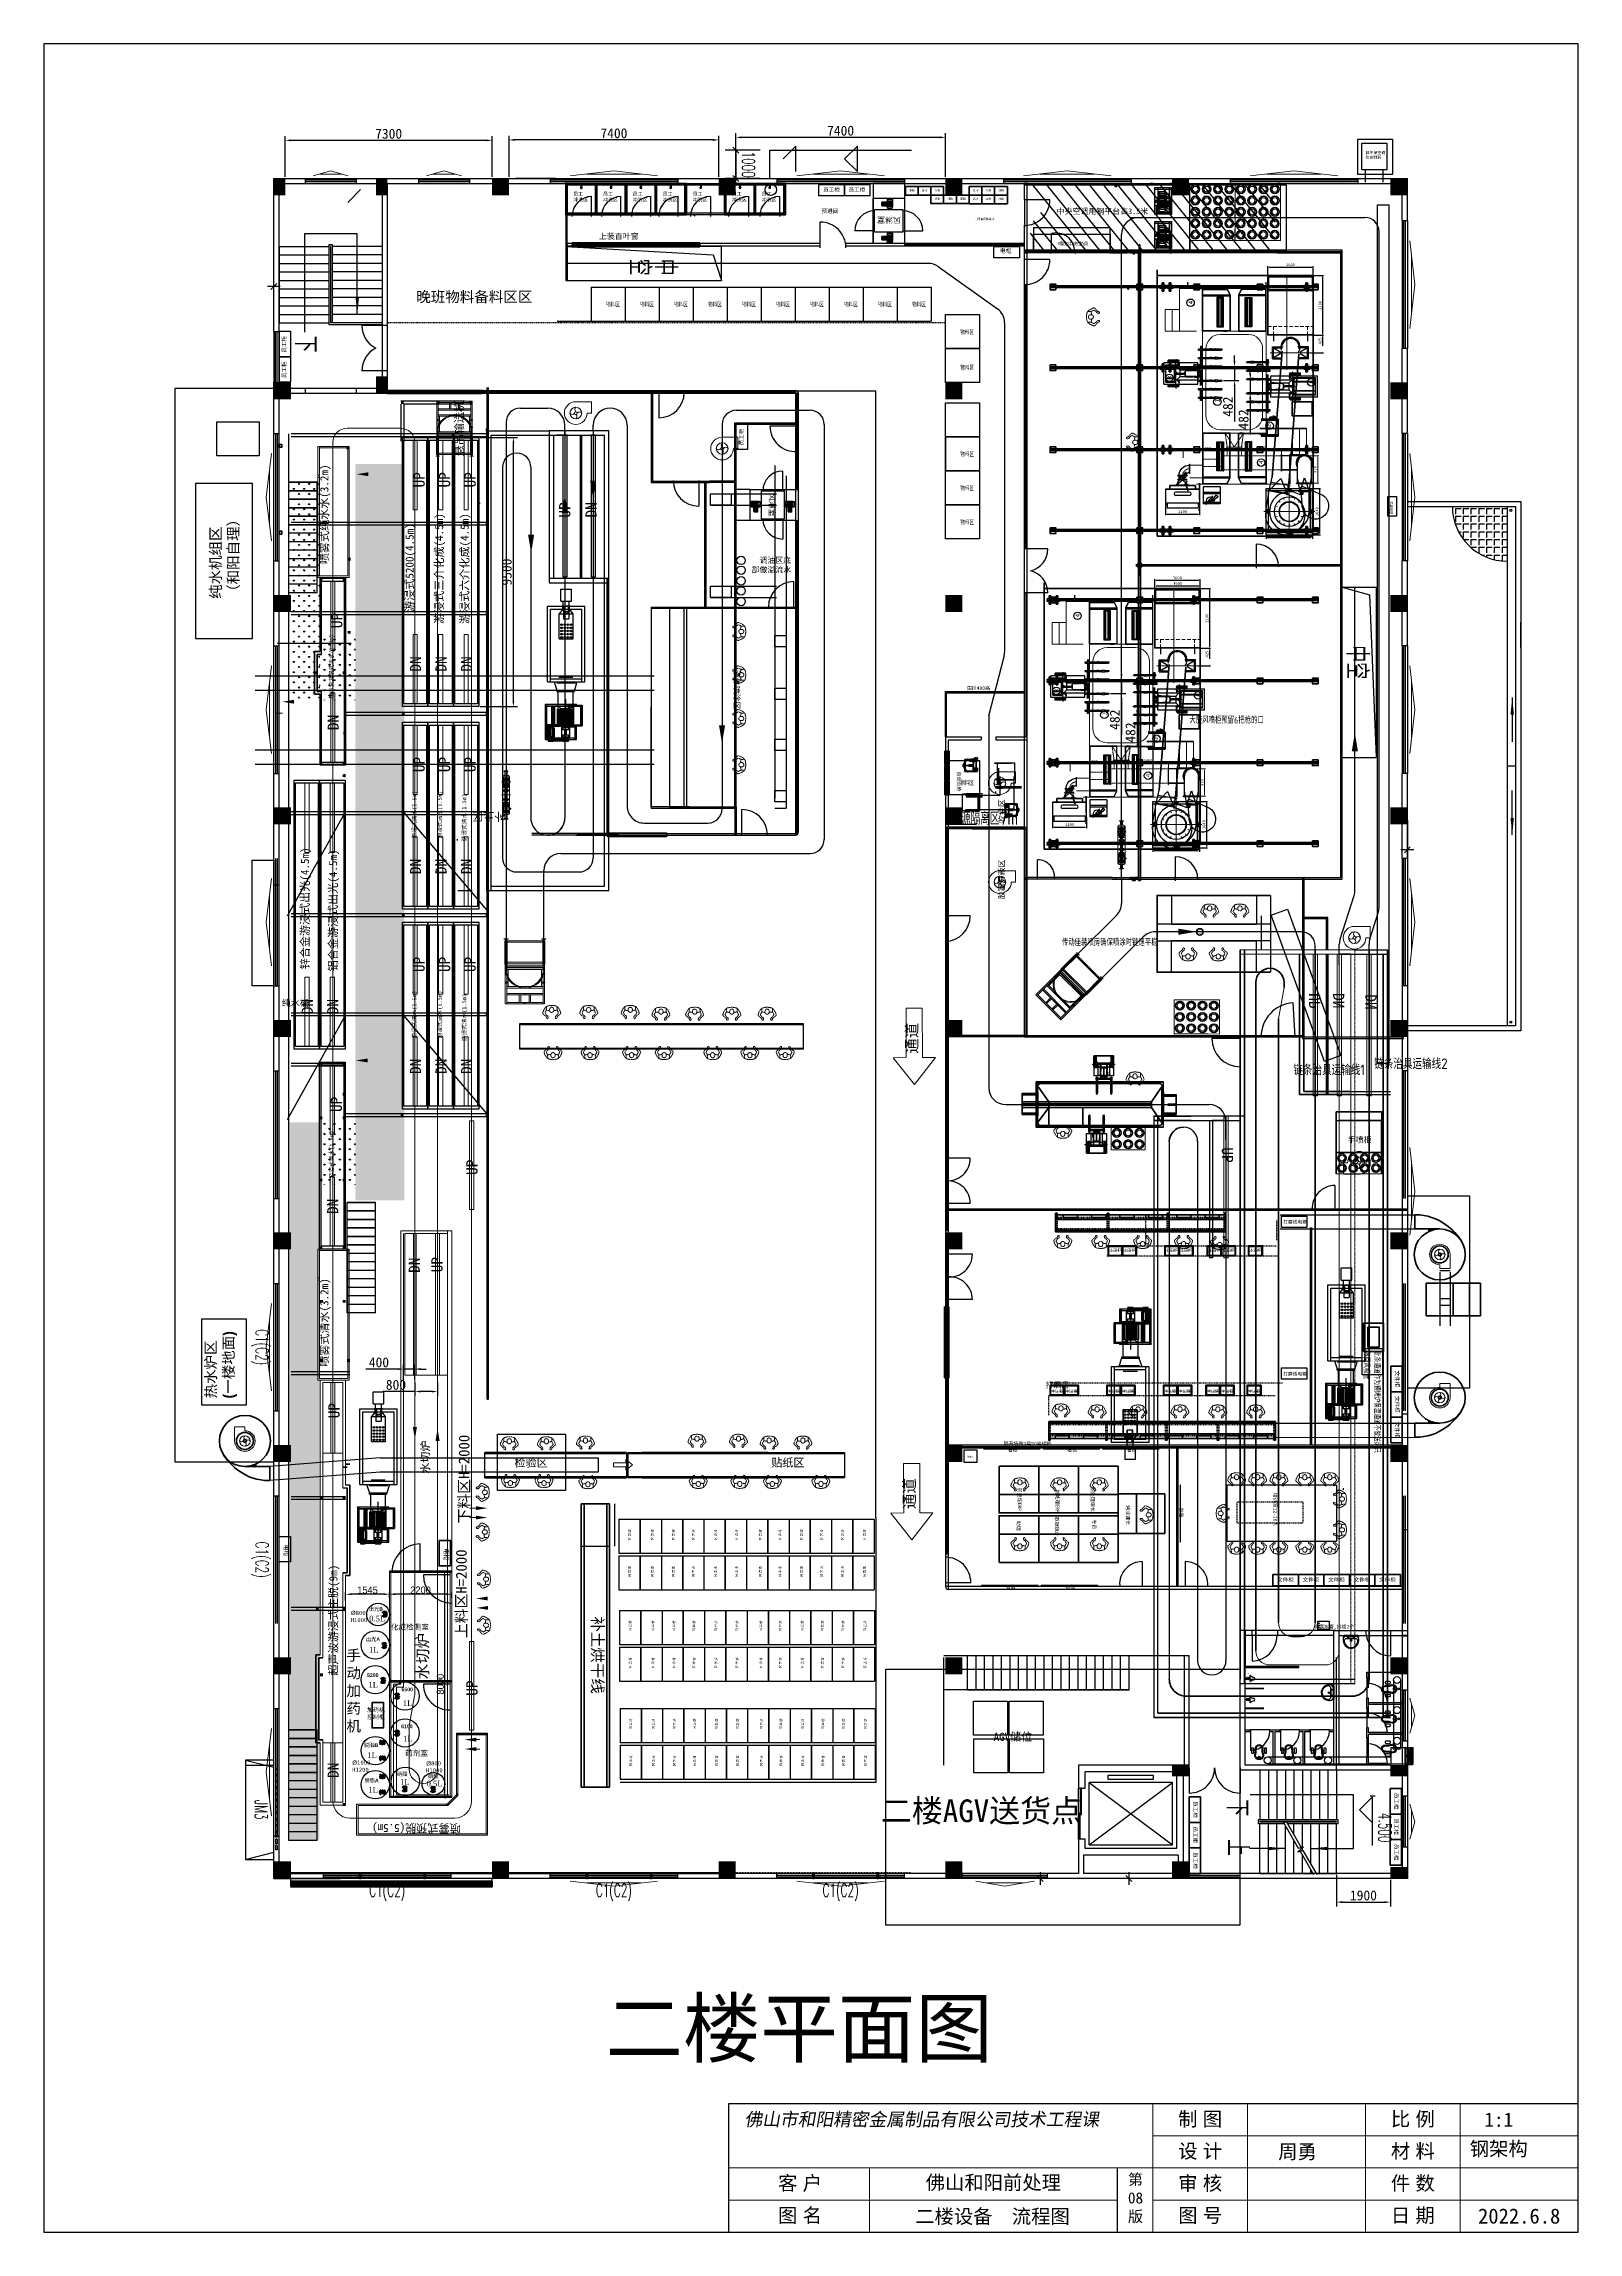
# Model space of a CAD drawing. Header units: millimetres. Extents: x -93009755325 to 1190721, y -74648 to 62868853516.
# Drawn here: x 213480 to 267633, y -74648 to 2588 of the extents above; entities that cross this region are included whole.
import ezdxf
from ezdxf.enums import TextEntityAlignment as Align

# ---------------------------------------------------------------- set-up
doc = ezdxf.new("R2010")
doc.units = ezdxf.units.MM
for name, pattern in [('ACAD_ISO03W100', [30, 12, -18]), ('CENTER', [50.8, 31.75, -6.35, 6.35, -6.35]), ('CENTER2', [28.575, 19.05, -3.175, 3.175, -3.175]), ('CENTERX2', [4, 2.5, -0.5, 0.5, -0.5]), ('DASHED', [19.05, 12.7, -6.35]), ('DOTE', [2.42, 2, -0.2, 0.02, -0.2]), ('HIDDENX2', [19.05, 12.7, -6.35]), ('PHANTOM2', [1.25, 0.625, -0.125, 0.125, -0.125, 0.125, -0.125])]:
    doc.linetypes.add(name, pattern=pattern)
doc.layers.get('Defpoints').update_dxf_attribs({"color": 8, "lineweight": 40})
for name, color, linetype in [('01', 7, 'Continuous'), ('1', 1, 'Continuous'), ('1TEXT', 7, 'Continuous'), ('COLUMN', 7, 'Continuous'), ('DOTE', 1, 'DOTE'), ('GROUND', 2, 'Continuous'), ('Layer8', 3, 'ACAD_ISO03W100'), ('LC-OBJEKT', 6, 'Continuous'), ('MARK', 3, 'Continuous'), ('PUB_DIM', 3, 'Continuous'), ('STAIR', 2, 'Continuous'), ('WALL', 6, 'Continuous'), ('WINDOW', 2, 'Continuous'), ('WINDOW_TEXT', 7, 'Continuous'), ('图层6', 4, 'Continuous'), ('红线', 7, 'Continuous'), ('细实线', 3, 'Continuous')]:
    doc.layers.add(name, color=color, linetype=linetype)
for name, color, linetype, lineweight in [('01-粗实线', 7, 'Continuous', 30), ('02-中心线', 1, 'CENTER', 9), ('5', 5, 'PHANTOM2', 5), ('6尺寸层', 1, 'Continuous', 13), ('Layer2', 6, 'Continuous', 13), ('Layer6', 3, 'Continuous', 30), ('title', 7, 'Continuous', 13), ('TuK', 7, 'Continuous', 25), ('中心线', 1, 'CENTERX2', 20), ('剖面线', 3, 'Continuous', 13), ('标注线', 5, 'Continuous', 9), ('粗实线', 8, 'Continuous', 30), ('自来水', 98, 'Continuous', 13), ('虚线', 4, 'DASHED', 20), ('设备层', 7, 'Continuous', 13)]:
    doc.layers.add(name, color=color, linetype=linetype, lineweight=lineweight)
doc.styles.add('_HZTXT', font='txt.shx', dxfattribs={"width": 0.8, "bigfont": 'HZTXT.shx'})
doc.styles.add('_SIMPLEX', font='SIMPLEX.shx', dxfattribs={"width": 0.6})
doc.styles.add('DIM_FONT', font='SIMPLEX.shx', dxfattribs={"width": 0.6})
doc.styles.add('HeiT', font='simhei.ttf', dxfattribs={"oblique": 10})
doc.styles.add('ISO Proportional', font='isocp.shx', dxfattribs={"bigfont": 'gbcbig.shx'})
doc.styles.add('SIMPLEX', font='SIMPLEX.SHX')
doc.styles.add('style1', font='')
doc.styles.add('text', font='')
doc.styles.get('style1').set_extended_font_data('FangSong_GB2312')
doc.styles.get('text').set_extended_font_data('PMingLiU')
doc.dimstyles.new('ISO-250', dxfattribs={"dimtxt": 250, "dimasz": 200, "dimexe": 60, "dimexo": 10, "dimgap": 20, "dimtad": 1, "dimdec": 0, "dimtxsty": 'text', "dimcen": 10, "dimadec": 0, "dimazin": 0, "dimtfac": 1, "dimtdec": 0, "dimtix": 1, "dimtmove": 0, "dimatfit": 3, "dimfxl": 1, "dimarcsym": 0})
doc.dimstyles.new('ISO-350', dxfattribs={"dimtxt": 350, "dimasz": 200, "dimexe": 150, "dimexo": 50, "dimgap": 60, "dimtad": 1, "dimdsep": 46, "dimtxsty": 'Standard', "dimcen": 2.5, "dimadec": 0, "dimazin": 0, "dimtfac": 1, "dimtmove": 0, "dimatfit": 3, "dimfxl": 1, "dimarcsym": 0})
pattern_1 = [(90, (309237.57, -472202.54), (-179.60512, 179.60512), [47.625, -311.58524]), (45, (309237.57, -472202.54), (-179.60512, 179.60512), [47.625, -206.375]), (135, (309237.57, -472202.54), (-179.60512, -179.60512), [47.625, -206.375])]

# ---------------------------------------------------------------- blocks, each defined once
blk = doc.blocks.new('afafaaf')
at = {"layer": '设备层', "color": 0, "lineweight": 35}
for centre in [(421072, 123671), (421078, 123671), (421085, 123671), (421088, 123671)]:
    blk.add_circle(centre, 1, dxfattribs=at)
blk = doc.blocks.new('22222')
at = {"layer": '设备层', "color": 0, "lineweight": 35}
for p, q in [((421196, 123681), (421118, 123681)), ((421196, 123661), (421118, 123661)), ((421196, 123671), (421121, 123671))]:
    blk.add_line(p, q, dxfattribs=at)
blk.add_lwpolyline([(420196, 124171), (421196, 124171), (421196, 123171), (420196, 123171)], close=True, dxfattribs=at)
for radius in [25, 21.2, 14.3]:
    blk.add_circle((421096, 123671), radius, dxfattribs=at)
blk.add_blockref('afafaaf', (0, 0), dxfattribs=at)
for p, rotation in [((35887, 333982), 314.9999999997052), ((210785, -261537), 45.00000000000002), ((297424, 544767), 269.9999859994462), ((544767, -297424), 90)]:
    blk.add_blockref('afafaaf', p, dxfattribs=dict(at, rotation=rotation))
at = {"layer": '设备层', "color": 0, "lineweight": 35, "xscale": -1}
for p, rotation in [((544767, 544767), 90.00001400055375), ((297424, -297424), 270), ((806304, 333982), 44.9999999999215), ((631406, -261537), 315.0000000002259)]:
    blk.add_blockref('afafaaf', p, dxfattribs=dict(at, rotation=rotation))
blk.add_blockref('afafaaf', (842191, 0), dxfattribs=at)
blk = doc.blocks.new('dddd')
at = {"layer": '设备层', "color": 0, "lineweight": 35}
blk.add_lwpolyline([(420146, 124221), (421246, 124221), (421246, 123121), (420146, 123121)], close=True, dxfattribs=at)
blk.add_blockref('22222', (0, 0), dxfattribs=at)
blk = doc.blocks.new('sgsgsgsdgsd')
at = {"layer": '设备层', "color": 0, "lineweight": 35, "rotation": 90}
blk.add_blockref('dddd', (516510, -259466), dxfattribs=at)
at = {"lineweight": 35, "insert": (392552, 161477), "char_height": 125, "width": 1005.53, "attachment_point": 1}
blk.add_mtext('{\\fSimSun|b0|i0|c134|p54;员工\\P冲洗区}', dxfattribs=at)
blk = doc.blocks.new('_WBLK')
for p, q in [((-0.5, 0.5), (0.5, 0.5)), ((0.5, 0.167), (-0.5, 0.167)), ((0.5, -0.167), (-0.5, -0.167)), ((-0.5, -0.5), (0.5, -0.5))]:
    blk.add_line(p, q)
at = {"layer": 'WINDOW_TEXT', "style": 'SIMPLEX', "flags": 9}
blk.add_attdef('A', text='', height=1, dxfattribs=at).set_placement((0, 1.5), align=Align.MIDDLE)
blk = doc.blocks.new('_FZH')
blk.add_solid([(-0.5, -0.5), (0.5, -0.5), (-0.5, 0.5), (0.5, 0.5)])
blk = doc.blocks.new('_B0HPD')
for p, q in [((-0.473, -0.167), (-0.473, 0.167)), ((-0.419, 0.167), (-0.473, 0.167)), ((-0.419, -0.167), (-0.419, 0.167)), ((-0.399, -0.167), (-0.399, 0.167)), ((-0.345, 0.167), (-0.399, 0.167)), ((-0.345, -0.167), (-0.345, 0.167)), ((-0.324, -0.167), (-0.324, 0.167)), ((-0.27, 0.167), (-0.324, 0.167)), ((-0.27, -0.167), (-0.27, 0.167)), ((-0.25, -0.167), (-0.25, 0.167)), ((-0.196, 0.167), (-0.25, 0.167)), ((-0.196, -0.167), (-0.196, 0.167)), ((-0.176, -0.167), (-0.176, 0.167)), ((-0.122, 0.167), (-0.176, 0.167)), ((-0.122, -0.167), (-0.122, 0.167)), ((-0.101, -0.167), (-0.101, 0.167)), ((-0.047, 0.167), (-0.101, 0.167)), ((-0.047, -0.167), (-0.047, 0.167)), ((-0.027, -0.167), (-0.027, 0.167)), ((0.027, 0.167), (-0.027, 0.167)), ((0.027, -0.167), (0.027, 0.167)), ((0.047, -0.167), (0.047, 0.167)), ((0.101, 0.167), (0.047, 0.167)), ((0.101, -0.167), (0.101, 0.167)), ((0.122, -0.167), (0.122, 0.167)), ((0.176, 0.167), (0.122, 0.167)), ((0.176, -0.167), (0.176, 0.167)), ((0.196, -0.167), (0.196, 0.167)), ((0.25, 0.167), (0.196, 0.167)), ((0.25, -0.167), (0.25, 0.167)), ((0.27, -0.167), (0.27, 0.167)), ((0.324, 0.167), (0.27, 0.167)), ((0.324, -0.167), (0.324, 0.167)), ((0.345, -0.167), (0.345, 0.167)), ((0.399, 0.167), (0.345, 0.167)), ((0.399, -0.167), (0.399, 0.167)), ((0.473, 0.167), (0.419, 0.167)), ((0.419, -0.167), (0.419, 0.167)), ((0.473, -0.167), (0.473, 0.167)), ((-0.419, -0.167), (-0.473, -0.167)), ((-0.345, -0.167), (-0.399, -0.167)), ((-0.27, -0.167), (-0.324, -0.167)), ((-0.196, -0.167), (-0.25, -0.167)), ((-0.122, -0.167), (-0.176, -0.167)), ((-0.047, -0.167), (-0.101, -0.167)), ((0.027, -0.167), (-0.027, -0.167)), ((0.101, -0.167), (0.047, -0.167)), ((0.176, -0.167), (0.122, -0.167)), ((0.25, -0.167), (0.196, -0.167)), ((0.324, -0.167), (0.27, -0.167)), ((0.399, -0.167), (0.345, -0.167)), ((0.473, -0.167), (0.419, -0.167))]:
    blk.add_line(p, q)
blk = doc.blocks.new('garehrerwggweasddsgsdg')
at = {"color": 0, "lineweight": 35}
for p, q in [((1106265, -132555), (1106065, -132355)), ((1106215, -132355), (1106065, -132505)), ((1106265, -132355), (1106065, -132555)), ((1106215, -132555), (1106065, -132405)), ((1106165, -132555), (1106065, -132455)), ((1106115, -132555), (1106065, -132505)), ((1106315, -132555), (1106115, -132355)), ((1106315, -132355), (1106115, -132555)), ((1106365, -132555), (1106165, -132355)), ((1106365, -132355), (1106165, -132555)), ((1106415, -132555), (1106215, -132355)), ((1106415, -132355), (1106215, -132555)), ((1106465, -132555), (1106265, -132355)), ((1106465, -132355), (1106265, -132555)), ((1106515, -132555), (1106315, -132355)), ((1106515, -132355), (1106315, -132555)), ((1106565, -132555), (1106365, -132355)), ((1106565, -132355), (1106365, -132555)), ((1106615, -132555), (1106415, -132355)), ((1106615, -132355), (1106415, -132555)), ((1106665, -132555), (1106465, -132355)), ((1106665, -132355), (1106465, -132555)), ((1106715, -132555), (1106515, -132355)), ((1106715, -132355), (1106515, -132555)), ((1106765, -132555), (1106565, -132355)), ((1106765, -132355), (1106565, -132555)), ((1106815, -132555), (1106615, -132355)), ((1106815, -132355), (1106615, -132555)), ((1106865, -132555), (1106665, -132355)), ((1106865, -132355), (1106665, -132555)), ((1106915, -132555), (1106715, -132355)), ((1106915, -132355), (1106715, -132555)), ((1106965, -132555), (1106765, -132355)), ((1106965, -132355), (1106765, -132555)), ((1107015, -132555), (1106815, -132355)), ((1107015, -132355), (1106815, -132555)), ((1107065, -132555), (1106865, -132355)), ((1107065, -132355), (1106865, -132555)), ((1107115, -132555), (1106915, -132355)), ((1107115, -132355), (1106915, -132555)), ((1107165, -132555), (1106965, -132355)), ((1107165, -132355), (1106965, -132555)), ((1107215, -132555), (1107015, -132355)), ((1107215, -132355), (1107015, -132555)), ((1107265, -132555), (1107065, -132355)), ((1107265, -132355), (1107065, -132555)), ((1107315, -132555), (1107115, -132355)), ((1107315, -132355), (1107115, -132555)), ((1107365, -132555), (1107165, -132355)), ((1107365, -132355), (1107165, -132555)), ((1107415, -132555), (1107215, -132355)), ((1107415, -132355), (1107215, -132555)), ((1107465, -132555), (1107265, -132355)), ((1107465, -132355), (1107265, -132555)), ((1107515, -132555), (1107315, -132355)), ((1107515, -132355), (1107315, -132555)), ((1107565, -132555), (1107365, -132355)), ((1107565, -132355), (1107365, -132555)), ((1107615, -132555), (1107415, -132355)), ((1107615, -132355), (1107415, -132555)), ((1107665, -132555), (1107465, -132355)), ((1107665, -132355), (1107465, -132555)), ((1107715, -132555), (1107515, -132355)), ((1107715, -132355), (1107515, -132555)), ((1107765, -132555), (1107565, -132355)), ((1107765, -132355), (1107565, -132555)), ((1107815, -132555), (1107615, -132355)), ((1107815, -132355), (1107615, -132555)), ((1107865, -132555), (1107665, -132355)), ((1107865, -132355), (1107665, -132555)), ((1107915, -132555), (1107715, -132355)), ((1107915, -132355), (1107715, -132555)), ((1107965, -132555), (1107765, -132355)), ((1107965, -132355), (1107765, -132555)), ((1108015, -132555), (1107815, -132355)), ((1108015, -132355), (1107815, -132555)), ((1108065, -132555), (1107865, -132355)), ((1108065, -132355), (1107865, -132555)), ((1108115, -132555), (1107915, -132355)), ((1108115, -132355), (1107915, -132555)), ((1108165, -132555), (1107965, -132355)), ((1108165, -132355), (1107965, -132555)), ((1108215, -132555), (1108015, -132355)), ((1108215, -132355), (1108015, -132555)), ((1108265, -132555), (1108065, -132355)), ((1108265, -132355), (1108065, -132555)), ((1108315, -132555), (1108115, -132355)), ((1108315, -132355), (1108115, -132555)), ((1108365, -132555), (1108165, -132355)), ((1108365, -132355), (1108165, -132555)), ((1108415, -132555), (1108215, -132355)), ((1108415, -132355), (1108215, -132555)), ((1108465, -132555), (1108265, -132355)), ((1108465, -132355), (1108265, -132555)), ((1108515, -132555), (1108315, -132355)), ((1108515, -132355), (1108315, -132555)), ((1108565, -132555), (1108365, -132355)), ((1108565, -132355), (1108365, -132555)), ((1108615, -132555), (1108415, -132355)), ((1108615, -132355), (1108415, -132555)), ((1108665, -132555), (1108465, -132355)), ((1108665, -132355), (1108465, -132555)), ((1108715, -132555), (1108515, -132355)), ((1108715, -132355), (1108515, -132555)), ((1108765, -132555), (1108565, -132355)), ((1108765, -132355), (1108565, -132555)), ((1108815, -132555), (1108615, -132355)), ((1108815, -132355), (1108615, -132555)), ((1108865, -132555), (1108665, -132355)), ((1108865, -132355), (1108665, -132555)), ((1108915, -132555), (1108715, -132355)), ((1108915, -132355), (1108715, -132555)), ((1108965, -132555), (1108765, -132355)), ((1108965, -132355), (1108765, -132555)), ((1109015, -132555), (1108815, -132355)), ((1109015, -132355), (1108815, -132555)), ((1109065, -132555), (1108865, -132355)), ((1109065, -132355), (1108865, -132555)), ((1109115, -132555), (1108915, -132355)), ((1109115, -132355), (1108915, -132555)), ((1109165, -132555), (1108965, -132355)), ((1109165, -132355), (1108965, -132555)), ((1109215, -132555), (1109015, -132355)), ((1109215, -132355), (1109015, -132555)), ((1109265, -132555), (1109065, -132355)), ((1109265, -132355), (1109065, -132555)), ((1109315, -132555), (1109115, -132355)), ((1109315, -132355), (1109115, -132555)), ((1109365, -132555), (1109165, -132355)), ((1109365, -132355), (1109165, -132555)), ((1109415, -132555), (1109215, -132355)), ((1109415, -132355), (1109215, -132555)), ((1109465, -132555), (1109265, -132355)), ((1109465, -132355), (1109265, -132555)), ((1109515, -132555), (1109315, -132355)), ((1109565, -132555), (1109365, -132355)), ((1109615, -132555), (1109415, -132355)), ((1109665, -132555), (1109465, -132355)), ((1109715, -132555), (1109515, -132355)), ((1109765, -132555), (1109565, -132355)), ((1109815, -132555), (1109615, -132355)), ((1109815, -132355), (1109615, -132555)), ((1109865, -132555), (1109665, -132355)), ((1109865, -132355), (1109665, -132555)), ((1109915, -132355), (1109715, -132555)), ((1109965, -132355), (1109765, -132555)), ((1110015, -132355), (1109815, -132555)), ((1110065, -132355), (1109865, -132555)), ((1110115, -132355), (1109915, -132555)), ((1110165, -132555), (1109965, -132355)), ((1110165, -132355), (1109965, -132555)), ((1110215, -132555), (1110015, -132355)), ((1110215, -132355), (1110015, -132555)), ((1110265, -132555), (1110065, -132355)), ((1110265, -132355), (1110065, -132555)), ((1110315, -132555), (1110115, -132355)), ((1110315, -132355), (1110115, -132555)), ((1110365, -132555), (1110165, -132355)), ((1110365, -132355), (1110165, -132555)), ((1110415, -132555), (1110215, -132355)), ((1110415, -132355), (1110215, -132555)), ((1110465, -132555), (1110265, -132355)), ((1110465, -132355), (1110265, -132555)), ((1110515, -132555), (1110315, -132355)), ((1110515, -132355), (1110315, -132555)), ((1110565, -132555), (1110365, -132355)), ((1110565, -132355), (1110365, -132555)), ((1110615, -132555), (1110415, -132355)), ((1110615, -132355), (1110415, -132555)), ((1110665, -132555), (1110465, -132355)), ((1110665, -132355), (1110465, -132555)), ((1110715, -132555), (1110515, -132355)), ((1110715, -132355), (1110515, -132555)), ((1110765, -132555), (1110565, -132355)), ((1110765, -132355), (1110565, -132555)), ((1110815, -132555), (1110615, -132355)), ((1110815, -132355), (1110615, -132555)), ((1110865, -132555), (1110665, -132355)), ((1110865, -132355), (1110665, -132555)), ((1110915, -132555), (1110715, -132355)), ((1110915, -132355), (1110715, -132555)), ((1110965, -132555), (1110765, -132355)), ((1110965, -132355), (1110765, -132555)), ((1111015, -132555), (1110815, -132355)), ((1111015, -132355), (1110815, -132555)), ((1111065, -132555), (1110865, -132355)), ((1111065, -132355), (1110865, -132555)), ((1111115, -132555), (1110915, -132355)), ((1111115, -132355), (1110915, -132555)), ((1111165, -132555), (1110965, -132355)), ((1111165, -132355), (1110965, -132555)), ((1111215, -132555), (1111015, -132355)), ((1111215, -132355), (1111015, -132555)), ((1111265, -132555), (1111065, -132355)), ((1111265, -132355), (1111065, -132555)), ((1111315, -132555), (1111115, -132355)), ((1111315, -132355), (1111115, -132555)), ((1111365, -132555), (1111165, -132355)), ((1111365, -132355), (1111165, -132555)), ((1111415, -132555), (1111215, -132355)), ((1111415, -132355), (1111215, -132555)), ((1111465, -132555), (1111265, -132355)), ((1111465, -132355), (1111265, -132555)), ((1111515, -132555), (1111315, -132355)), ((1111515, -132355), (1111315, -132555)), ((1111565, -132555), (1111365, -132355)), ((1111565, -132355), (1111365, -132555)), ((1111615, -132555), (1111415, -132355)), ((1111615, -132355), (1111415, -132555)), ((1111665, -132555), (1111465, -132355)), ((1111665, -132355), (1111465, -132555)), ((1111715, -132555), (1111515, -132355)), ((1111715, -132355), (1111515, -132555)), ((1111765, -132555), (1111565, -132355)), ((1111765, -132355), (1111565, -132555)), ((1111815, -132555), (1111615, -132355)), ((1111815, -132355), (1111615, -132555)), ((1111865, -132555), (1111665, -132355)), ((1111865, -132355), (1111665, -132555)), ((1111915, -132555), (1111715, -132355)), ((1111915, -132355), (1111715, -132555)), ((1111965, -132555), (1111765, -132355)), ((1111965, -132355), (1111765, -132555)), ((1112015, -132555), (1111815, -132355)), ((1112015, -132355), (1111815, -132555)), ((1112065, -132555), (1111865, -132355)), ((1112065, -132355), (1111865, -132555)), ((1112115, -132555), (1111915, -132355)), ((1112115, -132355), (1111915, -132555)), ((1112165, -132555), (1111965, -132355)), ((1112165, -132355), (1111965, -132555)), ((1112215, -132555), (1112015, -132355)), ((1112215, -132355), (1112015, -132555)), ((1112265, -132555), (1112065, -132355)), ((1112265, -132355), (1112065, -132555)), ((1112315, -132555), (1112115, -132355)), ((1112315, -132355), (1112115, -132555)), ((1112365, -132555), (1112165, -132355)), ((1112365, -132355), (1112165, -132555)), ((1112415, -132555), (1112215, -132355)), ((1112415, -132355), (1112215, -132555)), ((1112465, -132555), (1112265, -132355)), ((1112465, -132355), (1112265, -132555)), ((1112515, -132555), (1112315, -132355)), ((1112515, -132355), (1112315, -132555)), ((1112565, -132555), (1112365, -132355)), ((1112565, -132355), (1112365, -132555)), ((1112615, -132555), (1112415, -132355)), ((1112615, -132355), (1112415, -132555)), ((1112665, -132555), (1112465, -132355)), ((1112665, -132355), (1112465, -132555)), ((1112715, -132555), (1112515, -132355)), ((1112715, -132355), (1112515, -132555)), ((1112765, -132555), (1112565, -132355)), ((1112765, -132355), (1112565, -132555)), ((1112815, -132555), (1112615, -132355)), ((1112815, -132355), (1112615, -132555)), ((1112865, -132555), (1112665, -132355)), ((1112865, -132355), (1112665, -132555)), ((1112915, -132555), (1112715, -132355)), ((1112915, -132355), (1112715, -132555)), ((1112965, -132555), (1112765, -132355)), ((1112965, -132355), (1112765, -132555)), ((1113015, -132555), (1112815, -132355)), ((1113015, -132355), (1112815, -132555)), ((1113065, -132555), (1112865, -132355)), ((1113065, -132355), (1112865, -132555)), ((1113115, -132555), (1112915, -132355)), ((1113115, -132355), (1112915, -132555)), ((1113165, -132555), (1112965, -132355)), ((1113165, -132355), (1112965, -132555)), ((1113165, -132505), (1113015, -132355)), ((1113165, -132405), (1113015, -132555)), ((1113165, -132455), (1113065, -132555)), ((1113165, -132505), (1113115, -132555))]:
    blk.add_line(p, q, dxfattribs=at)
blk.add_lwpolyline([(1106065, -132355), (1113165, -132355), (1113165, -132555), (1106065, -132555)], close=True, dxfattribs=at)
blk = doc.blocks.new('50fangguan')
at = {"color": 1, "lineweight": 35}
for p, q in [((904025.0695, -103546.4092), (904027.0695, -103544.4092)), ((904025.0695, -103556.4092), (904028.0695, -103553.4092)), ((904025.0695, -103566.4092), (904028.0695, -103563.4092)), ((904025.0695, -103576.4092), (904028.0695, -103573.4092)), ((904025.0695, -103586.4092), (904028.0695, -103583.4092)), ((904027.0695, -103594.4092), (904030.0695, -103591.4092)), ((904034.0695, -103547.4092), (904037.0695, -103544.4092)), ((904037.0695, -103594.4092), (904040.0695, -103591.4092)), ((904044.0695, -103547.4092), (904047.0695, -103544.4092)), ((904047.0695, -103594.4092), (904050.0695, -103591.4092)), ((904054.0695, -103547.4092), (904057.0695, -103544.4092)), ((904057.0695, -103594.4092), (904060.0695, -103591.4092)), ((904064.0695, -103547.4092), (904067.0695, -103544.4092)), ((904067.0695, -103594.4092), (904070.0695, -103591.4092)), ((904074.0695, -103547.4092), (904077.0695, -103544.4092)), ((904074.0695, -103547.4092), (904077.0695, -103544.4092)), ((904077.0695, -103594.4092), (904080.0695, -103591.4092)), ((904084.0695, -103547.4092), (904087.0695, -103544.4092)), ((904084.0695, -103547.4092), (904087.0695, -103544.4092)), ((904087.0695, -103594.4092), (904090.0695, -103591.4092)), ((904094.0695, -103547.4092), (904097.0695, -103544.4092)), ((904094.0695, -103547.4092), (904097.0695, -103544.4092)), ((904097.0695, -103594.4092), (904100.0695, -103591.4092)), ((904104.0695, -103547.4092), (904107.0695, -103544.4092)), ((904104.0695, -103547.4092), (904107.0695, -103544.4092)), ((904107.0695, -103594.4092), (904110.0695, -103591.4092)), ((904114.0695, -103547.4092), (904117.0695, -103544.4092)), ((904117.0695, -103594.4092), (904120.0695, -103591.4092)), ((904122.0695, -103549.4092), (904125.0695, -103546.4092)), ((904122.0695, -103559.4092), (904125.0695, -103556.4092)), ((904122.0695, -103569.4092), (904125.0695, -103566.4092)), ((904122.0695, -103579.4092), (904125.0695, -103576.4092)), ((904122.0695, -103589.4092), (904125.0695, -103586.4092))]:
    blk.add_line(p, q, dxfattribs=at)
blk.add_lwpolyline([(904027.0695, -103544.4092), (904123.0695, -103544.4092, -0.4142135624), (904125.0695, -103546.4092), (904125.0695, -103592.4092, -0.4142135624), (904123.0695, -103594.4092), (904027.0695, -103594.4092, -0.4142135624), (904025.0695, -103592.4092), (904025.0695, -103546.4092, -0.4142135624)], format="xyb", close=True, dxfattribs=at)
blk.add_lwpolyline([(904028.0695, -103547.4092), (904122.0695, -103547.4092), (904122.0695, -103591.4092), (904028.0695, -103591.4092)], close=True, dxfattribs=at)
blk.add_lwpolyline([(904028.0695, -103547.4092), (904122.0695, -103547.4092), (904122.0695, -103591.4092), (904028.0695, -103591.4092)], close=True, dxfattribs=at)
blk = doc.blocks.new('100fangguan')
at = {"color": 2, "lineweight": 35}
for p, q in [((898727, -114773), (898724, -114770)), ((898727, -114783), (898724, -114780)), ((898727, -114793), (898724, -114790)), ((898727, -114803), (898724, -114800)), ((898727, -114813), (898724, -114810)), ((898727, -114823), (898724, -114820)), ((898727, -114833), (898724, -114830)), ((898727, -114843), (898724, -114840)), ((898727, -114853), (898724, -114850)), ((898727, -114863), (898724, -114860)), ((898734, -114870), (898731, -114867)), ((898737, -114773), (898734, -114770)), ((898744, -114870), (898741, -114867)), ((898747, -114773), (898744, -114770)), ((898754, -114870), (898751, -114867)), ((898757, -114773), (898754, -114770)), ((898764, -114870), (898761, -114867)), ((898767, -114773), (898764, -114770)), ((898774, -114870), (898771, -114867)), ((898777, -114773), (898774, -114770)), ((898784, -114870), (898781, -114867)), ((898787, -114773), (898784, -114770)), ((898794, -114870), (898791, -114867)), ((898797, -114773), (898794, -114770)), ((898804, -114870), (898801, -114867)), ((898807, -114773), (898804, -114770)), ((898814, -114870), (898811, -114867)), ((898817, -114773), (898814, -114770)), ((898823, -114779), (898820, -114776)), ((898823, -114789), (898820, -114786)), ((898823, -114799), (898820, -114796)), ((898823, -114809), (898820, -114806)), ((898823, -114819), (898820, -114816)), ((898823, -114829), (898820, -114826)), ((898823, -114839), (898820, -114836)), ((898823, -114849), (898820, -114846)), ((898823, -114859), (898820, -114856)), ((898824, -114870), (898820, -114866))]:
    blk.add_line(p, q, dxfattribs=at)
for points in [[(898823, -114770), (898724, -114770), (898724, -114870), (898823, -114870)], [(898727, -114773), (898820, -114773), (898820, -114867), (898727, -114867)]]:
    blk.add_lwpolyline(points, close=True, dxfattribs=at)
blk = doc.blocks.new('beiyechuang')
at = {"layer": 'WINDOW_TEXT', "color": 5, "lineweight": 35}
for p, q in [((898229, -116295), (898229, -116795)), ((898229, -116795), (898229, -116295)), ((898279, -116295), (898229, -116295)), ((898249, -116295), (898249, -116795)), ((898249, -116795), (898249, -116295)), ((898299, -116295), (898249, -116295)), ((898269, -116295), (898269, -116795)), ((898269, -116795), (898269, -116295)), ((898319, -116295), (898269, -116295)), ((898279, -116295), (898279, -116795)), ((898279, -116795), (898279, -116295)), ((898289, -116295), (898289, -116795)), ((898289, -116795), (898289, -116295)), ((898339, -116295), (898289, -116295)), ((898299, -116295), (898299, -116795)), ((898299, -116795), (898299, -116295)), ((898309, -116295), (898309, -116795)), ((898309, -116795), (898309, -116295)), ((898359, -116295), (898309, -116295)), ((898319, -116295), (898319, -116795)), ((898319, -116795), (898319, -116295)), ((898329, -116295), (898329, -116795)), ((898329, -116795), (898329, -116295)), ((898379, -116295), (898329, -116295)), ((898339, -116295), (898339, -116795)), ((898339, -116795), (898339, -116295)), ((898359, -116295), (898359, -116795)), ((898359, -116795), (898359, -116295)), ((898379, -116295), (898379, -116795)), ((898379, -116795), (898379, -116295)), ((898229, -116795), (898279, -116795)), ((898249, -116795), (898299, -116795)), ((898269, -116795), (898319, -116795)), ((898289, -116795), (898339, -116795)), ((898309, -116795), (898359, -116795)), ((898329, -116795), (898379, -116795))]:
    blk.add_line(p, q, dxfattribs=at)
blk = doc.blocks.new('R3')
at = {"layer": '5'}
for p, q in [((-410, -445), (-311, -536)), ((-255, -575), (-311, -536)), ((-304, -423), (-237, -517)), ((-242, -641), (-255, -575)), ((-252, -268), (-248, -99)), ((-95, -302), (-252, -268)), ((-242, -641), (-231, -656)), ((-237, -517), (-185, -545)), ((-208, -665), (-231, -656)), ((-175, -571), (-181, -583)), ((-176, -608), (-160, -626)), ((-160, -626), (-170, -651)), ((-98, -238), (-98, -278)), ((99, -302), (256, -268)), ((102, -238), (102, -278)), ((181, -608), (165, -626)), ((165, -626), (174, -651)), ((180, -571), (185, -583)), ((242, -517), (189, -545)), ((212, -665), (236, -656)), ((247, -641), (236, -656)), ((308, -423), (242, -517)), ((247, -641), (260, -575)), ((256, -268), (252, -99)), ((260, -575), (315, -536)), ((414, -445), (315, -536))]:
    blk.add_line(p, q, dxfattribs=at)
for centre, radius, start, end in [((-362, -409), 60, 151.78401, 217.18934), ((178, -541), 614, 133.90251, 164.81416), ((-251, -395), 60, 141.3857, 208.33396), ((-529, -183), 290, 322.95563, 342.89485), ((2, -736), 685, 68.58872, 111.41128), ((-196, -637), 30, 248.04188, 332.16812), ((-194, -563), 20, 336.3947, 64.56117), ((-152, -591), 30, 163.79264, 215.82068), ((2, -238), 100, 0, 180), ((2, -278), 100, 180, 0), ((201, -637), 30, 207.83188, 291.95812), ((198, -563), 20, 115.43883, 203.6053), ((156, -591), 30, 324.17932, 16.20736), ((-174, -541), 614, 15.18584, 46.09749), ((534, -183), 290, 197.10515, 217.04437), ((255, -395), 60, 331.66604, 38.6143), ((366, -409), 60, 322.81066, 28.21599)]:
    blk.add_arc(centre, radius, start, end, dxfattribs=at)
blk = doc.blocks.new('23456')
at = {"layer": '设备层'}
for p, q in [((-137947, -95685), (-137575, -96159)), ((-137718, -95685), (-137947, -95685)), ((-137718, -94815), (-137432, -94815)), ((-137718, -94815), (-137718, -95685)), ((-137575, -96159), (-137202, -95685)), ((-137432, -94815), (-137432, -95685)), ((-137432, -95685), (-137202, -95685))]:
    blk.add_line(p, q, dxfattribs=at)
blk = doc.blocks.new('gjnxgnnxf')
at = {"layer": '设备层', "color": 0, "lineweight": 35}
for p, q in [((1493501, -62318), (1503501, -62318)), ((1493501, -63318), (1493501, -62318)), ((1493501, -62418), (1503501, -62418)), ((1503501, -62318), (1503501, -63318)), ((1493501, -63218), (1503501, -63218)), ((1503501, -63318), (1493501, -63318))]:
    blk.add_line(p, q, dxfattribs=at)
at = {"layer": '设备层', "color": 0, "lineweight": 35, "insert": (1497481, -62539), "char_height": 400, "width": 8817.29, "attachment_point": 1, "style": 'ISO Proportional'}
blk.add_mtext('{\\fSimSun|b0|i0|c134|p54;补土烘干线}', dxfattribs=at)
blk = doc.blocks.new('rhehshts')
blk.add_lwpolyline([(429650, 254665), (428650, 254665), (428650, 253165), (429650, 253165)], close=True)
at = {"color": 0, "lineweight": 35, "rotation": 270}
blk.add_blockref('gjnxgnnxf', (491968, 1748166), dxfattribs=at)
blk = doc.blocks.new('tjeargWEGwgaerr')
at = {"color": 3}
blk.add_lwpolyline([(631984, 276459), (641984, 276459), (641984, 275559), (631984, 275559)], close=True, dxfattribs=at)
at = {"layer": 'Layer2', "color": 3}
for p, q in [((641984, 276409), (631984, 276409)), ((636934, 276459), (632478, 276459)), ((641984, 275596), (631984, 275596))]:
    blk.add_line(p, q, dxfattribs=at)
at = {"xscale": 0.7487999999430031, "yscale": 0.7487999999430031, "zscale": 0.7488000000000004}
for p in [(633109, 277137), (634416, 277137), (635880, 277137), (636963, 277073), (638153, 277073), (639464, 277073), (640711, 277073)]:
    blk.add_blockref('R3', p, dxfattribs=at)
at = {"xscale": -0.7487999999430031, "yscale": 0.7487999999430031, "zscale": 0.7488000000000004, "rotation": 180}
for p in [(633155, 275151), (634462, 275151), (635927, 275151), (637077, 275151), (638791, 275151), (640102, 275151), (641349, 275151)]:
    blk.add_blockref('R3', p, dxfattribs=at)
at = {"color": 6, "char_height": 2.5, "attachment_point": 1}
for s, width, insert in [('{\\fSimSun|b0|i0|c134|p2;·}', 5062.97, (632467, 277547)), ('{\\fSimSun|b0|i0|c134|p2;新能源包装线}', 1506.68, (636403, 276057))]:
    blk.add_mtext_dynamic_manual_height_columns(s, width=width, gutter_width=12.5, heights=[0], dxfattribs=dict(at, insert=insert))
blk = doc.blocks.new('sascaaaa')
at = {"layer": 'Layer2'}
for p, q in [((437904, 204855), (438454, 204855)), ((438454, 204453), (438454, 204850)), ((438305, 204453), (438454, 204453))]:
    blk.add_line(p, q, dxfattribs=at)
for radius in [207, 49.5]:
    blk.add_circle((437904, 204453), radius, dxfattribs=at)
for centre, radius, start, end in [((437904, 204453), 402, 90, 0), ((437776, 204488), 85.9, 203.55909, 336.44091), ((437985, 204581), 113, 135.88679, 224.11321), ((437850, 204325), 95.2, 304.20363, 55.79637), ((438032, 204401), 94.3, 33.41978, 146.58022)]:
    blk.add_arc(centre, radius, start, end, dxfattribs=at)
blk = doc.blocks.new('ssdgsdgsd')
at = {"color": 3, "lineweight": 35}
for p, q in [((1092850, -177231), (1092933, -177231)), ((1092855, -177245), (1092867, -177240)), ((1092861, -177251), (1092855, -177245)), ((1092867, -177240), (1092861, -177251)), ((1092869, -177285), (1092956, -177285)), ((1092889, -177209), (1092889, -177200)), ((1092889, -177200), (1092891, -177202)), ((1092891, -177202), (1092893, -177200)), ((1092891, -177208), (1092891, -177202)), ((1092892, -177273), (1092892, -177189)), ((1092893, -177209), (1092893, -177200))]:
    blk.add_line(p, q, dxfattribs=at)
at = {"color": 6, "lineweight": 35}
blk.add_line((1092869, -176900), (1092869, -177776), dxfattribs=at)
at = {"color": 0, "lineweight": 35}
for p, q in [((1092369, -177776), (1092369, -177750)), ((1092869, -177776), (1092369, -177776))]:
    blk.add_line(p, q, dxfattribs=at)
at = {"color": 6, "lineweight": 35}
for radius in [900, 300]:
    blk.add_circle((1093769, -176900), radius, dxfattribs=at)
at = {"color": 3, "lineweight": 35}
for centre, radius in [((1093769, -176900), 51.4), ((1092863, -177231), 2.7), ((1092891, -177231), 22.5), ((1092892, -177203), 2.7), ((1092892, -177259), 2.7), ((1092919, -177231), 2.7)]:
    blk.add_circle(centre, radius, dxfattribs=at)
at = {"color": 0, "lineweight": 35}
for centre, radius, start, end in [((1094169, -177750), 1800, 143.7083, 180), ((1094572, -178046), 2300, 125, 143.7083)]:
    blk.add_arc(centre, radius, start, end, dxfattribs=at)
at = {"color": 3, "lineweight": 35}
for radius, start, end in [(31.5, 209.61192, 200.79785), (27.9, 204.74942, 200.63596)]:
    blk.add_arc((1092891, -177231), radius, start, end, dxfattribs=at)
at = {"layer": '设备层', "color": 0, "lineweight": 35, "xscale": 0.9000000000232828, "yscale": 0.9000000000123691, "zscale": 0.9000000000123691}
blk.add_blockref('sascaaaa', (699655, -360908), dxfattribs=at)
blk = doc.blocks.new('*D632')
at = {"color": 0, "lineweight": -2}
for p, q in [((237902, -2113), (237902, -565)), ((245102, -715), (238102, -715)), ((245302, -2113), (245302, -565))]:
    blk.add_line(p, q, dxfattribs=at)
at = {"color": 0}
for points in [[(238102, -682), (238102, -748), (237902, -715)], [(245102, -748), (245102, -682), (245302, -715)]]:
    blk.add_solid(points, dxfattribs=at)
at = {"layer": 'Defpoints', "color": 0}
for p in [(237902, -715), (237902, -2163), (245302, -2163)]:
    blk.add_point(p, dxfattribs=at)
at = {"color": 0, "lineweight": -3, "insert": (241602, -480), "char_height": 350, "attachment_point": 5}
blk.add_mtext('7400', dxfattribs=at)
blk = doc.blocks.new('*D633')
at = {"color": 0, "lineweight": -2}
for p, q in [((229902, -2113), (229902, -656)), ((237302, -2113), (237302, -656)), ((237102, -806), (230102, -806))]:
    blk.add_line(p, q, dxfattribs=at)
at = {"color": 0}
for points in [[(230102, -773), (230102, -840), (229902, -806)], [(237102, -840), (237102, -773), (237302, -806)]]:
    blk.add_solid(points, dxfattribs=at)
at = {"layer": 'Defpoints', "color": 0}
for p in [(229902, -806), (229902, -2163), (237302, -2163)]:
    blk.add_point(p, dxfattribs=at)
at = {"color": 0, "lineweight": -3, "insert": (233602, -571), "char_height": 350, "attachment_point": 5}
blk.add_mtext('7400', dxfattribs=at)
blk = doc.blocks.new('*D634')
at = {"color": 0, "lineweight": -2}
for p, q in [((222002, -2113), (222002, -672)), ((229302, -2113), (229302, -672)), ((229102, -822), (222202, -822))]:
    blk.add_line(p, q, dxfattribs=at)
at = {"color": 0}
for points in [[(222202, -789), (222202, -855), (222002, -822)], [(229102, -855), (229102, -789), (229302, -822)]]:
    blk.add_solid(points, dxfattribs=at)
at = {"layer": 'Defpoints', "color": 0}
for p in [(222002, -822), (222002, -2163), (229302, -2163)]:
    blk.add_point(p, dxfattribs=at)
at = {"color": 0, "lineweight": -3, "insert": (225652, -587), "char_height": 350, "attachment_point": 5}
blk.add_mtext('7300', dxfattribs=at)
blk = doc.blocks.new('ewestheah')
at = {"color": 0, "lineweight": 35}
blk.add_line((647614, 319249), (647614, 319424), dxfattribs=at)
at = {"layer": 'Layer6'}
for p, q in [((647297, 319431), (647297, 319239)), ((647297, 319431), (647574, 319431)), ((647297, 319239), (647623, 319239)), ((647307, 319431), (647307, 319239)), ((647309, 319417), (647309, 319239)), ((647309, 319417), (647505, 319417)), ((647309, 319414), (647505, 319414)), ((647309, 319251), (647505, 319251)), ((647309, 319249), (647614, 319249)), ((647356, 319239), (647356, 319414)), ((647361, 319239), (647361, 319414)), ((647372, 319251), (647372, 319414)), ((647383, 319251), (647383, 319414)), ((647399, 319068), (647399, 319220)), ((647399, 319220), (647531, 319220)), ((647399, 319068), (647531, 319068)), ((647407, 319388), (647505, 319388)), ((647407, 319256), (647407, 319388)), ((647407, 319256), (647505, 319256)), ((647410, 319210), (647410, 319081)), ((647418, 319384), (647412, 319378)), ((647412, 319378), (647412, 319264)), ((647418, 319258), (647412, 319264)), ((647517, 319235), (647413, 319235)), ((647511, 319048), (647419, 319048)), ((647421, 319210), (647421, 319081)), ((647430, 319384), (647424, 319378)), ((647424, 319378), (647424, 319264)), ((647430, 319258), (647424, 319264)), ((647426, 319404), (647426, 319414)), ((647426, 319404), (647437, 319393)), ((647442, 319384), (647436, 319378)), ((647436, 319378), (647436, 319264)), ((647442, 319258), (647436, 319264)), ((647437, 319393), (647505, 319393)), ((647455, 319384), (647449, 319378)), ((647449, 319378), (647449, 319264)), ((647455, 319258), (647449, 319264)), ((647451, 319055), (647451, 319072)), ((647454, 319210), (647454, 319081)), ((647467, 319384), (647461, 319378)), ((647461, 319378), (647461, 319264)), ((647467, 319258), (647461, 319264)), ((647479, 319384), (647473, 319378)), ((647473, 319378), (647473, 319264)), ((647479, 319258), (647473, 319264)), ((647476, 319210), (647476, 319081)), ((647479, 319239), (647479, 319349)), ((647479, 319235), (647479, 319251)), ((647508, 319239), (647479, 319239)), ((647491, 319384), (647486, 319378)), ((647486, 319378), (647486, 319264)), ((647491, 319258), (647486, 319264)), ((647487, 319210), (647487, 319081)), ((647504, 319384), (647498, 319378)), ((647498, 319378), (647498, 319264)), ((647504, 319258), (647498, 319264)), ((647498, 319210), (647498, 319081)), ((647505, 319239), (647505, 319424)), ((647505, 319424), (647623, 319424)), ((647505, 319419), (647623, 319419)), ((647505, 319244), (647623, 319244)), ((647509, 319210), (647509, 319081)), ((647510, 319239), (647510, 319419)), ((647515, 319239), (647515, 319414)), ((647515, 319414), (647614, 319414)), ((647532, 319404), (647515, 319393)), ((647515, 319393), (647515, 319393)), ((647515, 319388), (647551, 319388)), ((647515, 319256), (647551, 319256)), ((647520, 319210), (647520, 319081)), ((647531, 319384), (647525, 319378)), ((647525, 319378), (647525, 319264)), ((647531, 319258), (647525, 319264)), ((647531, 319068), (647531, 319220)), ((647532, 319404), (647532, 319414)), ((647543, 319384), (647537, 319378)), ((647537, 319378), (647537, 319264)), ((647543, 319258), (647537, 319264)), ((647551, 319256), (647551, 319414)), ((647562, 319424), (647562, 319431)), ((647564, 319424), (647564, 319431)), ((647574, 319424), (647574, 319431)), ((647614, 319342), (647614, 319239)), ((647619, 319424), (647619, 319239)), ((647623, 319424), (647623, 319239))]:
    blk.add_line(p, q, dxfattribs=at)
for centre in [(647510, 319419), (647510, 319391), (647510, 319359), (647510, 319244), (647539, 319244), (647544, 319419), (647567, 319419), (647567, 319244), (647595, 319419), (647595, 319244), (647619, 319419), (647618, 319391), (647618, 319359), (647618, 319244)]:
    blk.add_circle(centre, 1.89, dxfattribs=at)
for centre, radius, start, end in [((647413, 319220), 14.7, 90, 180), ((647419, 319068), 19.9, 180, 270), ((647511, 319068), 19.9, 270, 0), ((647517, 319220), 14.7, 0, 90)]:
    blk.add_arc(centre, radius, start, end, dxfattribs=at)
blk = doc.blocks.new('rdjrrrmrrryrym')
at = {"color": 5}
for p, q in [((644324, 321817), (644324, 322517)), ((644324, 320817), (644324, 320117))]:
    blk.add_line(p, q, dxfattribs=at)
blk.add_line((644374, 320817), (644324, 320817))
for points in [[(644774, 321867), (644774, 320767), (643174, 320767), (643174, 321867)], [(644374, 321817), (644374, 320817), (643574, 320817), (643574, 321817)]]:
    blk.add_lwpolyline(points, close=True, dxfattribs=at)
for centre, start, end in [((644324, 321817), 90, 180), ((644324, 320817), 180, 270)]:
    blk.add_arc(centre, 700, start, end, dxfattribs=at)
for p in [(-4090, 2018), (-2882, 2018)]:
    blk.add_blockref('ewestheah', p)
at = {"color": 5, "insert": (643825, 320903), "char_height": 200, "width": 5101.4, "attachment_point": 9, "rotation": 270, "style": 'ISO Proportional'}
blk.add_mtext('{\\fSimSun|b0|i0|c134|p54;风淋室}', dxfattribs=at)
blk = doc.blocks.new('dfhshezd')
at = {"color": 0, "lineweight": 35}
blk.add_line((1204379, -55968), (1204379, -55268), dxfattribs=at)
at = {"layer": 'Layer6'}
for p, q in [((1203672, -51175), (1204040, -51175)), ((1203672, -51600), (1203672, -51175)), ((1203672, -51600), (1204040, -51600)), ((1203749, -51777), (1203749, -51600)), ((1203961, -51777), (1203961, -51600)), ((1204040, -51600), (1204040, -51175)), ((1203193, -54447), (1203193, -51773)), ((1203193, -51773), (1204519, -51773)), ((1203303, -54447), (1203303, -51884)), ((1203303, -51884), (1204409, -51884)), ((1203740, -51884), (1203607, -52049)), ((1203607, -52934), (1203607, -52049)), ((1203607, -52049), (1204105, -52049)), ((1203745, -51886), (1203612, -52053)), ((1203613, -52934), (1203613, -52049)), ((1203712, -51766), (1203999, -51766)), ((1203712, -51766), (1203712, -51772)), ((1203712, -51770), (1203999, -51770)), ((1203712, -51770), (1203712, -51777)), ((1203712, -51772), (1203999, -51772)), ((1203712, -51777), (1203999, -51777)), ((1203740, -51884), (1203740, -51773)), ((1203743, -51887), (1203743, -51865)), ((1203745, -51886), (1203745, -51773)), ((1203759, -51777), (1203759, -52219)), ((1203759, -52219), (1203952, -52219)), ((1203764, -51770), (1203764, -52219)), ((1203764, -51967), (1203946, -51967)), ((1203764, -52022), (1203946, -52022)), ((1203775, -51777), (1203775, -52022)), ((1203781, -51770), (1203781, -52022)), ((1203930, -51770), (1203930, -52022)), ((1203935, -51777), (1203935, -52022)), ((1203946, -51770), (1203946, -52219)), ((1203952, -51777), (1203952, -52219)), ((1203967, -51886), (1203967, -51773)), ((1204100, -52053), (1203967, -51886)), ((1203972, -51884), (1203972, -51773)), ((1204105, -52049), (1203972, -51884)), ((1203999, -51766), (1203999, -51772)), ((1203999, -51770), (1203999, -51777)), ((1204099, -52934), (1204099, -52049)), ((1204105, -52934), (1204105, -52049)), ((1204409, -54447), (1204409, -51884)), ((1204519, -54447), (1204519, -51773)), ((1203607, -52934), (1204105, -52934)), ((1203193, -54447), (1204519, -54447)), ((1203224, -54447), (1204488, -54447)), ((1203303, -54337), (1204409, -54337)), ((1203430, -54447), (1203531, -54738)), ((1203524, -54486), (1204188, -54486)), ((1203531, -54738), (1204150, -54738)), ((1203531, -54785), (1203531, -54738)), ((1203531, -54785), (1204150, -54785)), ((1203578, -55939), (1203578, -54769)), ((1203594, -54286), (1204092, -54286)), ((1204103, -55939), (1204103, -54764)), ((1204237, -54447), (1204150, -54738)), ((1204150, -54785), (1204150, -54738)), ((1203112, -55239), (1203112, -56482)), ((1203112, -55239), (1204219, -55239)), ((1203150, -55239), (1203150, -56482)), ((1203160, -55296), (1203160, -56482)), ((1203160, -55296), (1203944, -55296)), ((1203160, -55306), (1203944, -55306)), ((1203346, -56009), (1203346, -55306)), ((1203368, -56009), (1203368, -55306)), ((1203410, -55958), (1203410, -55306)), ((1203457, -55958), (1203457, -55306)), ((1203552, -55411), (1203944, -55411)), ((1203552, -55939), (1203552, -55411)), ((1203594, -55426), (1203571, -55449)), ((1203571, -55449), (1203571, -55906)), ((1203644, -55426), (1203620, -55449)), ((1203620, -55449), (1203620, -55906)), ((1203628, -55348), (1203628, -55306)), ((1203628, -55348), (1203672, -55392)), ((1203693, -55426), (1203669, -55449)), ((1203669, -55449), (1203669, -55906)), ((1203672, -55392), (1203944, -55392)), ((1203742, -55426), (1203718, -55449)), ((1203718, -55449), (1203718, -55906)), ((1203791, -55426), (1203768, -55449)), ((1203768, -55449), (1203768, -55906)), ((1203840, -55426), (1203817, -55449)), ((1203817, -55449), (1203817, -55906)), ((1203840, -55588), (1203840, -55063)), ((1203840, -56482), (1203840, -55565)), ((1203889, -55426), (1203866, -55449)), ((1203866, -55449), (1203866, -55906)), ((1203939, -55426), (1203915, -55449)), ((1203915, -55449), (1203915, -55906)), ((1203944, -56006), (1203944, -55268)), ((1203944, -55268), (1204417, -55268)), ((1203944, -55287), (1204417, -55287)), ((1203963, -56006), (1203963, -55287)), ((1203982, -56006), (1203982, -55306)), ((1203982, -55306), (1204379, -55306)), ((1203982, -55392), (1203985, -55392)), ((1203982, -55411), (1204129, -55411)), ((1204053, -55348), (1203985, -55392)), ((1204046, -55426), (1204023, -55449)), ((1204023, -55449), (1204023, -55906)), ((1204053, -55348), (1204053, -55306)), ((1204096, -55426), (1204072, -55449)), ((1204072, -55449), (1204072, -55906)), ((1204129, -55939), (1204129, -55306)), ((1204171, -55268), (1204171, -55239)), ((1204181, -55268), (1204181, -55239)), ((1204219, -55268), (1204219, -55239)), ((1204379, -55593), (1204379, -56006)), ((1204398, -55268), (1204398, -56006)), ((1204417, -55268), (1204417, -56006)), ((1203160, -55958), (1203944, -55958)), ((1203160, -55968), (1204379, -55968)), ((1203160, -56015), (1204171, -56015)), ((1203434, -56083), (1203169, -56083)), ((1203169, -56083), (1203169, -56387)), ((1203191, -56368), (1203191, -56108)), ((1203209, -56043), (1203394, -56043)), ((1203213, -56368), (1203213, -56108)), ((1203235, -56368), (1203235, -56108)), ((1203257, -56368), (1203257, -56108)), ((1203279, -56368), (1203279, -56108)), ((1203301, -56035), (1203301, -56562)), ((1203324, -56368), (1203324, -56108)), ((1203330, -56058), (1203330, -56091)), ((1203390, -56368), (1203390, -56108)), ((1203412, -56368), (1203412, -56108)), ((1203434, -56083), (1203434, -56387)), ((1203552, -55939), (1203944, -55939)), ((1203594, -55929), (1203571, -55906)), ((1203644, -55929), (1203620, -55906)), ((1203693, -55929), (1203669, -55906)), ((1203699, -56426), (1203699, -56015)), ((1203705, -56090), (1203758, -56090)), ((1203706, -56356), (1203752, -56356)), ((1203717, -56053), (1203963, -56053)), ((1203717, -56128), (1203717, -56053)), ((1203717, -56128), (1203963, -56128)), ((1203717, -56318), (1203963, -56318)), ((1203717, -56393), (1203717, -56318)), ((1203742, -55929), (1203718, -55906)), ((1203729, -56137), (1203729, -56040)), ((1203729, -56402), (1203729, -56306)), ((1203741, -56128), (1203741, -56053)), ((1203741, -56393), (1203741, -56318)), ((1203791, -55929), (1203768, -55906)), ((1203812, -56053), (1203812, -56015)), ((1203812, -56318), (1203812, -56128)), ((1203840, -55929), (1203817, -55906)), ((1203889, -55929), (1203866, -55906)), ((1203869, -56053), (1203869, -56015)), ((1203869, -56318), (1203869, -56128)), ((1203939, -55929), (1203915, -55906)), ((1203930, -56090), (1203974, -56090)), ((1203930, -56356), (1203973, -56356)), ((1203940, -56128), (1203940, -56053)), ((1203940, -56393), (1203940, -56318)), ((1203944, -55987), (1204417, -55987)), ((1203944, -56006), (1204417, -56006)), ((1203952, -56146), (1203952, -56042)), ((1203952, -56405), (1203952, -56303)), ((1203963, -56128), (1203963, -56053)), ((1203963, -56393), (1203963, -56318)), ((1203982, -55939), (1204129, -55939)), ((1203987, -56426), (1203987, -56015)), ((1203987, -56040), (1204171, -56040)), ((1204046, -55929), (1204023, -55906)), ((1204096, -55929), (1204072, -55906)), ((1204171, -56482), (1204171, -56006)), ((1204181, -56482), (1204181, -56006)), ((1204219, -56482), (1204219, -56006)), ((1203112, -56482), (1203216, -56482)), ((1203160, -56426), (1203273, -56426)), ((1203434, -56387), (1203169, -56387)), ((1203198, -56416), (1203404, -56416)), ((1203216, -56449), (1203386, -56449)), ((1203216, -56449), (1203216, -56544)), ((1203216, -56468), (1203934, -56468)), ((1203216, -56487), (1203934, -56487)), ((1203216, -56506), (1203934, -56506)), ((1203216, -56525), (1203934, -56525)), ((1203216, -56544), (1203386, -56544)), ((1203273, -56416), (1203273, -56449)), ((1203330, -56426), (1204171, -56426)), ((1203386, -56449), (1203386, -56468)), ((1203386, -56487), (1203386, -56506)), ((1203386, -56525), (1203386, -56544)), ((1203717, -56393), (1203963, -56393)), ((1203740, -56449), (1203934, -56449)), ((1203740, -56449), (1203740, -56468)), ((1203740, -56487), (1203740, -56506)), ((1203740, -56525), (1203740, -56544)), ((1203740, -56544), (1203934, -56544)), ((1203812, -56426), (1203812, -56393)), ((1203869, -56426), (1203869, -56393)), ((1203934, -56449), (1203934, -56544)), ((1203934, -56482), (1204219, -56482))]:
    blk.add_line(p, q, dxfattribs=at)
for centre, radius in [((1203691, -52432), 27.6), ((1203691, -52543), 27.6), ((1203802, -52432), 27.6), ((1203802, -52543), 27.6), ((1203913, -52432), 27.6), ((1203913, -52543), 27.6), ((1204023, -52432), 27.6), ((1204023, -52543), 27.6), ((1203691, -52653), 27.6), ((1203691, -52764), 27.6), ((1203691, -52874), 27.6), ((1203802, -52653), 27.6), ((1203802, -52764), 27.6), ((1203802, -52874), 27.6), ((1203913, -52653), 27.6), ((1203913, -52764), 27.6), ((1203913, -52874), 27.6), ((1204023, -52653), 27.6), ((1204023, -52764), 27.6), ((1204023, -52874), 27.6), ((1203963, -55287), 7.57), ((1203963, -55399), 7.57), ((1203963, -55527), 7.57), ((1204101, -55287), 7.57), ((1204190, -55285), 7.57), ((1204303, -55285), 7.57), ((1204398, -55287), 7.57), ((1204397, -55399), 7.57), ((1204397, -55527), 7.57), ((1203729, -56090), 7.57), ((1203729, -56356), 7.57), ((1203952, -56090), 7.57), ((1203952, -56356), 7.57), ((1203965, -55988), 7.57), ((1204078, -55988), 7.57), ((1204190, -55988), 7.57), ((1204303, -55988), 7.57), ((1204397, -55988), 7.57)]:
    blk.add_circle(centre, radius, dxfattribs=at)
for centre, radius, start, end in [((1203209, -56083), 39.7, 90, 180), ((1203394, -56083), 39.7, 0, 90), ((1203198, -56387), 29.3, 180, 270), ((1203404, -56387), 29.3, 270, 0)]:
    blk.add_arc(centre, radius, start, end, dxfattribs=at)
blk = doc.blocks.new('0')
at = {"color": 1, "lineweight": 13}
for p, q in [((-89, 445), (-89, 552)), ((585, 503), (-89, 503)), ((585, 494), (-89, 494)), ((-86, 445), (-89, 445)), ((-86, 445), (-86, 552)), ((19, 512), (-86, 512)), ((19, 485), (-86, 485)), ((-39, 503), (-39, 529)), ((-39, 529), (585, 529)), ((-39, 526), (585, 526)), ((-39, -520), (-39, 494)), ((-39, 474), (585, 474)), ((-39, 471), (585, 471)), ((0, -471), (0, 471)), ((19, 512), (19, 485)), ((32, 512), (32, 485)), ((585, 512), (32, 512)), ((585, 485), (32, 485)), ((65, 485), (631, 485)), ((411, 499), (408, 499)), ((411, 499), (408, 499)), ((529, 471), (529, -471)), ((568, 471), (568, -471)), ((585, 529), (585, 471)), ((585, 520), (1634, 520)), ((605, 512), (585, 512)), ((605, 485), (585, 485)), ((585, 481), (624, 481)), ((585, 481), (1634, 481)), ((624, 485), (624, -485)), ((663, 483), (663, -483)), ((680, -481), (680, 481)), ((719, -474), (719, 474)), ((719, 442), (827, 442)), ((824, 492), (824, 481)), ((873, 492), (824, 492)), ((824, 481), (873, 481)), ((827, 442), (1177, 442)), ((836, 505), (859, 505)), ((836, 492), (836, 505)), ((859, 492), (836, 492)), ((837, 481), (837, 467)), ((860, 481), (837, 481)), ((837, 467), (860, 467)), ((847, 534), (847, 442)), ((859, 505), (859, 492)), ((860, 467), (860, 481)), ((873, 481), (873, 492)), ((1046, 491), (1046, 481)), ((1096, 491), (1046, 491)), ((1046, 481), (1096, 481)), ((1059, 505), (1083, 505)), ((1059, 491), (1059, 505)), ((1083, 491), (1059, 491)), ((1059, 481), (1059, 467)), ((1083, 481), (1059, 481)), ((1059, 467), (1083, 467)), ((1062, 433), (1062, 459)), ((1071, 534), (1071, 442)), ((1083, 505), (1083, 491)), ((1083, 467), (1083, 481)), ((1096, 481), (1096, 491)), ((1177, 481), (1177, -46)), ((1177, 45), (1177, -480)), ((1216, 481), (1216, -480)), ((1354, 9), (1393, 9)), ((1356, 481), (1356, -481)), ((1395, 481), (1395, -481)), ((1595, 150), (1395, 150)), ((1595, 111), (1395, 111)), ((1595, 481), (1595, -481)), ((1595, 10), (1634, 10)), ((1634, 520), (1634, -520)), ((-89, -445), (-89, -552)), ((-89, -445), (-89, -552)), ((-86, -445), (-89, -445)), ((585, -494), (-89, -494)), ((585, -503), (-89, -503)), ((-86, -552), (-89, -552)), ((-86, -552), (-89, -552)), ((-86, -445), (-86, -552)), ((-86, -445), (-86, -552)), ((19, -485), (-86, -485)), ((19, -485), (-86, -485)), ((19, -512), (-86, -512)), ((19, -512), (-86, -512)), ((-39, -471), (585, -471)), ((-39, -474), (585, -474)), ((-39, -503), (-39, -529)), ((-39, -503), (-39, -529)), ((1634, -520), (-39, -520)), ((-39, -526), (585, -526)), ((-39, -529), (585, -529)), ((19, -512), (19, -485)), ((19, -512), (19, -485)), ((28, -512), (28, -485)), ((32, -512), (32, -485)), ((585, -485), (32, -485)), ((585, -512), (32, -512)), ((65, -485), (631, -485)), ((411, -498), (408, -498)), ((411, -499), (408, -499)), ((411, -499), (408, -499)), ((585, -529), (585, -471)), ((585, -481), (624, -481)), ((605, -485), (585, -485)), ((605, -512), (585, -512)), ((624, -481), (1634, -481)), ((719, -442), (827, -442)), ((824, -481), (873, -481)), ((824, -492), (824, -481)), ((873, -492), (824, -492)), ((827, -442), (1177, -442)), ((836, -492), (836, -505)), ((859, -492), (836, -492)), ((836, -505), (859, -505)), ((837, -467), (860, -467)), ((837, -481), (837, -467)), ((860, -481), (837, -481)), ((847, -534), (847, -442)), ((859, -505), (859, -492)), ((860, -467), (860, -481)), ((873, -481), (873, -492)), ((1046, -481), (1096, -481)), ((1046, -491), (1046, -481)), ((1096, -491), (1046, -491)), ((1059, -467), (1083, -467)), ((1059, -481), (1059, -467)), ((1083, -481), (1059, -481)), ((1059, -491), (1059, -505)), ((1083, -491), (1059, -491)), ((1059, -505), (1083, -505)), ((1062, -433), (1062, -459)), ((1071, -534), (1071, -442)), ((1083, -467), (1083, -481)), ((1083, -505), (1083, -491)), ((1096, -481), (1096, -491)), ((1354, -10), (1393, -10)), ((1595, -111), (1395, -111)), ((1595, -150), (1395, -150)), ((1595, -9), (1634, -9))]:
    blk.add_line(p, q, dxfattribs=at)
at = {"color": 1, "lineweight": 13, "extrusion": (0, 0, -1)}
for major_axis, start_param, end_param in [((-520, 2), 1.390893, 4.8864), ((0, 494), -0.185893, 3.326926)]:
    blk.add_ellipse((696, 0), major_axis=major_axis, ratio=1, start_param=start_param, end_param=end_param, dxfattribs=at)
at = {"layer": 'Layer6'}
blk.add_line((-86, 552), (-89, 552), dxfattribs=at)
blk = doc.blocks.new('sgrrer')
blk.add_lwpolyline([(448261, 254096), (448261, 253796), (447861, 253796), (447861, 254096)], close=True)
for centre in [(447900, 254021), (447900, 253944), (447900, 253875)]:
    blk.add_circle(centre, 10)
at = {"color": 0, "lineweight": 13, "insert": (447949, 253980), "char_height": 57.35, "width": 1461.8, "attachment_point": 1}
blk.add_mtext('{\\fSimSun|b0|i0|c134|p54;饮水机}', dxfattribs=at)
blk = doc.blocks.new('yuangonggui')
at = {"layer": '设备层', "color": 0, "lineweight": 35}
blk.add_lwpolyline([(399168, 134524), (399168, 134924), (400068, 134924), (400068, 134524)], close=True, dxfattribs=at)
at = {"color": 0, "lineweight": 35, "insert": (399317, 134814), "char_height": 140.66, "width": 1061.97, "attachment_point": 1}
blk.add_mtext('{\\fSimSun|b0|i0|c134|p54;员工柜}', dxfattribs=at)
blk = doc.blocks.new('sgsgsgsgsg')
at = {"color": 0, "lineweight": 35}
for p, q in [((1251522, -96670), (1251524, -99674)), ((1252114, -96670), (1252116, -99674))]:
    blk.add_line(p, q, dxfattribs=at)
at = {"color": 3, "lineweight": 35}
blk.add_lwpolyline([(1250413, -100161), (1250413, -96160), (1253128, -96160), (1253128, -100161)], dxfattribs=at)
blk.add_solid([(1251736, -96910), (1251952, -96910), (1251844, -97558)])
at = {"layer": 'Layer8', "linetype": 'Continuous'}
for p, q in [((1251522, -96176), (1251522, -96670)), ((1252118, -96176), (1252118, -96670)), ((1250413, -96670), (1251522, -96670)), ((1253128, -96670), (1252112, -96670)), ((1250413, -99674), (1251524, -99674)), ((1253128, -100161), (1250413, -100161)), ((1251524, -100168), (1251524, -99674)), ((1253114, -99674), (1252116, -99674)), ((1252116, -100168), (1252116, -99674))]:
    blk.add_line(p, q, dxfattribs=at)
at = {"layer": 'WINDOW_TEXT', "color": 0, "lineweight": 80}
blk.add_circle((1251839, -97670), 112, dxfattribs=at)
at = {"color": 0, "yscale": 0.7488000000012108, "zscale": 0.7488000000000004}
for p, xscale, rotation in [((1250777, -97255), 0.7487999999430031, 90), ((1250777, -98322), 0.7487999999430031, 90), ((1252860, -98020), -0.7487999999430031, 270), ((1252860, -99087), -0.7487999999430031, 270)]:
    blk.add_blockref('R3', p, dxfattribs=dict(at, xscale=xscale, rotation=rotation))
at = {"color": 0, "lineweight": 35, "insert": (1251742, -97625), "char_height": 70.33, "width": 952.83, "attachment_point": 1}
blk.add_mtext('{\\fSimSun|b0|i0|c134|p54;2700}', dxfattribs=at)
blk = doc.blocks.new('sdafaf')
at = {"color": 0, "lineweight": 35}
for p, q in [((-25720, -102295), (-25720, -102351)), ((-25720, -102295), (-25664, -102295)), ((-25720, -102348), (-25720, -102298)), ((-25664, -102351), (-25720, -102351)), ((-25717, -102298), (-25667, -102298)), ((-25717, -102348), (-25717, -102298)), ((-25717, -102298), (-25717, -102348)), ((-25667, -102348), (-25717, -102348)), ((-25667, -102298), (-25667, -102348)), ((-25664, -102295), (-25664, -102351))]:
    blk.add_line(p, q, dxfattribs=at)
blk = doc.blocks.new('dsdsd')
at = {"color": 0, "lineweight": 35}
for p, q in [((-25914, -102300), (-25914, -102346)), ((-25912, -102298), (-25866, -102298)), ((-25912, -102344), (-25912, -102302)), ((-25866, -102348), (-25912, -102348)), ((-25910, -102300), (-25868, -102300)), ((-25868, -102346), (-25910, -102346)), ((-25866, -102302), (-25866, -102344)), ((-25864, -102300), (-25864, -102346))]:
    blk.add_line(p, q, dxfattribs=at)
for centre, start, end in [((-25912, -102300), 90, 180), ((-25912, -102346), 180, 270), ((-25910, -102302), 90, 180), ((-25910, -102344), 180, 270), ((-25868, -102302), 0, 90), ((-25868, -102344), 270, 0), ((-25866, -102300), 0, 90), ((-25866, -102346), 270, 0)]:
    blk.add_arc(centre, 2, start, end, dxfattribs=at)
blk = doc.blocks.new('hsgssgagwg')
at = {"color": 0, "lineweight": 35}
for p, q in [((-21184, -101696), (-21076, -101696)), ((-21184, -101796), (-21184, -101696)), ((-21184, -101746), (-21078, -101746)), ((-21184, -101748), (-21078, -101748)), ((-21184, -101796), (-21182, -101796)), ((-21184, -101836), (-21184, -101796)), ((-21076, -101836), (-21184, -101836)), ((-21182, -101796), (-21182, -101696)), ((-21078, -101696), (-21078, -101796)), ((-21078, -101796), (-21076, -101796)), ((-21076, -101696), (-21076, -101796)), ((-21076, -101796), (-21076, -101836))]:
    blk.add_line(p, q, dxfattribs=at)
for centre in [(-21174, -101769), (-21174, -101780), (-21168, -101791), (-21163, -101769), (-21163, -101780), (-21158, -101820), (-21157, -101791), (-21152, -101769), (-21152, -101780), (-21146, -101791), (-21141, -101769), (-21141, -101780), (-21135, -101791), (-21130, -101769), (-21130, -101780), (-21124, -101791), (-21119, -101769), (-21119, -101780), (-21113, -101791), (-21108, -101769), (-21108, -101780), (-21102, -101791), (-21102, -101791), (-21102, -101820), (-21097, -101769), (-21097, -101780), (-21091, -101791), (-21091, -101791), (-21086, -101769), (-21086, -101780)]:
    blk.add_circle(centre, 3, dxfattribs=at)
blk = doc.blocks.new('1111111111111111111111111')
at = {"color": 0, "lineweight": 35}
for p, q in [((-22135, -102614), (-22135, -102893)), ((-22130, -102614), (-22130, -102893)), ((-22125, -102614), (-22125, -102893)), ((-22135, -102893), (-22125, -102893)), ((-22130, -102845), (-22130, -102893))]:
    blk.add_line(p, q, dxfattribs=at)
blk = doc.blocks.new('dasdd')
at = {"color": 0, "lineweight": 35}
for p, q in [((-22075, -101217), (-22065, -101217)), ((-22075, -101221), (-22065, -101221)), ((-22075, -101225), (-22065, -101225)), ((-22055, -101201), (-22065, -101201)), ((-22065, -101201), (-22065, -101221)), ((-22065, -101221), (-22065, -101241)), ((-22065, -101241), (-22055, -101241)), ((-22055, -101241), (-22055, -101201))]:
    blk.add_line(p, q, dxfattribs=at)
blk = doc.blocks.new('555555')
at = {"color": 0, "lineweight": 35}
for p, q in [((-22260, -102749), (-22262, -102749)), ((-22262, -102749), (-22262, -102752)), ((-22262, -102749), (-22251, -102749)), ((-22262, -102752), (-22254, -102752)), ((-22260, -102740), (-22261, -102740)), ((-22260, -102732), (-22260, -102752)), ((-22260, -102732), (-22254, -102732)), ((-22257, -102732), (-22257, -102752)), ((-22254, -102732), (-22254, -102752)), ((-22254, -102752), (-22251, -102752)), ((-22251, -102752), (-22251, -102749))]:
    blk.add_line(p, q, dxfattribs=at)
blk = doc.blocks.new('777777777777777')
at = {"color": 0, "lineweight": 35}
for p, q in [((-22226, -102749), (-22228, -102749)), ((-22228, -102749), (-22228, -102752)), ((-22228, -102749), (-22217, -102749)), ((-22228, -102752), (-22220, -102752)), ((-22226, -102740), (-22227, -102740)), ((-22226, -102732), (-22226, -102752)), ((-22226, -102732), (-22220, -102732)), ((-22226, -102740), (-22226, -102745)), ((-22223, -102732), (-22223, -102752)), ((-22223, -102740), (-22223, -102745)), ((-22220, -102732), (-22220, -102752)), ((-22220, -102740), (-22220, -102745)), ((-22220, -102752), (-22217, -102752)), ((-22217, -102752), (-22217, -102749))]:
    blk.add_line(p, q, dxfattribs=at)
blk = doc.blocks.new('afsafafafaf')
at = {"color": 0, "lineweight": 35}
for p, q in [((-22452, -102219), (-22458, -102219)), ((-22458, -102231), (-22458, -102219)), ((-22437, -102221), (-22458, -102221)), ((-22437, -102225), (-22458, -102225)), ((-22437, -102229), (-22458, -102229)), ((-22452, -102231), (-22458, -102231)), ((-22452, -102231), (-22452, -102219)), ((-22437, -102229), (-22437, -102221))]:
    blk.add_line(p, q, dxfattribs=at)
blk = doc.blocks.new('EWEGGSGS')
at = {"color": 0, "lineweight": 35}
for p, q in [((-13541, -102445), (-13121, -102445)), ((-13541, -102845), (-13541, -102445)), ((-13541, -102445), (-13541, -102545)), ((-13541, -102745), (-13541, -102695)), ((-13531, -102845), (-13531, -102455)), ((-13531, -102455), (-13131, -102455)), ((-13131, -102455), (-13131, -102845)), ((-13121, -102445), (-13121, -102845)), ((-13531, -102845), (-13541, -102845)), ((-13531, -102785), (-13531, -102749)), ((-13131, -102749), (-13131, -102785)), ((-13121, -102845), (-13131, -102845))]:
    blk.add_line(p, q, dxfattribs=at)
for p in [(8909, -320), (8909, -570)]:
    blk.add_blockref('afsafafafaf', p, dxfattribs=at)
for p, rotation in [((88788, -124895), 270), ((89000, -124895), 270), ((-35571, -204770), 180), ((-35571, -205020), 180)]:
    blk.add_blockref('afsafafafaf', p, dxfattribs=dict(at, rotation=rotation))
blk = doc.blocks.new('GSSG')
at = {"color": 0, "lineweight": 35}
for p, q in [((-17646, -102116), (-17646, -102080)), ((-17646, -102080), (-17636, -102080)), ((-17646, -102094), (-17594, -102094)), ((-17646, -102098), (-17594, -102098)), ((-17646, -102102), (-17594, -102102)), ((-17646, -102116), (-17636, -102116)), ((-17636, -102080), (-17636, -102116)), ((-17635, -102073), (-17635, -102123)), ((-17635, -102073), (-17630, -102073)), ((-17635, -102123), (-17630, -102123)), ((-17620, -102083), (-17630, -102073)), ((-17620, -102113), (-17630, -102123)), ((-17620, -102083), (-17610, -102073)), ((-17620, -102098), (-17620, -102083)), ((-17620, -102098), (-17620, -102113)), ((-17620, -102113), (-17610, -102123)), ((-17610, -102073), (-17605, -102073)), ((-17610, -102123), (-17605, -102123)), ((-17605, -102123), (-17605, -102073)), ((-17604, -102116), (-17604, -102080)), ((-17604, -102080), (-17594, -102080)), ((-17594, -102116), (-17604, -102116)), ((-17594, -102116), (-17594, -102080))]:
    blk.add_line(p, q, dxfattribs=at)
blk = doc.blocks.new('gaffafa')
at = {"color": 0, "lineweight": 35}
for p, q in [((-18563, -100731), (-18563, -100721)), ((-18563, -100721), (-18533, -100721)), ((-18533, -100731), (-18563, -100731)), ((-18533, -100776), (-18533, -100676)), ((-18533, -100676), (-18531, -100676)), ((-18483, -100774), (-18533, -100774)), ((-18483, -100776), (-18533, -100776)), ((-18531, -100676), (-18483, -100676)), ((-18531, -100676), (-18531, -100776)), ((-18531, -100678), (-18483, -100678)), ((-18513, -100802), (-18513, -100751)), ((-18513, -100751), (-18503, -100751)), ((-18513, -100803), (-18513, -100753)), ((-18513, -100802), (-18503, -100802)), ((-18503, -100751), (-18503, -100802)), ((-18485, -100676), (-18485, -100776)), ((-18483, -100676), (-18483, -100776))]:
    blk.add_line(p, q, dxfattribs=at)
for radius in [10, 9]:
    blk.add_circle((-18508, -100726), radius, dxfattribs=at)
blk = doc.blocks.new('affafaf')
at = {"color": 0, "lineweight": 35}
for p, q in [((-18724, -105181), (-18724, -105202)), ((-18697, -105181), (-18724, -105181)), ((-18697, -105202), (-18724, -105202)), ((-18722, -105181), (-18722, -105202)), ((-18697, -105181), (-18697, -105202)), ((-18697, -105188), (-18673, -105188)), ((-18697, -105191), (-18673, -105191)), ((-18697, -105194), (-18673, -105194))]:
    blk.add_line(p, q, dxfattribs=at)
blk.add_circle((-18673, -105191), 5.83, dxfattribs=at)
blk = doc.blocks.new('shaohuoji')
at = {"color": 0, "lineweight": 35}
for p, q in [((342143, 39134), (342143, 39580)), ((342143, 39580), (342567, 39580)), ((342145, 39578), (342565, 39578)), ((342145, 39134), (342145, 39578)), ((342145, 39578), (342145, 39478)), ((342145, 39568), (342565, 39568)), ((342155, 39178), (342155, 39578)), ((342350, 39550), (342350, 39424)), ((342350, 39412), (342350, 39362)), ((342350, 39412), (342360, 39412)), ((342355, 39412), (342355, 39362)), ((342360, 39550), (342360, 39424)), ((342360, 39412), (342360, 39362)), ((342555, 39578), (342555, 39178)), ((342565, 39578), (342565, 39134)), ((342567, 39580), (342567, 39134)), ((342143, 39178), (342143, 39228)), ((342143, 39134), (342145, 39134)), ((342145, 39278), (342145, 39328)), ((342145, 39285), (342323, 39285)), ((342145, 39283), (342323, 39283)), ((342145, 39274), (342355, 39274)), ((342565, 39178), (342145, 39178)), ((342155, 39238), (342155, 39274)), ((342297, 39278), (342413, 39278)), ((342297, 39274), (342297, 39278)), ((342297, 39274), (342413, 39274)), ((342383, 39362), (342327, 39362)), ((342327, 39362), (342327, 39359)), ((342327, 39354), (342327, 39359)), ((342327, 39359), (342383, 39359)), ((342327, 39278), (342327, 39298)), ((342330, 39349), (342330, 39303)), ((342330, 39283), (342330, 39298)), ((342330, 39283), (342380, 39283)), ((342330, 39283), (342333, 39283)), ((342332, 39351), (342378, 39351)), ((342378, 39301), (342332, 39301)), ((342333, 39306), (342333, 39346)), ((342335, 39348), (342375, 39348)), ((342375, 39304), (342335, 39304)), ((342355, 39274), (342555, 39274)), ((342377, 39346), (342377, 39306)), ((342380, 39349), (342380, 39303)), ((342380, 39298), (342380, 39283)), ((342383, 39359), (342383, 39362)), ((342383, 39354), (342383, 39359)), ((342383, 39298), (342383, 39278)), ((342413, 39274), (342413, 39278)), ((342502, 39238), (342502, 39278)), ((342507, 39238), (342507, 39278)), ((342512, 39238), (342512, 39278)), ((342535, 39360), (342530, 39360)), ((342530, 39360), (342530, 39314)), ((342530, 39314), (342535, 39314)), ((342531, 39314), (342531, 39273)), ((342532, 39314), (342532, 39273)), ((342533, 39314), (342533, 39273)), ((342535, 39314), (342535, 39360)), ((342535, 39330), (342535, 39354)), ((342535, 39354), (342559, 39354)), ((342559, 39330), (342535, 39330)), ((342537, 39352), (342557, 39352)), ((342537, 39332), (342537, 39352)), ((342537, 39351), (342557, 39351)), ((342557, 39333), (342537, 39333)), ((342557, 39332), (342537, 39332)), ((342538, 39332), (342538, 39352)), ((342555, 39274), (342555, 39238)), ((342556, 39352), (342556, 39332)), ((342557, 39352), (342557, 39332)), ((342559, 39354), (342559, 39330)), ((342559, 39346), (342564, 39346)), ((342559, 39342), (342564, 39342)), ((342559, 39338), (342564, 39338)), ((342564, 39338), (342564, 39346)), ((342565, 39134), (342567, 39134)), ((342567, 39289), (342567, 39319)), ((342567, 39288), (342567, 39318)), ((342567, 39318), (342569, 39318)), ((342569, 39288), (342567, 39288)), ((342569, 39288), (342569, 39318)), ((342569, 39318), (342571, 39318)), ((342569, 39318), (342569, 39288)), ((342571, 39288), (342569, 39288)), ((342572, 39284), (342570, 39282)), ((342570, 39282), (342587, 39258)), ((342571, 39318), (342571, 39288)), ((342572, 39284), (342624, 39206)), ((342572, 39284), (342574, 39284)), ((342589, 39259), (342572, 39284)), ((342574, 39284), (342626, 39206)), ((342584, 39134), (342584, 39136)), ((342584, 39136), (342622, 39136)), ((342624, 39134), (342584, 39134)), ((342587, 39258), (342589, 39259)), ((342624, 39138), (342624, 39206)), ((342624, 39134), (342624, 39134)), ((342626, 39206), (342626, 39136))]:
    blk.add_line(p, q, dxfattribs=at)
for centre, radius in [((342355, 39399), 23), ((342355, 39399), 21.9), ((342355, 39399), 10), ((342177, 39258), 3.5), ((342233, 39258), 3.5), ((342465, 39287), 4), ((342465, 39287), 3), ((342465, 39287), 2), ((342479, 39258), 4), ((342535, 39258), 4), ((342570, 39285), 2.5)]:
    blk.add_circle(centre, radius, dxfattribs=at)
for centre, start, end in [((342332, 39349), 90, 180), ((342332, 39303), 180, 270), ((342335, 39346), 90, 180), ((342335, 39306), 180, 270), ((342375, 39346), 0, 90), ((342375, 39306), 270, 0), ((342378, 39349), 0, 90), ((342378, 39303), 270, 0), ((342622, 39138), 270, 0), ((342624, 39136), 270, 0)]:
    blk.add_arc(centre, 2, start, end, dxfattribs=at)
at = {"color": 1, "lineweight": 35}
blk.add_blockref('EWEGGSGS', (355686, 142024), dxfattribs=at)
at = {"color": 0, "lineweight": 35}
for name, p in [('afsafafafaf', (364595, 141703)), ('GSSG', (359801, 141648)), ('dsdsd', (368244, 141722)), ('1111111111111111111111111', (364637, 142024)), ('GSSG', (360149, 141648)), ('afsafafafaf', (364595, 141453)), ('GSSG', (359801, 141306)), ('sdafaf', (368047, 141649)), ('555555', (364595, 142024)), ('777777777777777', (364595, 142024)), ('GSSG', (360149, 141306)), ('dasdd', (364639, 140563)), ('affafaf', (361291, 144341))]:
    blk.add_blockref(name, p, dxfattribs=at)
for name, p, rotation in [('afsafafafaf', (444474, 17128), 270), ('gaffafa', (241629, 58113), 90), ('afsafafafaf', (444686, 17128), 270), ('afsafafafaf', (320115, -62746), 180), ('hsgssgagwg', (321075, -62562), 180), ('afsafafafaf', (320115, -62996), 180)]:
    blk.add_blockref(name, p, dxfattribs=dict(at, rotation=rotation))
blk = doc.blocks.new('sfagdsdsdg')
at = {"layer": '标注线', "color": 0}
for p, q in [((868078.71, -84443.6103), (867274.71, -84443.6103)), ((867276.71, -86045.6103), (867274.71, -84443.6103)), ((868076.71, -84445.6103), (867276.71, -84445.6103)), ((867276.71, -85645.6103), (867276.71, -84445.6103)), ((868076.71, -84443.6103), (867876.71, -84443.6103)), ((868476.71, -84445.6103), (867876.71, -84445.6103)), ((868076.71, -84445.6103), (868074.71, -84445.6103)), ((868476.71, -84445.6103), (868478.71, -86047.6103)), ((868478.71, -84443.6103), (868478.71, -85647.6103)), ((868078.71, -86047.6103), (867274.71, -86047.6103)), ((868478.71, -86047.6103), (867276.71, -86045.6103))]:
    blk.add_line(p, q, dxfattribs=at)
for centre, radius in [((867476.71, -84645.6103), 100), ((867476.71, -85045.6103), 100), ((867476.71, -84645.6103), 98), ((867476.71, -85045.6103), 98), ((867876.71, -84645.6103), 100), ((867876.71, -85045.6103), 100), ((867876.71, -84645.6103), 98), ((867876.71, -85045.6103), 98), ((868276.71, -84645.6103), 100), ((868276.71, -85045.6103), 100), ((868276.71, -84645.6103), 98), ((868276.71, -85045.6103), 98), ((867476.71, -85445.6103), 100), ((867476.71, -85445.6103), 98), ((867876.71, -85445.6103), 100), ((867876.71, -85445.6103), 98), ((868276.71, -85445.6103), 100), ((868276.71, -85445.6103), 98), ((867476.71, -85845.6103), 100), ((867476.71, -85845.6103), 98), ((867876.71, -85845.6103), 100), ((867876.71, -85845.6103), 98), ((868276.71, -85845.6103), 100), ((868276.71, -85845.6103), 98)]:
    blk.add_circle(centre, radius, dxfattribs=at)
at = {"layer": '设备层', "color": 0, "lineweight": 35}
for centre in [(867476.71, -84645.6103), (867476.71, -85045.6103), (867876.71, -84645.6103), (867876.71, -85045.6103), (868276.71, -84645.6103), (868276.71, -85045.6103), (867476.71, -85445.6103), (867476.71, -85845.6103), (867876.71, -85445.6103), (867876.71, -85845.6103), (868276.71, -85445.6103), (868276.71, -85845.6103)]:
    blk.add_circle(centre, 150, dxfattribs=at)
blk = doc.blocks.new('afggeadasafasff')
at = {"layer": '设备层', "color": 0, "lineweight": 35}
blk.add_lwpolyline([(398333, 171563), (398783, 171563), (398783, 171263), (398333, 171263)], close=True, dxfattribs=at)
at = {"color": 0, "lineweight": 35, "insert": (398465, 171469), "char_height": 70.33, "width": 530.98, "attachment_point": 1}
blk.add_mtext('{\\fSimSun|b0|i0|c134|p54;漆粉}', dxfattribs=at)
blk = doc.blocks.new('shegwtyerrhsdgadgas')
at = {"color": 0, "lineweight": 35}
for p, q in [((987577, -109556), (987577, -109876)), ((988037, -109556), (987577, -109556)), ((988037, -109556), (988037, -109876)), ((988037, -109876), (987577, -109876))]:
    blk.add_line(p, q, dxfattribs=at)
blk.add_lwpolyline([(988057, -109896), (988057, -109536), (987557, -109536), (987557, -109896)], close=True, dxfattribs=at)
at = {"insert": (987600, -109644), "char_height": 100, "width": 2550.7, "attachment_point": 1, "style": 'ISO Proportional'}
blk.add_mtext('{\\fSimSun|b0|i0|c134|p54;本田框}', dxfattribs=at)
blk = doc.blocks.new('sfhdhncdfhdh')
at = {"layer": '设备层', "color": 0, "lineweight": 35}
blk.add_lwpolyline([(998369, -115324), (998769, -115324), (998769, -116224), (998369, -116224)], close=True, dxfattribs=at)
at = {"color": 0, "lineweight": 35, "insert": (998660, -115473), "char_height": 140.66, "width": 1061.97, "attachment_point": 1, "rotation": 270}
blk.add_mtext('{\\fSimSun|b0|i0|c134|p54;文件柜}', dxfattribs=at)
blk = doc.blocks.new('asfdaf')
at = {"layer": 'MARK', "color": 0}
for p, q in [((1599, 1860), (1689, 1860)), ((1599, 1857), (1599, 1860)), ((1613, 1853), (1599, 1857)), ((1599, 1857), (1689, 1857)), ((1613, 1847), (1599, 1842)), ((1599, 1841), (1599, 1842)), ((1599, 1842), (1689, 1842)), ((1613, 1836), (1599, 1841)), ((1599, 1841), (1689, 1841)), ((1613, 1830), (1599, 1826)), ((1599, 1824), (1599, 1826)), ((1599, 1826), (1689, 1826)), ((1613, 1820), (1599, 1824)), ((1599, 1824), (1689, 1824)), ((1613, 1814), (1599, 1809)), ((1599, 1806), (1599, 1809)), ((1599, 1809), (1689, 1809)), ((1599, 1806), (1689, 1806)), ((1613, 1847), (1613, 1853)), ((1613, 1853), (1675, 1853)), ((1613, 1847), (1675, 1847)), ((1613, 1830), (1613, 1836)), ((1613, 1836), (1675, 1836)), ((1613, 1830), (1675, 1830)), ((1613, 1814), (1613, 1820)), ((1613, 1820), (1675, 1820)), ((1613, 1814), (1675, 1814)), ((1615, 1792), (1615, 1806)), ((1615, 1792), (1673, 1792)), ((1630, 1792), (1630, 1860)), ((1639, 1792), (1639, 1860)), ((1640, 1800), (1648, 1800)), ((1644, 1796), (1644, 1804)), ((1649, 1792), (1649, 1860)), ((1658, 1792), (1658, 1860)), ((1673, 1792), (1673, 1806)), ((1675, 1853), (1689, 1857)), ((1675, 1847), (1675, 1853)), ((1675, 1847), (1675, 1853)), ((1675, 1847), (1689, 1842)), ((1675, 1836), (1689, 1841)), ((1675, 1830), (1675, 1836)), ((1675, 1830), (1675, 1836)), ((1675, 1830), (1689, 1826)), ((1675, 1820), (1689, 1824)), ((1675, 1814), (1675, 1820)), ((1675, 1814), (1675, 1820)), ((1675, 1814), (1689, 1809)), ((1689, 1857), (1689, 1860)), ((1689, 1857), (1689, 1859)), ((1689, 1841), (1689, 1842)), ((1689, 1841), (1689, 1842)), ((1689, 1824), (1689, 1826)), ((1689, 1824), (1689, 1826)), ((1689, 1806), (1689, 1809)), ((1689, 1806), (1689, 1809))]:
    blk.add_line(p, q, dxfattribs=at)
blk.add_circle((1644, 1800), 4, dxfattribs=at)
blk.add_arc((1644, 1800), 3.75, 270, 90, dxfattribs=at)
blk = doc.blocks.new('dggdgdasga')
at = {"layer": 'Layer6', "color": 3}
for p, q in [((398610, 70435), (398610, 70810)), ((398937, 70810), (398610, 70810)), ((398937, 70435), (398610, 70435)), ((398637, 70786), (398637, 70466)), ((398646, 70846), (398901, 70846)), ((398659, 70385), (398888, 70385)), ((398664, 70786), (398664, 70466)), ((398691, 70786), (398691, 70466)), ((398718, 70786), (398718, 70466)), ((398745, 70786), (398745, 70466)), ((398761, 70846), (398761, 70929)), ((398773, 70376), (398773, 70929)), ((398801, 70786), (398801, 70466)), ((398808, 70404), (398808, 70445)), ((398883, 70786), (398883, 70466)), ((398910, 70786), (398910, 70466)), ((398937, 70435), (398937, 70810))]:
    blk.add_line(p, q, dxfattribs=at)
for centre, radius, start, end in [((398646, 70810), 36.2, 90, 180), ((398659, 70435), 49, 180, 270), ((398888, 70435), 49, 270, 0), ((398901, 70810), 36.2, 0, 90)]:
    blk.add_arc(centre, radius, start, end, dxfattribs=at)
at = {"layer": 'WINDOW_TEXT', "color": 3, "lineweight": 35}
blk.add_line((398786, 70846), (398786, 70929), dxfattribs=at)
at = {"layer": 'MARK', "color": 0}
blk.add_blockref('asfdaf', (397129, 69069), dxfattribs=at)
blk = doc.blocks.new('fengji')
at = {"layer": 'Layer6'}
for p, q in [((401900, 70446), (401900, 70411)), ((402239, 70446), (401900, 70446)), ((402858, 70411), (401900, 70411)), ((401916, 70446), (401916, 71019)), ((402858, 71019), (401916, 71019)), ((402239, 70955), (401916, 70955)), ((402239, 70932), (401916, 70932)), ((402402, 70909), (401916, 70909)), ((402192, 70493), (401916, 70493)), ((402239, 70470), (401916, 70470)), ((401939, 70446), (401939, 70955)), ((401947, 70446), (401947, 70411)), ((401958, 70446), (401958, 70411)), ((401962, 70446), (401962, 70955)), ((402192, 70874), (402011, 70874)), ((402011, 70874), (402011, 70623)), ((402192, 70623), (402011, 70623)), ((402052, 70861), (402081, 70832)), ((402052, 70642), (402081, 70671)), ((402081, 70671), (402081, 70832)), ((402104, 70546), (402188, 70600)), ((402104, 70546), (402104, 70493)), ((402113, 70861), (402142, 70832)), ((402113, 70642), (402142, 70671)), ((402142, 70671), (402142, 70832)), ((402192, 70600), (402188, 70600)), ((402192, 70955), (402192, 70446)), ((402215, 70955), (402215, 70446)), ((402239, 71019), (402239, 70446)), ((402858, 70897), (402239, 70897)), ((402723, 70874), (402239, 70874)), ((402723, 70623), (402239, 70623)), ((402575, 70600), (402239, 70600)), ((402858, 70493), (402239, 70493)), ((402858, 70481), (402239, 70481)), ((402246, 70861), (402275, 70832)), ((402246, 70642), (402275, 70671)), ((402275, 70671), (402275, 70832)), ((402306, 70861), (402335, 70832)), ((402306, 70642), (402335, 70671)), ((402335, 70671), (402335, 70832)), ((402353, 70980), (402353, 70874)), ((402366, 71019), (402366, 71019)), ((402366, 70980), (402366, 70411)), ((402367, 70861), (402396, 70832)), ((402367, 70642), (402396, 70671)), ((402378, 70980), (402378, 70874)), ((402396, 70671), (402396, 70832)), ((402428, 70861), (402457, 70832)), ((402428, 70642), (402457, 70671)), ((402457, 70671), (402457, 70832)), ((402489, 70861), (402518, 70832)), ((402489, 70642), (402518, 70671)), ((402518, 70671), (402518, 70832)), ((402549, 70861), (402578, 70832)), ((402549, 70642), (402578, 70671)), ((402630, 70546), (402575, 70600)), ((402578, 70671), (402578, 70832)), ((402610, 70861), (402639, 70832)), ((402610, 70642), (402639, 70671)), ((402630, 70546), (402630, 70493)), ((402639, 70671), (402639, 70832)), ((402671, 70861), (402700, 70832)), ((402671, 70642), (402700, 70671)), ((402700, 70671), (402700, 70832)), ((402723, 70874), (402723, 70623)), ((402799, 71019), (402799, 70411)), ((402858, 71019), (402858, 70411))]:
    blk.add_line(p, q, dxfattribs=at)
for centre in [(401935, 70934), (401935, 70468), (401939, 70934), (401940, 70767), (401940, 70609), (401939, 70470), (402045, 70470), (402074, 70934), (402213, 70934), (402215, 70767), (402215, 70609), (402215, 70470)]:
    blk.add_circle(centre, 9.34, dxfattribs=at)
at = {"layer": 'WINDOW_TEXT', "color": 3, "lineweight": 35}
blk.add_blockref('dggdgdasga', (3593, 51), dxfattribs=at)
blk = doc.blocks.new('trsddgsagzdfdhfzdfh')
at = {"layer": '标注线', "color": 0}
for p, q in [((1098312, -72795), (1099516, -72795)), ((1098312, -73195), (1098312, -73599)), ((1098312, -73197), (1098312, -73397)), ((1098314, -72797), (1099916, -72795)), ((1098314, -72797), (1098314, -73397)), ((1098314, -73197), (1098314, -73199)), ((1098314, -73197), (1098314, -73599)), ((1099916, -72795), (1099915, -73597)), ((1099916, -73195), (1099916, -73597)), ((1099916, -73597), (1098312, -73599)), ((1099514, -73597), (1098314, -73597))]:
    blk.add_line(p, q, dxfattribs=at)
for centre, radius in [((1098514, -72997), 100), ((1098514, -73397), 100), ((1098514, -72997), 98), ((1098514, -73397), 98), ((1098914, -72997), 100), ((1098914, -73397), 100), ((1098914, -72997), 98), ((1098914, -73397), 98), ((1099314, -72997), 100), ((1099314, -73397), 100), ((1099314, -72997), 98), ((1099314, -73397), 98), ((1099714, -72997), 100), ((1099714, -73397), 100), ((1099714, -72997), 98), ((1099714, -73397), 98)]:
    blk.add_circle(centre, radius, dxfattribs=at)
at = {"layer": '设备层', "color": 0, "lineweight": 35}
for centre in [(1098514, -72997), (1098514, -73397), (1098914, -72997), (1098914, -73397), (1099314, -72997), (1099314, -73397), (1099714, -72997), (1099714, -73397)]:
    blk.add_circle(centre, 150, dxfattribs=at)
blk = doc.blocks.new('hsrererr')
at = {"color": 0, "lineweight": 35}
for p, q in [((1183794.8807, -144545.8979), (1183694.8807, -144545.8979)), ((1183694.8807, -144550.8979), (1183699.8807, -144550.8979)), ((1183694.8807, -144560.8979), (1183699.8807, -144560.8979)), ((1183694.8807, -144565.8979), (1183763.8807, -144565.8979)), ((1183794.8807, -144565.8979), (1183763.8807, -144565.8979)), ((1183794.8807, -144550.8979), (1183789.8807, -144550.8979)), ((1183794.8807, -144560.8979), (1183789.8807, -144560.8979))]:
    blk.add_line(p, q, dxfattribs=at)
for radius in [30, 28, 6, 5]:
    blk.add_circle((1183744.8807, -144555.8979), radius, dxfattribs=at)
for centre, radius, start, end in [((1183694.8807, -144555.8979), 10, 90, 270), ((1183694.8807, -144555.8979), 5, 90, 270), ((1183699.8807, -144555.8979), 5, 270, 90), ((1183789.8807, -144555.8979), 5, 90, 270), ((1183794.8807, -144555.8979), 10, 270, 90), ((1183794.8807, -144555.8979), 5, 270, 90)]:
    blk.add_arc(centre, radius, start, end, dxfattribs=at)
blk = doc.blocks.new('shfhdfhfd')
at = {"color": 0, "lineweight": 35}
for p, q in [((1183631, -144584), (1183631, -144528)), ((1183637, -144528), (1183631, -144528)), ((1183633, -144551), (1183631, -144550)), ((1183633, -144561), (1183631, -144562)), ((1183637, -144584), (1183631, -144584)), ((1183633, -144551), (1183641, -144551)), ((1183633, -144561), (1183641, -144561)), ((1183637, -144584), (1183637, -144528)), ((1183637, -144584), (1183637, -144528)), ((1183637, -144528), (1183641, -144533)), ((1183637, -144584), (1183641, -144579)), ((1183646, -144496), (1183641, -144496)), ((1183641, -144496), (1183641, -144521)), ((1183646, -144501), (1183641, -144501)), ((1183646, -144516), (1183641, -144516)), ((1183641, -144521), (1183644, -144526)), ((1183641, -144579), (1183641, -144533)), ((1183641, -144579), (1183641, -144533)), ((1183641, -144551), (1183671, -144551)), ((1183641, -144551), (1183671, -144551)), ((1183641, -144561), (1183671, -144561)), ((1183641, -144561), (1183671, -144561)), ((1183641, -144591), (1183644, -144586)), ((1183641, -144616), (1183641, -144591)), ((1183646, -144596), (1183641, -144596)), ((1183646, -144611), (1183641, -144611)), ((1183646, -144616), (1183641, -144616)), ((1183644, -144526), (1183644, -144556)), ((1183644, -144546), (1183644, -144556)), ((1183644, -144566), (1183644, -144556)), ((1183644, -144586), (1183644, -144556)), ((1183646, -144496), (1183646, -144521)), ((1183646, -144521), (1183649, -144526)), ((1183646, -144591), (1183649, -144586)), ((1183646, -144616), (1183646, -144591)), ((1183649, -144526), (1183649, -144556)), ((1183649, -144546), (1183649, -144556)), ((1183649, -144546), (1183663, -144546)), ((1183649, -144566), (1183649, -144556)), ((1183649, -144586), (1183649, -144556)), ((1183663, -144566), (1183649, -144566)), ((1183651, -144546), (1183651, -144566)), ((1183656, -144546), (1183656, -144566)), ((1183661, -144546), (1183661, -144566)), ((1183663, -144526), (1183666, -144521)), ((1183663, -144526), (1183663, -144556)), ((1183663, -144546), (1183663, -144556)), ((1183663, -144566), (1183663, -144556)), ((1183663, -144586), (1183663, -144556)), ((1183663, -144586), (1183666, -144591)), ((1183671, -144496), (1183666, -144496)), ((1183666, -144496), (1183666, -144521)), ((1183671, -144501), (1183666, -144501)), ((1183671, -144516), (1183666, -144516)), ((1183666, -144616), (1183666, -144591)), ((1183671, -144596), (1183666, -144596)), ((1183671, -144611), (1183666, -144611)), ((1183671, -144616), (1183666, -144616)), ((1183671, -144521), (1183668, -144526)), ((1183668, -144526), (1183668, -144556)), ((1183668, -144546), (1183668, -144556)), ((1183668, -144566), (1183668, -144556)), ((1183668, -144586), (1183668, -144556)), ((1183671, -144591), (1183668, -144586)), ((1183671, -144496), (1183671, -144521)), ((1183675, -144528), (1183671, -144533)), ((1183671, -144579), (1183671, -144533)), ((1183671, -144579), (1183671, -144533)), ((1183679, -144551), (1183671, -144551)), ((1183679, -144551), (1183671, -144551)), ((1183679, -144561), (1183671, -144561)), ((1183679, -144561), (1183671, -144561)), ((1183675, -144584), (1183671, -144579)), ((1183671, -144616), (1183671, -144591)), ((1183675, -144584), (1183675, -144528)), ((1183675, -144584), (1183675, -144528)), ((1183681, -144528), (1183675, -144528)), ((1183681, -144584), (1183675, -144584)), ((1183679, -144551), (1183681, -144550)), ((1183679, -144551), (1183681, -144550)), ((1183679, -144561), (1183681, -144562)), ((1183679, -144561), (1183681, -144562)), ((1183681, -144584), (1183681, -144528))]:
    blk.add_line(p, q, dxfattribs=at)
blk = doc.blocks.new('wrywsryrwywywy')
at = {"color": 0, "lineweight": 35}
for p, q in [((1219976.501, -15550.1452), (1219999.501, -15550.1452)), ((1219976.501, -15550.1452), (1219999.501, -15550.1452)), ((1219976.501, -15570.1452), (1219999.501, -15570.1452)), ((1219976.501, -15570.1452), (1219999.501, -15570.1452)), ((1219976.501, -15590.1452), (1219999.501, -15590.1452)), ((1219976.501, -15590.1452), (1219999.501, -15590.1452)), ((1219976.501, -15610.1452), (1219999.501, -15610.1452)), ((1219994.001, -15616.1452), (1219994.001, -15619.1452))]:
    blk.add_line(p, q, dxfattribs=at)
for points in [[(1219976.501, -15547.6452), (1219999.501, -15547.6452), (1219999.501, -15552.6452), (1219976.501, -15552.6452)], [(1219976.501, -15547.6452), (1219999.501, -15547.6452), (1219999.501, -15552.6452), (1219976.501, -15552.6452)], [(1219976.501, -15567.6452), (1219999.501, -15567.6452), (1219999.501, -15572.6452), (1219976.501, -15572.6452)], [(1219976.501, -15567.6452), (1219999.501, -15567.6452), (1219999.501, -15572.6452), (1219976.501, -15572.6452)], [(1219976.501, -15587.6452), (1219999.501, -15587.6452), (1219999.501, -15592.6452), (1219976.501, -15592.6452)], [(1219976.501, -15587.6452), (1219999.501, -15587.6452), (1219999.501, -15592.6452), (1219976.501, -15592.6452)], [(1219976.501, -15607.6452), (1219999.501, -15607.6452), (1219999.501, -15612.6452), (1219976.501, -15612.6452)], [(1219977.501, -15564.1452), (1219979.501, -15564.1452), (1219979.501, -15596.1452), (1219977.501, -15596.1452)], [(1219977.501, -15604.1452), (1219979.501, -15604.1452), (1219979.501, -15636.1452), (1219977.501, -15636.1452)], [(1219979.501, -15544.1452), (1219981.501, -15544.1452), (1219981.501, -15576.1452), (1219979.501, -15576.1452)], [(1219979.501, -15584.1452), (1219981.501, -15584.1452), (1219981.501, -15616.1452), (1219979.501, -15616.1452)], [(1219982.001, -15541.1452), (1219994.001, -15541.1452), (1219994.001, -15559.1452), (1219982.001, -15559.1452)], [(1219982.001, -15561.1452), (1219994.001, -15561.1452), (1219994.001, -15579.1452), (1219982.001, -15579.1452)], [(1219982.001, -15581.1452), (1219994.001, -15581.1452), (1219994.001, -15599.1452), (1219982.001, -15599.1452)], [(1219982.001, -15601.1452), (1219994.001, -15601.1452), (1219994.001, -15619.1452), (1219982.001, -15619.1452)], [(1219994.501, -15544.1452), (1219996.501, -15544.1452), (1219996.501, -15576.1452), (1219994.501, -15576.1452)], [(1219994.501, -15584.1452), (1219996.501, -15584.1452), (1219996.501, -15616.1452), (1219994.501, -15616.1452)], [(1219996.501, -15564.1452), (1219998.501, -15564.1452), (1219998.501, -15596.1452), (1219996.501, -15596.1452)], [(1219996.501, -15604.1452), (1219998.501, -15604.1452), (1219998.501, -15636.1452), (1219996.501, -15636.1452)]]:
    blk.add_lwpolyline(points, close=True, dxfattribs=at)
blk = doc.blocks.new('srhsrhdgwagassga')
at = {"color": 0, "lineweight": 35}
for p, q in [((1221170, 28660), (1221170, 28683)), ((1221170, 28660), (1221170, 28683)), ((1221190, 28660), (1221190, 28683)), ((1221190, 28660), (1221190, 28683)), ((1221210, 28660), (1221210, 28683)), ((1221210, 28660), (1221210, 28683)), ((1221230, 28660), (1221230, 28683)), ((1221236, 28677), (1221239, 28677)), ((1221250, 28660), (1221250, 28683)), ((1221250, 28660), (1221250, 28683)), ((1221270, 28660), (1221270, 28683)), ((1221270, 28660), (1221270, 28683)), ((1221290, 28660), (1221290, 28683)), ((1221290, 28660), (1221290, 28683)), ((1221310, 28660), (1221310, 28683)), ((1221316, 28677), (1221319, 28677)), ((1221330, 28660), (1221330, 28683)), ((1221330, 28660), (1221330, 28683)), ((1221343, 28637), (1221343, 28708)), ((1221350, 28660), (1221350, 28683)), ((1221350, 28660), (1221350, 28683)), ((1221370, 28660), (1221370, 28683)), ((1221370, 28660), (1221370, 28683)), ((1221390, 28660), (1221390, 28683)), ((1221396, 28677), (1221399, 28677)), ((1221410, 28660), (1221410, 28683)), ((1221410, 28660), (1221410, 28683)), ((1221430, 28654), (1221430, 28690)), ((1232335, 28654), (1232335, 28690)), ((1243592, 28637), (1243592, 28708))]:
    blk.add_line(p, q, dxfattribs=at)
at = {"color": 5, "lineweight": 35}
for p, q in [((1221343, 28708), (1243592, 28708)), ((1221343, 28704), (1243592, 28704)), ((1221343, 28641), (1243592, 28641)), ((1221343, 28637), (1243592, 28637))]:
    blk.add_line(p, q, dxfattribs=at)
at = {"color": 0, "lineweight": 35}
for points in [[(1221161, 28665), (1221161, 28677), (1221179, 28677), (1221179, 28665)], [(1221164, 28678), (1221164, 28680), (1221196, 28680), (1221196, 28678)], [(1221164, 28663), (1221164, 28665), (1221196, 28665), (1221196, 28663)], [(1221168, 28660), (1221168, 28683), (1221173, 28683), (1221173, 28660)], [(1221168, 28660), (1221168, 28683), (1221173, 28683), (1221173, 28660)], [(1221181, 28665), (1221181, 28677), (1221199, 28677), (1221199, 28665)], [(1221184, 28680), (1221184, 28682), (1221216, 28682), (1221216, 28680)], [(1221184, 28661), (1221184, 28663), (1221216, 28663), (1221216, 28661)], [(1221188, 28660), (1221188, 28683), (1221193, 28683), (1221193, 28660)], [(1221188, 28660), (1221188, 28683), (1221193, 28683), (1221193, 28660)], [(1221201, 28665), (1221201, 28677), (1221219, 28677), (1221219, 28665)], [(1221204, 28678), (1221204, 28680), (1221236, 28680), (1221236, 28678)], [(1221204, 28663), (1221204, 28665), (1221236, 28665), (1221236, 28663)], [(1221208, 28660), (1221208, 28683), (1221213, 28683), (1221213, 28660)], [(1221208, 28660), (1221208, 28683), (1221213, 28683), (1221213, 28660)], [(1221221, 28665), (1221221, 28677), (1221239, 28677), (1221239, 28665)], [(1221224, 28680), (1221224, 28682), (1221256, 28682), (1221256, 28680)], [(1221224, 28661), (1221224, 28663), (1221256, 28663), (1221256, 28661)], [(1221228, 28660), (1221228, 28683), (1221233, 28683), (1221233, 28660)], [(1221241, 28665), (1221241, 28677), (1221259, 28677), (1221259, 28665)], [(1221244, 28678), (1221244, 28680), (1221276, 28680), (1221276, 28678)], [(1221244, 28663), (1221244, 28665), (1221276, 28665), (1221276, 28663)], [(1221248, 28660), (1221248, 28683), (1221253, 28683), (1221253, 28660)], [(1221248, 28660), (1221248, 28683), (1221253, 28683), (1221253, 28660)], [(1221261, 28665), (1221261, 28677), (1221279, 28677), (1221279, 28665)], [(1221264, 28680), (1221264, 28682), (1221296, 28682), (1221296, 28680)], [(1221264, 28661), (1221264, 28663), (1221296, 28663), (1221296, 28661)], [(1221268, 28660), (1221268, 28683), (1221273, 28683), (1221273, 28660)], [(1221268, 28660), (1221268, 28683), (1221273, 28683), (1221273, 28660)], [(1221281, 28665), (1221281, 28677), (1221299, 28677), (1221299, 28665)], [(1221284, 28678), (1221284, 28680), (1221316, 28680), (1221316, 28678)], [(1221284, 28663), (1221284, 28665), (1221316, 28665), (1221316, 28663)], [(1221288, 28660), (1221288, 28683), (1221293, 28683), (1221293, 28660)], [(1221288, 28660), (1221288, 28683), (1221293, 28683), (1221293, 28660)], [(1221301, 28665), (1221301, 28677), (1221319, 28677), (1221319, 28665)], [(1221304, 28680), (1221304, 28682), (1221336, 28682), (1221336, 28680)], [(1221304, 28661), (1221304, 28663), (1221336, 28663), (1221336, 28661)], [(1221308, 28660), (1221308, 28683), (1221313, 28683), (1221313, 28660)], [(1221321, 28665), (1221321, 28677), (1221339, 28677), (1221339, 28665)], [(1221324, 28678), (1221324, 28680), (1221356, 28680), (1221356, 28678)], [(1221324, 28663), (1221324, 28665), (1221356, 28665), (1221356, 28663)], [(1221328, 28660), (1221328, 28683), (1221333, 28683), (1221333, 28660)], [(1221328, 28660), (1221328, 28683), (1221333, 28683), (1221333, 28660)], [(1221341, 28665), (1221341, 28677), (1221359, 28677), (1221359, 28665)], [(1221344, 28680), (1221344, 28682), (1221376, 28682), (1221376, 28680)], [(1221344, 28661), (1221344, 28663), (1221376, 28663), (1221376, 28661)], [(1221348, 28660), (1221348, 28683), (1221353, 28683), (1221353, 28660)], [(1221348, 28660), (1221348, 28683), (1221353, 28683), (1221353, 28660)], [(1221361, 28665), (1221361, 28677), (1221379, 28677), (1221379, 28665)], [(1221364, 28678), (1221364, 28680), (1221396, 28680), (1221396, 28678)], [(1221364, 28663), (1221364, 28665), (1221396, 28665), (1221396, 28663)], [(1221368, 28660), (1221368, 28683), (1221373, 28683), (1221373, 28660)], [(1221368, 28660), (1221368, 28683), (1221373, 28683), (1221373, 28660)], [(1221381, 28665), (1221381, 28677), (1221399, 28677), (1221399, 28665)], [(1221384, 28680), (1221384, 28682), (1221416, 28682), (1221416, 28680)], [(1221384, 28661), (1221384, 28663), (1221416, 28663), (1221416, 28661)], [(1221388, 28660), (1221388, 28683), (1221393, 28683), (1221393, 28660)], [(1221401, 28665), (1221401, 28677), (1221419, 28677), (1221419, 28665)], [(1221404, 28678), (1221404, 28680), (1221436, 28680), (1221436, 28678)], [(1221404, 28663), (1221404, 28665), (1221436, 28665), (1221436, 28663)], [(1221408, 28660), (1221408, 28683), (1221413, 28683), (1221413, 28660)], [(1221408, 28660), (1221408, 28683), (1221413, 28683), (1221413, 28660)], [(1221421, 28665), (1221421, 28677), (1221439, 28677), (1221439, 28665)], [(1221428, 28654), (1221428, 28690), (1221433, 28690), (1221433, 28654)], [(1232333, 28654), (1232333, 28690), (1232338, 28690), (1232338, 28654)]]:
    blk.add_lwpolyline(points, close=True, dxfattribs=at)
at = {"color": 0, "lineweight": 35, "rotation": 90}
for name, p in [('shfhdfhfd', (1076927, -1154984)), ('shfhdfhfd', (1077127, -1154984)), ('shfhdfhfd', (1077327, -1154984)), ('shfhdfhfd', (1077527, -1154984)), ('shfhdfhfd', (1077727, -1154984)), ('shfhdfhfd', (1077727, -1154984)), ('shfhdfhfd', (1077927, -1154984)), ('shfhdfhfd', (1078127, -1154984)), ('shfhdfhfd', (1078327, -1154984)), ('shfhdfhfd', (1078527, -1154984)), ('shfhdfhfd', (1078527, -1154984)), ('shfhdfhfd', (1078727, -1154984)), ('shfhdfhfd', (1078927, -1154984)), ('shfhdfhfd', (1079127, -1154984)), ('shfhdfhfd', (1079127, -1154984)), ('shfhdfhfd', (1079327, -1154984)), ('shfhdfhfd', (1079527, -1154984)), ('shfhdfhfd', (1079727, -1154984)), ('shfhdfhfd', (1079727, -1154984)), ('shfhdfhfd', (1079927, -1154984)), ('shfhdfhfd', (1080127, -1154984)), ('shfhdfhfd', (1080327, -1154984)), ('shfhdfhfd', (1080527, -1154984)), ('shfhdfhfd', (1080727, -1154984)), ('shfhdfhfd', (1080927, -1154984)), ('shfhdfhfd', (1081127, -1154984)), ('shfhdfhfd', (1081327, -1154984)), ('shfhdfhfd', (1081527, -1154984)), ('shfhdfhfd', (1081727, -1154984)), ('shfhdfhfd', (1081727, -1154984)), ('shfhdfhfd', (1081927, -1154984)), ('shfhdfhfd', (1082127, -1154984)), ('shfhdfhfd', (1082327, -1154984)), ('shfhdfhfd', (1082527, -1154984)), ('shfhdfhfd', (1082527, -1154984)), ('shfhdfhfd', (1082727, -1154984)), ('shfhdfhfd', (1082927, -1154984)), ('shfhdfhfd', (1083127, -1154984)), ('shfhdfhfd', (1083127, -1154984)), ('shfhdfhfd', (1083327, -1154984)), ('shfhdfhfd', (1083527, -1154984)), ('shfhdfhfd', (1083727, -1154984)), ('shfhdfhfd', (1083727, -1154984)), ('shfhdfhfd', (1083927, -1154984)), ('shfhdfhfd', (1084127, -1154984)), ('shfhdfhfd', (1084327, -1154984)), ('shfhdfhfd', (1084527, -1154984)), ('shfhdfhfd', (1084727, -1154984)), ('shfhdfhfd', (1084927, -1154984)), ('shfhdfhfd', (1085127, -1154984)), ('shfhdfhfd', (1085127, -1154984)), ('shfhdfhfd', (1085327, -1154984)), ('shfhdfhfd', (1085527, -1154984)), ('shfhdfhfd', (1085727, -1154984)), ('shfhdfhfd', (1085927, -1154984)), ('shfhdfhfd', (1085927, -1154984)), ('shfhdfhfd', (1086127, -1154984)), ('shfhdfhfd', (1086327, -1154984)), ('shfhdfhfd', (1086527, -1154984)), ('shfhdfhfd', (1086527, -1154984)), ('shfhdfhfd', (1086727, -1154984)), ('shfhdfhfd', (1086927, -1154984)), ('shfhdfhfd', (1087127, -1154984)), ('shfhdfhfd', (1087127, -1154984)), ('shfhdfhfd', (1087327, -1154984)), ('shfhdfhfd', (1087527, -1154984)), ('shfhdfhfd', (1087727, -1154984)), ('wrywsryrwywywy', (1216785, -1191316)), ('wrywsryrwywywy', (1216845, -1191316)), ('wrywsryrwywywy', (1216905, -1191316)), ('wrywsryrwywywy', (1216985, -1191316)), ('wrywsryrwywywy', (1217045, -1191316)), ('wrywsryrwywywy', (1217125, -1191316)), ('wrywsryrwywywy', (1217185, -1191316))]:
    blk.add_blockref(name, p, dxfattribs=at)
at = {"color": 0, "lineweight": 35}
for p in [(37838, 173227), (38038, 173227), (38238, 173227), (38438, 173227), (38638, 173227), (38838, 173227), (39038, 173227), (39238, 173227), (39438, 173227), (39638, 173227), (39838, 173227), (40038, 173227), (40238, 173227), (40438, 173227), (40638, 173227), (40838, 173227), (41038, 173227), (41235, 173227), (41438, 173227), (41635, 173227), (41838, 173227), (42038, 173227), (42238, 173227), (42438, 173227), (42638, 173227), (42838, 173227), (43038, 173227), (43238, 173227), (43438, 173227), (43638, 173227), (43838, 173227), (44038, 173227), (44238, 173227), (44438, 173227), (44638, 173227), (44838, 173227), (45038, 173227), (45235, 173227), (45438, 173227), (45635, 173227), (45838, 173227), (46038, 173227), (46238, 173227), (46438, 173227), (46638, 173227), (46838, 173227), (47038, 173227), (47238, 173227), (47438, 173227), (47638, 173227), (47838, 173227), (48038, 173227), (48238, 173227), (48438, 173227)]:
    blk.add_blockref('hsrererr', p, dxfattribs=at)
blk = doc.blocks.new('ddsgsdgsdgsgs')
at = {"color": 2, "lineweight": 35, "rotation": 180}
for p in [(2094594, -141749), (2094671, -141799), (2094748, -141748)]:
    blk.add_blockref('50fangguan', p, dxfattribs=at)
blk = doc.blocks.new('rhdfhdfhdfhdf')
at = {"color": 2, "lineweight": 35, "rotation": 270}
for p in [(1294114, 876945), (1294218, 876945)]:
    blk.add_blockref('50fangguan', p, dxfattribs=at)
blk = doc.blocks.new('dgsdgsvxvsddv')
at = {"color": 0, "lineweight": 35}
for p, q in [((1190561, -16085), (1190632, -16085)), ((1190571, -16085), (1190571, -16099)), ((1190621, -16085), (1190621, -16099))]:
    blk.add_line(p, q, dxfattribs=at)
at = {"color": 2, "lineweight": 35}
blk.add_blockref('50fangguan', (286444, 87488), dxfattribs=at)
at = {"color": 2, "lineweight": 35, "xscale": -1}
for p in [(2094670, 87538), (2094748, 87488)]:
    blk.add_blockref('50fangguan', p, dxfattribs=at)
blk = doc.blocks.new('edgweaf')
at = {"color": 0, "lineweight": 35}
for p, q in [((1110535, -151980), (1110525, -152030)), ((1110545, -152030), (1110525, -152030)), ((1110525, -152030), (1110525, -152079)), ((1110525, -152079), (1110533, -152069)), ((1110533, -152069), (1110538, -152077)), ((1110535, -151980), (1110545, -152030)), ((1110538, -152077), (1110543, -152072)), ((1110543, -152072), (1110545, -152080)), ((1110545, -152030), (1110545, -152080))]:
    blk.add_line(p, q, dxfattribs=at)
blk = doc.blocks.new('erhsgf')
at = {"color": 0, "lineweight": 35}
for points in [[(1203598.6158, -53873.0135), (1202898.6158, -53873.0135), (1202898.6158, -52873.0135), (1203598.6158, -52873.0135)], [(1203048.6158, -53023.0135), (1203448.6158, -53023.0135), (1203448.6158, -53723.0135), (1203048.6158, -53723.0135)]]:
    blk.add_lwpolyline(points, close=True, dxfattribs=at)
blk = doc.blocks.new('srhvfqtwyasgSD')
at = {"color": 3, "lineweight": 35}
for p, q in [((1128229.131, -189145.4951), (1128229.131, -190145.4951)), ((1128229.131, -189145.4951), (1128829.131, -189145.4951)), ((1128829.131, -189145.4951), (1128829.131, -190145.4951)), ((1128229.131, -189645.4951), (1128829.131, -189645.4951)), ((1128229.131, -189945.4951), (1128829.131, -189945.4951)), ((1128229.131, -190145.4951), (1128829.131, -190145.4951))]:
    blk.add_line(p, q, dxfattribs=at)
blk = doc.blocks.new('sdgsdgsdg')
at = {"color": 0, "linetype": 'ACAD_ISO03W100', "lineweight": 35}
for p, q in [((1093137, -188902), (1087186, -188902)), ((1093137, -188907), (1087186, -188907)), ((1093137, -188851), (1087187, -188851)), ((1093137, -188852), (1087187, -188852)), ((1087237, -188692), (1087237, -189352)), ((1089010, -188692), (1089010, -189352)), ((1089060, -188692), (1089060, -189352)), ((1091119, -188692), (1091119, -189352)), ((1091169, -188692), (1091169, -189352)), ((1093137, -188692), (1093137, -189352)), ((1093137, -189252), (1087187, -189252))]:
    blk.add_line(p, q, dxfattribs=at)
at = {"color": 0, "lineweight": 35}
for p, q in [((1093187, -188921), (1087186, -188921)), ((1093137, -188750), (1087187, -188750)), ((1093187, -188692), (1093187, -189352)), ((1093137, -189297), (1087186, -189297)), ((1093137, -189302), (1087186, -189302)), ((1093137, -189302), (1087187, -189302))]:
    blk.add_line(p, q, dxfattribs=at)
for points in [[(1087187, -188692), (1087237, -188692), (1087237, -188742), (1087187, -188742)], [(1087459, -188752), (1087959, -188752), (1087959, -188852), (1087459, -188852)], [(1088459, -188752), (1088959, -188752), (1088959, -188852), (1088459, -188852)], [(1089010, -188692), (1089060, -188692), (1089060, -188742), (1089010, -188742)], [(1089459, -188751), (1089959, -188751), (1089959, -188851), (1089459, -188851)], [(1090459, -188751), (1090959, -188751), (1090959, -188851), (1090459, -188851)], [(1091119, -188692), (1091169, -188692), (1091169, -188742), (1091119, -188742)], [(1091459, -188751), (1091959, -188751), (1091959, -188851), (1091459, -188851)], [(1092459, -188750), (1092959, -188750), (1092959, -188850), (1092459, -188850)], [(1093137, -188692), (1093187, -188692), (1093187, -188742), (1093137, -188742)]]:
    blk.add_lwpolyline(points, close=True, dxfattribs=at)
at = {"layer": 'WINDOW_TEXT', "color": 0, "lineweight": 35}
for p, q in [((1087187, -189352), (1087187, -188692)), ((1093187, -189352), (1087187, -189352))]:
    blk.add_line(p, q, dxfattribs=at)
at = {"color": 0, "xscale": -0.7488000000594184, "yscale": 0.7488000000594184, "zscale": 0.7488000000000004, "rotation": 180}
for p in [(1087439, -189976), (1088776, -189976), (1090257, -189976), (1091699, -189976), (1092974, -190011)]:
    blk.add_blockref('R3', p, dxfattribs=at)
blk = doc.blocks.new('sgsgsddgs')
at = {"color": 0, "linetype": 'ACAD_ISO03W100', "lineweight": 35}
for p, q in [((1085237, -169887), (1085237, -170546)), ((1087187, -169887), (1087187, -170546)), ((1087237, -169887), (1087237, -170546)), ((1089010, -169887), (1089010, -170546)), ((1089060, -169887), (1089060, -170546)), ((1091119, -169887), (1091119, -170546)), ((1091169, -169887), (1091169, -170546)), ((1093137, -169887), (1093137, -170546)), ((1093137, -170046), (1085187, -170046)), ((1093137, -170096), (1085187, -170096)), ((1093137, -170101), (1085187, -170101)), ((1093137, -170446), (1085187, -170446)), ((1093137, -170045), (1087187, -170045))]:
    blk.add_line(p, q, dxfattribs=at)
at = {"color": 0, "lineweight": 35}
for p, q in [((1093187, -169887), (1093187, -170546)), ((1093137, -169944), (1085187, -169944)), ((1093187, -170115), (1085187, -170115)), ((1093137, -170491), (1085187, -170491)), ((1093137, -170496), (1085187, -170496)), ((1093137, -170496), (1087186, -170496))]:
    blk.add_line(p, q, dxfattribs=at)
for points in [[(1085187, -169887), (1085237, -169887), (1085237, -169937), (1085187, -169937)], [(1087187, -169887), (1087237, -169887), (1087237, -169937), (1087187, -169937)], [(1089010, -169887), (1089060, -169887), (1089060, -169937), (1089010, -169937)], [(1091119, -169887), (1091169, -169887), (1091169, -169937), (1091119, -169937)], [(1093137, -169887), (1093187, -169887), (1093187, -169937), (1093137, -169937)], [(1085459, -169946), (1085959, -169946), (1085959, -170046), (1085459, -170046)], [(1086459, -169946), (1086959, -169946), (1086959, -170046), (1086459, -170046)], [(1087459, -169946), (1087959, -169946), (1087959, -170046), (1087459, -170046)], [(1088459, -169946), (1088959, -169946), (1088959, -170046), (1088459, -170046)], [(1089459, -169945), (1089959, -169945), (1089959, -170045), (1089459, -170045)], [(1090459, -169945), (1090959, -169945), (1090959, -170045), (1090459, -170045)], [(1091459, -169945), (1091959, -169945), (1091959, -170045), (1091459, -170045)], [(1092459, -169944), (1092959, -169944), (1092959, -170044), (1092459, -170044)]]:
    blk.add_lwpolyline(points, close=True, dxfattribs=at)
at = {"layer": 'WINDOW_TEXT', "color": 0, "lineweight": 35}
for p, q in [((1085187, -170546), (1085187, -169887)), ((1093187, -170546), (1085187, -170546))]:
    blk.add_line(p, q, dxfattribs=at)
at = {"color": 0, "xscale": -0.7488000000594184, "yscale": 0.7488000000594184, "zscale": 0.7488000000000004, "rotation": 180}
for p in [(1085879, -171170), (1087216, -171170), (1088553, -171170), (1090035, -171170), (1091476, -171170), (1092751, -171205)]:
    blk.add_blockref('R3', p, dxfattribs=at)
blk = doc.blocks.new('fsrdrjddjd')
at = {"color": 4, "lineweight": 35}
for p, q in [((1523021, -47643), (1523021, -46039)), ((1523021, -46039), (1523321, -46039)), ((1525203, -46039), (1523321, -46039)), ((1525203, -46041), (1523321, -46041)), ((1524446, -47643), (1524446, -46039)), ((1523321, -47643), (1523021, -47643)), ((1525203, -47641), (1523321, -47641)), ((1525203, -47643), (1523321, -47643))]:
    blk.add_line(p, q, dxfattribs=at)
at = {"layer": 'Layer8', "color": 4, "linetype": 'Continuous'}
for points in [[(1523321, -47643), (1523321, -46039)], [(1523321, -46039), (1523321, -47545)]]:
    blk.add_lwpolyline(points, dxfattribs=at)
at = {"layer": '标注线', "color": 4}
for p, q in [((1525201, -47643), (1525201, -46039)), ((1525203, -47643), (1525203, -46039))]:
    blk.add_line(p, q, dxfattribs=at)
for centre, radius in [((1524647, -46241), 100), ((1524647, -46241), 98), ((1525001, -46241), 100), ((1525001, -46241), 98), ((1524647, -46641), 100), ((1524647, -47041), 100), ((1524647, -46641), 98), ((1524647, -47041), 98), ((1525001, -46641), 100), ((1525001, -47041), 100), ((1525001, -46641), 98), ((1525001, -47041), 98), ((1524647, -47441), 100), ((1524647, -47441), 98), ((1525001, -47441), 100), ((1525001, -47441), 98)]:
    blk.add_circle(centre, radius, dxfattribs=at)
at = {"layer": '设备层', "color": 4, "lineweight": 35}
for centre in [(1524647, -46241), (1525001, -46241), (1524647, -46641), (1524647, -47041), (1525001, -46641), (1525001, -47041), (1524647, -47441), (1525001, -47441)]:
    blk.add_circle(centre, 150, dxfattribs=at)
at = {"layer": '设备层', "color": 4, "lineweight": 35, "rotation": 270}
blk.add_blockref('sascaaaa', (1320360, 391063), dxfattribs=at)
at = {"color": 4, "insert": (1523907, -47237), "char_height": 200, "width": 5101.4, "attachment_point": 1, "rotation": 90, "style": 'ISO Proportional'}
blk.add_mtext('{\\fSimSun|b0|i0|c134|p54;手喷柜}', dxfattribs=at)
blk = doc.blocks.new('ethshzdSgszsnzb')
at = {"color": 2}
for p, q in [((1211004, -17271), (1207857, -17271)), ((1211004, -17306), (1207857, -17306)), ((1211004, -17341), (1207857, -17341)), ((1217316, -17271), (1211026, -17271)), ((1217316, -17306), (1211026, -17306)), ((1217316, -17341), (1211026, -17341)), ((1211004, -20126), (1207857, -20126)), ((1211004, -20161), (1207857, -20161)), ((1211004, -20196), (1207857, -20196)), ((1217316, -20126), (1211026, -20126)), ((1217316, -20161), (1211026, -20161)), ((1217316, -20196), (1211026, -20196)), ((1211004, -23016), (1207857, -23016)), ((1211004, -23051), (1207857, -23051)), ((1211004, -23086), (1207857, -23086)), ((1217316, -23016), (1211026, -23016)), ((1217316, -23051), (1211026, -23051)), ((1217316, -23086), (1211026, -23086)), ((1211004, -25871), (1207857, -25871)), ((1211004, -25906), (1207857, -25906)), ((1211004, -25941), (1207857, -25941)), ((1217316, -25871), (1211026, -25871)), ((1217316, -25906), (1211026, -25906)), ((1217316, -25941), (1211026, -25941))]:
    blk.add_line(p, q, dxfattribs=at)
at = {"color": 2, "lineweight": 35}
for p, q in [((1211004, -17341), (1211004, -17271)), ((1211026, -17341), (1211026, -17271)), ((1211004, -20196), (1211004, -20126)), ((1211026, -20196), (1211026, -20126)), ((1211004, -23086), (1211004, -23016)), ((1211026, -23086), (1211026, -23016)), ((1211004, -25941), (1211004, -25871)), ((1211026, -25941), (1211026, -25871))]:
    blk.add_line(p, q, dxfattribs=at)
at = {"color": 6, "lineweight": 35}
for points in [[(1207857, -17206), (1208057, -17206), (1208057, -17406), (1207857, -17406)], [(1210926, -17206), (1211126, -17206), (1211126, -17406), (1210926, -17406)], [(1212937, -17206), (1213137, -17206), (1213137, -17406), (1212937, -17406)], [(1215167, -17206), (1215367, -17206), (1215367, -17406), (1215167, -17406)], [(1217116, -17206), (1217316, -17206), (1217316, -17406), (1217116, -17406)], [(1207857, -20061), (1208057, -20061), (1208057, -20261), (1207857, -20261)], [(1210926, -20061), (1211126, -20061), (1211126, -20261), (1210926, -20261)], [(1212937, -20061), (1213137, -20061), (1213137, -20261), (1212937, -20261)], [(1215167, -20061), (1215367, -20061), (1215367, -20261), (1215167, -20261)], [(1217116, -20061), (1217316, -20061), (1217316, -20261), (1217116, -20261)], [(1207857, -22951), (1208057, -22951), (1208057, -23151), (1207857, -23151)], [(1210926, -22951), (1211126, -22951), (1211126, -23151), (1210926, -23151)], [(1212937, -22951), (1213137, -22951), (1213137, -23151), (1212937, -23151)], [(1215167, -22951), (1215367, -22951), (1215367, -23151), (1215167, -23151)], [(1217116, -22951), (1217316, -22951), (1217316, -23151), (1217116, -23151)], [(1207857, -25806), (1208057, -25806), (1208057, -26006), (1207857, -26006)], [(1210926, -25806), (1211126, -25806), (1211126, -26006), (1210926, -26006)], [(1212937, -25806), (1213137, -25806), (1213137, -26006), (1212937, -26006)], [(1215167, -25806), (1215367, -25806), (1215367, -26006), (1215167, -26006)], [(1217116, -25806), (1217316, -25806), (1217316, -26006), (1217116, -26006)]]:
    blk.add_lwpolyline(points, close=True, dxfattribs=at)
blk = doc.blocks.new('fgksgwahe')
at = {"color": 3, "linetype": 'HIDDENX2', "lineweight": 35}
for p, q in [((1133593, -117438), (1133593, -118438)), ((1134993, -117438), (1133593, -117438)), ((1134993, -118438), (1134993, -117438))]:
    blk.add_line(p, q, dxfattribs=at)
at = {"color": 5, "lineweight": 35}
blk.add_lwpolyline([(1134993, -119088), (1133593, -119088), (1133593, -118438), (1134993, -118438)], close=True, dxfattribs=at)
at = {"xscale": 0.7488000001758337, "yscale": 0.7488000001758337, "zscale": 0.7488000000000004}
blk.add_blockref('R3', (1134327, -117815), dxfattribs=at)
blk = doc.blocks.new('*D704')
at = {"color": 0, "lineweight": -2, "transparency": 16777216}
for p, q in [((259102, -62033), (259102, -63147)), ((261002, -62213), (261002, -63147)), ((259302, -62997), (260802, -62997))]:
    blk.add_line(p, q, dxfattribs=at)
at = {"color": 0, "transparency": 16777216}
for points in [[(259302, -62963), (259302, -63030), (259102, -62997)], [(260802, -62963), (260802, -63030), (261002, -62997)]]:
    blk.add_solid(points, dxfattribs=at)
at = {"layer": 'Defpoints', "color": 0, "transparency": 16777216}
for p in [(259102, -61983), (261002, -62163), (261002, -62997)]:
    blk.add_point(p, dxfattribs=at)
at = {"color": 0, "lineweight": -3, "transparency": 16777216, "insert": (260052, -62762), "char_height": 350, "attachment_point": 5}
blk.add_mtext('1900', dxfattribs=at)
blk = doc.blocks.new('fenggui')
at = {"layer": '标注线', "color": 0}
for p, q in [((427062, 206302), (427062, 205498)), ((427062, 206302), (428266, 206302)), ((427062, 206300), (427062, 206100)), ((427064, 206300), (427064, 206100)), ((427064, 206300), (427064, 206298)), ((427064, 206300), (427064, 205500)), ((427064, 206300), (428264, 206300)), ((428264, 206300), (428264, 205500)), ((428266, 206302), (428266, 205498)), ((428266, 205498), (427062, 205498)), ((428264, 205500), (427064, 205500))]:
    blk.add_line(p, q, dxfattribs=at)
for centre, radius in [((427264, 206100), 100), ((427264, 205700), 100), ((427264, 206100), 98), ((427264, 205700), 98), ((427664, 206100), 100), ((427664, 205700), 100), ((427664, 206100), 98), ((427664, 205700), 98), ((428064, 206100), 100), ((428064, 205700), 100), ((428064, 206100), 98), ((428064, 205700), 98)]:
    blk.add_circle(centre, radius, dxfattribs=at)
at = {"layer": '设备层', "color": 0, "lineweight": 35}
for centre in [(427264, 206100), (427664, 206100), (428064, 206100), (427264, 205700), (427664, 205700), (428064, 205700)]:
    blk.add_circle(centre, 150, dxfattribs=at)
blk = doc.blocks.new('qiang1')
at = {"layer": 'LC-OBJEKT', "color": 1}
for p, q in [((400129, 68234), (400155, 68234)), ((400129, 68194), (400129, 68234)), ((400129, 68234), (400307, 68234)), ((400129, 68194), (400155, 68194)), ((400129, 68194), (400307, 68194)), ((400190, 68240), (400192, 68243)), ((400192, 68237), (400190, 68240)), ((400192, 68191), (400190, 68188)), ((400190, 68188), (400192, 68185)), ((400192, 68243), (400195, 68243)), ((400195, 68237), (400192, 68237)), ((400195, 68191), (400192, 68191)), ((400195, 68185), (400192, 68185)), ((400195, 68243), (400197, 68240)), ((400197, 68240), (400195, 68237)), ((400197, 68188), (400195, 68191)), ((400195, 68185), (400197, 68188)), ((400226, 68221), (400214, 68220)), ((400214, 68208), (400214, 68220)), ((400226, 68207), (400214, 68208)), ((400226, 68207), (400226, 68221)), ((400231, 68221), (400226, 68221)), ((400231, 68208), (400226, 68208)), ((400232, 68222), (400231, 68221)), ((400231, 68208), (400231, 68221)), ((400232, 68207), (400231, 68208)), ((400232, 68207), (400232, 68222)), ((400237, 68221), (400232, 68221)), ((400237, 68208), (400232, 68208)), ((400235, 68204), (400236, 68206)), ((400236, 68200), (400235, 68204)), ((400258, 68206), (400236, 68206)), ((400258, 68200), (400236, 68200)), ((400238, 68222), (400237, 68221)), ((400237, 68208), (400237, 68221)), ((400238, 68207), (400237, 68208)), ((400238, 68207), (400238, 68222)), ((400243, 68221), (400238, 68221)), ((400243, 68208), (400238, 68208)), ((400243, 68206), (400243, 68223)), ((400246, 68223), (400243, 68223)), ((400248, 68226), (400246, 68226)), ((400246, 68226), (400246, 68206)), ((400265, 68216), (400246, 68216)), ((400265, 68213), (400246, 68213)), ((400247, 68213), (400247, 68216)), ((400248, 68226), (400248, 68216)), ((400256, 68225), (400248, 68225)), ((400248, 68206), (400248, 68222)), ((400248, 68213), (400248, 68216)), ((400248, 68213), (400248, 68206)), ((400250, 68216), (400250, 68213)), ((400251, 68216), (400251, 68213)), ((400251, 68216), (400251, 68213)), ((400253, 68216), (400253, 68213)), ((400254, 68216), (400254, 68213)), ((400254, 68216), (400254, 68213)), ((400256, 68225), (400265, 68225)), ((400256, 68216), (400256, 68225)), ((400256, 68216), (400256, 68213)), ((400256, 68206), (400256, 68213)), ((400257, 68216), (400257, 68213)), ((400257, 68216), (400257, 68213)), ((400258, 68197), (400258, 68208)), ((400263, 68208), (400258, 68208)), ((400263, 68197), (400258, 68197)), ((400263, 68197), (400266, 68209)), ((400263, 68203), (400264, 68209)), ((400264, 68209), (400263, 68206)), ((400263, 68203), (400263, 68208)), ((400265, 68199), (400263, 68197)), ((400266, 68209), (400264, 68209)), ((400265, 68209), (400265, 68227)), ((400265, 68227), (400266, 68227)), ((400265, 68199), (400267, 68206)), ((400265, 68201), (400266, 68199)), ((400265, 68200), (400266, 68197)), ((400266, 68227), (400266, 68209)), ((400266, 68227), (400269, 68227)), ((400266, 68197), (400269, 68209)), ((400266, 68209), (400268, 68206)), ((400266, 68199), (400268, 68206)), ((400268, 68197), (400266, 68197)), ((400267, 68206), (400267, 68205)), ((400268, 68197), (400272, 68209)), ((400269, 68209), (400268, 68206)), ((400270, 68199), (400268, 68197)), ((400269, 68227), (400269, 68227)), ((400269, 68209), (400269, 68227)), ((400269, 68227), (400269, 68208)), ((400269, 68226), (400279, 68226)), ((400272, 68209), (400269, 68209)), ((400270, 68199), (400272, 68206)), ((400270, 68201), (400271, 68199)), ((400270, 68200), (400271, 68197)), ((400271, 68197), (400275, 68209)), ((400271, 68199), (400273, 68206)), ((400273, 68197), (400271, 68197)), ((400272, 68209), (400273, 68206)), ((400272, 68206), (400272, 68205)), ((400273, 68197), (400277, 68209)), ((400275, 68209), (400273, 68206)), ((400275, 68199), (400273, 68197)), ((400277, 68209), (400275, 68209)), ((400275, 68199), (400277, 68206)), ((400275, 68201), (400276, 68199)), ((400275, 68200), (400276, 68197)), ((400276, 68197), (400280, 68209)), ((400276, 68199), (400278, 68206)), ((400278, 68197), (400276, 68197)), ((400277, 68209), (400278, 68206)), ((400277, 68206), (400277, 68205)), ((400278, 68197), (400282, 68209)), ((400280, 68209), (400278, 68206)), ((400280, 68199), (400278, 68197)), ((400283, 68225), (400279, 68226)), ((400279, 68208), (400279, 68226)), ((400282, 68209), (400280, 68209)), ((400280, 68199), (400282, 68206)), ((400280, 68200), (400281, 68199)), ((400280, 68199), (400281, 68196)), ((400281, 68196), (400285, 68209)), ((400281, 68199), (400283, 68206)), ((400283, 68196), (400281, 68196)), ((400282, 68209), (400283, 68206)), ((400282, 68206), (400282, 68205)), ((400283, 68207), (400283, 68225)), ((400292, 68224), (400283, 68224)), ((400283, 68196), (400287, 68209)), ((400285, 68209), (400283, 68206)), ((400285, 68199), (400283, 68196)), ((400287, 68209), (400285, 68209)), ((400285, 68199), (400287, 68206)), ((400285, 68200), (400286, 68199)), ((400285, 68199), (400286, 68196)), ((400286, 68196), (400290, 68209)), ((400286, 68199), (400288, 68206)), ((400288, 68196), (400286, 68196)), ((400288, 68206), (400287, 68209)), ((400287, 68206), (400287, 68206)), ((400288, 68196), (400292, 68209)), ((400290, 68209), (400288, 68206)), ((400290, 68199), (400288, 68196)), ((400292, 68209), (400290, 68209)), ((400290, 68199), (400292, 68206)), ((400291, 68199), (400290, 68200)), ((400291, 68196), (400290, 68199)), ((400291, 68199), (400293, 68208)), ((400291, 68196), (400293, 68203)), ((400293, 68196), (400291, 68196)), ((400292, 68224), (400292, 68208)), ((400293, 68223), (400292, 68224)), ((400293, 68207), (400292, 68209)), ((400292, 68206), (400292, 68206)), ((400316, 68223), (400293, 68223)), ((400293, 68223), (400293, 68209)), ((400293, 68197), (400293, 68209)), ((400304, 68211), (400294, 68211)), ((400304, 68207), (400294, 68207)), ((400304, 68199), (400294, 68199)), ((400304, 68195), (400294, 68195)), ((400304, 68195), (400304, 68211)), ((400305, 68209), (400304, 68209)), ((400305, 68208), (400304, 68208)), ((400305, 68198), (400304, 68198)), ((400305, 68197), (400304, 68197)), ((400305, 68211), (400310, 68211)), ((400305, 68195), (400305, 68211)), ((400305, 68207), (400310, 68207)), ((400305, 68199), (400310, 68199)), ((400305, 68195), (400310, 68195)), ((400357, 68234), (400307, 68234)), ((400307, 68194), (400307, 68234)), ((400339, 68229), (400307, 68229)), ((400339, 68199), (400307, 68199)), ((400357, 68194), (400307, 68194)), ((400310, 68195), (400310, 68211)), ((400327, 68210), (400310, 68210)), ((400324, 68209), (400310, 68209)), ((400324, 68208), (400310, 68208)), ((400324, 68207), (400310, 68207)), ((400324, 68205), (400310, 68205)), ((400324, 68204), (400310, 68204)), ((400324, 68202), (400310, 68202)), ((400324, 68200), (400310, 68200)), ((400324, 68199), (400310, 68199)), ((400324, 68198), (400310, 68198)), ((400324, 68196), (400310, 68196)), ((400327, 68196), (400310, 68196)), ((400316, 68222), (400314, 68223)), ((400327, 68224), (400316, 68224)), ((400316, 68224), (400316, 68210)), ((400316, 68216), (400318, 68216)), ((400316, 68213), (400318, 68213)), ((400318, 68216), (400318, 68213)), ((400324, 68196), (400324, 68210)), ((400327, 68194), (400327, 68234)), ((400327, 68234), (400365, 68234)), ((400327, 68194), (400365, 68194)), ((400339, 68199), (400339, 68229)), ((400357, 68194), (400357, 68234)), ((400362, 68194), (400362, 68234)), ((400366, 68234), (400365, 68234)), ((400365, 68234), (400365, 68194)), ((400365, 68195), (400366, 68194)), ((400366, 68234), (400366, 68194)), ((400366, 68234), (400474, 68234)), ((400366, 68194), (400474, 68194)), ((400387, 68194), (400387, 68234)), ((400474, 68234), (400476, 68233)), ((400476, 68196), (400474, 68195)), ((400478, 68240), (400476, 68238)), ((400476, 68238), (400476, 68190)), ((400476, 68194), (400476, 68234)), ((400476, 68234), (400476, 68234)), ((400476, 68194), (400476, 68194)), ((400478, 68188), (400476, 68190)), ((400478, 68240), (400478, 68188)), ((400478, 68240), (400574, 68240)), ((400478, 68188), (400574, 68188)), ((400574, 68240), (400576, 68238)), ((400574, 68240), (400574, 68188)), ((400574, 68188), (400576, 68190)), ((400576, 68238), (400576, 68190)), ((400576, 68234), (400702, 68234)), ((400576, 68194), (400702, 68194)), ((400702, 68234), (400702, 68194)), ((400702, 68234), (400720, 68224)), ((400702, 68194), (400720, 68204)), ((400720, 68224), (400720, 68204)), ((400729, 68223), (400720, 68223)), ((400720, 68205), (400729, 68205)), ((400729, 68205), (400729, 68223))]:
    blk.add_line(p, q, dxfattribs=at)
for centre, radius in [((400194, 68214), 35.5), ((400194, 68240), 6.5), ((400194, 68188), 6.5), ((400566, 68214), 0.3)]:
    blk.add_circle(centre, radius, dxfattribs=at)
for centre, radius, start, end in [((400295, 68209), 2.5, 126.8699, 233.1301), ((400301, 68203), 8.5, 151.92751, 208.07249), ((400295, 68197), 2.5, 126.8699, 233.1301), ((400474, 68233), 1, 45, 90), ((400474, 68195), 1, 270, 315), ((400565, 68237), 0.449, 181.59259, 221.79518), ((400565, 68237), 0.389, 134.86625, 177.85587), ((400566, 68214), 1.38, 153.15004, 179.95213), ((400566, 68214), 1.38, 180.04787, 206.84996), ((400565, 68192), 0.449, 138.20482, 178.40741), ((400565, 68192), 0.389, 182.14413, 225.13375), ((400566, 68234), 3.13, 89.87898, 100.45154), ((400566, 68235), 2.15, 100.09095, 113.6913), ((400565, 68236), 0.995, 112.82463, 135.6172), ((400566, 68238), 2.01, 244.17872, 258.87344), ((400566, 68239), 2.85, 258.51504, 270.12547), ((400565, 68237), 0.998, 221.45499, 244.92978), ((400566, 68214), 1.53, 102.20148, 127.16924), ((400566, 68214), 1.45, 127.14315, 153.09721), ((400566, 68214), 1.45, 206.90279, 232.85685), ((400566, 68214), 1.53, 232.83076, 257.79852), ((400566, 68191), 2.01, 101.12656, 115.82128), ((400566, 68190), 2.85, 89.87453, 101.48496), ((400565, 68191), 0.998, 115.07022, 138.54501), ((400565, 68192), 0.995, 224.3828, 247.17537), ((400566, 68194), 3.13, 259.54846, 270.12102), ((400566, 68193), 2.15, 246.3087, 259.90905), ((400566, 68234), 3.13, 79.54846, 90.12102), ((400566, 68235), 2.15, 66.3087, 79.90905), ((400566, 68237), 0.587, 271.94667, 275.91609), ((400566, 68236), 0.496, 255.52501, 259.96849), ((400566, 68236), 0.157, 309.18941, 318.76714), ((400566, 68238), 2.01, 281.12656, 295.82128), ((400566, 68236), 0.116, 318.73823, 330.45133), ((400566, 68237), 0.599, 268.04291, 271.95709), ((400566, 68236), 0.0768, 344.50011, 359.92004), ((400566, 68236), 0.352, 289.34423, 294.92681), ((400566, 68236), 0.212, 301.39155, 309.23128), ((400566, 68236), 0.278, 294.89728, 301.42918), ((400566, 68237), 0.551, 259.95496, 264.09532), ((400566, 68237), 0.551, 275.90468, 280.04504), ((400566, 68236), 0.0896, 330.47399, 344.39001), ((400566, 68239), 2.85, 269.87453, 281.48496), ((400566, 68236), 0.427, 284.45793, 289.36657), ((400566, 68236), 0.496, 280.03151, 284.47499), ((400566, 68237), 0.587, 264.08391, 268.05333), ((400566, 68236), 0.0768, 0.07996, 15.49989), ((400566, 68236), 0.278, 238.57082, 245.10272), ((400566, 68236), 0.212, 230.76872, 238.60845), ((400566, 68236), 0.157, 221.23286, 230.81059), ((400566, 68236), 0.116, 209.54867, 221.26177), ((400566, 68236), 0.0896, 195.60999, 209.52601), ((400566, 68236), 0.0768, 180.07996, 195.49989), ((400566, 68236), 0.0768, 164.50011, 179.92004), ((400566, 68236), 0.0896, 150.47399, 164.39001), ((400566, 68236), 0.116, 138.73823, 150.45133), ((400566, 68236), 0.157, 129.18941, 138.76714), ((400566, 68236), 0.212, 121.39155, 129.23128), ((400566, 68236), 0.278, 114.89728, 121.42918), ((400566, 68236), 0.352, 109.34423, 114.92681), ((400566, 68236), 0.427, 104.45793, 109.36657), ((400566, 68236), 0.496, 100.03151, 104.47499), ((400566, 68236), 0.551, 95.90468, 100.04504), ((400566, 68236), 0.587, 91.94667, 95.91609), ((400566, 68236), 0.599, 88.04291, 91.95709), ((400566, 68236), 0.587, 84.08391, 88.05333), ((400566, 68236), 0.551, 79.95496, 84.09532), ((400566, 68236), 0.496, 75.52501, 79.96849), ((400566, 68236), 0.427, 70.63343, 75.54207), ((400566, 68236), 0.352, 65.07319, 70.65577), ((400566, 68236), 0.278, 58.57082, 65.10272), ((400566, 68236), 0.212, 50.76872, 58.60845), ((400566, 68236), 0.157, 41.23286, 50.81059), ((400566, 68236), 0.116, 29.54867, 41.26177), ((400566, 68236), 0.0896, 15.60999, 29.52601), ((400566, 68236), 0.427, 250.63343, 255.54207), ((400566, 68236), 0.352, 245.07319, 250.65577), ((400566, 68214), 1.53, 52.83076, 77.79852), ((400566, 68214), 1.57, 77.72392, 102.27608), ((400566, 68214), 1.57, 257.72392, 282.27608), ((400566, 68214), 1.53, 282.20148, 307.16924), ((400566, 68192), 0.587, 84.08391, 88.05333), ((400566, 68192), 0.496, 100.03151, 104.47499), ((400566, 68192), 0.157, 41.23286, 50.81059), ((400566, 68191), 2.01, 64.17872, 78.87344), ((400566, 68192), 0.599, 88.04291, 91.95709), ((400566, 68192), 0.352, 65.07319, 70.65577), ((400566, 68192), 0.212, 50.76872, 58.60845), ((400566, 68192), 0.278, 58.57082, 65.10272), ((400566, 68192), 0.551, 95.90468, 100.04504), ((400566, 68192), 0.551, 79.95496, 84.09532), ((400566, 68190), 2.85, 78.51504, 90.12547), ((400566, 68192), 0.427, 70.63343, 75.54207), ((400566, 68192), 0.496, 75.52501, 79.96849), ((400566, 68192), 0.587, 91.94667, 95.91609), ((400566, 68192), 0.278, 114.89728, 121.42918), ((400566, 68192), 0.212, 121.39155, 129.23128), ((400566, 68192), 0.157, 129.18941, 138.76714), ((400566, 68192), 0.427, 104.45793, 109.36657), ((400566, 68192), 0.352, 109.34423, 114.92681), ((400566, 68192), 0.116, 29.54867, 41.26177), ((400566, 68192), 0.0768, 0.07996, 15.49989), ((400566, 68192), 0.0896, 15.60999, 29.52601), ((400566, 68192), 0.0768, 344.50011, 359.92004), ((400566, 68192), 0.116, 138.73823, 150.45133), ((400566, 68192), 0.0896, 150.47399, 164.39001), ((400566, 68192), 0.0768, 164.50011, 179.92004), ((400566, 68192), 0.0768, 180.07996, 195.49989), ((400566, 68192), 0.0896, 195.60999, 209.52601), ((400566, 68192), 0.116, 209.54867, 221.26177), ((400566, 68192), 0.157, 221.23286, 230.81059), ((400566, 68193), 0.212, 230.76872, 238.60845), ((400566, 68193), 0.278, 238.57082, 245.10272), ((400566, 68193), 0.352, 245.07319, 250.65577), ((400566, 68193), 0.427, 250.63343, 255.54207), ((400566, 68193), 0.496, 255.52501, 259.96849), ((400566, 68193), 0.551, 259.95496, 264.09532), ((400566, 68193), 0.587, 264.08391, 268.05333), ((400566, 68193), 0.599, 268.04291, 271.95709), ((400566, 68193), 0.587, 271.94667, 275.91609), ((400566, 68193), 0.551, 275.90468, 280.04504), ((400566, 68193), 0.496, 280.03151, 284.47499), ((400566, 68193), 0.427, 284.45793, 289.36657), ((400566, 68193), 0.352, 289.34423, 294.92681), ((400566, 68193), 0.278, 294.89728, 301.42918), ((400566, 68193), 0.212, 301.39155, 309.23128), ((400566, 68192), 0.157, 309.18941, 318.76714), ((400566, 68192), 0.116, 318.73823, 330.45133), ((400566, 68192), 0.0896, 330.47399, 344.39001), ((400566, 68194), 3.13, 269.87898, 280.45154), ((400566, 68193), 2.15, 280.09095, 293.6913), ((400567, 68237), 0.449, 318.20482, 358.40741), ((400567, 68237), 0.389, 2.14413, 45.13375), ((400567, 68236), 0.995, 44.3828, 67.17537), ((400567, 68237), 0.998, 295.07022, 318.54501), ((400566, 68214), 1.38, 0.04787, 26.84996), ((400566, 68214), 1.45, 26.90279, 52.85685), ((400566, 68214), 1.45, 307.14315, 333.09721), ((400566, 68214), 1.38, 333.15004, 359.95213), ((400567, 68192), 0.449, 1.59259, 41.79518), ((400567, 68192), 0.389, 314.86625, 357.85587), ((400567, 68191), 0.998, 41.45499, 64.92978), ((400567, 68192), 0.995, 292.82463, 315.6172)]:
    blk.add_arc(centre, radius, start, end, dxfattribs=at)
blk = doc.blocks.new('rgagsvererdff')
at = {"layer": 'LC-OBJEKT', "color": 3}
for p, q in [((1212127, -26598), (1212127, -26668)), ((1212127, -26598), (1212219, -26598)), ((1212127, -26668), (1212219, -26668)), ((1212127, -26748), (1212127, -26818)), ((1212127, -26748), (1212219, -26748)), ((1212127, -26818), (1212219, -26818)), ((1212150, -26598), (1212150, -26668)), ((1212150, -26748), (1212150, -26818)), ((1212153, -26668), (1212153, -26598)), ((1212153, -26818), (1212153, -26748)), ((1212172, -26666), (1212172, -26600)), ((1212172, -26816), (1212172, -26750)), ((1212192, -26598), (1212174, -26598)), ((1212192, -26668), (1212174, -26668)), ((1212192, -26748), (1212174, -26748)), ((1212192, -26818), (1212174, -26818)), ((1212194, -26598), (1212194, -26613)), ((1212194, -26613), (1212194, -26600)), ((1212194, -26668), (1212194, -26653)), ((1212194, -26653), (1212194, -26666)), ((1212194, -26748), (1212194, -26763)), ((1212194, -26763), (1212194, -26750)), ((1212194, -26818), (1212194, -26803)), ((1212194, -26803), (1212194, -26816)), ((1212197, -26598), (1212197, -26585)), ((1212197, -26613), (1212197, -26598)), ((1212197, -26653), (1212197, -26668)), ((1212197, -26668), (1212197, -26680)), ((1212197, -26680), (1212244, -26680)), ((1212197, -26731), (1212244, -26731)), ((1212197, -26748), (1212197, -26735)), ((1212197, -26735), (1212244, -26735)), ((1212197, -26763), (1212197, -26748)), ((1212197, -26803), (1212197, -26818)), ((1212197, -26803), (1212197, -26830)), ((1212219, -26668), (1212219, -26598)), ((1212219, -26818), (1212219, -26748)), ((1212244, -26836), (1212244, -26580)), ((1212292, -26580), (1212244, -26580)), ((1212244, -26585), (1212244, -26680)), ((1212244, -26735), (1212244, -26830)), ((1212292, -26836), (1212244, -26836)), ((1212247, -26833), (1212247, -26583)), ((1212247, -26583), (1212292, -26583)), ((1212247, -26833), (1212292, -26833)), ((1212402, -26583), (1212262, -26583)), ((1212402, -26833), (1212262, -26833)), ((1212267, -26587), (1212267, -26583)), ((1212400, -26587), (1212267, -26587)), ((1212400, -26829), (1212267, -26829)), ((1212267, -26829), (1212267, -26833)), ((1212268, -26583), (1212268, -26583)), ((1212268, -26587), (1212268, -26829)), ((1212268, -26588), (1212402, -26588)), ((1212268, -26643), (1212294, -26597)), ((1212268, -26773), (1212294, -26819)), ((1212268, -26828), (1212402, -26828)), ((1212268, -26833), (1212268, -26833)), ((1212269, -26358), (1212969, -26358)), ((1212269, -27058), (1212269, -26358)), ((1212269, -26478), (1212269, -26938)), ((1212269, -26503), (1212722, -26503)), ((1212269, -26588), (1212722, -26588)), ((1212269, -26828), (1212722, -26828)), ((1212269, -26913), (1212722, -26913)), ((1212271, -26643), (1212296, -26600)), ((1212271, -26643), (1212271, -26772)), ((1212271, -26772), (1212296, -26816)), ((1212292, -26583), (1212292, -26580)), ((1212292, -26583), (1212292, -26580)), ((1212292, -26833), (1212292, -26836)), ((1212292, -26833), (1212292, -26836)), ((1212294, -26597), (1212393, -26597)), ((1212294, -26819), (1212393, -26819)), ((1212296, -26600), (1212685, -26600)), ((1212296, -26816), (1212685, -26816)), ((1212393, -26600), (1212393, -26597)), ((1212393, -26597), (1212393, -26600)), ((1212393, -26597), (1212393, -26600)), ((1212393, -26816), (1212393, -26819)), ((1212393, -26819), (1212393, -26816)), ((1212393, -26819), (1212393, -26816)), ((1212419, -26600), (1212400, -26587)), ((1212419, -26816), (1212400, -26829)), ((1212426, -26600), (1212402, -26583)), ((1212426, -26816), (1212402, -26833)), ((1212452, -26598), (1212452, -26600)), ((1212490, -26598), (1212452, -26598)), ((1212452, -26817), (1212452, -26816)), ((1212490, -26817), (1212452, -26817)), ((1212498, -26593), (1212490, -26598)), ((1212498, -26595), (1212490, -26600)), ((1212498, -26821), (1212490, -26816)), ((1212498, -26822), (1212490, -26817)), ((1212498, -26593), (1212507, -26598)), ((1212498, -26595), (1212507, -26600)), ((1212498, -26821), (1212507, -26816)), ((1212498, -26822), (1212507, -26817)), ((1212530, -26598), (1212507, -26598)), ((1212530, -26817), (1212507, -26817)), ((1212538, -26593), (1212530, -26598)), ((1212538, -26595), (1212530, -26600)), ((1212538, -26821), (1212530, -26816)), ((1212538, -26822), (1212530, -26817)), ((1212537, -26588), (1212647, -26478)), ((1212537, -26588), (1212537, -26828)), ((1212537, -26828), (1212647, -26938)), ((1212538, -26593), (1212547, -26598)), ((1212538, -26595), (1212547, -26600)), ((1212538, -26821), (1212547, -26816)), ((1212538, -26822), (1212547, -26817)), ((1212578, -26598), (1212547, -26598)), ((1212578, -26817), (1212547, -26817)), ((1212556, -26958), (1212556, -26994)), ((1212557, -26358), (1212557, -26503)), ((1212557, -26378), (1212557, -26421)), ((1212557, -26378), (1212586, -26378)), ((1212589, -26421), (1212557, -26421)), ((1212557, -26503), (1212647, -26503)), ((1212557, -26913), (1212647, -26913)), ((1212557, -27058), (1212557, -26913)), ((1212558, -26421), (1212558, -26378)), ((1212558, -26956), (1212569, -26956)), ((1212558, -26996), (1212558, -27002)), ((1212558, -26996), (1212569, -26996)), ((1212558, -27002), (1212560, -27002)), ((1212560, -26930), (1212560, -26934)), ((1212560, -26930), (1212560, -26934)), ((1212560, -26930), (1212584, -26930)), ((1212560, -26930), (1212583, -26930)), ((1212560, -26930), (1212560, -26930)), ((1212560, -26934), (1212560, -26930)), ((1212560, -26934), (1212584, -26934)), ((1212560, -26935), (1212560, -26934)), ((1212560, -26934), (1212561, -26934)), ((1212583, -26935), (1212560, -26935)), ((1212560, -26999), (1212560, -27002)), ((1212569, -26999), (1212560, -26999)), ((1212561, -26398), (1212568, -26358)), ((1212583, -26450), (1212561, -26398)), ((1212561, -26930), (1212561, -26934)), ((1212561, -27006), (1212568, -26966)), ((1212583, -27058), (1212561, -27006)), ((1212562, -26421), (1212562, -26378)), ((1212562, -26379), (1212562, -26383)), ((1212562, -26930), (1212562, -26934)), ((1212563, -26930), (1212563, -26934)), ((1212563, -26956), (1212566, -26946)), ((1212565, -26930), (1212565, -26934)), ((1212565, -26934), (1212566, -26934)), ((1212573, -26437), (1212566, -26421)), ((1212566, -26913), (1212566, -26913)), ((1212566, -26913), (1212578, -26913)), ((1212566, -26918), (1212566, -26914)), ((1212566, -26918), (1212566, -26918)), ((1212566, -26918), (1212566, -26920)), ((1212578, -26918), (1212566, -26918)), ((1212566, -26920), (1212578, -26920)), ((1212566, -26930), (1212566, -26920)), ((1212566, -26936), (1212566, -26945)), ((1212566, -26974), (1212569, -26974)), ((1212566, -26975), (1212569, -26975)), ((1212569, -26980), (1212566, -26980)), ((1212566, -26981), (1212569, -26981)), ((1212567, -26361), (1212646, -26361)), ((1212567, -26930), (1212567, -26934)), ((1212567, -26969), (1212646, -26969)), ((1212568, -26358), (1212646, -26358)), ((1212568, -26947), (1212579, -26947)), ((1212568, -26966), (1212646, -26966)), ((1212569, -26416), (1212569, -26361)), ((1212569, -26918), (1212569, -26914)), ((1212569, -26930), (1212569, -26934)), ((1212569, -26954), (1212572, -26954)), ((1212569, -26954), (1212569, -26999)), ((1212569, -27024), (1212569, -26969)), ((1212569, -26999), (1212572, -26999)), ((1212572, -26930), (1212572, -26934)), ((1212572, -26954), (1212573, -26947)), ((1212572, -26954), (1212572, -26999)), ((1212573, -26371), (1212573, -26373)), ((1212576, -26371), (1212573, -26371)), ((1212573, -26373), (1212573, -26377)), ((1212576, -26373), (1212573, -26373)), ((1212573, -26377), (1212573, -26378)), ((1212576, -26377), (1212573, -26377)), ((1212573, -26437), (1212589, -26437)), ((1212574, -26930), (1212574, -26934)), ((1212574, -26934), (1212575, -26934)), ((1212575, -26918), (1212575, -26914)), ((1212576, -26371), (1212579, -26371)), ((1212576, -26373), (1212579, -26373)), ((1212576, -26377), (1212579, -26377)), ((1212577, -26918), (1212577, -26914)), ((1212577, -26930), (1212577, -26934)), ((1212578, -26373), (1212578, -26377)), ((1212578, -26600), (1212578, -26598)), ((1212578, -26816), (1212578, -26817)), ((1212578, -26913), (1212578, -26913)), ((1212578, -26920), (1212578, -26918)), ((1212578, -26930), (1212578, -26920)), ((1212578, -26929), (1212580, -26929)), ((1212579, -26371), (1212579, -26373)), ((1212579, -26377), (1212579, -26378)), ((1212579, -26930), (1212579, -26934)), ((1212580, -26421), (1212580, -26378)), ((1212580, -26928), (1212581, -26928)), ((1212580, -26930), (1212580, -26928)), ((1212581, -26446), (1212646, -26446)), ((1212581, -26930), (1212581, -26913)), ((1212624, -26913), (1212581, -26913)), ((1212581, -26914), (1212624, -26914)), ((1212581, -26918), (1212624, -26918)), ((1212581, -26930), (1212581, -26934)), ((1212581, -26935), (1212581, -26945)), ((1212581, -26936), (1212624, -26936)), ((1212581, -26942), (1212624, -26942)), ((1212582, -26930), (1212582, -26934)), ((1212583, -26450), (1212646, -26450)), ((1212583, -26930), (1212583, -26934)), ((1212583, -26930), (1212583, -26934)), ((1212584, -26930), (1212583, -26930)), ((1212584, -26934), (1212583, -26935)), ((1212584, -26930), (1212584, -26934)), ((1212586, -26421), (1212586, -26378)), ((1212586, -26385), (1212591, -26385)), ((1212586, -26387), (1212591, -26387)), ((1212586, -26412), (1212591, -26412)), ((1212586, -26414), (1212591, -26414)), ((1212588, -26597), (1212588, -26600)), ((1212588, -26600), (1212588, -26597)), ((1212687, -26597), (1212588, -26597)), ((1212588, -26819), (1212588, -26816)), ((1212588, -26816), (1212588, -26819)), ((1212687, -26819), (1212588, -26819)), ((1212588, -26942), (1212588, -26946)), ((1212588, -26946), (1212617, -26946)), ((1212601, -26440), (1212590, -26436)), ((1212590, -26942), (1212590, -26946)), ((1212591, -26414), (1212591, -26385)), ((1212591, -26435), (1212591, -26423)), ((1212598, -26430), (1212591, -26429)), ((1212593, -26361), (1212593, -26446)), ((1212593, -26969), (1212593, -27054)), ((1212598, -26433), (1212598, -26430)), ((1212598, -26430), (1212643, -26430)), ((1212598, -26433), (1212643, -26433)), ((1212601, -26444), (1212601, -26433)), ((1212603, -26446), (1212639, -26446)), ((1212615, -26446), (1212615, -26361)), ((1212615, -26942), (1212615, -26946)), ((1212615, -27054), (1212615, -26969)), ((1212617, -26942), (1212617, -26946)), ((1212619, -26436), (1212619, -26433)), ((1212623, -26918), (1212619, -26918)), ((1212620, -26436), (1212620, -26433)), ((1212624, -26913), (1212624, -26942)), ((1212626, -26928), (1212624, -26928)), ((1212626, -26934), (1212624, -26934)), ((1212625, -26433), (1212625, -26436)), ((1212626, -26436), (1212626, -26433)), ((1212626, -26931), (1212626, -26928)), ((1212629, -26929), (1212626, -26929)), ((1212626, -26931), (1212626, -26934)), ((1212629, -26934), (1212626, -26934)), ((1212629, -26931), (1212629, -26928)), ((1212631, -26928), (1212629, -26928)), ((1212629, -26931), (1212629, -26934)), ((1212631, -26934), (1212629, -26934)), ((1212631, -26931), (1212631, -26928)), ((1212631, -26931), (1212631, -26934)), ((1212639, -26361), (1212639, -26446)), ((1212639, -26969), (1212639, -27054)), ((1212641, -26444), (1212641, -26433)), ((1212641, -26444), (1212646, -26444)), ((1212643, -26433), (1212643, -26430)), ((1212643, -26433), (1212643, -26442)), ((1212643, -26442), (1212646, -26442)), ((1212676, -26332), (1212646, -26332)), ((1212646, -26444), (1212646, -26442)), ((1212652, -26966), (1212942, -26966)), ((1212652, -27058), (1212652, -26966)), ((1212652, -26969), (1212942, -26969)), ((1212653, -26449), (1212653, -26358)), ((1212653, -26358), (1212942, -26358)), ((1212653, -26361), (1212942, -26361)), ((1212653, -26446), (1212942, -26446)), ((1212653, -26450), (1212942, -26450)), ((1212658, -26370), (1212658, -26373)), ((1212658, -26438), (1212658, -26434)), ((1212658, -26978), (1212658, -26981)), ((1212665, -26373), (1212665, -26370)), ((1212665, -26434), (1212665, -26438)), ((1212665, -26981), (1212665, -26978)), ((1212676, -27090), (1212676, -26326)), ((1212676, -26358), (1212676, -26332)), ((1212682, -26969), (1212682, -27054)), ((1212683, -26361), (1212683, -26446)), ((1212710, -26643), (1212685, -26600)), ((1212710, -26772), (1212685, -26816)), ((1212713, -26643), (1212687, -26597)), ((1212713, -26773), (1212687, -26819)), ((1212710, -26643), (1212710, -26772)), ((1212713, -26708), (1212713, -26643)), ((1212713, -26643), (1212713, -26708)), ((1212713, -26773), (1212713, -26708)), ((1212721, -26446), (1212721, -26361)), ((1212721, -27054), (1212721, -26969)), ((1212722, -26991), (1212722, -26424)), ((1212743, -26361), (1212743, -26446)), ((1212743, -26969), (1212743, -27054)), ((1212763, -26446), (1212763, -26361)), ((1212763, -27054), (1212763, -26969)), ((1212785, -26361), (1212785, -26446)), ((1212785, -26969), (1212785, -27054)), ((1212797, -26446), (1212797, -26361)), ((1212797, -27054), (1212797, -26969)), ((1212815, -26361), (1212815, -26446)), ((1212815, -26969), (1212815, -27054)), ((1212827, -26446), (1212827, -26361)), ((1212827, -27054), (1212827, -26969)), ((1212843, -26361), (1212843, -26446)), ((1212843, -26969), (1212843, -27054)), ((1212853, -26446), (1212853, -26361)), ((1212853, -27054), (1212853, -26969)), ((1212865, -26361), (1212865, -26446)), ((1212865, -26969), (1212865, -27054)), ((1212875, -26446), (1212875, -26361)), ((1212875, -27054), (1212875, -26969)), ((1212883, -26361), (1212883, -26446)), ((1212883, -26969), (1212883, -27054)), ((1212893, -26446), (1212893, -26361)), ((1212893, -27054), (1212893, -26969)), ((1212901, -26361), (1212901, -26446)), ((1212901, -26969), (1212901, -27054)), ((1212909, -26446), (1212909, -26361)), ((1212909, -27054), (1212909, -26969)), ((1212917, -26361), (1212917, -26446)), ((1212917, -26969), (1212917, -27054)), ((1212924, -26446), (1212924, -26361)), ((1212924, -27054), (1212924, -26969)), ((1212929, -26361), (1212929, -26446)), ((1212929, -26969), (1212929, -27054)), ((1212936, -26446), (1212936, -26361)), ((1212936, -27054), (1212936, -26969)), ((1212942, -26450), (1212942, -26358)), ((1212942, -27058), (1212942, -26966)), ((1212969, -27058), (1212269, -27058)), ((1212969, -27058), (1212269, -27058)), ((1212581, -27054), (1212646, -27054)), ((1212583, -27058), (1212646, -27058)), ((1212676, -27109), (1212646, -27109)), ((1212652, -27054), (1212942, -27054)), ((1212652, -27058), (1212942, -27058)), ((1212658, -27046), (1212658, -27042)), ((1212665, -27042), (1212665, -27046)), ((1212676, -27109), (1212676, -27083))]:
    blk.add_line(p, q, dxfattribs=at)
for centre, radius in [((1212195, -26633), 20.2), ((1212195, -26783), 20.2), ((1212571, -26942), 2.12), ((1212586, -26431), 2.12), ((1212706, -26476), 5), ((1212706, -26940), 5), ((1212738, -26476), 5), ((1212738, -26940), 5)]:
    blk.add_circle(centre, radius, dxfattribs=at)
for centre, radius, start, end in [((1212174, -26600), 2, 90, 180), ((1212174, -26666), 2, 180, 270), ((1212174, -26750), 2, 90, 180), ((1212174, -26816), 2, 180, 270), ((1212192, -26600), 2, 0, 90), ((1212192, -26666), 2, 270, 0), ((1212192, -26750), 2, 0, 90), ((1212192, -26816), 2, 270, 0), ((1212558, -26958), 2, 90, 180), ((1212558, -26994), 2, 180, 270), ((1212566, -26978), 3.5, 90, 270), ((1212566, -26978), 2.6, 90, 191.0202), ((1212566, -26978), 2.6, 191.0202, 270), ((1212568, -26915), 2.16, 50.2004, 129.7996), ((1212568, -26916), 2.16, 230.2004, 309.7996), ((1212568, -26936), 2, 136.13126, 180), ((1212568, -26945), 2, 180, 270), ((1212572, -26921), 7.88, 69.48158, 110.51842), ((1212572, -26910), 7.88, 249.48158, 290.51842), ((1212576, -26915), 2.16, 50.2004, 129.7996), ((1212576, -26916), 2.16, 230.2004, 309.7996), ((1212579, -26945), 2, 270, 0), ((1212583, -26598), 3.5, 325.15009, 214.84991), ((1212583, -26818), 3.5, 145.15009, 34.84991), ((1212589, -26423), 2, 0, 90), ((1212589, -26435), 2, 270, 0), ((1212603, -26444), 2, 180, 270), ((1212622, -26436), 3.5, 180, 0), ((1212622, -26436), 2.6, 180, 281.0202), ((1212622, -26436), 2.6, 281.0202, 0), ((1212639, -26444), 2, 270, 0), ((1212662, -26370), 3.5, 0, 180), ((1212662, -26373), 3.5, 180, 0), ((1212662, -26434), 3.5, 0, 180), ((1212662, -26438), 3.5, 180, 0), ((1212661, -26978), 3.5, 0, 180), ((1212661, -26981), 3.5, 180, 0), ((1212661, -27042), 3.5, 0, 180), ((1212661, -27046), 3.5, 180, 0)]:
    blk.add_arc(centre, radius, start, end, dxfattribs=at)
at = {"layer": 'WINDOW_TEXT', "color": 0, "lineweight": 35}
blk.add_line((1212268, -26708), (1212568, -26708), dxfattribs=at)
at = {"layer": 'WINDOW_TEXT', "color": 3, "lineweight": 35}
for p, q in [((1212568, -26817), (1212568, -26598)), ((1212969, -26358), (1212969, -27058))]:
    blk.add_line(p, q, dxfattribs=at)
at = {"layer": '细实线'}
for p, q in [((1212132, -26433), (1212132, -26733)), ((1212132, -26733), (1212132, -26973)), ((1212172, -26432), (1212172, -26732)), ((1212172, -26732), (1212172, -26974))]:
    blk.add_line(p, q, dxfattribs=at)
at = {"layer": 'WINDOW_TEXT', "color": 6, "lineweight": 35, "extrusion": (0, 0, -1), "zscale": -1}
for p in [(-1612349, -94664), (-1612349, -95170), (-1612349, -95170)]:
    blk.add_blockref('qiang1', p, dxfattribs=at)
blk = doc.blocks.new('fhdffadbf')
for p, q in [((1188498, -39286), (1187893, -39286)), ((1188498, -39291), (1187893, -39291)), ((1188498, -39336), (1188043, -39336)), ((1188498, -39341), (1188048, -39341)), ((1188288, -38793), (1188288, -39341)), ((1188293, -38793), (1188293, -39341)), ((1188338, -38793), (1188338, -39341)), ((1188343, -38793), (1188343, -39341)), ((1188988, -38793), (1188988, -39341)), ((1188993, -38793), (1188993, -39341)), ((1189038, -38793), (1189038, -39341)), ((1189043, -38793), (1189043, -39341)), ((1189491, -39291), (1189088, -39291)), ((1189336, -39341), (1189088, -39341)), ((1189491, -39286), (1189093, -39286)), ((1189341, -39336), (1189093, -39336)), ((1188291, -43770), (1187893, -43770)), ((1188291, -43775), (1187893, -43775)), ((1188291, -43725), (1188043, -43725)), ((1188291, -43720), (1188048, -43720)), ((1188341, -43720), (1188341, -44226)), ((1188346, -43720), (1188346, -44226)), ((1188391, -43720), (1188391, -44224)), ((1188396, -43720), (1188396, -44224)), ((1188986, -43720), (1188986, -44224)), ((1188991, -43720), (1188991, -44224)), ((1189036, -43720), (1189036, -44219)), ((1189041, -43720), (1189041, -44219)), ((1189336, -43720), (1189091, -43720)), ((1189341, -43725), (1189091, -43725)), ((1189491, -43770), (1189091, -43770)), ((1189491, -43775), (1189091, -43775))]:
    blk.add_line(p, q)
at = {"color": 0, "lineweight": 35}
for p, q in [((1188080, -39359), (1188590, -39725)), ((1189043, -38793), (1188288, -38793)), ((1188590, -38793), (1188590, -43346)), ((1188790, -38793), (1188790, -43346)), ((1188790, -39725), (1189301, -39357)), ((1189436, -39524), (1189436, -39286)), ((1188790, -39725), (1188590, -39725)), ((1189500, -39728), (1188790, -39728)), ((1189450, -39725), (1189436, -39725)), ((1189495, -40930), (1188790, -40930)), ((1188590, -43346), (1188077, -43700)), ((1188790, -43346), (1188590, -43346)), ((1188790, -43346), (1189307, -43700)), ((1188341, -44226), (1189041, -44226)), ((1188711, -44219), (1188673, -44219))]:
    blk.add_line(p, q, dxfattribs=at)
for centre, start, end in [((1188043, -39436), 90, 180), ((1188048, -39441), 90, 180), ((1189336, -39441), 0, 90), ((1189341, -39436), 0, 90)]:
    blk.add_arc(centre, 100, start, end, dxfattribs=at)
at = {"color": 0}
for centre, start, end in [((1188043, -43625), 180, 270), ((1188048, -43620), 180, 270), ((1189336, -43620), 270, 0), ((1189341, -43625), 270, 0)]:
    blk.add_arc(centre, 100, start, end, dxfattribs=at)
blk.add_solid([(1188639, -39548), (1188747, -39548), (1188693, -39872)])
at = {"layer": 'WINDOW_TEXT', "color": 0, "lineweight": 35}
for p, q in [((1187893, -39286), (1187893, -39291)), ((1187893, -39286), (1187893, -43775)), ((1187898, -39286), (1187898, -39291)), ((1187898, -39286), (1187898, -43773)), ((1187943, -39286), (1187943, -43625)), ((1187948, -39286), (1187948, -43620)), ((1188243, -39286), (1189083, -39286)), ((1188243, -39291), (1189093, -39291)), ((1188243, -39336), (1189083, -39336)), ((1188243, -39341), (1189093, -39341)), ((1188651, -38793), (1188671, -38841)), ((1188666, -38793), (1188666, -43346)), ((1188666, -38823), (1188666, -39725)), ((1188671, -38793), (1188671, -43346)), ((1188671, -38835), (1188671, -39725)), ((1188711, -38793), (1188711, -43346)), ((1188735, -38793), (1188711, -38841)), ((1188711, -38841), (1188711, -39725)), ((1188716, -38793), (1188716, -43346)), ((1188716, -38831), (1188716, -39725)), ((1189436, -39286), (1189436, -43620)), ((1189441, -39286), (1189441, -43625)), ((1189486, -39286), (1189486, -39291)), ((1189486, -39286), (1189486, -43772)), ((1189491, -39286), (1189491, -39291)), ((1189491, -39286), (1189491, -43775)), ((1189441, -39436), (1189441, -39725)), ((1188241, -43720), (1188671, -43720)), ((1188241, -43725), (1188671, -43725)), ((1188241, -43770), (1188671, -43770)), ((1188241, -43775), (1188671, -43775)), ((1188671, -43725), (1188471, -43725)), ((1188671, -43775), (1188471, -43775)), ((1188673, -43929), (1188673, -44226)), ((1188711, -43720), (1189141, -43720)), ((1188711, -43725), (1189141, -43725)), ((1188711, -43770), (1189141, -43770)), ((1188711, -43775), (1189141, -43775)), ((1188711, -43927), (1188711, -44224)), ((1188391, -44219), (1188671, -44219)), ((1188391, -44224), (1188671, -44224)), ((1188711, -44219), (1188991, -44219)), ((1188711, -44224), (1188991, -44224))]:
    blk.add_line(p, q, dxfattribs=at)
at = {"layer": 'WINDOW_TEXT', "color": 1, "lineweight": 35}
for p, q in [((1188653, -38793), (1188673, -38841)), ((1188671, -38841), (1188711, -38841)), ((1188667, -44226), (1188667, -44224)), ((1188673, -44226), (1188667, -44226))]:
    blk.add_line(p, q, dxfattribs=at)
at = {"yscale": 0.7487999999430031, "zscale": 0.7488000000000004}
for p, xscale, rotation in [((1189917, -40219), 0.7487999999430031, 270), ((1187502, -42770), -0.7487999999430031, 90)]:
    blk.add_blockref('R3', p, dxfattribs=dict(at, xscale=xscale, rotation=rotation))
at = {"color": 3, "lineweight": 35, "rotation": 180}
blk.add_blockref('rgagsvererdff', (2399939, -68380), dxfattribs=at)
at = {"color": 3, "lineweight": 35, "xscale": -1, "rotation": 180}
blk.add_blockref('rgagsvererdff', (-22559, -68119), dxfattribs=at)
at = {"layer": '设备层', "color": 3, "lineweight": 35, "rotation": 90}
blk.add_blockref('fenggui', (1395792, -470192), dxfattribs=at)
blk = doc.blocks.new('erhets')
at = {"layer": 'WINDOW_TEXT', "color": 5, "lineweight": 35, "rotation": 90}
for p in [(334597, -934217), (335122, -934217), (335647, -934217)]:
    blk.add_blockref('beiyechuang', p, dxfattribs=at)
blk = doc.blocks.new('灯管30W-DJW')
at = {"layer": '01-粗实线', "color": 2}
for points in [[(-495, 23), (-503, 23), (-503, 21), (-495, 21)], [(-495, 7), (-503, 7), (-503, 9), (-495, 9)], [(-495, 0), (495, 0), (495, 30), (-495, 30)], [(-495, 30), (-483, 30), (-483, 0), (-495, 0)], [(495, 30), (483, 30), (483, 0), (495, 0)], [(495, 23), (503, 23), (503, 21), (495, 21)], [(495, 7), (503, 7), (503, 9), (495, 9)]]:
    blk.add_lwpolyline(points, close=True, dxfattribs=at)
blk = doc.blocks.new('sdf12af')
at = {"layer": '粗实线'}
for p, q in [((-20, 1), (-10, 230)), ((-16, 90), (16, 90)), ((-14, 140), (14, 140)), ((0, 11), (-11, 0)), ((0, 11), (11, 0)), ((20, 1), (10, 230)), ((-11, 0), (0, -11)), ((11, 0), (0, -11))]:
    blk.add_line(p, q, dxfattribs=at)
blk.add_circle((0, 80), 3.5, dxfattribs=at)
for centre, radius, start, end in [((0, 0), 20, 177.50809, 2.49191), ((0, 230), 10, 2.49191, 177.50809)]:
    blk.add_arc(centre, radius, start, end, dxfattribs=at)
at = {"layer": '虚线', "ltscale": 0.5}
for centre, radius in [((0, 0), 18), ((0, 80), 7)]:
    blk.add_circle(centre, radius, dxfattribs=at)
blk = doc.blocks.new('A$C4AE13D6C')
at = {"layer": '01-粗实线'}
for p, q in [((0, 85), (0, 415)), ((5, 415), (0, 415)), ((0, 85), (5, 85)), ((5, 85), (5, 415)), ((85, 5), (415, 5)), ((85, 5), (85, 0)), ((85, 0), (415, 0)), ((415, 5), (415, 0))]:
    blk.add_line(p, q, dxfattribs=at)
for radius in [375, 125]:
    blk.add_arc((0, 0), radius, 0, 90, dxfattribs=at)
at = {"layer": '02-中心线', "color": 1, "linetype": 'CENTER', "lineweight": 9, "ltscale": 0.1}
blk.add_arc((0, 0), 250, 0, 90, dxfattribs=at)
blk = doc.blocks.new('srsshhdd')
at = {"color": 0, "lineweight": 35}
for p, q in [((1211974, -36954), (1211954, -36919)), ((1211974, -36954), (1211954, -36989)), ((1212024, -36809), (1212024, -37099)), ((1212024, -36809), (1212084, -36809)), ((1212054, -36809), (1212054, -37099)), ((1212084, -36809), (1212084, -37099)), ((1212154, -36919), (1212134, -36954)), ((1212134, -36954), (1212154, -36989)), ((1212024, -37099), (1212084, -37099))]:
    blk.add_line(p, q, dxfattribs=at)
for points in [[(1211954, -36919), (1211954, -36909), (1212154, -36909), (1212154, -36919)], [(1211954, -36919), (1212154, -36919)], [(1212154, -36989), (1211954, -36989)], [(1212154, -36989), (1212154, -36999), (1211954, -36999), (1211954, -36989)]]:
    blk.add_lwpolyline(points, dxfattribs=at)
blk = doc.blocks.new('dsdgssgg')
at = {"color": 0, "lineweight": 35}
blk.add_line((1211893, -37154), (1212093, -37154), dxfattribs=at)
blk.add_lwpolyline([(1216652, -32414), (1217363, -32414), (1217363, -32899), (1216652, -32899)], close=True, dxfattribs=at)
for p in [(39, 8600), (289, 8600), (5112, 8600), (39, 5745), (289, 5745), (5112, 5745), (39, 2855), (289, 2855), (5112, 2855), (39, 0), (289, 0), (5112, 0)]:
    blk.add_blockref('srsshhdd', p, dxfattribs=at)
blk = doc.blocks.new('*D556')
at = {"color": 0, "lineweight": -2, "transparency": 16777216}
for p, q in [((655872, 424122), (655872, 424322)), ((655484, 423922), (656022, 423922)), ((655484, 423440), (656022, 423440)), ((655872, 423922), (655872, 423440)), ((655872, 423240), (655872, 421986))]:
    blk.add_line(p, q, dxfattribs=at)
at = {"color": 0, "transparency": 16777216}
for points in [[(655839, 424122), (655905, 424122), (655872, 423922)], [(655839, 423240), (655905, 423240), (655872, 423440)]]:
    blk.add_solid(points, dxfattribs=at)
at = {"layer": 'Defpoints', "color": 0, "transparency": 16777216}
for p in [(655434, 423922), (655434, 423440), (655872, 423440)]:
    blk.add_point(p, dxfattribs=at)
at = {"color": 0, "transparency": 16777216, "insert": (655637, 422513), "char_height": 350, "attachment_point": 5, "rotation": 90}
blk.add_mtext('482', dxfattribs=at)
blk = doc.blocks.new('*D557')
at = {"color": 0, "lineweight": -2, "transparency": 16777216}
for p, q in [((656342, 423470), (656575, 423470)), ((656425, 423670), (656425, 423870)), ((656425, 423470), (656425, 422988)), ((656342, 422988), (656575, 422988)), ((656425, 422788), (656425, 421534))]:
    blk.add_line(p, q, dxfattribs=at)
at = {"color": 0, "transparency": 16777216}
for points in [[(656392, 423670), (656459, 423670), (656425, 423470)], [(656392, 422788), (656459, 422788), (656425, 422988)]]:
    blk.add_solid(points, dxfattribs=at)
at = {"layer": 'Defpoints', "color": 0, "transparency": 16777216}
for p in [(656292, 423470), (656292, 422988), (656425, 422988)]:
    blk.add_point(p, dxfattribs=at)
at = {"color": 0, "transparency": 16777216, "insert": (656190, 422061), "char_height": 350, "attachment_point": 5, "rotation": 90}
blk.add_mtext('482', dxfattribs=at)
blk = doc.blocks.new('eehaeraer')
at = {"color": 0, "lineweight": 9}
for p, q in [((724553, 274210), (725003, 274210)), ((724619, 274210), (728603, 274210)), ((724553, 274060), (725003, 274060)), ((724769, 274060), (728153, 274060)), ((728453, 274060), (728453, 253441))]:
    blk.add_line(p, q, dxfattribs=at)
at = {"color": 0, "lineweight": 35}
for p, q in [((724553, 248472), (724553, 274210)), ((724703, 248472), (724703, 274210)), ((726653, 269110), (726653, 274060)), ((726803, 269210), (726803, 274060)), ((728453, 274060), (728053, 274060)), ((726653, 269110), (728453, 269110)), ((726803, 269210), (728453, 269210))]:
    blk.add_line(p, q, dxfattribs=at)
at = {"color": 6, "lineweight": 35}
for p, q in [((727203, 250465), (727203, 274210)), ((725103, 249472), (725103, 273060)), ((726103, 272881), (726103, 273060)), ((725903, 250472), (725903, 271773))]:
    blk.add_line(p, q, dxfattribs=at)
at = {"color": 6, "linetype": 'ByBlock', "lineweight": 9}
blk.add_line((728053, 274210), (728053, 249465), dxfattribs=at)
at = {"color": 0, "linetype": 'CENTER', "lineweight": 9}
for p, q in [((728603, 274210), (728603, 248322)), ((728453, 274060), (728453, 248322))]:
    blk.add_line(p, q, dxfattribs=at)
at = {"color": 6, "lineweight": 9}
for p, q in [((726103, 272881), (725911, 271773)), ((727553, 248972), (725603, 248972))]:
    blk.add_line(p, q, dxfattribs=at)
at = {"color": 0, "linetype": 'Continuous'}
for p, q in [((724553, 248322), (724553, 271407)), ((724703, 248322), (724703, 271407))]:
    blk.add_line(p, q, dxfattribs=at)
at = {"color": 0, "linetype": 'ByBlock'}
for p, q in [((724553, 269931), (724553, 271407)), ((724553, 269931), (724553, 271407)), ((724703, 271407), (724703, 270081))]:
    blk.add_line(p, q, dxfattribs=at)
at = {"color": 6}
blk.add_line((726403, 249972), (726703, 249972), dxfattribs=at)
for p, q in [((724553, 248322), (728603, 248322)), ((724703, 248472), (728603, 248472))]:
    blk.add_line(p, q)
at = {"color": 0, "lineweight": 13}
for points in [[(727128, 274060), (727278, 274060), (727278, 269060), (727128, 269060)], [(727978, 274060), (728128, 274060), (728128, 269060), (727978, 269060)]]:
    blk.add_lwpolyline(points, close=True, dxfattribs=at)
at = {"color": 6, "lineweight": 35}
for start, end in [(90, 180), (0, 90)]:
    blk.add_arc((725603, 273060), 500, start, end, dxfattribs=at)
at = {"color": 6, "lineweight": 9}
for centre, start, end in [((726403, 250472), 180, 270), ((726703, 250472), 270, 0), ((725603, 249472), 180, 270), ((727553, 249472), 270, 0)]:
    blk.add_arc(centre, 500, start, end, dxfattribs=at)
at = {"layer": '设备层', "color": 0, "lineweight": 35}
for p, q in [((727603, 274060), (727603, 269110)), ((727653, 274060), (727653, 269110))]:
    blk.add_line(p, q, dxfattribs=at)
blk = doc.blocks.new('rtthtrthrtrht')
for p, q in [((660119, 274210), (661269, 274210)), ((659969, 274060), (661269, 274060)), ((653019, 268337), (653019, 247122))]:
    blk.add_line(p, q)
at = {"color": 0, "linetype": 'Continuous'}
for p, q in [((656069, 249780), (656068, 269246)), ((656219, 249630), (656218, 269246)), ((653169, 247272), (653169, 268337))]:
    blk.add_line(p, q, dxfattribs=at)
at = {"color": 6, "linetype": 'ByBlock'}
for p, q in [((655569, 268337), (655569, 249122)), ((653569, 267451), (653569, 248472)), ((654569, 267453), (654569, 249122))]:
    blk.add_line(p, q, dxfattribs=at)
at = {"color": 0, "lineweight": 13}
blk.add_lwpolyline([(660544, 274060), (660694, 274060), (660694, 269060), (660544, 269060)], close=True, dxfattribs=at)
at = {"color": 6}
for start, end in [(180, 270), (270, 0)]:
    blk.add_arc((655069, 249122), 500, start, end, dxfattribs=at)
at = {"color": 6, "lineweight": 35}
blk.add_arc((654169, 248472), 600, 179.99957, 270, dxfattribs=at)
at = {"layer": 'WINDOW_TEXT', "color": 6, "lineweight": 35}
for p, q in [((660619, 248472), (660619, 274210)), ((654169, 247872), (660119, 247872))]:
    blk.add_line(p, q, dxfattribs=at)
at = {"layer": 'WINDOW_TEXT', "color": 0, "lineweight": 35}
for p, q in [((661269, 247122), (661269, 274210)), ((661119, 247122), (661119, 274060)), ((653169, 247272), (661369, 247272)), ((653019, 247122), (661369, 247122))]:
    blk.add_line(p, q, dxfattribs=at)
at = {"layer": 'WINDOW_TEXT', "color": 6, "lineweight": 35}
blk.add_arc((660019, 248472), 600, 270, 0, dxfattribs=at)
blk.add_blockref('eehaeraer', (-68484, 0))
blk = doc.blocks.new('erhwehteswhw')
at = {"color": 250, "linetype": 'Continuous'}
for p, q in [((656218, 268337), (654294, 268337)), ((654294, 268187), (656069, 268187))]:
    blk.add_line(p, q, dxfattribs=at)
at = {"color": 250}
blk.add_line((655569, 267513), (655569, 268350), dxfattribs=at)
blk.add_lwpolyline([(654994, 268187), (655094, 268187), (655094, 263337), (654994, 263337)], close=True, dxfattribs=at)
at = {"color": 250, "lineweight": 13}
blk.add_lwpolyline([(655644, 268337), (655494, 268337), (655494, 263337), (655644, 263337)], close=True, dxfattribs=at)
at = {"color": 250, "linetype": 'ByBlock', "lineweight": 35}
blk.add_arc((654069, 267451), 500, 90, 180, dxfattribs=at)
at = {"color": 250, "linetype": 'ByBlock'}
blk.add_arc((654069, 267451), 500, 0, 90, dxfattribs=at)
at = {"layer": 'WINDOW_TEXT', "color": 250, "lineweight": 35}
for p, q in [((653019, 268337), (654344, 268337)), ((653019, 268187), (654344, 268187))]:
    blk.add_line(p, q, dxfattribs=at)
at = {"color": 250}
blk.add_blockref('rtthtrthrtrht', (0, 0), dxfattribs=at)
at = {"color": 250, "lineweight": 13, "extrusion": (0, 0, -1), "char_height": 396.9, "width": 10116.25, "attachment_point": 1, "text_direction": (0, -1, 0)}
for s, insert in [('{\\fSimSun|b0|i0|c134|p54;UP}', (658501, 272680)), ('{\\fSimSun|b0|i0|c134|p54;DN}', (659348, 272685)), ('{\\fSimSun|b0|i0|c134|p54;DN}', (660485, 272642))]:
    blk.add_mtext(s, dxfattribs=dict(at, insert=insert))
at = {"color": 250, "lineweight": 13, "insert": (655418, 267240), "char_height": 396.9, "width": 10116.25, "attachment_point": 7, "rotation": 270}
blk.add_mtext('{\\fSimSun|b0|i0|c134|p54;UP}', dxfattribs=at)
blk = doc.blocks.new('reherhe')
at = {"color": 3, "lineweight": 35}
for p in [(-678243, 373428), (-676843, 373428)]:
    blk.add_blockref('fgksgwahe', p, dxfattribs=at)
at = {"color": 3, "lineweight": 35, "rotation": 270}
blk.add_blockref('fgksgwahe', (577237, 1388600), dxfattribs=at)
at = {"color": 3, "lineweight": 35, "xscale": -1, "rotation": 180}
for p in [(-678243, 135153), (-676843, 135153)]:
    blk.add_blockref('fgksgwahe', p, dxfattribs=at)
at = {"char_height": 125, "attachment_point": 1, "rotation": 270}
for s, insert in [('{\\fSimSun|b0|i0|c134|p2;前处理ERP}', (456074, 255166)), ('{\\fSimSun|b0|i0|c134|p2;前处理课长}', (457320, 255257)), ('{\\fSimSun|b0|i0|c134|p2;数据统计}', (456055, 254203)), ('{\\fSimSun|b0|i0|c134|p2;烤漆课长}', (458560, 254611)), ('{\\fSimSun|b0|i0|c134|p2;专员}', (457371, 254110))]:
    blk.add_mtext_dynamic_manual_height_columns(s, width=1889.09, gutter_width=12.5, heights=[0], dxfattribs=dict(at, insert=insert))
blk = doc.blocks.new('rwgergerrg')
at = {"color": 2, "lineweight": -3}
blk.add_lwpolyline([(453684, 256383), (453684, 256373), (455684, 256373), (455684, 256383)], close=True, dxfattribs=at)
at = {"color": 2, "lineweight": -3, "insert": (454539, 256403), "char_height": 125, "attachment_point": 1}
blk.add_mtext_dynamic_manual_height_columns('{\\fSimSun|b0|i0|c134|p2;看板}', width=1889.09, gutter_width=12.5, heights=[0], dxfattribs=at)
blk = doc.blocks.new('*D708')
at = {"color": 0, "lineweight": -2}
for p, q in [((228887, -11306), (230204, -11306)), ((230054, -20606), (230054, -11506)), ((228887, -20806), (230204, -20806))]:
    blk.add_line(p, q, dxfattribs=at)
at = {"color": 0}
for points in [[(230087, -11506), (230021, -11506), (230054, -11306)], [(230021, -20606), (230087, -20606), (230054, -20806)]]:
    blk.add_solid(points, dxfattribs=at)
at = {"layer": 'Defpoints', "color": 0}
for p in [(228837, -11306), (230054, -11306), (228837, -20806)]:
    blk.add_point(p, dxfattribs=at)
at = {"color": 0, "insert": (229819, -16056), "char_height": 350, "attachment_point": 5, "rotation": 90}
blk.add_mtext('9500', dxfattribs=at)
blk = doc.blocks.new('nnmmn')
at = {"color": 1, "lineweight": 13}
for p, q in [((800490, -299227), (800490, -301576)), ((802053, -299227), (800490, -299227)), ((800549, -300717), (800549, -299227)), ((801995, -299286), (800549, -299286)), ((801046, -299286), (801046, -299558)), ((801105, -299286), (801105, -299558)), ((801258, -299286), (801258, -299227)), ((801287, -299286), (801287, -299227)), ((801439, -299286), (801439, -299558)), ((801497, -299286), (801497, -299558)), ((801995, -300775), (801995, -299227)), ((802053, -300775), (802053, -299227)), ((800468, -300044), (800607, -300044)), ((800512, -300027), (800532, -300027)), ((800512, -300062), (800512, -300027)), ((800532, -300062), (800512, -300062)), ((800549, -300007), (800532, -300007)), ((800532, -300007), (800532, -300082)), ((800532, -300027), (800532, -300062)), ((800532, -300082), (800549, -300082)), ((801995, -299558), (800549, -299558)), ((801995, -299616), (800549, -299616)), ((801995, -299826), (800549, -299826)), ((801340, -299885), (800549, -299885)), ((800549, -300082), (800549, -300007)), ((800569, -300027), (800549, -300027)), ((800549, -300027), (800549, -300062)), ((800549, -300062), (800569, -300062)), ((800569, -300062), (800569, -300027)), ((800621, -300059), (800581, -300059)), ((800607, -300411), (800607, -299885)), ((801995, -299885), (801202, -299884)), ((801256, -299618), (801256, -299560)), ((801286, -299618), (801286, -299560)), ((801923, -300059), (801962, -300059)), ((801936, -300411), (801936, -299885)), ((802076, -300044), (801936, -300044)), ((801974, -300027), (801995, -300027)), ((801974, -300062), (801974, -300027)), ((801995, -300062), (801974, -300062)), ((801995, -300007), (802011, -300007)), ((801995, -300082), (801995, -300007)), ((801995, -300027), (801995, -300062)), ((802011, -300082), (801995, -300082)), ((802011, -300007), (802011, -300082)), ((802031, -300027), (802011, -300027)), ((802011, -300027), (802011, -300062)), ((802011, -300062), (802031, -300062)), ((802031, -300062), (802031, -300027)), ((800468, -300381), (800607, -300381)), ((800475, -300775), (800563, -300775)), ((800475, -301576), (800475, -300775)), ((800480, -301576), (800480, -300775)), ((800502, -300746), (800502, -300775)), ((800502, -300775), (800502, -301470)), ((800512, -300363), (800532, -300363)), ((800512, -300398), (800512, -300363)), ((800532, -300398), (800512, -300398)), ((800514, -300775), (800514, -301651)), ((800520, -301038), (800520, -301042)), ((800520, -301038), (800520, -301042)), ((800523, -301038), (800523, -301042)), ((800529, -300775), (800529, -301651)), ((800549, -300342), (800532, -300342)), ((800532, -300342), (800532, -300417)), ((800532, -300363), (800532, -300398)), ((800532, -300417), (800549, -300417)), ((800541, -301421), (800541, -300706)), ((800541, -300746), (800541, -300775)), ((800541, -300775), (800541, -301470)), ((802001, -300717), (800542, -300717)), ((801998, -300658), (800546, -300658)), ((800549, -300417), (800549, -300342)), ((800569, -300362), (800549, -300362)), ((800549, -300362), (800549, -300397)), ((800549, -300397), (800569, -300397)), ((800549, -300633), (801995, -300633)), ((800549, -300775), (800549, -300717)), ((800558, -300574), (801985, -300574)), ((800559, -301576), (800559, -300775)), ((800563, -301576), (800563, -300775)), ((801980, -300801), (800563, -300801)), ((801980, -300859), (800563, -300859)), ((800569, -300397), (800569, -300362)), ((800607, -300574), (800607, -300411)), ((802076, -300381), (801936, -300381)), ((801936, -300574), (801936, -300411)), ((801974, -300362), (801995, -300362)), ((801974, -300397), (801974, -300362)), ((801995, -300397), (801974, -300397)), ((802068, -300775), (801980, -300775)), ((801980, -301576), (801980, -300775)), ((801984, -301576), (801984, -300775)), ((801995, -300342), (802011, -300342)), ((801995, -300417), (801995, -300342)), ((801995, -300362), (801995, -300397)), ((802011, -300417), (801995, -300417)), ((801995, -300775), (801995, -300717)), ((802002, -301421), (802002, -300706)), ((802002, -300746), (802002, -300775)), ((802002, -300775), (802002, -301470)), ((802011, -300342), (802011, -300417)), ((802031, -300363), (802011, -300363)), ((802011, -300363), (802011, -300398)), ((802011, -300398), (802031, -300398)), ((802014, -300775), (802014, -301651)), ((802023, -301038), (802023, -301042)), ((802023, -301038), (802023, -301042)), ((802029, -300775), (802029, -301651)), ((802031, -300398), (802031, -300363)), ((802042, -300746), (802042, -300775)), ((802042, -300775), (802042, -301470)), ((802064, -301576), (802064, -300775)), ((802068, -301576), (802068, -300775)), ((800441, -301648), (800441, -301651)), ((800441, -301648), (800441, -301651)), ((800602, -301648), (800441, -301648)), ((800602, -301648), (800441, -301648)), ((800602, -301651), (800441, -301651)), ((800602, -301651), (800441, -301651)), ((800514, -301576), (800475, -301576)), ((800514, -301576), (800475, -301576)), ((800490, -301576), (802014, -301576)), ((800502, -301470), (800541, -301470)), ((800502, -301475), (800541, -301475)), ((800502, -301490), (800502, -301648)), ((800502, -301490), (800502, -301648)), ((800502, -301490), (800541, -301490)), ((800502, -301490), (800541, -301490)), ((800541, -301490), (800541, -301648)), ((800541, -301490), (800541, -301648)), ((800563, -301518), (801980, -301518)), ((800602, -301648), (800602, -301651)), ((801941, -301648), (802102, -301648)), ((801941, -301648), (801941, -301651)), ((801941, -301651), (802102, -301651)), ((802042, -301470), (802002, -301470)), ((802002, -301490), (802002, -301648)), ((802042, -301490), (802002, -301490)), ((802029, -301576), (802068, -301576)), ((802042, -301490), (802042, -301648))]:
    blk.add_line(p, q, dxfattribs=at)
for centre, major_axis, start_param, end_param in [((801272, -300608), (-219, 751), 4.25173, 7.747238), ((801272, -300609), (-738, 87), 3.073073, 6.585891)]:
    blk.add_ellipse(centre, major_axis=major_axis, ratio=1, start_param=start_param, end_param=end_param, dxfattribs=at)
at = {"layer": 'Layer6'}
blk.add_line((802102, -301648), (802102, -301651), dxfattribs=at)
blk = doc.blocks.new('*D709')
at = {"color": 0, "lineweight": -2}
for p, q in [((226577, -44655), (226577, -45128)), ((227377, -44655), (227377, -45128)), ((226577, -44978), (225441, -44978)), ((227177, -44978), (226777, -44978))]:
    blk.add_line(p, q, dxfattribs=at)
at = {"color": 0}
for points in [[(226777, -44945), (226777, -45012), (226577, -44978)], [(227177, -45012), (227177, -44945), (227377, -44978)]]:
    blk.add_solid(points, dxfattribs=at)
at = {"layer": 'Defpoints', "color": 0}
for p in [(226577, -44605), (227377, -44605), (226577, -44978)]:
    blk.add_point(p, dxfattribs=at)
at = {"color": 0, "insert": (225909, -44743), "char_height": 350, "attachment_point": 5}
blk.add_mtext('800', dxfattribs=at)
blk = doc.blocks.new('*D710')
at = {"color": 0, "lineweight": -2}
for p, q in [((225977, -44185), (224841, -44185)), ((226177, -44555), (226177, -44035)), ((226577, -44185), (226177, -44185)), ((226577, -44555), (226577, -44035)), ((226777, -44185), (226977, -44185))]:
    blk.add_line(p, q, dxfattribs=at)
at = {"color": 0}
for points in [[(225977, -44219), (225977, -44152), (226177, -44185)], [(226777, -44152), (226777, -44219), (226577, -44185)]]:
    blk.add_solid(points, dxfattribs=at)
at = {"layer": 'Defpoints', "color": 0}
for p in [(226177, -44185), (226177, -44605), (226577, -44605)]:
    blk.add_point(p, dxfattribs=at)
at = {"color": 0, "insert": (225309, -43950), "char_height": 350, "attachment_point": 5}
blk.add_mtext('400', dxfattribs=at)
blk = doc.blocks.new('erererbeb')
at = {"color": 0, "lineweight": 13}
for p, q in [((412697, 81360), (412697, 83410)), ((416697, 83410), (412697, 83410)), ((412797, 83310), (412797, 81460)), ((416597, 83060), (432597, 83060)), ((432597, 83060), (416597, 83060)), ((416697, 83160), (416697, 83410)), ((424508, 83160), (416697, 83160)), ((416697, 83160), (421886, 83160)), ((432697, 83160), (424508, 83160)), ((424508, 83160), (432697, 83160)), ((432697, 83160), (432697, 81360)), ((412697, 81510), (432697, 81510)), ((412697, 81360), (432697, 81360))]:
    blk.add_line(p, q, dxfattribs=at)
blk.add_line((412697, 81360), (412697, 83410))
at = {"color": 4, "lineweight": 13}
for p, q in [((415195, 82860), (413697, 82860)), ((416288, 82668), (415285, 82852)), ((416378, 82660), (432697, 82660)), ((432597, 82660), (432697, 82660)), ((432697, 81860), (413697, 81860))]:
    blk.add_line(p, q, dxfattribs=at)
at = {"color": 0, "lineweight": 13}
blk.add_lwpolyline([(416597, 83060), (416597, 83310), (412797, 83310)], dxfattribs=at)
for points in [[(427597, 81510), (427597, 83010), (432597, 83010), (432597, 81510)], [(427597, 82614), (427597, 82714), (432597, 82714), (432597, 82614)], [(427597, 81788), (427597, 81938), (432597, 81938), (432597, 81788)]]:
    blk.add_lwpolyline(points, close=True, dxfattribs=at)
at = {"color": 4, "lineweight": 13}
for centre, start, end in [((413697, 82360), 90, 270), ((415195, 82360), 79.62306, 90), ((416378, 83160), 259.62306, 270)]:
    blk.add_arc(centre, 500, start, end, dxfattribs=at)
at = {"lineweight": 13, "char_height": 396.9, "width": 10116.25, "attachment_point": 1}
for s, insert in [('{\\fSimSun|b0|i0|c134|p54;DN}', (431213, 82882)), ('{\\fSimSun|b0|i0|c134|p54;UP}', (431232, 82082))]:
    blk.add_mtext(s, dxfattribs=dict(at, insert=insert))
blk = doc.blocks.new('rtuje66jerd')
for points in [[(437193, 72483), (443793, 72483), (443793, 71583), (437193, 71583)], [(437293, 72433), (443693, 72433), (443693, 71633), (437293, 71633)]]:
    blk.add_lwpolyline(points, close=True)
at = {"color": 5, "lineweight": 13}
for points in [[(437293, 72108), (437293, 71958), (439744, 71958), (439744, 72108)], [(441244, 72108), (441244, 71958), (443693, 71958), (443693, 72108)]]:
    blk.add_lwpolyline(points, close=True, dxfattribs=at)
at = {"lineweight": 13, "char_height": 396.9, "width": 10116.25, "attachment_point": 1}
for s, insert in [('{\\fSimSun|b0|i0|c134|p54;DN}', (438429, 72220)), ('{\\fSimSun|b0|i0|c134|p54;UP}', (442029, 72095))]:
    blk.add_mtext(s, dxfattribs=dict(at, insert=insert))
blk = doc.blocks.new('etjjer5r')
for p in [(0, 0), (0, -900), (0, -1800)]:
    blk.add_blockref('rtuje66jerd', p)
at = {"color": 115, "lineweight": 13, "char_height": 143.38, "width": 3654.49, "attachment_point": 1}
for insert in [(439691, 72135), (439691, 71236), (439587, 70375)]:
    blk.add_mtext('{\\fSimSun|b0|i0|c134|p54;游浸式清水(1.5m)}', dxfattribs=dict(at, insert=insert))
blk = doc.blocks.new('ehtrterje')
for points in [[(451396, 72483), (460896, 72483), (460896, 71583), (451396, 71583)], [(451496, 72433), (460796, 72433), (460796, 71633), (451496, 71633)], [(451396, 71583), (460896, 71583), (460896, 70683), (451396, 70683)], [(451496, 71533), (460796, 71533), (460796, 70733), (451496, 70733)], [(451396, 70683), (460896, 70683), (460896, 69783), (451396, 69783)], [(451496, 70633), (460796, 70633), (460796, 69833), (451496, 69833)]]:
    blk.add_lwpolyline(points, close=True)
at = {"color": 5, "lineweight": 13}
for points in [[(451496, 72108), (451496, 71958), (453947, 71958), (453947, 72108)], [(458347, 72108), (458347, 71958), (460796, 71958), (460796, 72108)], [(451496, 71208), (451496, 71058), (453947, 71058), (453947, 71208)], [(458347, 71208), (458347, 71058), (460796, 71058), (460796, 71208)], [(451496, 70308), (451496, 70158), (453947, 70158), (453947, 70308)], [(458347, 70308), (458347, 70158), (460796, 70158), (460796, 70308)]]:
    blk.add_lwpolyline(points, close=True, dxfattribs=at)
at = {"lineweight": 13, "char_height": 396.9, "width": 10116.25, "attachment_point": 1}
for s, insert in [('{\\fSimSun|b0|i0|c134|p54;DN}', (452632, 72220)), ('{\\fSimSun|b0|i0|c134|p54;UP}', (459132, 72095)), ('{\\fSimSun|b0|i0|c134|p54;DN}', (452632, 71320)), ('{\\fSimSun|b0|i0|c134|p54;UP}', (459132, 71195)), ('{\\fSimSun|b0|i0|c134|p54;DN}', (452632, 70420)), ('{\\fSimSun|b0|i0|c134|p54;UP}', (459132, 70295))]:
    blk.add_mtext(s, dxfattribs=dict(at, insert=insert))
blk = doc.blocks.new('rtbwebweb w')
blk.add_blockref('ehtrterje', (0, 0))
at = {"color": 115, "lineweight": 13, "char_height": 286.76, "width": 7308.99, "attachment_point": 1}
for s, insert in [('{\\fSimSun|b0|i0|c134|p54;游浸式5200(4.5m)}', (454742, 72373)), ('{\\fSimSun|b0|i0|c134|p54;游浸式三介化成(4.5m)}', (454312, 71332)), ('{\\fSimSun|b0|i0|c134|p54;游浸式六介化成(4.5m)}', (454312, 70432))]:
    blk.add_mtext(s, dxfattribs=dict(at, insert=insert))
blk = doc.blocks.new('rstjrsrrttr')
at = {"color": 0, "lineweight": 35}
for p, q in [((435448, 86205), (435448, 86005)), ((436948, 86205), (435448, 86205)), ((436848, 86105), (435548, 86105)), ((435548, 86105), (435548, 85955)), ((436848, 85955), (436848, 86105)), ((436948, 86005), (436948, 86205))]:
    blk.add_line(p, q, dxfattribs=at)
for points in [[(436948, 86005), (439542, 86005), (439542, 85105), (432942, 85105), (432942, 86005), (435448, 86005)], [(436848, 85955), (439442, 85955), (439442, 85155), (433042, 85155), (433042, 85955), (435548, 85955)]]:
    blk.add_lwpolyline(points)
at = {"color": 5, "lineweight": 13}
for points in [[(433042, 85630), (433042, 85480), (435493, 85480), (435493, 85630)], [(436993, 85630), (436993, 85480), (439442, 85480), (439442, 85630)]]:
    blk.add_lwpolyline(points, close=True, dxfattribs=at)
at = {"lineweight": 13, "char_height": 396.9, "width": 10116.25, "attachment_point": 1}
for s, insert in [('{\\fSimSun|b0|i0|c134|p54;DN}', (434178, 85742)), ('{\\fSimSun|b0|i0|c134|p54;UP}', (437777, 85617))]:
    blk.add_mtext(s, dxfattribs=dict(at, insert=insert))
at = {"color": 115, "lineweight": 13, "insert": (435282, 85676), "char_height": 143.38, "width": 3654.49, "attachment_point": 1}
blk.add_mtext('{\\fSimSun|b0|i0|c134|p54;超声波游浸式清水(1.5m)}', dxfattribs=at)
blk = doc.blocks.new('ey5je5je5je5')
for points in [[(437706, 90237), (447206, 90237), (447206, 89337), (437706, 89337)], [(437806, 90187), (447106, 90187), (447106, 89387), (437806, 89387)], [(437706, 89337), (447206, 89337), (447206, 88437), (437706, 88437)], [(437806, 89287), (447106, 89287), (447106, 88487), (437806, 88487)]]:
    blk.add_lwpolyline(points, close=True)
at = {"color": 5, "lineweight": 13}
for points in [[(444657, 89862), (444657, 89712), (447106, 89712), (447106, 89862)], [(444657, 88962), (444657, 88812), (447106, 88812), (447106, 88962)]]:
    blk.add_lwpolyline(points, close=True, dxfattribs=at)
at = {"color": 115, "lineweight": 13, "char_height": 286.76, "width": 7308.99, "attachment_point": 1}
for s, insert in [('{\\fSimSun|b0|i0|c134|p54;锌合金游浸式出光(4.5m)}', (440530, 90000)), ('{\\fSimSun|b0|i0|c134|p54;铝合金游浸式出光(4.5m)}', (440458, 89009))]:
    blk.add_mtext(s, dxfattribs=dict(at, insert=insert))
blk = doc.blocks.new('rdjrjrtj')
at = {"color": 5, "lineweight": 13}
for points in [[(437806, 89862), (437806, 89712), (440257, 89712), (440257, 89862)], [(437806, 88962), (437806, 88812), (440257, 88812), (440257, 88962)]]:
    blk.add_lwpolyline(points, close=True, dxfattribs=at)
blk.add_blockref('ey5je5je5je5', (0, 0))
at = {"lineweight": 13, "char_height": 396.9, "width": 10116.25, "attachment_point": 1}
for insert in [(438942, 89974), (438942, 89074)]:
    blk.add_mtext('{\\fSimSun|b0|i0|c134|p54;DN}', dxfattribs=dict(at, insert=insert))
blk = doc.blocks.new('rwthrrehre')
blk.add_blockref('rtuje66jerd', (-6195, 17588))
at = {"color": 115, "lineweight": 13, "insert": (433495, 89723), "char_height": 143.38, "width": 3654.49, "attachment_point": 1}
blk.add_mtext('{\\fSimSun|b0|i0|c134|p54;游浸式清水(1.5m)}', dxfattribs=at)
blk = doc.blocks.new('erhherherhe')
for p, q in [((411383, 71817), (411383, 72817)), ((411383, 72817), (415284, 72817)), ((411683, 71817), (411683, 72817)), ((411983, 71817), (411983, 72817)), ((412283, 71817), (412283, 72817)), ((412583, 71817), (412583, 72817)), ((412883, 71817), (412883, 72817)), ((413183, 71817), (413183, 72817)), ((413483, 71817), (413483, 72817)), ((413783, 71817), (413783, 72817)), ((411383, 71817), (415284, 71817))]:
    blk.add_line(p, q)
at = {"color": 0, "lineweight": 35}
for p, q in [((413783, 71817), (413783, 72817)), ((414083, 71817), (414083, 72817)), ((414383, 71817), (414383, 72817)), ((414683, 71817), (414683, 72817)), ((414983, 71817), (414983, 72817)), ((415283, 71817), (415283, 72817))]:
    blk.add_line(p, q, dxfattribs=at)
blk = doc.blocks.new('segwrerge')
for p, q in [((437567, 246341), (437417, 246341)), ((437567, 246191), (437417, 246191)), ((437442, 246356), (437442, 246177)), ((437542, 246266), (437442, 246266)), ((437467, 246364), (437467, 246169)), ((437492, 246366), (437492, 246166)), ((437517, 246364), (437517, 246169)), ((437542, 246356), (437542, 246177)), ((437542, 246274), (437576, 246274)), ((437542, 246266), (437576, 246266)), ((437542, 246258), (437576, 246258))]:
    blk.add_line(p, q)
for points in [[(437567, 246341), (437567, 246316), (437417, 246316), (437417, 246341)], [(437417, 246191), (437417, 246216), (437567, 246216), (437567, 246191)]]:
    blk.add_lwpolyline(points)
for centre in [(437467, 246266), (437492, 246266), (437576, 246266)]:
    blk.add_circle(centre, 8)
for centre, radius, start, end in [((437492, 246241), 125, 53.1301, 126.8699), ((437492, 246291), 125, 233.1301, 306.8699), ((437504, 246266), 62.5, 126.8699, 233.1301), ((437479, 246266), 62.5, 306.8699, 53.1301)]:
    blk.add_arc(centre, radius, start, end)
blk = doc.blocks.new('*D712')
at = {"color": 0, "lineweight": -2}
for p, q in [((225677, -52263), (225677, -52071)), ((227677, -52131), (225877, -52131)), ((227877, -52263), (227877, -52071))]:
    blk.add_line(p, q, dxfattribs=at)
at = {"color": 0}
for points in [[(225877, -52098), (225877, -52165), (225677, -52131)], [(227677, -52165), (227677, -52098), (227877, -52131)]]:
    blk.add_solid(points, dxfattribs=at)
at = {"layer": 'Defpoints', "color": 0}
for p in [(225677, -52131), (225677, -52273), (227877, -52273)]:
    blk.add_point(p, dxfattribs=at)
at = {"color": 0, "insert": (226777, -51986), "char_height": 250, "attachment_point": 5, "style": 'text'}
blk.add_mtext('2200', dxfattribs=at)
blk = doc.blocks.new('*D713')
at = {"color": 0, "lineweight": -2}
for p, q in [((224132, -52347), (224132, -52071)), ((225477, -52131), (224332, -52131)), ((225677, -52263), (225677, -52071))]:
    blk.add_line(p, q, dxfattribs=at)
at = {"color": 0}
for points in [[(224332, -52098), (224332, -52165), (224132, -52131)], [(225477, -52165), (225477, -52098), (225677, -52131)]]:
    blk.add_solid(points, dxfattribs=at)
at = {"layer": 'Defpoints', "color": 0}
for p in [(224132, -52131), (224132, -52357), (225677, -52273)]:
    blk.add_point(p, dxfattribs=at)
at = {"color": 0, "insert": (224905, -51986), "char_height": 250, "attachment_point": 5, "style": 'text'}
blk.add_mtext('1545', dxfattribs=at)
blk = doc.blocks.new('*D714')
at = {"color": 0, "lineweight": -2}
for p, q in [((227313, -51306), (227683, -51306)), ((227623, -51506), (227623, -59105)), ((227606, -59305), (227683, -59305))]:
    blk.add_line(p, q, dxfattribs=at)
at = {"color": 0}
for points in [[(227656, -51506), (227590, -51506), (227623, -51306)], [(227590, -59105), (227656, -59105), (227623, -59305)]]:
    blk.add_solid(points, dxfattribs=at)
at = {"layer": 'Defpoints', "color": 0}
for p in [(227303, -51306), (227596, -59305), (227623, -59305)]:
    blk.add_point(p, dxfattribs=at)
at = {"color": 0, "insert": (227478, -55306), "char_height": 250, "attachment_point": 5, "rotation": 90, "style": 'text'}
blk.add_mtext('8000', dxfattribs=at)
blk = doc.blocks.new('58452655')
at = {"layer": '自来水', "color": 3}
for p, q in [((-128118, -17784), (-129063, -18533)), ((-129063, -18533), (-128113, -19274)), ((-128117, -18243), (-128118, -17784)), ((-126376, -18237), (-128117, -18243)), ((-126376, -18237), (-126373, -18810)), ((-126373, -18810), (-128115, -18816)), ((-128115, -18816), (-128113, -19274))]:
    blk.add_line(p, q, dxfattribs=at)
at = {"color": 3, "lineweight": 25, "insert": (-127978, -18242), "char_height": 400, "width": 1851.1, "attachment_point": 1}
blk.add_mtext('{\\fFangSong_GB2312|b0|i0|c134|p49;通道}', dxfattribs=at)
blk = doc.blocks.new('asfadfadf')
at = {"lineweight": 13}
for p, q in [((-287123, -31491), (-287123, -31627)), ((-287123, -31491), (-287107, -31491)), ((-287123, -31491), (-287123, -31627)), ((-287123, -31491), (-287107, -31491)), ((-287123, -31491), (-287123, -31627)), ((-287123, -31491), (-287107, -31491)), ((-287123, -31491), (-287123, -31627)), ((-287123, -31491), (-287107, -31491)), ((-287123, -31627), (-287107, -31627)), ((-287123, -31627), (-287107, -31627)), ((-287123, -31627), (-287107, -31627)), ((-287123, -31627), (-287107, -31627)), ((-287107, -31491), (-287107, -31627)), ((-287107, -31491), (-287107, -31627)), ((-287107, -31491), (-287107, -31627)), ((-287107, -31491), (-287107, -31627)), ((-287107, -31522), (-286966, -31522)), ((-287107, -31522), (-286966, -31522)), ((-287107, -31522), (-286966, -31522)), ((-287107, -31522), (-286966, -31522)), ((-287107, -31596), (-286966, -31596)), ((-287107, -31596), (-286966, -31596)), ((-287107, -31596), (-286966, -31596)), ((-287107, -31596), (-286966, -31596)), ((-286966, -31475), (-286966, -31643)), ((-286966, -31475), (-286966, -31643)), ((-286966, -31475), (-286966, -31643)), ((-286966, -31475), (-286966, -31643)), ((-285623, -31433), (-286924, -31433)), ((-285623, -31433), (-286924, -31433)), ((-285623, -31433), (-286924, -31433)), ((-285623, -31433), (-286924, -31433)), ((-286913, -31433), (-286913, -31685)), ((-286913, -31433), (-286913, -31685)), ((-286913, -31433), (-286913, -31685)), ((-286913, -31433), (-286913, -31685)), ((-286913, -31433), (-286913, -31685)), ((-286913, -31433), (-286913, -31685)), ((-286913, -31433), (-286913, -31685)), ((-286913, -31433), (-286913, -31685)), ((-286913, -31464), (-286586, -31464)), ((-286913, -31464), (-286586, -31464)), ((-286913, -31464), (-286586, -31464)), ((-286913, -31464), (-286586, -31464)), ((-286913, -31516), (-286586, -31516)), ((-286913, -31516), (-286586, -31516)), ((-286913, -31516), (-286586, -31516)), ((-286913, -31516), (-286586, -31516)), ((-286751, -31529), (-286913, -31529)), ((-286913, -31529), (-286913, -31538)), ((-286913, -31529), (-286913, -31538)), ((-286751, -31529), (-286913, -31529)), ((-286913, -31529), (-286913, -31538)), ((-286913, -31529), (-286913, -31538)), ((-286751, -31529), (-286913, -31529)), ((-286913, -31529), (-286913, -31538)), ((-286913, -31529), (-286913, -31538)), ((-286751, -31529), (-286913, -31529)), ((-286913, -31529), (-286913, -31538)), ((-286913, -31529), (-286913, -31538)), ((-286913, -31538), (-286735, -31538)), ((-286913, -31538), (-286735, -31538)), ((-286913, -31538), (-286735, -31538)), ((-286913, -31538), (-286735, -31538)), ((-286913, -31580), (-286735, -31580)), ((-286913, -31588), (-286913, -31580)), ((-286913, -31588), (-286913, -31580)), ((-286913, -31580), (-286735, -31580)), ((-286913, -31588), (-286913, -31580)), ((-286913, -31588), (-286913, -31580)), ((-286913, -31580), (-286735, -31580)), ((-286913, -31588), (-286913, -31580)), ((-286913, -31588), (-286913, -31580)), ((-286913, -31580), (-286735, -31580)), ((-286913, -31588), (-286913, -31580)), ((-286913, -31588), (-286913, -31580)), ((-286751, -31588), (-286913, -31588)), ((-286751, -31588), (-286913, -31588)), ((-286751, -31588), (-286913, -31588)), ((-286751, -31588), (-286913, -31588)), ((-286913, -31602), (-286607, -31602)), ((-286913, -31602), (-286586, -31602)), ((-286913, -31602), (-286607, -31602)), ((-286913, -31602), (-286586, -31602)), ((-286913, -31602), (-286607, -31602)), ((-286913, -31602), (-286586, -31602)), ((-286913, -31602), (-286607, -31602)), ((-286913, -31602), (-286586, -31602)), ((-286913, -31653), (-286607, -31653)), ((-286913, -31653), (-286586, -31653)), ((-286913, -31653), (-286607, -31653)), ((-286913, -31653), (-286586, -31653)), ((-286913, -31653), (-286607, -31653)), ((-286913, -31653), (-286586, -31653)), ((-286913, -31653), (-286607, -31653)), ((-286913, -31653), (-286586, -31653)), ((-286834, -31480), (-286853, -31480)), ((-286853, -31501), (-286853, -31480)), ((-286834, -31480), (-286853, -31480)), ((-286853, -31501), (-286853, -31480)), ((-286834, -31480), (-286853, -31480)), ((-286853, -31501), (-286853, -31480)), ((-286834, -31480), (-286853, -31480)), ((-286853, -31501), (-286853, -31480)), ((-286834, -31501), (-286853, -31501)), ((-286834, -31501), (-286853, -31501)), ((-286834, -31501), (-286853, -31501)), ((-286834, -31501), (-286853, -31501)), ((-286834, -31617), (-286853, -31617)), ((-286853, -31617), (-286853, -31638)), ((-286834, -31617), (-286853, -31617)), ((-286853, -31617), (-286853, -31638)), ((-286834, -31617), (-286853, -31617)), ((-286853, -31617), (-286853, -31638)), ((-286834, -31617), (-286853, -31617)), ((-286853, -31617), (-286853, -31638)), ((-286834, -31638), (-286853, -31638)), ((-286834, -31638), (-286853, -31638)), ((-286834, -31638), (-286853, -31638)), ((-286834, -31638), (-286853, -31638)), ((-286852, -31501), (-286852, -31480)), ((-286852, -31501), (-286852, -31480)), ((-286852, -31501), (-286852, -31480)), ((-286852, -31501), (-286852, -31480)), ((-286852, -31617), (-286852, -31638)), ((-286852, -31617), (-286852, -31638)), ((-286852, -31617), (-286852, -31638)), ((-286852, -31617), (-286852, -31638)), ((-286846, -31501), (-286846, -31480)), ((-286846, -31501), (-286846, -31480)), ((-286846, -31501), (-286846, -31480)), ((-286846, -31501), (-286846, -31480)), ((-286846, -31617), (-286846, -31638)), ((-286846, -31617), (-286846, -31638)), ((-286846, -31617), (-286846, -31638)), ((-286846, -31617), (-286846, -31638)), ((-286839, -31501), (-286839, -31480)), ((-286839, -31501), (-286839, -31480)), ((-286839, -31501), (-286839, -31480)), ((-286839, -31501), (-286839, -31480)), ((-286839, -31617), (-286839, -31638)), ((-286839, -31617), (-286839, -31638)), ((-286839, -31617), (-286839, -31638)), ((-286839, -31617), (-286839, -31638)), ((-286834, -31516), (-286834, -31464)), ((-286834, -31516), (-286834, -31464)), ((-286834, -31516), (-286834, -31464)), ((-286834, -31516), (-286834, -31464)), ((-286834, -31602), (-286834, -31653)), ((-286834, -31602), (-286834, -31653)), ((-286834, -31602), (-286834, -31653)), ((-286834, -31602), (-286834, -31653)), ((-286721, -31538), (-286826, -31538)), ((-286826, -31538), (-286826, -31543)), ((-286721, -31538), (-286826, -31538)), ((-286826, -31538), (-286826, -31543)), ((-286721, -31538), (-286826, -31538)), ((-286826, -31538), (-286826, -31543)), ((-286721, -31538), (-286826, -31538)), ((-286826, -31538), (-286826, -31543)), ((-286826, -31543), (-286721, -31543)), ((-286826, -31543), (-286721, -31543)), ((-286826, -31543), (-286721, -31543)), ((-286826, -31543), (-286721, -31543)), ((-286826, -31580), (-286826, -31575)), ((-286826, -31575), (-286721, -31575)), ((-286826, -31580), (-286826, -31575)), ((-286826, -31575), (-286721, -31575)), ((-286826, -31580), (-286826, -31575)), ((-286826, -31575), (-286721, -31575)), ((-286826, -31580), (-286826, -31575)), ((-286826, -31575), (-286721, -31575)), ((-286721, -31580), (-286826, -31580)), ((-286721, -31580), (-286826, -31580)), ((-286721, -31580), (-286826, -31580)), ((-286721, -31580), (-286826, -31580)), ((-286800, -31516), (-286800, -31464)), ((-286800, -31516), (-286800, -31464)), ((-286800, -31516), (-286800, -31464)), ((-286800, -31516), (-286800, -31464)), ((-286800, -31602), (-286800, -31653)), ((-286800, -31602), (-286800, -31653)), ((-286800, -31602), (-286800, -31653)), ((-286800, -31602), (-286800, -31653)), ((-286761, -31454), (-286761, -31464)), ((-286761, -31454), (-286709, -31454)), ((-286761, -31454), (-286761, -31464)), ((-286761, -31454), (-286709, -31454)), ((-286761, -31454), (-286761, -31464)), ((-286761, -31454), (-286709, -31454)), ((-286761, -31454), (-286761, -31464)), ((-286761, -31454), (-286709, -31454)), ((-286761, -31664), (-286761, -31653)), ((-286761, -31664), (-286761, -31653)), ((-286761, -31664), (-286761, -31653)), ((-286761, -31664), (-286761, -31653)), ((-286761, -31664), (-286709, -31664)), ((-286761, -31664), (-286709, -31664)), ((-286761, -31664), (-286709, -31664)), ((-286761, -31664), (-286709, -31664)), ((-286751, -31433), (-286751, -31454)), ((-286751, -31433), (-286719, -31433)), ((-286751, -31433), (-286751, -31454)), ((-286751, -31433), (-286719, -31433)), ((-286751, -31433), (-286751, -31454)), ((-286751, -31433), (-286719, -31433)), ((-286751, -31433), (-286751, -31454)), ((-286751, -31433), (-286719, -31433)), ((-286751, -31516), (-286751, -31538)), ((-286751, -31516), (-286751, -31538)), ((-286751, -31516), (-286751, -31538)), ((-286751, -31516), (-286751, -31538)), ((-286751, -31580), (-286751, -31602)), ((-286751, -31580), (-286751, -31602)), ((-286751, -31580), (-286751, -31602)), ((-286751, -31580), (-286751, -31602)), ((-286751, -31685), (-286751, -31664)), ((-286751, -31685), (-286751, -31664)), ((-286751, -31685), (-286751, -31664)), ((-286751, -31685), (-286751, -31664)), ((-286630, -31543), (-286735, -31543)), ((-286735, -31543), (-286735, -31548)), ((-286630, -31543), (-286735, -31543)), ((-286735, -31543), (-286735, -31548)), ((-286630, -31543), (-286735, -31543)), ((-286735, -31543), (-286735, -31548)), ((-286630, -31543), (-286735, -31543)), ((-286735, -31543), (-286735, -31548)), ((-286735, -31548), (-286630, -31548)), ((-286735, -31548), (-286630, -31548)), ((-286735, -31548), (-286630, -31548)), ((-286735, -31548), (-286630, -31548)), ((-286735, -31575), (-286735, -31569)), ((-286735, -31569), (-286630, -31569)), ((-286735, -31575), (-286735, -31569)), ((-286735, -31569), (-286630, -31569)), ((-286735, -31575), (-286735, -31569)), ((-286735, -31569), (-286630, -31569)), ((-286735, -31575), (-286735, -31569)), ((-286735, -31569), (-286630, -31569)), ((-286630, -31575), (-286735, -31575)), ((-286630, -31575), (-286735, -31575)), ((-286630, -31575), (-286735, -31575)), ((-286630, -31575), (-286735, -31575)), ((-286721, -31543), (-286721, -31538)), ((-286721, -31543), (-286721, -31538)), ((-286721, -31543), (-286721, -31538)), ((-286721, -31543), (-286721, -31538)), ((-286721, -31575), (-286721, -31580)), ((-286721, -31575), (-286721, -31580)), ((-286721, -31575), (-286721, -31580)), ((-286721, -31575), (-286721, -31580)), ((-286719, -31433), (-286719, -31454)), ((-286719, -31433), (-286719, -31454)), ((-286719, -31433), (-286719, -31454)), ((-286719, -31433), (-286719, -31454)), ((-286719, -31516), (-286719, -31602)), ((-286719, -31516), (-286719, -31602)), ((-286719, -31516), (-286719, -31602)), ((-286719, -31516), (-286719, -31602)), ((-286719, -31529), (-286719, -31538)), ((-286562, -31529), (-286719, -31529)), ((-286719, -31529), (-286719, -31538)), ((-286562, -31529), (-286719, -31529)), ((-286719, -31529), (-286719, -31538)), ((-286562, -31529), (-286719, -31529)), ((-286719, -31529), (-286719, -31538)), ((-286562, -31529), (-286719, -31529)), ((-286719, -31538), (-286562, -31538)), ((-286614, -31538), (-286719, -31538)), ((-286719, -31538), (-286719, -31543)), ((-286719, -31538), (-286562, -31538)), ((-286614, -31538), (-286719, -31538)), ((-286719, -31538), (-286719, -31543)), ((-286719, -31538), (-286562, -31538)), ((-286614, -31538), (-286719, -31538)), ((-286719, -31538), (-286719, -31543)), ((-286719, -31538), (-286562, -31538)), ((-286614, -31538), (-286719, -31538)), ((-286719, -31538), (-286719, -31543)), ((-286719, -31543), (-286614, -31543)), ((-286719, -31543), (-286614, -31543)), ((-286719, -31543), (-286614, -31543)), ((-286719, -31543), (-286614, -31543)), ((-286719, -31580), (-286719, -31575)), ((-286719, -31575), (-286614, -31575)), ((-286719, -31580), (-286719, -31575)), ((-286719, -31575), (-286614, -31575)), ((-286719, -31580), (-286719, -31575)), ((-286719, -31575), (-286614, -31575)), ((-286719, -31580), (-286719, -31575)), ((-286719, -31575), (-286614, -31575)), ((-286614, -31580), (-286719, -31580)), ((-286719, -31588), (-286719, -31580)), ((-286719, -31580), (-286562, -31580)), ((-286614, -31580), (-286719, -31580)), ((-286719, -31588), (-286719, -31580)), ((-286719, -31580), (-286562, -31580)), ((-286614, -31580), (-286719, -31580)), ((-286719, -31588), (-286719, -31580)), ((-286719, -31580), (-286562, -31580)), ((-286614, -31580), (-286719, -31580)), ((-286719, -31588), (-286719, -31580)), ((-286719, -31580), (-286562, -31580)), ((-286562, -31588), (-286719, -31588)), ((-286562, -31588), (-286719, -31588)), ((-286562, -31588), (-286719, -31588)), ((-286562, -31588), (-286719, -31588)), ((-286719, -31685), (-286719, -31664)), ((-286719, -31685), (-286719, -31664)), ((-286719, -31685), (-286719, -31664)), ((-286719, -31685), (-286719, -31664)), ((-286709, -31454), (-286709, -31464)), ((-286709, -31454), (-286709, -31464)), ((-286709, -31454), (-286709, -31464)), ((-286709, -31454), (-286709, -31464)), ((-286709, -31664), (-286709, -31653)), ((-286709, -31664), (-286709, -31653)), ((-286709, -31664), (-286709, -31653)), ((-286709, -31664), (-286709, -31653)), ((-286669, -31516), (-286669, -31464)), ((-286669, -31516), (-286669, -31464)), ((-286669, -31516), (-286669, -31464)), ((-286669, -31516), (-286669, -31464)), ((-286669, -31602), (-286669, -31653)), ((-286669, -31602), (-286669, -31653)), ((-286669, -31602), (-286669, -31653)), ((-286669, -31602), (-286669, -31653)), ((-286636, -31516), (-286636, -31464)), ((-286636, -31516), (-286636, -31464)), ((-286636, -31516), (-286636, -31464)), ((-286636, -31516), (-286636, -31464)), ((-286636, -31602), (-286636, -31653)), ((-286636, -31602), (-286636, -31653)), ((-286636, -31602), (-286636, -31653)), ((-286636, -31602), (-286636, -31653)), ((-286630, -31548), (-286630, -31543)), ((-286630, -31548), (-286630, -31543)), ((-286630, -31548), (-286630, -31543)), ((-286630, -31548), (-286630, -31543)), ((-286630, -31569), (-286630, -31575)), ((-286630, -31569), (-286630, -31575)), ((-286630, -31569), (-286630, -31575)), ((-286630, -31569), (-286630, -31575)), ((-286607, -31480), (-286626, -31480)), ((-286626, -31501), (-286626, -31480)), ((-286607, -31480), (-286626, -31480)), ((-286626, -31501), (-286626, -31480)), ((-286607, -31480), (-286626, -31480)), ((-286626, -31501), (-286626, -31480)), ((-286607, -31480), (-286626, -31480)), ((-286626, -31501), (-286626, -31480)), ((-286607, -31501), (-286626, -31501)), ((-286607, -31501), (-286626, -31501)), ((-286607, -31501), (-286626, -31501)), ((-286607, -31501), (-286626, -31501)), ((-286626, -31617), (-286626, -31638)), ((-286607, -31617), (-286626, -31617)), ((-286626, -31617), (-286626, -31638)), ((-286607, -31617), (-286626, -31617)), ((-286626, -31617), (-286626, -31638)), ((-286607, -31617), (-286626, -31617)), ((-286626, -31617), (-286626, -31638)), ((-286607, -31617), (-286626, -31617)), ((-286607, -31638), (-286626, -31638)), ((-286607, -31638), (-286626, -31638)), ((-286607, -31638), (-286626, -31638)), ((-286607, -31638), (-286626, -31638)), ((-286625, -31501), (-286625, -31480)), ((-286625, -31501), (-286625, -31480)), ((-286625, -31501), (-286625, -31480)), ((-286625, -31501), (-286625, -31480)), ((-286625, -31617), (-286625, -31638)), ((-286625, -31617), (-286625, -31638)), ((-286625, -31617), (-286625, -31638)), ((-286625, -31617), (-286625, -31638)), ((-286619, -31501), (-286619, -31480)), ((-286619, -31501), (-286619, -31480)), ((-286619, -31501), (-286619, -31480)), ((-286619, -31501), (-286619, -31480)), ((-286619, -31617), (-286619, -31638)), ((-286619, -31617), (-286619, -31638)), ((-286619, -31617), (-286619, -31638)), ((-286619, -31617), (-286619, -31638)), ((-286614, -31543), (-286614, -31538)), ((-286478, -31538), (-286614, -31538)), ((-286614, -31538), (-286614, -31543)), ((-286614, -31543), (-286614, -31538)), ((-286478, -31538), (-286614, -31538)), ((-286614, -31538), (-286614, -31543)), ((-286614, -31543), (-286614, -31538)), ((-286478, -31538), (-286614, -31538)), ((-286614, -31538), (-286614, -31543)), ((-286614, -31543), (-286614, -31538)), ((-286478, -31538), (-286614, -31538)), ((-286614, -31538), (-286614, -31543)), ((-286614, -31543), (-286478, -31543)), ((-286614, -31543), (-286478, -31543)), ((-286614, -31543), (-286478, -31543)), ((-286614, -31543), (-286478, -31543)), ((-286614, -31575), (-286614, -31580)), ((-286614, -31580), (-286614, -31575)), ((-286614, -31575), (-286478, -31575)), ((-286614, -31575), (-286614, -31580)), ((-286614, -31580), (-286614, -31575)), ((-286614, -31575), (-286478, -31575)), ((-286614, -31575), (-286614, -31580)), ((-286614, -31580), (-286614, -31575)), ((-286614, -31575), (-286478, -31575)), ((-286614, -31575), (-286614, -31580)), ((-286614, -31580), (-286614, -31575)), ((-286614, -31575), (-286478, -31575)), ((-286478, -31580), (-286614, -31580)), ((-286478, -31580), (-286614, -31580)), ((-286478, -31580), (-286614, -31580)), ((-286478, -31580), (-286614, -31580)), ((-286613, -31501), (-286613, -31480)), ((-286613, -31501), (-286613, -31480)), ((-286613, -31501), (-286613, -31480)), ((-286613, -31501), (-286613, -31480)), ((-286613, -31617), (-286613, -31638)), ((-286613, -31617), (-286613, -31638)), ((-286613, -31617), (-286613, -31638)), ((-286613, -31617), (-286613, -31638)), ((-286607, -31516), (-286607, -31464)), ((-286607, -31516), (-286607, -31464)), ((-286607, -31516), (-286607, -31464)), ((-286607, -31516), (-286607, -31464)), ((-286607, -31602), (-286607, -31653)), ((-286607, -31602), (-286607, -31653)), ((-286607, -31602), (-286607, -31653)), ((-286607, -31602), (-286607, -31653)), ((-286586, -31516), (-286586, -31464)), ((-286586, -31516), (-286586, -31464)), ((-286586, -31516), (-286586, -31464)), ((-286586, -31516), (-286586, -31464)), ((-286586, -31480), (-286548, -31480)), ((-286586, -31501), (-286586, -31480)), ((-286586, -31480), (-286548, -31480)), ((-286586, -31501), (-286586, -31480)), ((-286586, -31480), (-286548, -31480)), ((-286586, -31501), (-286586, -31480)), ((-286586, -31480), (-286548, -31480)), ((-286586, -31501), (-286586, -31480)), ((-286586, -31501), (-286548, -31501)), ((-286586, -31501), (-286548, -31501)), ((-286586, -31501), (-286548, -31501)), ((-286586, -31501), (-286548, -31501)), ((-286586, -31602), (-286586, -31653)), ((-286586, -31602), (-286586, -31653)), ((-286586, -31602), (-286586, -31653)), ((-286586, -31602), (-286586, -31653)), ((-286586, -31617), (-286548, -31617)), ((-286586, -31617), (-286586, -31638)), ((-286586, -31617), (-286548, -31617)), ((-286586, -31617), (-286586, -31638)), ((-286586, -31617), (-286548, -31617)), ((-286586, -31617), (-286586, -31638)), ((-286586, -31617), (-286548, -31617)), ((-286586, -31617), (-286586, -31638)), ((-286586, -31638), (-286548, -31638)), ((-286586, -31638), (-286548, -31638)), ((-286586, -31638), (-286548, -31638)), ((-286586, -31638), (-286548, -31638)), ((-286580, -31501), (-286580, -31480)), ((-286580, -31501), (-286580, -31480)), ((-286580, -31501), (-286580, -31480)), ((-286580, -31501), (-286580, -31480)), ((-286580, -31617), (-286580, -31638)), ((-286580, -31617), (-286580, -31638)), ((-286580, -31617), (-286580, -31638)), ((-286580, -31617), (-286580, -31638)), ((-286573, -31501), (-286573, -31480)), ((-286573, -31501), (-286573, -31480)), ((-286573, -31501), (-286573, -31480)), ((-286573, -31501), (-286573, -31480)), ((-286573, -31617), (-286573, -31638)), ((-286573, -31617), (-286573, -31638)), ((-286573, -31617), (-286573, -31638)), ((-286573, -31617), (-286573, -31638)), ((-286567, -31501), (-286567, -31480)), ((-286567, -31501), (-286567, -31480)), ((-286567, -31501), (-286567, -31480)), ((-286567, -31501), (-286567, -31480)), ((-286567, -31520), (-286469, -31520)), ((-286567, -31520), (-286567, -31598)), ((-286567, -31520), (-286469, -31520)), ((-286567, -31520), (-286567, -31598)), ((-286567, -31520), (-286469, -31520)), ((-286567, -31520), (-286567, -31598)), ((-286567, -31520), (-286469, -31520)), ((-286567, -31520), (-286567, -31598)), ((-286567, -31598), (-286469, -31598)), ((-286567, -31598), (-286469, -31598)), ((-286567, -31598), (-286469, -31598)), ((-286567, -31598), (-286469, -31598)), ((-286567, -31617), (-286567, -31638)), ((-286567, -31617), (-286567, -31638)), ((-286567, -31617), (-286567, -31638)), ((-286567, -31617), (-286567, -31638)), ((-286562, -31538), (-286562, -31529)), ((-286562, -31538), (-286562, -31529)), ((-286562, -31538), (-286562, -31529)), ((-286562, -31538), (-286562, -31529)), ((-286562, -31580), (-286562, -31588)), ((-286562, -31580), (-286562, -31588)), ((-286562, -31580), (-286562, -31588)), ((-286562, -31580), (-286562, -31588)), ((-286561, -31501), (-286561, -31480)), ((-286561, -31501), (-286561, -31480)), ((-286561, -31501), (-286561, -31480)), ((-286561, -31501), (-286561, -31480)), ((-286561, -31617), (-286561, -31638)), ((-286561, -31617), (-286561, -31638)), ((-286561, -31617), (-286561, -31638)), ((-286561, -31617), (-286561, -31638)), ((-286554, -31501), (-286554, -31480)), ((-286554, -31501), (-286554, -31480)), ((-286554, -31501), (-286554, -31480)), ((-286554, -31501), (-286554, -31480)), ((-286554, -31617), (-286554, -31638)), ((-286554, -31617), (-286554, -31638)), ((-286554, -31617), (-286554, -31638)), ((-286554, -31617), (-286554, -31638)), ((-286548, -31470), (-286538, -31470)), ((-286548, -31501), (-286548, -31470)), ((-286548, -31470), (-286538, -31470)), ((-286548, -31501), (-286548, -31470)), ((-286548, -31470), (-286538, -31470)), ((-286548, -31501), (-286548, -31470)), ((-286548, -31470), (-286538, -31470)), ((-286548, -31501), (-286548, -31470)), ((-286548, -31480), (-286538, -31480)), ((-286548, -31480), (-286548, -31510)), ((-286548, -31480), (-286538, -31480)), ((-286548, -31480), (-286548, -31510)), ((-286548, -31480), (-286538, -31480)), ((-286548, -31480), (-286548, -31510)), ((-286548, -31480), (-286538, -31480)), ((-286548, -31480), (-286548, -31510)), ((-286548, -31501), (-286538, -31501)), ((-286548, -31501), (-286538, -31501)), ((-286548, -31501), (-286538, -31501)), ((-286548, -31501), (-286538, -31501)), ((-286548, -31510), (-286538, -31510)), ((-286548, -31510), (-286538, -31510)), ((-286548, -31510), (-286538, -31510)), ((-286548, -31510), (-286538, -31510)), ((-286548, -31608), (-286538, -31608)), ((-286548, -31638), (-286548, -31608)), ((-286548, -31608), (-286538, -31608)), ((-286548, -31638), (-286548, -31608)), ((-286548, -31608), (-286538, -31608)), ((-286548, -31638), (-286548, -31608)), ((-286548, -31608), (-286538, -31608)), ((-286548, -31638), (-286548, -31608)), ((-286548, -31617), (-286538, -31617)), ((-286548, -31617), (-286548, -31648)), ((-286548, -31617), (-286538, -31617)), ((-286548, -31617), (-286548, -31648)), ((-286548, -31617), (-286538, -31617)), ((-286548, -31617), (-286548, -31648)), ((-286548, -31617), (-286538, -31617)), ((-286548, -31617), (-286548, -31648)), ((-286548, -31638), (-286538, -31638)), ((-286548, -31638), (-286538, -31638)), ((-286548, -31638), (-286538, -31638)), ((-286548, -31638), (-286538, -31638)), ((-286548, -31648), (-286538, -31648)), ((-286548, -31648), (-286538, -31648)), ((-286548, -31648), (-286538, -31648)), ((-286548, -31648), (-286538, -31648)), ((-286538, -31501), (-286538, -31470)), ((-286538, -31501), (-286538, -31470)), ((-286538, -31501), (-286538, -31470)), ((-286538, -31501), (-286538, -31470)), ((-286538, -31480), (-286538, -31510)), ((-286538, -31480), (-286538, -31510)), ((-286538, -31480), (-286538, -31510)), ((-286538, -31480), (-286538, -31510)), ((-286538, -31638), (-286538, -31608)), ((-286538, -31638), (-286538, -31608)), ((-286538, -31638), (-286538, -31608)), ((-286538, -31638), (-286538, -31608)), ((-286538, -31617), (-286538, -31648)), ((-286538, -31617), (-286538, -31648)), ((-286538, -31617), (-286538, -31648)), ((-286538, -31617), (-286538, -31648)), ((-286494, -31548), (-286494, -31543)), ((-286494, -31543), (-286390, -31543)), ((-286494, -31548), (-286494, -31543)), ((-286494, -31543), (-286390, -31543)), ((-286494, -31548), (-286494, -31543)), ((-286494, -31543), (-286390, -31543)), ((-286494, -31548), (-286494, -31543)), ((-286494, -31543), (-286390, -31543)), ((-286390, -31548), (-286494, -31548)), ((-286390, -31548), (-286494, -31548)), ((-286390, -31548), (-286494, -31548)), ((-286390, -31548), (-286494, -31548)), ((-286494, -31569), (-286494, -31575)), ((-286390, -31569), (-286494, -31569)), ((-286494, -31569), (-286494, -31575)), ((-286390, -31569), (-286494, -31569)), ((-286494, -31569), (-286494, -31575)), ((-286390, -31569), (-286494, -31569)), ((-286494, -31569), (-286494, -31575)), ((-286390, -31569), (-286494, -31569)), ((-286494, -31575), (-286390, -31575)), ((-286494, -31575), (-286390, -31575)), ((-286494, -31575), (-286390, -31575)), ((-286494, -31575), (-286390, -31575)), ((-286478, -31543), (-286478, -31538)), ((-286478, -31543), (-286478, -31538)), ((-286478, -31543), (-286478, -31538)), ((-286478, -31543), (-286478, -31538)), ((-286478, -31575), (-286478, -31580)), ((-286478, -31575), (-286478, -31580)), ((-286478, -31575), (-286478, -31580)), ((-286478, -31575), (-286478, -31580)), ((-286469, -31504), (-286469, -31520)), ((-286469, -31504), (-286469, -31520)), ((-286469, -31504), (-286469, -31520)), ((-286469, -31504), (-286469, -31520)), ((-286469, -31520), (-286469, -31601)), ((-286469, -31520), (-286469, -31601)), ((-286469, -31520), (-286469, -31601)), ((-286469, -31520), (-286469, -31601)), ((-286469, -31614), (-286469, -31598)), ((-286469, -31614), (-286469, -31598)), ((-286469, -31614), (-286469, -31598)), ((-286469, -31614), (-286469, -31598)), ((-286456, -31470), (-286405, -31470)), ((-286456, -31470), (-286405, -31470)), ((-286456, -31470), (-286405, -31470)), ((-286456, -31470), (-286405, -31470)), ((-286456, -31647), (-286405, -31647)), ((-286456, -31647), (-286405, -31647)), ((-286456, -31647), (-286405, -31647)), ((-286456, -31647), (-286405, -31647)), ((-286403, -31543), (-286403, -31538)), ((-286403, -31538), (-286277, -31538)), ((-286403, -31543), (-286403, -31538)), ((-286403, -31538), (-286277, -31538)), ((-286403, -31543), (-286403, -31538)), ((-286403, -31538), (-286277, -31538)), ((-286403, -31543), (-286403, -31538)), ((-286403, -31538), (-286277, -31538)), ((-286277, -31543), (-286403, -31543)), ((-286277, -31543), (-286403, -31543)), ((-286277, -31543), (-286403, -31543)), ((-286277, -31543), (-286403, -31543)), ((-286403, -31575), (-286403, -31580)), ((-286277, -31575), (-286403, -31575)), ((-286403, -31575), (-286403, -31580)), ((-286277, -31575), (-286403, -31575)), ((-286403, -31575), (-286403, -31580)), ((-286277, -31575), (-286403, -31575)), ((-286403, -31575), (-286403, -31580)), ((-286277, -31575), (-286403, -31575)), ((-286403, -31580), (-286277, -31580)), ((-286403, -31580), (-286277, -31580)), ((-286403, -31580), (-286277, -31580)), ((-286403, -31580), (-286277, -31580)), ((-286392, -31504), (-286392, -31520)), ((-286392, -31504), (-286392, -31520)), ((-286392, -31504), (-286392, -31520)), ((-286392, -31504), (-286392, -31520)), ((-286392, -31520), (-286392, -31598)), ((-286154, -31520), (-286392, -31520)), ((-286392, -31520), (-286392, -31598)), ((-286154, -31520), (-286392, -31520)), ((-286392, -31520), (-286392, -31598)), ((-286154, -31520), (-286392, -31520)), ((-286392, -31520), (-286392, -31598)), ((-286154, -31520), (-286392, -31520)), ((-286392, -31614), (-286392, -31598)), ((-286154, -31598), (-286392, -31598)), ((-286392, -31614), (-286392, -31598)), ((-286154, -31598), (-286392, -31598)), ((-286392, -31614), (-286392, -31598)), ((-286154, -31598), (-286392, -31598)), ((-286392, -31614), (-286392, -31598)), ((-286154, -31598), (-286392, -31598)), ((-286390, -31543), (-286390, -31548)), ((-286390, -31543), (-286390, -31548)), ((-286390, -31543), (-286390, -31548)), ((-286390, -31543), (-286390, -31548)), ((-286390, -31575), (-286390, -31569)), ((-286390, -31575), (-286390, -31569)), ((-286390, -31575), (-286390, -31569)), ((-286390, -31575), (-286390, -31569)), ((-286298, -31548), (-286298, -31543)), ((-286298, -31543), (-286193, -31543)), ((-286298, -31548), (-286298, -31543)), ((-286298, -31543), (-286193, -31543)), ((-286298, -31548), (-286298, -31543)), ((-286298, -31543), (-286193, -31543)), ((-286298, -31548), (-286298, -31543)), ((-286298, -31543), (-286193, -31543)), ((-286193, -31548), (-286298, -31548)), ((-286193, -31548), (-286298, -31548)), ((-286193, -31548), (-286298, -31548)), ((-286193, -31548), (-286298, -31548)), ((-286298, -31569), (-286298, -31575)), ((-286193, -31569), (-286298, -31569)), ((-286298, -31569), (-286298, -31575)), ((-286193, -31569), (-286298, -31569)), ((-286298, -31569), (-286298, -31575)), ((-286193, -31569), (-286298, -31569)), ((-286298, -31569), (-286298, -31575)), ((-286193, -31569), (-286298, -31569)), ((-286298, -31575), (-286193, -31575)), ((-286298, -31575), (-286193, -31575)), ((-286298, -31575), (-286193, -31575)), ((-286298, -31575), (-286193, -31575)), ((-286277, -31538), (-286277, -31543)), ((-286277, -31538), (-286277, -31543)), ((-286277, -31538), (-286277, -31543)), ((-286277, -31538), (-286277, -31543)), ((-286277, -31580), (-286277, -31575)), ((-286277, -31580), (-286277, -31575)), ((-286277, -31580), (-286277, -31575)), ((-286277, -31580), (-286277, -31575)), ((-286207, -31543), (-286207, -31538)), ((-286207, -31538), (-286102, -31538)), ((-286207, -31543), (-286207, -31538)), ((-286207, -31538), (-286102, -31538)), ((-286207, -31543), (-286207, -31538)), ((-286207, -31538), (-286102, -31538)), ((-286207, -31543), (-286207, -31538)), ((-286207, -31538), (-286102, -31538)), ((-286102, -31543), (-286207, -31543)), ((-286102, -31543), (-286207, -31543)), ((-286102, -31543), (-286207, -31543)), ((-286102, -31543), (-286207, -31543)), ((-286207, -31575), (-286207, -31580)), ((-286102, -31575), (-286207, -31575)), ((-286207, -31575), (-286207, -31580)), ((-286102, -31575), (-286207, -31575)), ((-286207, -31575), (-286207, -31580)), ((-286102, -31575), (-286207, -31575)), ((-286207, -31575), (-286207, -31580)), ((-286102, -31575), (-286207, -31575)), ((-286207, -31580), (-286102, -31580)), ((-286207, -31580), (-286102, -31580)), ((-286207, -31580), (-286102, -31580)), ((-286207, -31580), (-286102, -31580)), ((-286193, -31543), (-286193, -31548)), ((-286193, -31543), (-286193, -31548)), ((-286193, -31543), (-286193, -31548)), ((-286193, -31543), (-286193, -31548)), ((-286193, -31575), (-286193, -31569)), ((-286193, -31575), (-286193, -31569)), ((-286193, -31575), (-286193, -31569)), ((-286193, -31575), (-286193, -31569)), ((-286154, -31504), (-286154, -31520)), ((-286154, -31504), (-286154, -31520)), ((-286154, -31504), (-286154, -31520)), ((-286154, -31504), (-286154, -31520)), ((-286154, -31520), (-286154, -31598)), ((-286154, -31520), (-286154, -31598)), ((-286154, -31520), (-286154, -31598)), ((-286154, -31520), (-286154, -31598)), ((-286154, -31614), (-286154, -31598)), ((-286154, -31614), (-286154, -31598)), ((-286154, -31614), (-286154, -31598)), ((-286154, -31614), (-286154, -31598)), ((-286090, -31470), (-286141, -31470)), ((-286090, -31470), (-286141, -31470)), ((-286090, -31470), (-286141, -31470)), ((-286090, -31470), (-286141, -31470)), ((-286090, -31647), (-286141, -31647)), ((-286090, -31647), (-286141, -31647)), ((-286090, -31647), (-286141, -31647)), ((-286090, -31647), (-286141, -31647)), ((-286115, -31548), (-286115, -31543)), ((-286115, -31543), (-286010, -31543)), ((-286115, -31548), (-286115, -31543)), ((-286115, -31543), (-286010, -31543)), ((-286115, -31548), (-286115, -31543)), ((-286115, -31543), (-286010, -31543)), ((-286115, -31548), (-286115, -31543)), ((-286115, -31543), (-286010, -31543)), ((-286010, -31548), (-286115, -31548)), ((-286010, -31548), (-286115, -31548)), ((-286010, -31548), (-286115, -31548)), ((-286010, -31548), (-286115, -31548)), ((-286115, -31569), (-286115, -31575)), ((-286010, -31569), (-286115, -31569)), ((-286115, -31569), (-286115, -31575)), ((-286010, -31569), (-286115, -31569)), ((-286115, -31569), (-286115, -31575)), ((-286010, -31569), (-286115, -31569)), ((-286115, -31569), (-286115, -31575)), ((-286010, -31569), (-286115, -31569)), ((-286115, -31575), (-286010, -31575)), ((-286115, -31575), (-286010, -31575)), ((-286115, -31575), (-286010, -31575)), ((-286115, -31575), (-286010, -31575)), ((-286102, -31538), (-286102, -31543)), ((-286102, -31538), (-286102, -31543)), ((-286102, -31538), (-286102, -31543)), ((-286102, -31538), (-286102, -31543)), ((-286102, -31580), (-286102, -31575)), ((-286102, -31580), (-286102, -31575)), ((-286102, -31580), (-286102, -31575)), ((-286102, -31580), (-286102, -31575)), ((-286077, -31504), (-286077, -31520)), ((-286077, -31504), (-286077, -31520)), ((-286077, -31504), (-286077, -31520)), ((-286077, -31504), (-286077, -31520)), ((-286077, -31520), (-286077, -31601)), ((-285979, -31520), (-286077, -31520)), ((-286077, -31520), (-286077, -31601)), ((-285979, -31520), (-286077, -31520)), ((-286077, -31520), (-286077, -31601)), ((-285979, -31520), (-286077, -31520)), ((-286077, -31520), (-286077, -31601)), ((-285979, -31520), (-286077, -31520)), ((-286077, -31614), (-286077, -31598)), ((-285979, -31598), (-286077, -31598)), ((-286077, -31614), (-286077, -31598)), ((-285979, -31598), (-286077, -31598)), ((-286077, -31614), (-286077, -31598)), ((-285979, -31598), (-286077, -31598)), ((-286077, -31614), (-286077, -31598)), ((-285979, -31598), (-286077, -31598)), ((-286023, -31543), (-286023, -31538)), ((-286023, -31538), (-285911, -31538)), ((-286023, -31543), (-286023, -31538)), ((-286023, -31538), (-285911, -31538)), ((-286023, -31543), (-286023, -31538)), ((-286023, -31538), (-285911, -31538)), ((-286023, -31543), (-286023, -31538)), ((-286023, -31538), (-285911, -31538)), ((-285911, -31543), (-286023, -31543)), ((-285911, -31543), (-286023, -31543)), ((-285911, -31543), (-286023, -31543)), ((-285911, -31543), (-286023, -31543)), ((-286023, -31575), (-286023, -31580)), ((-285911, -31575), (-286023, -31575)), ((-286023, -31575), (-286023, -31580)), ((-285911, -31575), (-286023, -31575)), ((-286023, -31575), (-286023, -31580)), ((-285911, -31575), (-286023, -31575)), ((-286023, -31575), (-286023, -31580)), ((-285911, -31575), (-286023, -31575)), ((-286023, -31580), (-285911, -31580)), ((-286023, -31580), (-285911, -31580)), ((-286023, -31580), (-285911, -31580)), ((-286023, -31580), (-285911, -31580)), ((-286010, -31543), (-286010, -31548)), ((-286010, -31543), (-286010, -31548)), ((-286010, -31543), (-286010, -31548)), ((-286010, -31543), (-286010, -31548)), ((-286010, -31575), (-286010, -31569)), ((-286010, -31575), (-286010, -31569)), ((-286010, -31575), (-286010, -31569)), ((-286010, -31575), (-286010, -31569)), ((-286009, -31501), (-286009, -31470)), ((-285998, -31470), (-286009, -31470)), ((-286009, -31501), (-286009, -31470)), ((-285998, -31470), (-286009, -31470)), ((-286009, -31501), (-286009, -31470)), ((-285998, -31470), (-286009, -31470)), ((-286009, -31501), (-286009, -31470)), ((-285998, -31470), (-286009, -31470)), ((-286009, -31480), (-286009, -31510)), ((-285998, -31480), (-286009, -31480)), ((-286009, -31480), (-286009, -31510)), ((-285998, -31480), (-286009, -31480)), ((-286009, -31480), (-286009, -31510)), ((-285998, -31480), (-286009, -31480)), ((-286009, -31480), (-286009, -31510)), ((-285998, -31480), (-286009, -31480)), ((-285998, -31501), (-286009, -31501)), ((-285998, -31501), (-286009, -31501)), ((-285998, -31501), (-286009, -31501)), ((-285998, -31501), (-286009, -31501)), ((-285998, -31510), (-286009, -31510)), ((-285998, -31510), (-286009, -31510)), ((-285998, -31510), (-286009, -31510)), ((-285998, -31510), (-286009, -31510)), ((-286009, -31638), (-286009, -31608)), ((-285998, -31608), (-286009, -31608)), ((-286009, -31638), (-286009, -31608)), ((-285998, -31608), (-286009, -31608)), ((-286009, -31638), (-286009, -31608)), ((-285998, -31608), (-286009, -31608)), ((-286009, -31638), (-286009, -31608)), ((-285998, -31608), (-286009, -31608)), ((-286009, -31617), (-286009, -31648)), ((-285998, -31617), (-286009, -31617)), ((-286009, -31617), (-286009, -31648)), ((-285998, -31617), (-286009, -31617)), ((-286009, -31617), (-286009, -31648)), ((-285998, -31617), (-286009, -31617)), ((-286009, -31617), (-286009, -31648)), ((-285998, -31617), (-286009, -31617)), ((-285998, -31638), (-286009, -31638)), ((-285998, -31638), (-286009, -31638)), ((-285998, -31638), (-286009, -31638)), ((-285998, -31638), (-286009, -31638)), ((-285998, -31648), (-286009, -31648)), ((-285998, -31648), (-286009, -31648)), ((-285998, -31648), (-286009, -31648)), ((-285998, -31648), (-286009, -31648)), ((-285998, -31501), (-285998, -31470)), ((-285998, -31501), (-285998, -31470)), ((-285998, -31501), (-285998, -31470)), ((-285998, -31501), (-285998, -31470)), ((-285948, -31480), (-285998, -31480)), ((-285998, -31480), (-285998, -31510)), ((-285948, -31480), (-285998, -31480)), ((-285998, -31480), (-285998, -31510)), ((-285948, -31480), (-285998, -31480)), ((-285998, -31480), (-285998, -31510)), ((-285948, -31480), (-285998, -31480)), ((-285998, -31480), (-285998, -31510)), ((-285948, -31501), (-285998, -31501)), ((-285948, -31501), (-285998, -31501)), ((-285948, -31501), (-285998, -31501)), ((-285948, -31501), (-285998, -31501)), ((-285998, -31638), (-285998, -31608)), ((-285998, -31638), (-285998, -31608)), ((-285998, -31638), (-285998, -31608)), ((-285998, -31638), (-285998, -31608)), ((-285998, -31617), (-285998, -31648)), ((-285948, -31617), (-285998, -31617)), ((-285998, -31617), (-285998, -31648)), ((-285948, -31617), (-285998, -31617)), ((-285998, -31617), (-285998, -31648)), ((-285948, -31617), (-285998, -31617)), ((-285998, -31617), (-285998, -31648)), ((-285948, -31617), (-285998, -31617)), ((-285948, -31638), (-285998, -31638)), ((-285948, -31638), (-285998, -31638)), ((-285948, -31638), (-285998, -31638)), ((-285948, -31638), (-285998, -31638)), ((-285992, -31501), (-285992, -31480)), ((-285992, -31501), (-285992, -31480)), ((-285992, -31501), (-285992, -31480)), ((-285992, -31501), (-285992, -31480)), ((-285992, -31617), (-285992, -31638)), ((-285992, -31617), (-285992, -31638)), ((-285992, -31617), (-285992, -31638)), ((-285992, -31617), (-285992, -31638)), ((-285986, -31501), (-285986, -31480)), ((-285986, -31501), (-285986, -31480)), ((-285986, -31501), (-285986, -31480)), ((-285986, -31501), (-285986, -31480)), ((-285986, -31617), (-285986, -31638)), ((-285986, -31617), (-285986, -31638)), ((-285986, -31617), (-285986, -31638)), ((-285986, -31617), (-285986, -31638)), ((-285979, -31501), (-285979, -31480)), ((-285979, -31501), (-285979, -31480)), ((-285979, -31501), (-285979, -31480)), ((-285979, -31501), (-285979, -31480)), ((-285979, -31520), (-285979, -31598)), ((-285979, -31520), (-285979, -31598)), ((-285979, -31520), (-285979, -31598)), ((-285979, -31520), (-285979, -31598)), ((-285979, -31617), (-285979, -31638)), ((-285979, -31617), (-285979, -31638)), ((-285979, -31617), (-285979, -31638)), ((-285979, -31617), (-285979, -31638)), ((-285973, -31501), (-285973, -31480)), ((-285973, -31501), (-285973, -31480)), ((-285973, -31501), (-285973, -31480)), ((-285973, -31501), (-285973, -31480)), ((-285973, -31617), (-285973, -31638)), ((-285973, -31617), (-285973, -31638)), ((-285973, -31617), (-285973, -31638)), ((-285973, -31617), (-285973, -31638)), ((-285967, -31501), (-285967, -31480)), ((-285967, -31501), (-285967, -31480)), ((-285967, -31501), (-285967, -31480)), ((-285967, -31501), (-285967, -31480)), ((-285967, -31617), (-285967, -31638)), ((-285967, -31617), (-285967, -31638)), ((-285967, -31617), (-285967, -31638)), ((-285967, -31617), (-285967, -31638)), ((-285964, -31529), (-285806, -31529)), ((-285964, -31538), (-285964, -31529)), ((-285964, -31529), (-285806, -31529)), ((-285964, -31538), (-285964, -31529)), ((-285964, -31529), (-285806, -31529)), ((-285964, -31538), (-285964, -31529)), ((-285964, -31529), (-285806, -31529)), ((-285964, -31538), (-285964, -31529)), ((-285806, -31538), (-285964, -31538)), ((-285806, -31538), (-285964, -31538)), ((-285806, -31538), (-285964, -31538)), ((-285806, -31538), (-285964, -31538)), ((-285964, -31580), (-285964, -31588)), ((-285806, -31580), (-285964, -31580)), ((-285964, -31580), (-285964, -31588)), ((-285806, -31580), (-285964, -31580)), ((-285964, -31580), (-285964, -31588)), ((-285806, -31580), (-285964, -31580)), ((-285964, -31580), (-285964, -31588)), ((-285806, -31580), (-285964, -31580)), ((-285964, -31588), (-285806, -31588)), ((-285964, -31588), (-285806, -31588)), ((-285964, -31588), (-285806, -31588)), ((-285964, -31588), (-285806, -31588)), ((-285960, -31501), (-285960, -31480)), ((-285960, -31501), (-285960, -31480)), ((-285960, -31501), (-285960, -31480)), ((-285960, -31501), (-285960, -31480)), ((-285960, -31617), (-285960, -31638)), ((-285960, -31617), (-285960, -31638)), ((-285960, -31617), (-285960, -31638)), ((-285960, -31617), (-285960, -31638)), ((-285954, -31501), (-285954, -31480)), ((-285954, -31501), (-285954, -31480)), ((-285954, -31501), (-285954, -31480)), ((-285954, -31501), (-285954, -31480)), ((-285954, -31617), (-285954, -31638)), ((-285954, -31617), (-285954, -31638)), ((-285954, -31617), (-285954, -31638)), ((-285954, -31617), (-285954, -31638)), ((-285948, -31433), (-285948, -31685)), ((-285948, -31433), (-285948, -31685)), ((-285948, -31433), (-285948, -31685)), ((-285948, -31433), (-285948, -31685)), ((-285633, -31464), (-285948, -31464)), ((-285633, -31464), (-285948, -31464)), ((-285633, -31464), (-285948, -31464)), ((-285633, -31464), (-285948, -31464)), ((-285633, -31516), (-285948, -31516)), ((-285633, -31516), (-285948, -31516)), ((-285633, -31516), (-285948, -31516)), ((-285633, -31516), (-285948, -31516)), ((-285633, -31602), (-285948, -31602)), ((-285633, -31602), (-285948, -31602)), ((-285633, -31602), (-285948, -31602)), ((-285633, -31602), (-285948, -31602)), ((-285633, -31653), (-285948, -31653)), ((-285633, -31653), (-285948, -31653)), ((-285633, -31653), (-285948, -31653)), ((-285633, -31653), (-285948, -31653)), ((-285918, -31516), (-285918, -31464)), ((-285918, -31516), (-285918, -31464)), ((-285918, -31516), (-285918, -31464)), ((-285918, -31516), (-285918, -31464)), ((-285918, -31480), (-285899, -31480)), ((-285918, -31480), (-285899, -31480)), ((-285918, -31480), (-285899, -31480)), ((-285918, -31480), (-285899, -31480)), ((-285918, -31501), (-285899, -31501)), ((-285918, -31501), (-285899, -31501)), ((-285918, -31501), (-285899, -31501)), ((-285918, -31501), (-285899, -31501)), ((-285918, -31602), (-285918, -31653)), ((-285918, -31602), (-285918, -31653)), ((-285918, -31602), (-285918, -31653)), ((-285918, -31602), (-285918, -31653)), ((-285918, -31617), (-285899, -31617)), ((-285918, -31617), (-285899, -31617)), ((-285918, -31617), (-285899, -31617)), ((-285918, -31617), (-285899, -31617)), ((-285918, -31638), (-285899, -31638)), ((-285918, -31638), (-285899, -31638)), ((-285918, -31638), (-285899, -31638)), ((-285918, -31638), (-285899, -31638)), ((-285913, -31501), (-285913, -31480)), ((-285913, -31501), (-285913, -31480)), ((-285913, -31501), (-285913, -31480)), ((-285913, -31501), (-285913, -31480)), ((-285913, -31617), (-285913, -31638)), ((-285913, -31617), (-285913, -31638)), ((-285913, -31617), (-285913, -31638)), ((-285913, -31617), (-285913, -31638)), ((-285911, -31538), (-285911, -31543)), ((-285911, -31543), (-285911, -31538)), ((-285911, -31538), (-285806, -31538)), ((-285911, -31538), (-285911, -31543)), ((-285911, -31543), (-285911, -31538)), ((-285911, -31538), (-285806, -31538)), ((-285911, -31538), (-285911, -31543)), ((-285911, -31543), (-285911, -31538)), ((-285911, -31538), (-285806, -31538)), ((-285911, -31538), (-285911, -31543)), ((-285911, -31543), (-285911, -31538)), ((-285911, -31538), (-285806, -31538)), ((-285806, -31543), (-285911, -31543)), ((-285806, -31543), (-285911, -31543)), ((-285806, -31543), (-285911, -31543)), ((-285806, -31543), (-285911, -31543)), ((-285911, -31580), (-285911, -31575)), ((-285911, -31575), (-285911, -31580)), ((-285806, -31575), (-285911, -31575)), ((-285911, -31580), (-285911, -31575)), ((-285911, -31575), (-285911, -31580)), ((-285806, -31575), (-285911, -31575)), ((-285911, -31580), (-285911, -31575)), ((-285911, -31575), (-285911, -31580)), ((-285806, -31575), (-285911, -31575)), ((-285911, -31580), (-285911, -31575)), ((-285911, -31575), (-285911, -31580)), ((-285806, -31575), (-285911, -31575)), ((-285911, -31580), (-285806, -31580)), ((-285911, -31580), (-285806, -31580)), ((-285911, -31580), (-285806, -31580)), ((-285911, -31580), (-285806, -31580)), ((-285906, -31501), (-285906, -31480)), ((-285906, -31501), (-285906, -31480)), ((-285906, -31501), (-285906, -31480)), ((-285906, -31501), (-285906, -31480)), ((-285906, -31617), (-285906, -31638)), ((-285906, -31617), (-285906, -31638)), ((-285906, -31617), (-285906, -31638)), ((-285906, -31617), (-285906, -31638)), ((-285901, -31501), (-285901, -31480)), ((-285901, -31501), (-285901, -31480)), ((-285901, -31501), (-285901, -31480)), ((-285901, -31501), (-285901, -31480)), ((-285901, -31617), (-285901, -31638)), ((-285901, -31617), (-285901, -31638)), ((-285901, -31617), (-285901, -31638)), ((-285901, -31617), (-285901, -31638)), ((-285899, -31501), (-285899, -31480)), ((-285899, -31501), (-285899, -31480)), ((-285899, -31501), (-285899, -31480)), ((-285899, -31501), (-285899, -31480)), ((-285899, -31617), (-285899, -31638)), ((-285899, -31617), (-285899, -31638)), ((-285899, -31617), (-285899, -31638)), ((-285899, -31617), (-285899, -31638)), ((-285895, -31548), (-285895, -31543)), ((-285895, -31543), (-285790, -31543)), ((-285895, -31548), (-285895, -31543)), ((-285895, -31543), (-285790, -31543)), ((-285895, -31548), (-285895, -31543)), ((-285895, -31543), (-285790, -31543)), ((-285895, -31548), (-285895, -31543)), ((-285895, -31543), (-285790, -31543)), ((-285790, -31548), (-285895, -31548)), ((-285790, -31548), (-285895, -31548)), ((-285790, -31548), (-285895, -31548)), ((-285790, -31548), (-285895, -31548)), ((-285895, -31569), (-285895, -31575)), ((-285790, -31569), (-285895, -31569)), ((-285895, -31569), (-285895, -31575)), ((-285790, -31569), (-285895, -31569)), ((-285895, -31569), (-285895, -31575)), ((-285790, -31569), (-285895, -31569)), ((-285895, -31569), (-285895, -31575)), ((-285790, -31569), (-285895, -31569)), ((-285895, -31575), (-285790, -31575)), ((-285895, -31575), (-285790, -31575)), ((-285895, -31575), (-285790, -31575)), ((-285895, -31575), (-285790, -31575)), ((-285890, -31516), (-285890, -31464)), ((-285890, -31516), (-285890, -31464)), ((-285890, -31516), (-285890, -31464)), ((-285890, -31516), (-285890, -31464)), ((-285890, -31602), (-285890, -31653)), ((-285890, -31602), (-285890, -31653)), ((-285890, -31602), (-285890, -31653)), ((-285890, -31602), (-285890, -31653)), ((-285856, -31516), (-285856, -31464)), ((-285856, -31516), (-285856, -31464)), ((-285856, -31516), (-285856, -31464)), ((-285856, -31516), (-285856, -31464)), ((-285856, -31602), (-285856, -31653)), ((-285856, -31602), (-285856, -31653)), ((-285856, -31602), (-285856, -31653)), ((-285856, -31602), (-285856, -31653)), ((-285764, -31454), (-285817, -31454)), ((-285817, -31454), (-285817, -31464)), ((-285764, -31454), (-285817, -31454)), ((-285817, -31454), (-285817, -31464)), ((-285764, -31454), (-285817, -31454)), ((-285817, -31454), (-285817, -31464)), ((-285764, -31454), (-285817, -31454)), ((-285817, -31454), (-285817, -31464)), ((-285817, -31664), (-285817, -31653)), ((-285817, -31664), (-285817, -31653)), ((-285817, -31664), (-285817, -31653)), ((-285817, -31664), (-285817, -31653)), ((-285764, -31664), (-285817, -31664)), ((-285764, -31664), (-285817, -31664)), ((-285764, -31664), (-285817, -31664)), ((-285764, -31664), (-285817, -31664)), ((-285806, -31391), (-285806, -31454)), ((-285775, -31391), (-285806, -31391)), ((-285806, -31391), (-285806, -31454)), ((-285775, -31391), (-285806, -31391)), ((-285806, -31391), (-285806, -31454)), ((-285775, -31391), (-285806, -31391)), ((-285806, -31391), (-285806, -31454)), ((-285775, -31391), (-285806, -31391)), ((-285806, -31516), (-285806, -31602)), ((-285806, -31516), (-285806, -31602)), ((-285806, -31516), (-285806, -31602)), ((-285806, -31516), (-285806, -31602)), ((-285806, -31529), (-285806, -31538)), ((-285806, -31529), (-285806, -31538)), ((-285806, -31529), (-285806, -31538)), ((-285806, -31529), (-285806, -31538)), ((-285806, -31538), (-285806, -31543)), ((-285806, -31538), (-285806, -31543)), ((-285806, -31538), (-285806, -31543)), ((-285806, -31538), (-285806, -31543)), ((-285806, -31580), (-285806, -31575)), ((-285806, -31580), (-285806, -31575)), ((-285806, -31580), (-285806, -31575)), ((-285806, -31580), (-285806, -31575)), ((-285806, -31588), (-285806, -31580)), ((-285806, -31588), (-285806, -31580)), ((-285806, -31588), (-285806, -31580)), ((-285806, -31588), (-285806, -31580)), ((-285806, -31685), (-285806, -31664)), ((-285806, -31685), (-285806, -31664)), ((-285806, -31685), (-285806, -31664)), ((-285806, -31685), (-285806, -31664)), ((-285804, -31543), (-285804, -31538)), ((-285804, -31538), (-285699, -31538)), ((-285804, -31543), (-285804, -31538)), ((-285804, -31538), (-285699, -31538)), ((-285804, -31543), (-285804, -31538)), ((-285804, -31538), (-285699, -31538)), ((-285804, -31543), (-285804, -31538)), ((-285804, -31538), (-285699, -31538)), ((-285699, -31543), (-285804, -31543)), ((-285699, -31543), (-285804, -31543)), ((-285699, -31543), (-285804, -31543)), ((-285699, -31543), (-285804, -31543)), ((-285804, -31575), (-285804, -31580)), ((-285699, -31575), (-285804, -31575)), ((-285804, -31575), (-285804, -31580)), ((-285699, -31575), (-285804, -31575)), ((-285804, -31575), (-285804, -31580)), ((-285699, -31575), (-285804, -31575)), ((-285804, -31575), (-285804, -31580)), ((-285699, -31575), (-285804, -31575)), ((-285804, -31580), (-285699, -31580)), ((-285804, -31580), (-285699, -31580)), ((-285804, -31580), (-285699, -31580)), ((-285804, -31580), (-285699, -31580)), ((-285633, -31538), (-285790, -31538)), ((-285633, -31538), (-285790, -31538)), ((-285633, -31538), (-285790, -31538)), ((-285633, -31538), (-285790, -31538)), ((-285790, -31543), (-285790, -31548)), ((-285790, -31543), (-285790, -31548)), ((-285790, -31543), (-285790, -31548)), ((-285790, -31543), (-285790, -31548)), ((-285790, -31575), (-285790, -31569)), ((-285790, -31575), (-285790, -31569)), ((-285790, -31575), (-285790, -31569)), ((-285790, -31575), (-285790, -31569)), ((-285633, -31580), (-285790, -31580)), ((-285633, -31580), (-285790, -31580)), ((-285633, -31580), (-285790, -31580)), ((-285633, -31580), (-285790, -31580)), ((-285775, -31391), (-285775, -31454)), ((-285775, -31391), (-285775, -31454)), ((-285775, -31391), (-285775, -31454)), ((-285775, -31391), (-285775, -31454)), ((-285775, -31516), (-285775, -31538)), ((-285775, -31516), (-285775, -31538)), ((-285775, -31516), (-285775, -31538)), ((-285775, -31516), (-285775, -31538)), ((-285775, -31529), (-285633, -31529)), ((-285775, -31529), (-285633, -31529)), ((-285775, -31529), (-285633, -31529)), ((-285775, -31529), (-285633, -31529)), ((-285775, -31580), (-285775, -31602)), ((-285775, -31580), (-285775, -31602)), ((-285775, -31580), (-285775, -31602)), ((-285775, -31580), (-285775, -31602)), ((-285775, -31588), (-285633, -31588)), ((-285775, -31588), (-285633, -31588)), ((-285775, -31588), (-285633, -31588)), ((-285775, -31588), (-285633, -31588)), ((-285775, -31685), (-285775, -31664)), ((-285775, -31685), (-285775, -31664)), ((-285775, -31685), (-285775, -31664)), ((-285775, -31685), (-285775, -31664)), ((-285764, -31454), (-285764, -31464)), ((-285764, -31454), (-285764, -31464)), ((-285764, -31454), (-285764, -31464)), ((-285764, -31454), (-285764, -31464)), ((-285764, -31664), (-285764, -31653)), ((-285764, -31664), (-285764, -31653)), ((-285764, -31664), (-285764, -31653)), ((-285764, -31664), (-285764, -31653)), ((-285725, -31516), (-285725, -31464)), ((-285725, -31516), (-285725, -31464)), ((-285725, -31516), (-285725, -31464)), ((-285725, -31516), (-285725, -31464)), ((-285725, -31602), (-285725, -31653)), ((-285725, -31602), (-285725, -31653)), ((-285725, -31602), (-285725, -31653)), ((-285725, -31602), (-285725, -31653)), ((-285699, -31538), (-285699, -31543)), ((-285699, -31538), (-285699, -31543)), ((-285699, -31538), (-285699, -31543)), ((-285699, -31538), (-285699, -31543)), ((-285699, -31580), (-285699, -31575)), ((-285699, -31580), (-285699, -31575)), ((-285699, -31580), (-285699, -31575)), ((-285699, -31580), (-285699, -31575)), ((-285691, -31516), (-285691, -31464)), ((-285691, -31516), (-285691, -31464)), ((-285691, -31516), (-285691, -31464)), ((-285691, -31516), (-285691, -31464)), ((-285691, -31480), (-285672, -31480)), ((-285691, -31480), (-285672, -31480)), ((-285691, -31480), (-285672, -31480)), ((-285691, -31480), (-285672, -31480)), ((-285691, -31501), (-285672, -31501)), ((-285691, -31501), (-285672, -31501)), ((-285691, -31501), (-285672, -31501)), ((-285691, -31501), (-285672, -31501)), ((-285691, -31602), (-285691, -31653)), ((-285691, -31602), (-285691, -31653)), ((-285691, -31602), (-285691, -31653)), ((-285691, -31602), (-285691, -31653)), ((-285691, -31617), (-285672, -31617)), ((-285691, -31617), (-285672, -31617)), ((-285691, -31617), (-285672, -31617)), ((-285691, -31617), (-285672, -31617)), ((-285691, -31638), (-285672, -31638)), ((-285691, -31638), (-285672, -31638)), ((-285691, -31638), (-285672, -31638)), ((-285691, -31638), (-285672, -31638)), ((-285686, -31501), (-285686, -31480)), ((-285686, -31501), (-285686, -31480)), ((-285686, -31501), (-285686, -31480)), ((-285686, -31501), (-285686, -31480)), ((-285686, -31617), (-285686, -31638)), ((-285686, -31617), (-285686, -31638)), ((-285686, -31617), (-285686, -31638)), ((-285686, -31617), (-285686, -31638)), ((-285679, -31501), (-285679, -31480)), ((-285679, -31501), (-285679, -31480)), ((-285679, -31501), (-285679, -31480)), ((-285679, -31501), (-285679, -31480)), ((-285679, -31617), (-285679, -31638)), ((-285679, -31617), (-285679, -31638)), ((-285679, -31617), (-285679, -31638)), ((-285679, -31617), (-285679, -31638)), ((-285674, -31501), (-285674, -31480)), ((-285674, -31501), (-285674, -31480)), ((-285674, -31501), (-285674, -31480)), ((-285674, -31501), (-285674, -31480)), ((-285674, -31617), (-285674, -31638)), ((-285674, -31617), (-285674, -31638)), ((-285674, -31617), (-285674, -31638)), ((-285674, -31617), (-285674, -31638)), ((-285672, -31501), (-285672, -31480)), ((-285672, -31501), (-285672, -31480)), ((-285672, -31501), (-285672, -31480)), ((-285672, -31501), (-285672, -31480)), ((-285672, -31617), (-285672, -31638)), ((-285672, -31617), (-285672, -31638)), ((-285672, -31617), (-285672, -31638)), ((-285672, -31617), (-285672, -31638)), ((-285633, -31433), (-285633, -31685)), ((-285633, -31433), (-285633, -31685)), ((-285633, -31433), (-285633, -31685)), ((-285633, -31433), (-285633, -31685)), ((-285633, -31529), (-285633, -31538)), ((-285633, -31529), (-285633, -31538)), ((-285633, -31529), (-285633, -31538)), ((-285633, -31529), (-285633, -31538)), ((-285633, -31588), (-285633, -31580)), ((-285633, -31588), (-285633, -31580)), ((-285633, -31588), (-285633, -31580)), ((-285633, -31588), (-285633, -31580)), ((-285581, -31475), (-285581, -31643)), ((-285581, -31475), (-285581, -31643)), ((-285581, -31475), (-285581, -31643)), ((-285581, -31475), (-285581, -31643)), ((-285439, -31522), (-285581, -31522)), ((-285439, -31522), (-285581, -31522)), ((-285439, -31522), (-285581, -31522)), ((-285439, -31522), (-285581, -31522)), ((-285439, -31596), (-285581, -31596)), ((-285439, -31596), (-285581, -31596)), ((-285439, -31596), (-285581, -31596)), ((-285439, -31596), (-285581, -31596)), ((-285439, -31491), (-285439, -31627)), ((-285423, -31491), (-285439, -31491)), ((-285439, -31491), (-285439, -31627)), ((-285423, -31491), (-285439, -31491)), ((-285439, -31491), (-285439, -31627)), ((-285423, -31491), (-285439, -31491)), ((-285439, -31491), (-285439, -31627)), ((-285423, -31491), (-285439, -31491)), ((-285423, -31627), (-285439, -31627)), ((-285423, -31627), (-285439, -31627)), ((-285423, -31627), (-285439, -31627)), ((-285423, -31627), (-285439, -31627)), ((-285423, -31491), (-285423, -31627)), ((-285423, -31491), (-285423, -31627)), ((-285423, -31491), (-285423, -31627)), ((-285423, -31491), (-285423, -31627)), ((-285623, -31685), (-286924, -31685)), ((-285623, -31685), (-286924, -31685)), ((-285623, -31685), (-286924, -31685)), ((-285623, -31685), (-286924, -31685)), ((-286751, -31685), (-286719, -31685)), ((-286751, -31685), (-286719, -31685)), ((-286751, -31685), (-286719, -31685)), ((-286751, -31685), (-286719, -31685)), ((-285775, -31685), (-285806, -31685)), ((-285775, -31685), (-285806, -31685)), ((-285775, -31685), (-285806, -31685)), ((-285775, -31685), (-285806, -31685))]:
    blk.add_line(p, q, dxfattribs=at)
at = {"color": 1, "linetype": 'CENTER2', "lineweight": 13}
for p, q in [((-286735, -31390), (-286735, -31716)), ((-286735, -31390), (-286735, -31716)), ((-286735, -31390), (-286735, -31716)), ((-286735, -31390), (-286735, -31716)), ((-286273, -31407), (-286273, -31702)), ((-286273, -31407), (-286273, -31702)), ((-286273, -31407), (-286273, -31702)), ((-286273, -31407), (-286273, -31702))]:
    blk.add_line(p, q, dxfattribs=at)
at = {"lineweight": 13}
for centre, major_axis, ratio, start_param, end_param in [((-286924, -31475), (-42, 0.3), 1, -1.563203, 0.007593), ((-286924, -31475), (-42, 0.3), 1, -1.563203, 0.007593), ((-286924, -31475), (-42, 0.3), 1, -1.563203, 0.007593), ((-286924, -31475), (-42, 0.3), 1, -1.563203, 0.007593), ((-286924, -31643), (-42, 0.1), 1, 0.002254, 1.573051), ((-286924, -31643), (-42, 0.1), 1, 0.002254, 1.573051), ((-286924, -31643), (-42, 0.1), 1, 0.002254, 1.573051), ((-286924, -31643), (-42, 0.1), 1, 0.002254, 1.573051), ((-286817, -31490), (8.43, 8.43), 1, 2.356194490192272, 8.63937979737186), ((-286817, -31490), (8.43, 8.43), 1, 2.356194490192272, 8.63937979737186), ((-286817, -31490), (8.43, 8.43), 1, 2.356194490192272, 8.63937979737186), ((-286817, -31490), (8.43, 8.43), 1, 2.356194490192272, 8.63937979737186), ((-286817, -31628), (8.43, 8.43), 1, 2.356194490192272, 8.63937979737186), ((-286817, -31628), (8.43, 8.43), 1, 2.356194490192272, 8.63937979737186), ((-286817, -31628), (8.43, 8.43), 1, 2.356194490192272, 8.63937979737186), ((-286817, -31628), (8.43, 8.43), 1, 2.356194490192272, 8.63937979737186), ((-286817, -31490), (-6.2, 6.2), 1, 0.785398, 7.068583), ((-286817, -31490), (-6.2, 6.2), 1, 0.785398, 7.068583), ((-286817, -31490), (-6.2, 6.2), 1, 0.785398, 7.068583), ((-286817, -31490), (-6.2, 6.2), 1, 0.785398, 7.068583), ((-286817, -31628), (-6.2, 6.2), 1, 0.785398, 7.068583), ((-286817, -31628), (-6.2, 6.2), 1, 0.785398, 7.068583), ((-286817, -31628), (-6.2, 6.2), 1, 0.785398, 7.068583), ((-286817, -31628), (-6.2, 6.2), 1, 0.785398, 7.068583), ((-286652, -31490), (8.43, 8.43), 1, 2.356194490192272, 8.63937979737186), ((-286652, -31490), (8.43, 8.43), 1, 2.356194490192272, 8.63937979737186), ((-286652, -31490), (8.43, 8.43), 1, 2.356194490192272, 8.63937979737186), ((-286652, -31490), (8.43, 8.43), 1, 2.356194490192272, 8.63937979737186), ((-286652, -31628), (8.43, 8.43), 1, 2.356194490192272, 8.63937979737186), ((-286652, -31628), (8.43, 8.43), 1, 2.356194490192272, 8.63937979737186), ((-286652, -31628), (8.43, 8.43), 1, 2.356194490192272, 8.63937979737186), ((-286652, -31628), (8.43, 8.43), 1, 2.356194490192272, 8.63937979737186), ((-286652, -31490), (-6.2, 6.2), 1, 0.785398, 7.068583), ((-286652, -31490), (-6.2, 6.2), 1, 0.785398, 7.068583), ((-286652, -31490), (-6.2, 6.2), 1, 0.785398, 7.068583), ((-286652, -31490), (-6.2, 6.2), 1, 0.785398, 7.068583), ((-286652, -31628), (-6.2, 6.2), 1, 0.785398, 7.068583), ((-286652, -31628), (-6.2, 6.2), 1, 0.785398, 7.068583), ((-286652, -31628), (-6.2, 6.2), 1, 0.785398, 7.068583), ((-286652, -31628), (-6.2, 6.2), 1, 0.785398, 7.068583), ((-286464, -31504), (3.71, 3.71), 1, 1.050154, 2.356194), ((-286464, -31504), (3.71, 3.71), 1, 1.050154, 2.356194), ((-286464, -31504), (3.71, 3.71), 1, 1.050154, 2.356194), ((-286464, -31504), (3.71, 3.71), 1, 1.050154, 2.356194), ((-286464, -31614), (-3.71, 3.71), 1, 0.785398, 2.091438), ((-286464, -31614), (-3.71, 3.71), 1, 0.785398, 2.091438), ((-286464, -31614), (-3.71, 3.71), 1, 0.785398, 2.091438), ((-286464, -31614), (-3.71, 3.71), 1, 0.785398, 2.091438), ((-286465, -31483), (-15.8, 0.2), 1, 1.56447, 4.11097), ((-286465, -31483), (-15.8, 0.2), 1, 1.56447, 4.11097), ((-286465, -31483), (-15.8, 0.2), 1, 1.56447, 4.11097), ((-286465, -31483), (-15.8, 0.2), 1, 1.56447, 4.11097), ((-286465, -31635), (15.8, 0.2), 1, -0.969377, 1.577123), ((-286465, -31635), (15.8, 0.2), 1, -0.969377, 1.577123), ((-286465, -31635), (15.8, 0.2), 1, -0.969377, 1.577123), ((-286465, -31635), (15.8, 0.2), 1, -0.969377, 1.577123), ((-286431, -31501), (-9.86, 0), 0.679611, 3.141593, 9.424778), ((-286431, -31501), (-9.86, 0), 0.679611, 3.141593, 9.424778), ((-286431, -31501), (-9.86, 0), 0.679611, 3.141593, 9.424778), ((-286431, -31501), (-9.86, 0), 0.679611, 3.141593, 9.424778), ((-286396, -31483), (15.8, 0.1), 1, 2.179433, 4.725933), ((-286396, -31483), (15.8, 0.1), 1, 2.179433, 4.725933), ((-286396, -31483), (15.8, 0.1), 1, 2.179433, 4.725933), ((-286396, -31483), (15.8, 0.1), 1, 2.179433, 4.725933), ((-286396, -31635), (-15.8, 0.1), 1, 4.698845, 7.245345), ((-286396, -31635), (-15.8, 0.1), 1, 4.698845, 7.245345), ((-286396, -31635), (-15.8, 0.1), 1, 4.698845, 7.245345), ((-286396, -31635), (-15.8, 0.1), 1, 4.698845, 7.245345), ((-286397, -31504), (-3.71, 3.71), 1, 3.926991, 5.233031), ((-286397, -31504), (-3.71, 3.71), 1, 3.926991, 5.233031), ((-286397, -31504), (-3.71, 3.71), 1, 3.926991, 5.233031), ((-286397, -31504), (-3.71, 3.71), 1, 3.926991, 5.233031), ((-286397, -31614), (3.71, 3.71), 1, 4.191747, 5.497787), ((-286397, -31614), (3.71, 3.71), 1, 4.191747, 5.497787), ((-286397, -31614), (3.71, 3.71), 1, 4.191747, 5.497787), ((-286397, -31614), (3.71, 3.71), 1, 4.191747, 5.497787), ((-286149, -31504), (-3.71, 3.71), 1, -0.520642, 0.785398), ((-286149, -31504), (-3.71, 3.71), 1, -0.520642, 0.785398), ((-286149, -31504), (-3.71, 3.71), 1, -0.520642, 0.785398), ((-286149, -31504), (-3.71, 3.71), 1, -0.520642, 0.785398), ((-286149, -31614), (3.71, 3.71), 1, 2.356194, 3.662235), ((-286149, -31614), (3.71, 3.71), 1, 2.356194, 3.662235), ((-286149, -31614), (3.71, 3.71), 1, 2.356194, 3.662235), ((-286149, -31614), (3.71, 3.71), 1, 2.356194, 3.662235), ((-286150, -31483), (15.8, 0.1), 1, 4.687815, 7.234315), ((-286150, -31483), (15.8, 0.1), 1, 4.687815, 7.234315), ((-286150, -31483), (15.8, 0.1), 1, 4.687815, 7.234315), ((-286150, -31483), (15.8, 0.1), 1, 4.687815, 7.234315), ((-286150, -31635), (-15.8, 0.1), 1, 2.189713, 4.736213), ((-286150, -31635), (-15.8, 0.1), 1, 2.189713, 4.736213), ((-286150, -31635), (-15.8, 0.1), 1, 2.189713, 4.736213), ((-286150, -31635), (-15.8, 0.1), 1, 2.189713, 4.736213), ((-286116, -31617), (9.86, 0), 0.679611, 3.141593, 9.424778), ((-286116, -31617), (9.86, 0), 0.679611, 3.141593, 9.424778), ((-286116, -31617), (9.86, 0), 0.679611, 3.141593, 9.424778), ((-286116, -31617), (9.86, 0), 0.679611, 3.141593, 9.424778), ((-286081, -31483), (15.8, 0.2), 1, 2.172215, 4.718715), ((-286081, -31483), (15.8, 0.2), 1, 2.172215, 4.718715), ((-286081, -31483), (15.8, 0.2), 1, 2.172215, 4.718715), ((-286081, -31483), (15.8, 0.2), 1, 2.172215, 4.718715), ((-286081, -31635), (-15.8, 0.2), 1, 4.706063, 7.252563), ((-286081, -31635), (-15.8, 0.2), 1, 4.706063, 7.252563), ((-286081, -31635), (-15.8, 0.2), 1, 4.706063, 7.252563), ((-286081, -31635), (-15.8, 0.2), 1, 4.706063, 7.252563), ((-286083, -31504), (3.71, 3.71), 1, 5.497787, 6.803827), ((-286083, -31504), (3.71, 3.71), 1, 5.497787, 6.803827), ((-286083, -31504), (3.71, 3.71), 1, 5.497787, 6.803827), ((-286083, -31504), (3.71, 3.71), 1, 5.497787, 6.803827), ((-286083, -31614), (3.71, 3.71), 1, 4.191747, 5.497787), ((-286083, -31614), (3.71, 3.71), 1, 4.191747, 5.497787), ((-286083, -31614), (3.71, 3.71), 1, 4.191747, 5.497787), ((-286083, -31614), (3.71, 3.71), 1, 4.191747, 5.497787), ((-285873, -31490), (8.43, 8.43), 1, 2.356194490192272, 8.63937979737186), ((-285873, -31490), (8.43, 8.43), 1, 2.356194490192272, 8.63937979737186), ((-285873, -31490), (8.43, 8.43), 1, 2.356194490192272, 8.63937979737186), ((-285873, -31490), (8.43, 8.43), 1, 2.356194490192272, 8.63937979737186), ((-285873, -31628), (8.43, 8.43), 1, 2.356194490192272, 8.63937979737186), ((-285873, -31628), (8.43, 8.43), 1, 2.356194490192272, 8.63937979737186), ((-285873, -31628), (8.43, 8.43), 1, 2.356194490192272, 8.63937979737186), ((-285873, -31628), (8.43, 8.43), 1, 2.356194490192272, 8.63937979737186), ((-285873, -31490), (-6.2, 6.2), 1, 0.785398, 7.068583), ((-285873, -31490), (-6.2, 6.2), 1, 0.785398, 7.068583), ((-285873, -31490), (-6.2, 6.2), 1, 0.785398, 7.068583), ((-285873, -31490), (-6.2, 6.2), 1, 0.785398, 7.068583), ((-285873, -31628), (-6.2, 6.2), 1, 0.785398, 7.068583), ((-285873, -31628), (-6.2, 6.2), 1, 0.785398, 7.068583), ((-285873, -31628), (-6.2, 6.2), 1, 0.785398, 7.068583), ((-285873, -31628), (-6.2, 6.2), 1, 0.785398, 7.068583), ((-285708, -31490), (-8.43, 8.43), 1, 0.785398, 7.068583), ((-285708, -31490), (-8.43, 8.43), 1, 0.785398, 7.068583), ((-285708, -31490), (-8.43, 8.43), 1, 0.785398, 7.068583), ((-285708, -31490), (-8.43, 8.43), 1, 0.785398, 7.068583), ((-285708, -31628), (-8.43, 8.43), 1, 0.785398, 7.068583), ((-285708, -31628), (-8.43, 8.43), 1, 0.785398, 7.068583), ((-285708, -31628), (-8.43, 8.43), 1, 0.785398, 7.068583), ((-285708, -31628), (-8.43, 8.43), 1, 0.785398, 7.068583), ((-285708, -31490), (-6.2, 6.2), 1, 0.785398, 7.068583), ((-285708, -31490), (-6.2, 6.2), 1, 0.785398, 7.068583), ((-285708, -31490), (-6.2, 6.2), 1, 0.785398, 7.068583), ((-285708, -31490), (-6.2, 6.2), 1, 0.785398, 7.068583), ((-285708, -31628), (-6.2, 6.2), 1, 0.785398, 7.068583), ((-285708, -31628), (-6.2, 6.2), 1, 0.785398, 7.068583), ((-285708, -31628), (-6.2, 6.2), 1, 0.785398, 7.068583), ((-285708, -31628), (-6.2, 6.2), 1, 0.785398, 7.068583), ((-285623, -31475), (-42, 0.2), 1, 3.145817, 4.716613), ((-285623, -31475), (-42, 0.2), 1, 3.145817, 4.716613), ((-285623, -31475), (-42, 0.2), 1, 3.145817, 4.716613), ((-285623, -31475), (-42, 0.2), 1, 3.145817, 4.716613), ((-285623, -31643), (42, 0.3), 1, 4.706195, 6.276991), ((-285623, -31643), (42, 0.3), 1, 4.706195, 6.276991), ((-285623, -31643), (42, 0.3), 1, 4.706195, 6.276991), ((-285623, -31643), (42, 0.3), 1, 4.706195, 6.276991)]:
    blk.add_ellipse(centre, major_axis=major_axis, ratio=ratio, start_param=start_param, end_param=end_param, dxfattribs=at)
at = {"lineweight": 13, "extrusion": (0, 0, -1)}
for centre, major_axis in [((-286431, -31617), (9.86, 0)), ((-286431, -31617), (9.86, 0)), ((-286431, -31617), (9.86, 0)), ((-286431, -31617), (9.86, 0)), ((-286116, -31501), (-9.86, 0)), ((-286116, -31501), (-9.86, 0)), ((-286116, -31501), (-9.86, 0)), ((-286116, -31501), (-9.86, 0))]:
    blk.add_ellipse(centre, major_axis=major_axis, ratio=0.679611, dxfattribs=at)
blk = doc.blocks.new('ehherhaes')
at = {"color": 0, "lineweight": 35}
for p, q in [((653144.89, 427338.9), (653144.89, 418138.9)), ((653144.89, 427138.9), (653144.89, 417938.9)), ((653144.89, 427138.9), (658644.89, 427138.9)), ((658644.89, 427138.9), (658644.89, 418138.9)), ((658413.772, 421738.117), (656764.89, 421738.117)), ((657408.026, 421472.234), (657408.026, 422072.234)), ((656808.026, 421472.234), (657408.026, 421472.234)), ((657522.307, 420278.726), (658092.307, 420278.726)), ((657827.636, 420818.777), (657827.636, 419778.777)), ((653144.89, 417938.9), (658644.89, 417938.9))]:
    blk.add_line(p, q, dxfattribs=at)
for p, q in [((657044.89, 427138.9), (658644.89, 427138.9)), ((657044.89, 425038.9), (657044.89, 427138.9)), ((657054.89, 427128.9), (658634.89, 427128.9)), ((657054.89, 425048.9), (657054.89, 427128.9)), ((658634.89, 427128.9), (658634.89, 425048.9)), ((658644.89, 427138.9), (658644.89, 425038.9)), ((657054.89, 426608.9), (658634.89, 426608.9)), ((657084.89, 426638.9), (657084.89, 427098.9)), ((657084.89, 427098.9), (658604.89, 427098.9)), ((658604.89, 426638.9), (657084.89, 426638.9)), ((658604.89, 427098.9), (658604.89, 426638.9)), ((658644.89, 425038.9), (657044.89, 425038.9)), ((658634.89, 425048.9), (657054.89, 425048.9)), ((657244.89, 425038.9), (657244.89, 424828.9)), ((658444.89, 425038.9), (658444.89, 424828.9)), ((657204.89, 424628.9), (657581.499, 424628.9)), ((657204.89, 424198.9), (657204.89, 424628.9)), ((657204.89, 424198.9), (657544.89, 424198.9)), ((657244.89, 424238.9), (657244.89, 424588.9)), ((657244.89, 424588.9), (657553.385, 424588.9)), ((657244.89, 424588.9), (657505.661, 424436.784)), ((657505.661, 424391.017), (657244.89, 424238.9)), ((657244.89, 424238.9), (657544.89, 424238.9)), ((658484.89, 424628.9), (658108.281, 424628.9)), ((658444.89, 424588.9), (658136.395, 424588.9)), ((658444.89, 424238.9), (658144.89, 424238.9)), ((658484.89, 424198.9), (658144.89, 424198.9)), ((658444.89, 424588.9), (658184.119, 424436.784)), ((658184.119, 424391.017), (658444.89, 424238.9)), ((658444.89, 424238.9), (658444.89, 424588.9)), ((658484.89, 424198.9), (658484.89, 424628.9)), ((658342.307, 420778.726), (657522.307, 420778.726)), ((658092.318, 419803.73), (658092.307, 420528.726)), ((658592.296, 419803.73), (658592.307, 420528.726)), ((653438.825, 419603.918), (653438.825, 419063.918)), ((654281.825, 419498.918), (653795.825, 419498.918)), ((654630.825, 419230.775), (654630.825, 419810.775)), ((654630.825, 419810.775), (654630.825, 419070.775)), ((656969.632, 418817.952), (657098.653, 419549.664)), ((656982.22, 419628.9), (658622.22, 419628.9)), ((656982.22, 419548.9), (658622.22, 419548.9)), ((657060.129, 419561.534), (657059.261, 419556.61)), ((657768.322, 419431.583), (657059.261, 419556.61)), ((657769.191, 419436.507), (657060.129, 419561.534)), ((657653.403, 419493.282), (657653.403, 419498.397)), ((657702.12, 419537.269), (657902.12, 419537.269)), ((657702.12, 419537.269), (657702.12, 419517.269)), ((657702.12, 419517.269), (657902.12, 419517.269)), ((657721.493, 419396.351), (657728.93, 419438.529)), ((657877.22, 419588.9), (657727.22, 419588.9)), ((657727.22, 419588.9), (657727.22, 419548.9)), ((657727.22, 419548.9), (657877.22, 419548.9)), ((657769.191, 419436.507), (657768.322, 419431.583)), ((657772.12, 419599.269), (657772.12, 419594.269)), ((657772.12, 419599.269), (657832.12, 419599.269)), ((657772.12, 419594.269), (657832.12, 419594.269)), ((657777.12, 419594.269), (657777.12, 419537.269)), ((657777.22, 419588.9), (657777.22, 419548.9)), ((657827.12, 419594.269), (657827.12, 419537.269)), ((657827.22, 419588.9), (657827.22, 419548.9)), ((657832.12, 419599.269), (657832.12, 419594.269)), ((657877.22, 419548.9), (657877.22, 419588.9)), ((657902.12, 419537.269), (657902.12, 419517.269)), ((657953.403, 419493.282), (657953.403, 419498.444)), ((658592.268, 419808.73), (658092.268, 419808.73)), ((658542.22, 419508.789), (658142.395, 419508.789)), ((658142.395, 419508.789), (658142.395, 419503.789)), ((658542.22, 419508.789), (658142.395, 419508.789)), ((658542.22, 419503.789), (658142.395, 419503.789)), ((658182.395, 419503.789), (658182.395, 419397.694)), ((658336.224, 419545.13), (658186.224, 419545.13)), ((658186.224, 419525.13), (658186.224, 419545.13)), ((658336.224, 419535.13), (658186.224, 419535.13)), ((658336.224, 419525.13), (658186.224, 419525.13)), ((658201.224, 419525.13), (658201.224, 419516.13)), ((658221.224, 419524.13), (658201.224, 419524.13)), ((658221.224, 419516.13), (658201.224, 419516.13)), ((658206.323, 419516.13), (658206.323, 419524.13)), ((658216.125, 419516.13), (658216.125, 419524.13)), ((658221.224, 419525.13), (658221.224, 419516.13)), ((658236.224, 419525.13), (658236.224, 419430.13)), ((658251.224, 419415.13), (658236.224, 419430.13)), ((658271.224, 419415.13), (658251.224, 419415.13)), ((658286.224, 419430.13), (658271.224, 419415.13)), ((658286.224, 419525.13), (658286.224, 419430.13)), ((658301.224, 419525.13), (658301.224, 419516.13)), ((658321.224, 419524.13), (658301.224, 419524.13)), ((658321.224, 419516.13), (658301.224, 419516.13)), ((658306.323, 419516.13), (658306.323, 419524.13)), ((658316.125, 419516.13), (658316.125, 419524.13)), ((658321.224, 419525.13), (658321.224, 419516.13)), ((658336.224, 419545.13), (658336.224, 419525.13)), ((658502.22, 418809.93), (658502.22, 419503.789)), ((658542.22, 419508.789), (658542.22, 419503.789)), ((654639.2, 419110.918), (653438.825, 419110.918)), ((654639.2, 419110.918), (653445.2, 419110.918)), ((653488.825, 419110.918, 0), (653488.825, 418924.846, 0)), ((653488.825, 419110.918, 0), (653488.825, 418924.846, 0)), ((654588.825, 418924.846, 0), (653488.825, 418924.846, 0)), ((654588.825, 418924.846, 0), (653488.825, 418924.846, 0)), ((654281.825, 419378.918), (653795.825, 419378.918)), ((656981.368, 418748.892), (656981.368, 418868.892)), ((657099.213, 418868.892), (656981.368, 418868.892)), ((657098.372, 418858.892), (656981.368, 418858.892)), ((657098.387, 418758.892), (656981.368, 418758.892)), ((657099.231, 418748.892), (656981.368, 418748.892)), ((657015.22, 418833.9), (657015.22, 418783.9)), ((657029.22, 418783.9), (657029.22, 418833.9)), ((657119.013, 418958.892), (657113.851, 418958.892)), ((657119.013, 418658.892), (657113.898, 418658.892)), ((658485.427, 418658.892), (658490.541, 418658.892)), ((658505.208, 418748.892), (658623.071, 418748.892)), ((658505.226, 418868.892), (658623.071, 418868.892)), ((658506.052, 418758.892), (658623.071, 418758.892)), ((658506.068, 418858.892), (658623.071, 418858.892)), ((658575.22, 418783.9), (658575.22, 418833.9)), ((658589.22, 418833.9), (658589.22, 418783.9)), ((658623.071, 418748.892), (658623.071, 418868.892)), ((656982.22, 418068.9), (658622.22, 418068.9)), ((656982.22, 417988.9), (658622.22, 417988.9)), ((657653.62, 418123.075), (657653.62, 418117.914)), ((657702.12, 418080.532), (657702.12, 418100.532)), ((657702.12, 418100.532), (657902.12, 418100.532)), ((657702.12, 418080.532), (657902.12, 418080.532)), ((657727.22, 418068.9), (657877.22, 418068.9)), ((657727.22, 418028.9), (657727.22, 418068.9)), ((657877.22, 418028.9), (657727.22, 418028.9)), ((657772.12, 418018.532), (657772.12, 418023.532)), ((657772.12, 418023.532), (657832.12, 418023.532)), ((657772.12, 418018.532), (657832.12, 418018.532)), ((657777.12, 418023.532), (657777.12, 418080.532)), ((657827.12, 418023.532), (657827.12, 418080.532)), ((657832.12, 418018.532), (657832.12, 418023.532)), ((657877.22, 418068.9), (657877.22, 418028.9)), ((657902.12, 418080.532), (657902.12, 418100.532)), ((657953.62, 418123.075), (657953.62, 418117.961))]:
    blk.add_line(p, q)
at = {"color": 0, "linetype": 'ByBlock', "lineweight": 9}
for p, q in [((656764.89, 426678.777), (653924.89, 426678.777)), ((653924.89, 425178.777), (653924.89, 426678.777)), ((656983.094, 420178.777), (656983.094, 426678.777)), ((653424.89, 425938.777), (653424.89, 425178.777)), ((653924.89, 425938.777), (653424.89, 425938.777)), ((653674.89, 425938.777), (653674.89, 425178.777)), ((653424.89, 425178.777), (654224.89, 425178.777)), ((654524.89, 425178.777), (654224.89, 425178.777)), ((654743.094, 420178.777), (654743.094, 425178.777)), ((656983.094, 425178.777), (654743.094, 425178.777)), ((655363.094, 425058.777), (656363.094, 425058.777)), ((654863.094, 422198.777), (654863.094, 424558.777)), ((656863.094, 424558.777), (656863.094, 422198.777)), ((657913.772, 420818.777), (657913.772, 421738.117)), ((658163.772, 420818.777), (658163.772, 421738.117)), ((658413.772, 420818.777), (658413.772, 421738.117)), ((656983.094, 421578.777), (654743.094, 421578.777)), ((656363.094, 421698.777), (655363.094, 421698.777)), ((656764.89, 421521.417), (657064.89, 421521.417)), ((657827.636, 420818.777), (658413.772, 420818.777)), ((657827.636, 419778.777), (654524.89, 419778.777))]:
    blk.add_line(p, q, dxfattribs=at)
at = {"color": 7}
for p, q in [((657058.392, 419551.686), (657767.454, 419426.659)), ((657098.653, 419549.664), (657203.437, 420028.747)), ((657098.653, 419549.664), (657498.879, 419976.652)), ((657164.913, 419840.617), (657164.044, 419835.693)), ((657833.714, 419717.612), (657164.044, 419835.693)), ((657834.582, 419722.536), (657164.913, 419840.617)), ((657498.879, 419976.652), (657728.93, 419438.529)), ((657728.93, 419438.529), (657794.321, 419924.558)), ((657834.582, 419722.536), (657833.714, 419717.612)), ((658052.307, 419808.789), (658632.307, 419808.789)), ((658052.307, 419808.789), (658052.307, 419803.789)), ((658052.307, 419803.789), (658632.307, 419803.789)), ((658182.395, 419513.789), (658092.307, 420003.789)), ((658542.22, 419508.789), (658142.395, 419508.789)), ((658182.395, 419513.789), (658342.307, 420003.789)), ((658342.307, 420003.789), (658502.22, 419513.789)), ((658502.22, 419513.789), (658592.307, 420003.789)), ((658632.307, 419808.789), (658632.307, 419803.789))]:
    blk.add_line(p, q, dxfattribs=at)
at = {"linetype": 'Continuous'}
for p, q in [((658052.268, 419813.73), (658632.268, 419813.73)), ((658052.268, 419803.73), (658052.268, 419813.73)), ((658052.268, 419808.73), (658632.268, 419808.73)), ((658632.268, 419803.73), (658052.268, 419803.73)), ((658632.229, 419808.672), (658052.307, 419808.789)), ((658632.268, 419813.73), (658632.268, 419803.73))]:
    blk.add_line(p, q, dxfattribs=at)
for points in [[(656982.22, 417988.9), (656982.22, 419628.9)], [(657062.22, 419548.9), (657062.22, 418068.9)], [(658542.22, 419548.9), (658542.22, 418068.9)], [(658622.22, 417988.9), (658622.22, 419628.9)], [(654631.2, 419366.775), (654631.2, 419366.775), (654631.2, 419117.775)], [(654631.2, 419366.775), (654631.2, 419366.775), (654631.2, 419117.775)], [(657009.365, 418816.892), (657033.365, 418816.892)], [(657033.365, 418800.892), (657009.365, 418800.892)], [(658594.654, 418816.892), (658570.654, 418816.892)], [(658570.654, 418800.892), (658594.654, 418800.892)]]:
    blk.add_lwpolyline(points)
at = {"color": 7}
for points in [[(657058.392, 419551.686), (657059.261, 419556.61), (657768.322, 419431.583), (657767.454, 419426.659)], [(658142.395, 419508.789), (658142.395, 419513.789), (658542.22, 419513.789), (658542.22, 419508.789)]]:
    blk.add_lwpolyline(points, dxfattribs=at)
blk.add_lwpolyline([(658908.13, 419429.724, -1.77053972), (658273.052, 418963.406), (658211.366, 419640.682, -0.564799529), (658280.396, 419691.369), (658908.13, 419429.724)], format="xyb")
at = {"elevation": 0}
blk.add_lwpolyline([(654588.825, 419110.918), (654588.825, 418924.846)], dxfattribs=at)
blk.add_lwpolyline([(654588.825, 419110.918), (654588.825, 418924.846)], dxfattribs=at)
at = {"color": 6}
for centre in [(654320.095, 426179.68), (653575.632, 423531.886), (658574.469, 423373.664), (655265.678, 422682.612), (657108.393, 421841.754, 51.568), (656809.307, 420537.69), (655016.284, 419200.332)]:
    blk.add_circle(centre, 131.569, dxfattribs=at)
for centre, radius in [((657739.72, 419568.9), 5.5), ((657864.72, 419568.9), 5.5), ((658261.224, 419445.13), 22.099), ((658261.224, 419445.13), 20), ((657802.32, 418808.9), 524), ((657327.22, 418808.8), 5), ((657363.339, 418990.583), 5), ((657363.415, 418627.033), 5), ((657445.566, 418868.068), 2), ((657802.32, 418808.9), 357), ((657802.22, 418808.9), 350), ((657461.807, 418682.428), 2), ((657800.096, 418805.555), 340), ((657466.273, 419144.705), 5), ((657524.32, 419036.958), 2), ((657620.353, 419247.705), 5), ((657676.969, 419143.844), 2), ((657802.12, 419283.9), 5), ((657862.61, 419160.086), 2), ((657983.902, 419247.781), 5), ((658031.5, 419081.331), 2), ((658138.025, 419144.847), 5), ((658138.386, 418928.682), 2), ((658154.627, 418743.041), 2), ((658241.024, 418990.767), 5), ((658241.101, 418627.218), 5), ((658277.22, 418809), 5), ((657466.415, 418472.954), 5), ((657568.693, 418529.779), 2), ((657620.537, 418370.019), 5), ((657739.72, 418048.9), 5.5), ((657737.583, 418451.024), 2), ((657802.32, 418333.9), 5), ((657864.72, 418048.9), 5.5), ((657923.224, 418467.265), 2), ((657984.087, 418370.096), 5), ((658075.872, 418574.151), 2), ((658138.166, 418473.095), 5)]:
    blk.add_circle(centre, radius)
at = {"color": 5}
blk.add_circle((658261.288, 419445.218), 20, dxfattribs=at)
at = {"color": 0, "linetype": 'ByBlock', "lineweight": 9}
for centre, start, end in [((655363.094, 424558.777), 90, 180), ((656363.094, 424558.777), 0, 90), ((655363.094, 422198.777), 180, 270), ((656363.094, 422198.777), 270, 0)]:
    blk.add_arc(centre, 500, start, end, dxfattribs=at)
for centre, radius, start, end in [((657844.89, 424613.9), 340, 321.92751306, 198.07248693), ((657844.89, 424613.9), 300, 350, 170), ((658342.307, 420528.726), 250, 0, 180), ((653795.825, 419438.918), 60, 90, 270), ((654281.825, 419438.918), 60, 270, 90), ((657661.952, 418695.877), 703, 170, 85.14151232), ((657802.22, 418809.93), 700, 57.10457368, 0), ((657803.503, 418860.827), 655, 76.77033205, 103.24764046), ((657739.72, 419568.9), 6.5, 90, 0), ((657864.72, 419568.9), 6.5, 90, 0), ((657009.365, 418808.892), 8, 90, 270), ((657022.22, 418833.9), 7, 0, 180), ((657022.22, 418783.9), 7, 180, 0), ((657033.365, 418808.892), 8, 270, 90), ((657751.468, 418808.992), 655, 166.77033206, 193.24764046), ((657445.566, 418868.068), 3, 350, 260.2387331), ((657461.807, 418682.428), 3, 20, 290.2387331), ((657524.32, 419036.958), 3, 320, 230.2387331), ((657676.969, 419143.844), 3, 290, 200.23873311), ((657862.61, 419160.086), 3, 260, 170.23873311), ((658031.5, 419081.331), 3, 230, 140.23873311), ((658138.386, 418928.682), 3, 200, 110.2387331), ((658154.627, 418743.041), 3, 170, 80.2387331), ((657852.971, 418808.992), 655, 346.75235954, 7.59846695), ((658570.654, 418808.892), 8, 90, 270), ((658582.22, 418833.9), 7, 0, 180), ((658582.22, 418783.9), 7, 180, 0), ((658594.654, 418808.892), 8, 270, 90), ((657568.693, 418529.779), 3, 50, 320.23873311), ((657803.52, 418755.53), 655, 256.77033205, 283.24764046), ((657739.72, 418048.9), 6.5, 0, 270), ((657737.583, 418451.024), 3, 80, 350.23873311), ((657864.72, 418048.9), 6.5, 0, 270), ((657923.224, 418467.265), 3, 110, 20.23873311), ((658075.872, 418574.151), 3, 140, 50.2387331)]:
    blk.add_arc(centre, radius, start, end)
at = {"layer": '01', "ltscale": 30}
for p, q in [((657532.307, 420830.634), (657522.307, 420830.634)), ((657522.307, 420830.634), (657522.307, 420230.634)), ((657522.307, 420230.634), (657532.307, 420230.634)), ((657532.307, 420230.634), (657532.307, 420830.634))]:
    blk.add_line(p, q, dxfattribs=at)
at = {"layer": '01', "color": 0, "linetype": 'ByBlock', "lineweight": 40}
for p, q in [((654638.825, 419603.918), (653438.825, 419603.918)), ((654491.825, 419733.918), (653585.825, 419733.918)), ((653585.825, 419603.918), (653585.825, 419733.918)), ((653803.825, 419738.918), (654273.825, 419738.918)), ((653803.825, 419733.918), (653803.825, 419738.918)), ((653803.825, 419733.918), (654273.825, 419733.918)), ((653913.825, 419928.918), (653838.825, 419738.918)), ((653838.825, 419738.918), (654038.825, 419928.918)), ((654203.825, 420078.918), (653873.825, 420078.918)), ((653873.825, 420078.918), (653873.825, 420073.918)), ((654203.825, 420078.918), (653873.825, 420078.918)), ((653873.825, 420078.918), (653873.825, 420068.918)), ((654203.825, 420073.918), (653873.825, 420073.918)), ((654203.825, 420073.918), (653873.825, 420073.918)), ((653873.825, 420068.918), (653873.825, 420073.918)), ((654203.825, 420073.918), (653873.825, 420073.918)), ((654203.825, 420068.918), (653873.825, 420068.918)), ((654203.825, 420068.918), (653873.825, 420068.918)), ((654203.825, 419938.918), (653873.825, 419938.918)), ((653873.825, 419938.918), (653873.825, 419928.918)), ((654203.825, 419933.918), (653873.825, 419933.918)), ((653873.825, 419933.918), (653873.825, 419928.918)), ((654203.825, 419933.918), (653873.825, 419933.918)), ((653873.825, 419933.918), (654203.825, 419933.918)), ((653873.825, 419933.918), (653873.825, 419928.918)), ((654203.825, 419928.918), (653873.825, 419928.918)), ((654203.825, 419928.918), (653873.825, 419928.918)), ((653873.825, 419928.918), (654203.825, 419928.918)), ((653899.738, 419933.924), (654179.738, 419933.912)), ((653913.825, 420068.918), (653913.825, 419938.918)), ((653938.825, 419938.918), (653938.825, 419988.918)), ((653938.825, 419941.918), (654138.825, 419941.918)), ((653938.825, 419938.918), (654138.825, 419938.918)), ((654238.825, 419738.918), (654038.825, 419928.918)), ((654138.825, 419788.918), (654138.825, 419738.918)), ((654163.825, 419868.918), (654163.825, 419738.918)), ((654163.825, 419728.918), (654238.825, 419538.918)), ((654203.825, 419873.918), (654203.825, 419878.918)), ((654203.825, 419868.918), (654203.825, 419878.918)), ((654203.825, 419873.918), (654203.825, 419868.918)), ((654203.825, 419728.918), (654203.825, 419738.918)), ((654203.825, 419733.918), (654203.825, 419728.918)), ((654203.825, 419733.918), (654203.825, 419728.918)), ((654273.825, 419733.918), (654273.825, 419738.918)), ((654491.825, 419603.918), (654491.825, 419733.918))]:
    blk.add_line(p, q, dxfattribs=at)
blk.add_circle((654038.825, 419988.918), 8, dxfattribs=at)
for centre, radius, start, end in [((654038.825, 419988.918), 100, 0, 180), ((654038.825, 419988.918), 85, 0, 180), ((653958.825, 419988.918), 5, 180, 0), ((654038.825, 419988.918), 75, 0, 180), ((654118.825, 419788.918), 5, 180, 0)]:
    blk.add_arc(centre, radius, start, end, dxfattribs=at)
at = {"layer": '01-粗实线'}
for p, q in [((654751.094, 426458.777), (655704.15, 426458.777)), ((654751.094, 426418.777), (655705.094, 426418.777)), ((656975.094, 426418.777), (656021.094, 426418.777)), ((656975.094, 426458.777), (656022.038, 426458.777)), ((654751.094, 420038.777), (655705.094, 420038.777)), ((654751.094, 419998.777), (655704.15, 419998.777)), ((656975.094, 420038.777), (656021.094, 420038.777)), ((656975.094, 419998.777), (656022.038, 419998.777))]:
    blk.add_line(p, q, dxfattribs=at)
for points in [[(654743.094, 426658.777), (655613.094, 426658.777), (655713.094, 426458.777), (655713.094, 425178.777), (654743.094, 425178.777)], [(654751.094, 426650.777), (655608.15, 426650.777), (655705.094, 426456.888), (655705.094, 425186.777), (654751.094, 425186.777)], [(656983.094, 426658.777), (656113.094, 426658.777), (656013.094, 426458.777), (656013.094, 425178.777), (656983.094, 425178.777)], [(656975.094, 426650.777), (656118.038, 426650.777), (656021.094, 426456.888), (656021.094, 425186.777), (656975.094, 425186.777)], [(654743.094, 419798.777), (655613.094, 419798.777), (655713.094, 419998.777), (655713.094, 421578.777), (654743.094, 421578.777)], [(654751.094, 419806.777), (655608.15, 419806.777), (655705.094, 420000.665), (655705.094, 421570.777), (654751.094, 421570.777)], [(656983.094, 419798.777), (656113.094, 419798.777), (656013.094, 419998.777), (656013.094, 421578.777), (656983.094, 421578.777)], [(656975.094, 419806.777), (656118.038, 419806.777), (656021.094, 420000.665), (656021.094, 421570.777), (656975.094, 421570.777)]]:
    blk.add_lwpolyline(points, close=True, dxfattribs=at)
at = {"layer": '01-粗实线', "color": 1}
for points in [[(655483.094, 425334.549), (655483.094, 426364.549), (655243.094, 426364.549), (655243.094, 425334.549)], [(656243.094, 425334.549), (656243.094, 426364.549), (656483.094, 426364.549), (656483.094, 425334.549)], [(655463.094, 425354.549), (655463.094, 426344.549), (655263.094, 426344.549), (655263.094, 425354.549)], [(656263.094, 425354.549), (656263.094, 426344.549), (656463.094, 426344.549), (656463.094, 425354.549)], [(655483.094, 421273.005), (655483.094, 420243.005), (655243.094, 420243.005), (655243.094, 421273.005)], [(655463.094, 421253.005), (655463.094, 420263.005), (655263.094, 420263.005), (655263.094, 421253.005)], [(656243.094, 421273.005), (656243.094, 420243.005), (656483.094, 420243.005), (656483.094, 421273.005)], [(656263.094, 421253.005), (656263.094, 420263.005), (656463.094, 420263.005), (656463.094, 421253.005)]]:
    blk.add_lwpolyline(points, close=True, dxfattribs=at)
at = {"layer": '6尺寸层', "color": 0, "lineweight": 30}
for p, q in [((653438.825, 419063.918), (653488.825, 419063.918)), ((654638.825, 418863.918), (654588.85, 418863.918))]:
    blk.add_line(p, q, dxfattribs=at)
at = {"layer": 'LC-OBJEKT', "color": 3}
for p, q in [((653796.637, 424055.623), (653375.86, 424055.623)), ((653375.86, 423305.623), (653375.86, 424055.623)), ((653531.029, 424062.32), (653531.029, 424154.32)), ((653820.62, 424154.32), (653531.029, 424154.32)), ((653820.62, 424150.82), (653531.029, 424150.82)), ((653820.62, 424065.82), (653531.029, 424065.82)), ((653820.62, 424062.32), (653531.029, 424062.32)), ((653536.646, 424065.82), (653536.646, 424150.82)), ((653543.839, 424150.82), (653543.839, 424065.82)), ((653549.071, 424065.82), (653549.071, 424150.82)), ((653555.775, 424150.82), (653555.775, 424065.82)), ((653563.735, 424065.82), (653563.735, 424150.82)), ((653571.775, 424150.82), (653571.775, 424065.82)), ((653579.735, 424065.82), (653579.735, 424150.82)), ((653589.775, 424150.82), (653589.775, 424065.82)), ((653597.735, 424065.82), (653597.735, 424150.82)), ((653607.775, 424150.82), (653607.775, 424065.82)), ((653619.735, 424065.82), (653619.735, 424150.82)), ((653629.775, 424150.82), (653629.775, 424065.82)), ((653645.735, 424065.82), (653645.735, 424150.82)), ((653657.775, 424150.82), (653657.775, 424065.82)), ((653675.735, 424065.82), (653675.735, 424150.82)), ((653687.775, 424150.82), (653687.775, 424065.82)), ((653709.735, 424065.82), (653709.735, 424150.82)), ((653729.775, 424150.82), (653729.775, 424065.82)), ((653751.735, 424065.82), (653751.735, 424150.82)), ((653790.62, 424150.82), (653790.62, 424065.82)), ((653796.637, 424154.32), (653796.637, 424180.623)), ((653796.637, 424180.623), (653826.637, 424180.623)), ((653796.637, 423298.928), (653796.637, 424062.32)), ((653808.12, 424138.82), (653808.12, 424142.32)), ((653808.12, 424077.82), (653808.12, 424074.32)), ((653815.12, 424142.32), (653815.12, 424138.82)), ((653815.12, 424074.32), (653815.12, 424077.82)), ((653820.62, 424063.07), (653820.62, 424154.32)), ((654575.86, 424055.623), (653825.86, 424055.623)), ((653905.183, 424154.32), (653826.637, 424154.32)), ((653905.752, 424150.82), (653826.637, 424150.82)), ((653891.922, 424065.82), (653826.637, 424065.82)), ((653890.496, 424062.32), (653826.637, 424062.32)), ((653834.335, 424150.82), (653834.335, 424065.82)), ((653858.376, 424065.82), (653858.376, 424150.82)), ((653880.335, 424150.82), (653880.335, 424065.82)), ((653882.324, 423999.723), (653882.324, 424028.523)), ((653886.86, 424028.523), (653882.324, 424028.523)), ((653886.86, 423992.623), (653886.86, 424035.623)), ((653915.86, 424035.623), (653886.86, 424035.623)), ((653890.496, 424062.32), (653911.686, 424114.315)), ((653892.86, 423992.623), (653892.86, 424035.623)), ((653897.271, 424042.623), (653894.271, 424042.623)), ((653894.271, 424042.623), (653894.271, 424040.753)), ((653897.271, 424040.753), (653894.271, 424040.753)), ((653897.271, 424036.961), (653894.271, 424036.961)), ((653894.271, 424036.961), (653894.271, 424035.623)), ((653894.771, 424040.753), (653894.771, 424036.961)), ((653897.271, 424042.623), (653900.271, 424042.623)), ((653897.271, 424040.753), (653900.271, 424040.753)), ((653897.271, 424036.961), (653900.271, 424036.961)), ((653899.771, 424040.753), (653899.771, 424036.961)), ((653900.271, 424042.623), (653900.271, 424040.753)), ((653900.271, 424036.961), (653900.271, 424035.623)), ((653904.376, 424096.378), (653904.376, 424150.82)), ((653911.686, 424114.315), (653905.183, 424154.32)), ((653910.86, 423992.623), (653910.86, 424035.623)), ((653910.86, 424034.123), (653910.86, 424030.123)), ((653914.86, 423992.623), (653914.86, 424035.623)), ((653915.86, 424055.623), (653915.86, 423910.623)), ((653915.86, 424035.623), (653915.86, 423992.623)), ((654575.86, 423305.623), (654575.86, 424055.623)), ((653375.86, 423305.623), (653796.637, 423305.623)), ((653444.86, 423986.623), (653796.637, 423986.623)), ((653444.86, 423374.623), (653444.86, 423986.623)), ((653444.86, 423374.623), (653796.637, 423374.623)), ((653448.86, 423964.123), (653796.637, 423964.123)), ((653448.86, 423397.123), (653448.86, 423964.123)), ((653448.86, 423849.123), (653796.637, 423849.123)), ((653448.86, 423841.623), (653796.637, 423841.623)), ((653448.86, 423834.123), (653796.637, 423834.123)), ((653448.86, 423527.123), (653796.637, 423527.123)), ((653448.86, 423519.623), (653796.637, 423519.623)), ((653448.86, 423512.123), (653796.637, 423512.123)), ((653448.86, 423397.123), (653796.637, 423397.123)), ((653531.046, 423206.928), (653531.046, 423298.928)), ((653820.637, 423298.928), (653531.046, 423298.928)), ((653820.637, 423295.428), (653531.046, 423295.428)), ((653536.663, 423210.428), (653536.663, 423295.428)), ((653543.856, 423295.428), (653543.856, 423210.428)), ((653549.088, 423210.428), (653549.088, 423295.428)), ((653555.792, 423295.428), (653555.792, 423210.428)), ((653563.752, 423210.428), (653563.752, 423295.428)), ((653571.792, 423295.428), (653571.792, 423210.428)), ((653579.752, 423210.428), (653579.752, 423295.428)), ((653589.792, 423295.428), (653589.792, 423210.428)), ((653597.752, 423210.428), (653597.752, 423295.428)), ((653607.792, 423295.428), (653607.792, 423210.428)), ((653619.752, 423210.428), (653619.752, 423295.428)), ((653629.792, 423295.428), (653629.792, 423210.428)), ((653645.752, 423210.428), (653645.752, 423295.428)), ((653657.792, 423295.428), (653657.792, 423210.428)), ((653675.752, 423210.428), (653675.752, 423295.428)), ((653687.792, 423295.428), (653687.792, 423210.428)), ((653709.752, 423210.428), (653709.752, 423295.428)), ((653729.792, 423295.428), (653729.792, 423210.428)), ((653742.939, 423695.624), (653742.939, 423665.624)), ((653742.939, 423695.624), (653779.137, 423695.624)), ((653742.939, 423665.624), (653779.137, 423665.624)), ((653750.86, 423397.123), (653750.86, 423964.123)), ((653751.752, 423210.428), (653751.752, 423295.428)), ((653844.137, 423713.124), (653779.137, 423713.124)), ((653779.137, 423713.124), (653779.137, 423648.124)), ((653844.137, 423682.624), (653779.137, 423682.624)), ((653844.137, 423678.624), (653779.137, 423678.624)), ((653844.137, 423648.124), (653779.137, 423648.124)), ((653790.637, 423295.428), (653790.637, 423210.428)), ((653799.137, 423713.124), (653799.137, 423682.624)), ((653799.137, 423678.624), (653799.137, 423648.124)), ((653806.637, 423682.624), (653806.637, 423678.624)), ((653808.137, 423283.428), (653808.137, 423286.928)), ((653815.137, 423286.928), (653815.137, 423283.428)), ((653816.637, 423682.624), (653816.637, 423678.624)), ((653820.637, 423206.928), (653820.637, 423298.928)), ((653824.137, 423713.124), (653824.137, 423682.624)), ((653824.137, 423678.624), (653824.137, 423648.124)), ((653915.86, 423910.623), (653825.86, 423910.623)), ((653935.86, 423800.623), (653825.86, 423910.623)), ((653935.86, 423560.623), (653825.86, 423450.623)), ((653915.86, 423450.623), (653825.86, 423450.623)), ((653825.86, 423305.623), (654575.86, 423305.623)), ((653825.86, 423305.623), (654575.86, 423305.623)), ((653905.2, 423298.928), (653826.637, 423298.928)), ((653905.768, 423295.428), (653826.637, 423295.428)), ((653826.917, 423969.452), (653826.917, 423971.518)), ((653829.86, 423971.518), (653826.917, 423971.518)), ((653832.36, 423969.452), (653826.917, 423969.452)), ((653874.86, 423983.623), (653829.86, 423983.623)), ((653829.86, 423980.623), (653829.86, 423983.623)), ((653829.86, 423980.623), (653829.86, 423971.518)), ((653874.86, 423980.623), (653829.86, 423980.623)), ((653832.36, 423969.623), (653832.36, 423980.623)), ((653834.352, 423295.428), (653834.352, 423210.428)), ((653870.36, 423967.623), (653834.36, 423967.623)), ((653841.86, 423432.035), (653841.86, 423435.035)), ((653841.86, 423435.035), (653843.73, 423435.035)), ((653841.86, 423432.035), (653841.86, 423429.035)), ((653841.86, 423429.035), (653843.73, 423429.035)), ((653843.73, 423432.035), (653843.73, 423435.035)), ((653843.73, 423434.535), (653847.522, 423434.535)), ((653843.73, 423432.035), (653843.73, 423429.035)), ((653843.73, 423429.535), (653847.522, 423429.535)), ((653844.137, 423648.124), (653844.137, 423713.124)), ((653844.137, 423695.624), (654081.046, 423695.624)), ((653844.137, 423665.624), (654081.046, 423665.624)), ((653847.388, 423977.123), (653847.388, 423980.623)), ((653847.522, 423432.035), (653847.522, 423435.035)), ((653847.522, 423435.035), (653848.86, 423435.035)), ((653847.522, 423432.035), (653847.522, 423429.035)), ((653847.522, 423429.035), (653848.86, 423429.035)), ((653848.288, 423980.623), (653848.288, 423977.123)), ((653848.86, 423450.623), (653848.86, 423421.623)), ((653848.86, 423450.623), (653891.86, 423450.623)), ((653891.86, 423449.623), (653848.86, 423449.623)), ((653891.86, 423445.623), (653848.86, 423445.623)), ((653891.86, 423427.623), (653848.86, 423427.623)), ((653891.86, 423421.623), (653848.86, 423421.623)), ((653850.36, 423445.623), (653854.36, 423445.623)), ((653853.488, 423977.123), (653853.488, 423980.623)), ((653854.388, 423977.123), (653854.388, 423980.623)), ((653855.96, 423421.623), (653855.96, 423417.088)), ((653884.76, 423417.088), (653855.96, 423417.088)), ((653857.96, 423421.623), (653857.96, 423417.088)), ((653858.393, 423210.428), (653858.393, 423295.428)), ((653872.36, 423969.623), (653872.36, 423980.623)), ((653872.36, 423973.934), (653882.882, 423977.202)), ((653874.86, 423983.623), (653881.86, 423984.696)), ((653874.86, 423980.623), (653874.86, 423983.623)), ((653880.352, 423295.428), (653880.352, 423210.428)), ((653881.86, 423978.947), (653881.86, 423990.623)), ((653886.86, 424026.523), (653882.324, 424026.523)), ((653886.86, 424001.723), (653882.324, 424001.723)), ((653886.86, 423999.723), (653882.324, 423999.723)), ((653882.76, 423421.623), (653882.76, 423417.088)), ((653883.86, 423992.623), (653915.86, 423992.623)), ((653900.597, 423976.947), (653883.86, 423976.947)), ((653884.76, 423421.623), (653884.76, 423417.088)), ((653889.36, 423433.048), (653889.86, 423433.548)), ((653889.36, 423433.048), (653889.36, 423429.048)), ((653913.36, 423433.048), (653889.36, 423433.048)), ((653889.36, 423429.048), (653889.86, 423428.548)), ((653913.36, 423429.048), (653889.36, 423429.048)), ((653889.745, 423433.048), (653889.745, 423429.048)), ((653912.86, 423433.548), (653889.86, 423433.548)), ((653889.86, 423428.548), (653912.86, 423428.548)), ((653890.369, 423433.048), (653890.369, 423429.048)), ((653890.512, 423206.928), (653911.703, 423258.923)), ((653891.333, 423433.048), (653891.333, 423429.048)), ((653891.86, 423433.548), (653891.86, 423450.623)), ((653893.198, 423435.035), (653891.86, 423435.035)), ((653891.86, 423428.548), (653891.86, 423418.623)), ((653892.581, 423433.048), (653892.581, 423429.048)), ((653893.198, 423433.548), (653893.198, 423435.035)), ((653895.36, 423434.535), (653893.198, 423434.535)), ((653905.536, 423416.623), (653893.86, 423416.623)), ((653894.198, 423433.048), (653894.198, 423429.048)), ((653895.36, 423450.123), (653895.36, 423450.623)), ((653907.36, 423450.123), (653895.36, 423450.123)), ((653895.36, 423433.548), (653895.36, 423443.548)), ((653907.36, 423443.548), (653895.36, 423443.548)), ((653895.46, 423445.148), (653907.26, 423445.148)), ((653895.46, 423443.548), (653895.46, 423445.148)), ((653895.835, 423445.648), (653895.835, 423449.648)), ((653896.496, 423433.048), (653896.496, 423429.048)), ((653898.86, 423429.035), (653898.36, 423429.035)), ((653898.597, 423445.648), (653898.597, 423449.648)), ((653899.078, 423433.048), (653899.078, 423429.048)), ((653900.86, 423409.623), (653899.788, 423416.623)), ((653900.597, 423976.947), (653906.728, 423992.623)), ((653900.86, 423409.623), (653900.86, 423364.623)), ((653903.86, 423409.623), (653900.86, 423409.623)), ((653903.86, 423364.623), (653900.86, 423364.623)), ((653901.36, 423433.048), (653901.36, 423429.048)), ((653903.642, 423433.048), (653903.642, 423429.048)), ((653903.86, 423409.623), (653903.86, 423364.623)), ((653914.86, 423407.123), (653903.86, 423407.123)), ((653907.36, 423389.152), (653903.86, 423389.152)), ((653907.36, 423388.252), (653903.86, 423388.252)), ((653903.86, 423383.052), (653907.36, 423383.052)), ((653907.36, 423382.152), (653903.86, 423382.152)), ((653914.86, 423367.123), (653903.86, 423367.123)), ((653903.86, 423364.623), (653912.965, 423364.623)), ((653904.122, 423445.648), (653904.122, 423449.648)), ((653904.393, 423240.986), (653904.393, 423295.428)), ((653911.703, 423258.923), (653905.2, 423298.928)), ((653906.224, 423433.048), (653906.224, 423429.048)), ((653906.86, 423445.148), (653906.86, 423445.648)), ((653908.198, 423429.035), (653906.86, 423429.035)), ((653906.885, 423445.648), (653906.885, 423449.648)), ((653907.26, 423445.148), (653907.26, 423443.548)), ((653910.549, 423407.123), (653907.281, 423417.646)), ((653907.36, 423450.123), (653907.36, 423450.623)), ((653907.36, 423433.548), (653907.36, 423443.548)), ((653907.536, 423427.162), (653907.536, 423418.623)), ((653908.521, 423433.048), (653908.521, 423429.048)), ((653910.138, 423433.048), (653910.138, 423429.048)), ((653911.386, 423433.048), (653911.386, 423429.048)), ((653913.36, 423429.035), (653911.989, 423429.035)), ((653912.351, 423433.048), (653912.351, 423429.048)), ((653913.36, 423433.048), (653912.86, 423433.548)), ((653912.86, 423428.548), (653913.36, 423429.048)), ((653912.965, 423364.623), (653912.965, 423361.68)), ((653915.031, 423361.68), (653912.965, 423361.68)), ((653912.975, 423433.048), (653912.975, 423429.048)), ((653913.36, 423429.048), (653913.36, 423433.048)), ((653913.36, 423433.048), (653913.36, 423429.048)), ((653915.031, 423367.123), (653915.031, 423361.68)), ((654575.86, 423910.623), (653915.86, 423910.623)), ((653915.86, 423305.623), (653915.86, 423450.623)), ((654575.86, 423450.623), (653915.86, 423450.623)), ((653916.86, 423405.123), (653916.86, 423369.123)), ((654575.86, 423800.623), (653935.86, 423800.623)), ((653935.86, 423800.623), (653935.86, 423560.623)), ((654575.86, 423560.623), (653935.86, 423560.623)), ((654124.046, 423700.628), (654081.046, 423700.628)), ((654081.046, 423660.628), (654081.046, 423700.628)), ((654124.046, 423660.628), (654081.046, 423660.628)), ((654131.046, 423710.628), (654124.046, 423710.628)), ((654124.046, 423710.628), (654131.046, 423710.628)), ((654124.046, 423650.628), (654124.046, 423710.628)), ((654124.046, 423710.628), (654124.046, 423705.528)), ((654124.046, 423655.728), (654124.046, 423650.628)), ((654124.046, 423650.628), (654131.046, 423650.628)), ((654124.046, 423650.628), (654131.046, 423650.628)), ((654131.046, 423745.927), (654157.429, 423791.623)), ((654131.046, 423745.927), (654131.046, 423680.623)), ((654131.046, 423680.623), (654131.046, 423745.927)), ((654131.046, 423710.628), (654131.046, 423650.628)), ((654131.046, 423615.32), (654131.046, 423680.623)), ((654131.046, 423615.32), (654157.429, 423569.623)), ((654134.046, 423745.123), (654159.161, 423788.623)), ((654134.046, 423745.123), (654134.046, 423616.123)), ((654134.046, 423616.123), (654159.161, 423572.623)), ((654157.429, 423791.623), (654256.046, 423791.623)), ((654157.429, 423569.623), (654256.046, 423569.623)), ((654548.559, 423788.623), (654159.161, 423788.623)), ((654548.559, 423572.623), (654159.161, 423572.623)), ((654256.046, 423788.623), (654256.046, 423791.623)), ((654256.046, 423791.623), (654256.046, 423788.623)), ((654256.046, 423572.623), (654256.046, 423569.623)), ((654256.046, 423569.623), (654256.046, 423572.623)), ((654266.046, 423790.123), (654297.788, 423790.123)), ((654266.046, 423788.623), (654266.046, 423790.123)), ((654266.046, 423572.623), (654266.046, 423571.123)), ((654266.046, 423571.123), (654297.788, 423571.123)), ((654306.046, 423795.123), (654297.386, 423790.123)), ((654306.046, 423566.123), (654297.386, 423571.123)), ((654306.046, 423793.391), (654297.788, 423788.623)), ((654306.046, 423567.856), (654297.788, 423572.623)), ((654306.046, 423795.123), (654314.706, 423790.123)), ((654306.046, 423793.391), (654314.304, 423788.623)), ((654306.046, 423567.856), (654314.304, 423572.623)), ((654306.046, 423566.123), (654314.706, 423571.123)), ((654314.706, 423790.123), (654337.386, 423790.123)), ((654314.706, 423571.123), (654337.386, 423571.123)), ((654346.046, 423795.123), (654337.386, 423790.123)), ((654346.046, 423566.123), (654337.386, 423571.123)), ((654346.046, 423793.391), (654337.788, 423788.623)), ((654346.046, 423567.856), (654337.788, 423572.623)), ((654346.046, 423795.123), (654354.706, 423790.123)), ((654346.046, 423793.391), (654354.304, 423788.623)), ((654346.046, 423567.856), (654354.304, 423572.623)), ((654346.046, 423566.123), (654354.706, 423571.123)), ((654354.706, 423790.123), (654392.044, 423790.123)), ((654354.706, 423571.123), (654392.044, 423571.123)), ((654392.044, 423790.123), (654392.044, 423788.623)), ((654392.044, 423571.123), (654392.044, 423572.623)), ((654418.442, 423788.623), (654442.72, 423805.623)), ((654418.442, 423572.623), (654442.72, 423555.623)), ((654425.415, 423788.623), (654443.981, 423801.623)), ((654425.415, 423572.623), (654443.981, 423559.623)), ((654576.36, 423800.623), (654442.553, 423800.623)), ((654576.36, 423560.623), (654442.553, 423560.623)), ((654442.72, 423805.623), (654582.862, 423805.623)), ((654442.72, 423555.623), (654582.862, 423555.623)), ((654443.981, 423801.623), (654577.862, 423801.623)), ((654443.981, 423559.623), (654577.862, 423559.623)), ((654550.291, 423791.623), (654451.674, 423791.623)), ((654451.674, 423791.623), (654451.674, 423788.623)), ((654451.674, 423791.623), (654451.674, 423788.623)), ((654451.674, 423788.623), (654451.674, 423791.623)), ((654451.674, 423569.623), (654451.674, 423572.623)), ((654451.674, 423569.623), (654451.674, 423572.623)), ((654451.674, 423572.623), (654451.674, 423569.623)), ((654550.291, 423569.623), (654451.674, 423569.623)), ((654573.674, 423745.123), (654548.559, 423788.623)), ((654573.674, 423616.123), (654548.559, 423572.623)), ((654576.674, 423745.927), (654550.291, 423791.623)), ((654576.674, 423615.32), (654550.291, 423569.623)), ((654552.862, 423805.623), (654552.862, 423808.623)), ((654552.862, 423808.623), (654600.86, 423808.623)), ((654552.862, 423805.623), (654552.862, 423808.623)), ((654597.86, 423805.623), (654552.862, 423805.623)), ((654597.86, 423555.623), (654552.862, 423555.623)), ((654552.862, 423555.623), (654552.862, 423552.623)), ((654552.862, 423555.623), (654552.862, 423552.623)), ((654552.862, 423552.623), (654600.86, 423552.623)), ((654573.674, 423745.123), (654573.674, 423616.123)), ((654575.86, 423910.623), (654575.86, 423450.623)), ((654576.36, 423805.623), (654576.36, 423805.623)), ((654576.36, 423801.623), (654576.36, 423559.623)), ((654576.36, 423555.623), (654576.36, 423555.623)), ((654577.862, 423801.623), (654577.862, 423805.623)), ((654577.862, 423559.623), (654577.862, 423555.623)), ((654597.86, 423555.623), (654597.86, 423805.623)), ((654600.86, 423552.623), (654600.86, 423808.623)), ((654600.86, 423803.123), (654600.86, 423708.123)), ((654647.06, 423803.123), (654600.86, 423803.123)), ((654647.06, 423708.123), (654600.86, 423708.123)), ((654600.86, 423653.123), (654600.86, 423558.123)), ((654647.06, 423653.123), (654600.86, 423653.123)), ((654647.06, 423558.123), (654600.86, 423558.123)), ((654625.06, 423720.623), (654625.06, 423790.623)), ((654717.26, 423790.623), (654625.06, 423790.623)), ((654717.26, 423720.623), (654625.06, 423720.623)), ((654625.06, 423570.623), (654625.06, 423640.623)), ((654717.26, 423640.623), (654625.06, 423640.623)), ((654717.26, 423570.623), (654625.06, 423570.623)), ((654647.06, 423790.623), (654647.06, 423803.123)), ((654647.06, 423775.724), (654647.06, 423790.623)), ((654647.06, 423735.523), (654647.06, 423720.623)), ((654647.06, 423720.623), (654647.06, 423708.123)), ((654647.06, 423640.623), (654647.06, 423653.123)), ((654647.06, 423625.724), (654647.06, 423640.623)), ((654647.06, 423585.523), (654647.06, 423558.123)), ((654647.06, 423585.523), (654647.06, 423570.623)), ((654650.66, 423790.623), (654650.66, 423775.76)), ((654650.66, 423775.724), (654650.66, 423788.623)), ((654650.66, 423735.487), (654650.66, 423722.623)), ((654650.66, 423720.623), (654650.66, 423735.487)), ((654650.66, 423640.623), (654650.66, 423625.76)), ((654650.66, 423625.724), (654650.66, 423638.623)), ((654650.66, 423585.487), (654650.66, 423572.623)), ((654650.66, 423570.623), (654650.66, 423585.487)), ((654652.66, 423790.623), (654670.66, 423790.623)), ((654652.66, 423720.623), (654670.66, 423720.623)), ((654652.66, 423640.623), (654670.66, 423640.623)), ((654652.66, 423570.623), (654670.66, 423570.623)), ((654672.66, 423722.623), (654672.66, 423788.623)), ((654672.66, 423572.623), (654672.66, 423638.623)), ((654691.26, 423720.623), (654691.26, 423790.623)), ((654691.26, 423570.623), (654691.26, 423640.623)), ((654694.86, 423790.623), (654694.86, 423720.623)), ((654694.86, 423640.623), (654694.86, 423570.623)), ((654717.26, 423790.623), (654717.26, 423720.623)), ((654717.26, 423640.623), (654717.26, 423570.623)), ((657008.894, 423338.777), (657008.894, 423268.777)), ((657008.894, 423338.777), (657101.094, 423338.777)), ((657008.894, 423268.777), (657101.094, 423268.777)), ((657031.294, 423338.777), (657031.294, 423268.777)), ((657034.894, 423268.777), (657034.894, 423338.777)), ((657053.494, 423270.777), (657053.494, 423336.777)), ((657073.494, 423338.777), (657055.494, 423338.777)), ((657073.494, 423268.777), (657055.494, 423268.777)), ((657075.494, 423338.777), (657075.494, 423323.913)), ((657075.494, 423323.878), (657075.494, 423336.777)), ((657075.494, 423268.777), (657075.494, 423283.64)), ((657075.494, 423283.64), (657075.494, 423270.777)), ((657079.094, 423451.277), (657125.294, 423451.277)), ((657079.094, 423338.777), (657079.094, 423351.277)), ((657079.094, 423323.878), (657079.094, 423338.777)), ((657079.094, 423283.676), (657079.094, 423268.777)), ((657079.094, 423268.777), (657079.094, 423256.277)), ((657079.094, 423256.277), (657125.294, 423256.277)), ((657101.094, 423268.777), (657101.094, 423338.777)), ((657125.294, 423100.777), (657125.294, 423356.777)), ((657173.292, 423356.777), (657125.294, 423356.777)), ((657125.294, 423351.277), (657125.294, 423256.277)), ((657128.294, 423103.777), (657128.294, 423353.777)), ((657128.294, 423353.777), (657173.292, 423353.777)), ((657283.434, 423353.777), (657143.292, 423353.777)), ((657148.292, 423449.777), (657148.292, 423453.777)), ((657282.172, 423349.777), (657148.292, 423349.777)), ((657149.48, 423294.081), (657175.863, 423339.777)), ((657149.794, 423453.777), (657149.794, 423453.777)), ((657149.794, 423349.777), (657149.794, 423107.777)), ((657149.794, 423348.777), (657283.601, 423348.777)), ((657150.294, 423603.777), (657900.294, 423603.777)), ((657150.294, 422853.777), (657150.294, 423603.777)), ((657150.294, 423458.777), (657810.294, 423458.777)), ((657150.294, 423458.777), (657150.294, 422998.777)), ((657150.294, 423348.777), (657790.294, 423348.777)), ((657152.48, 423293.277), (657177.595, 423336.777)), ((657152.48, 423293.277), (657152.48, 423164.277)), ((657173.292, 423353.777), (657173.292, 423356.777)), ((657173.292, 423353.777), (657173.292, 423356.777)), ((657175.863, 423339.777), (657274.48, 423339.777)), ((657177.595, 423336.777), (657566.993, 423336.777)), ((657274.48, 423336.777), (657274.48, 423339.777)), ((657274.48, 423339.777), (657274.48, 423336.777)), ((657274.48, 423339.777), (657274.48, 423336.777)), ((657300.738, 423336.777), (657282.172, 423349.777)), ((657307.712, 423336.777), (657283.434, 423353.777)), ((657334.11, 423338.277), (657334.11, 423336.777)), ((657371.448, 423338.277), (657334.11, 423338.277)), ((657380.108, 423343.277), (657371.448, 423338.277)), ((657380.108, 423341.545), (657371.849, 423336.777)), ((657380.108, 423343.277), (657388.768, 423338.277)), ((657380.108, 423341.545), (657388.366, 423336.777)), ((657411.448, 423338.277), (657388.768, 423338.277)), ((657420.108, 423343.277), (657411.448, 423338.277)), ((657420.108, 423341.545), (657411.849, 423336.777)), ((657420.108, 423343.277), (657428.768, 423338.277)), ((657420.108, 423341.545), (657428.366, 423336.777)), ((657460.108, 423338.277), (657428.366, 423338.277)), ((657460.108, 423336.777), (657460.108, 423338.277)), ((657470.108, 423339.777), (657470.108, 423336.777)), ((657470.108, 423336.777), (657470.108, 423339.777)), ((657568.725, 423339.777), (657470.108, 423339.777)), ((657592.108, 423293.277), (657566.993, 423336.777)), ((657595.108, 423294.081), (657568.725, 423339.777)), ((657592.108, 423293.277), (657592.108, 423164.277)), ((657595.108, 423228.777), (657595.108, 423294.081)), ((657595.108, 423294.081), (657595.108, 423228.777)), ((657602.108, 423258.781), (657595.108, 423258.781)), ((657595.108, 423258.781), (657595.108, 423198.781)), ((657595.108, 423258.781), (657602.108, 423258.781)), ((657602.108, 423258.781), (657602.108, 423253.681)), ((657602.108, 423198.781), (657602.108, 423258.781)), ((657790.294, 423348.777), (657900.294, 423458.777)), ((657790.294, 423348.777), (657790.294, 423108.777)), ((657810.294, 423603.777), (657810.294, 423458.777)), ((657810.294, 423583.777), (657810.294, 423540.777)), ((657810.294, 423583.777), (657839.294, 423583.777)), ((657842.294, 423540.777), (657810.294, 423540.777)), ((657810.294, 423458.777), (657900.294, 423458.777)), ((657811.294, 423540.777), (657811.294, 423583.777)), ((657814.468, 423662.469), (657820.971, 423702.473)), ((657835.658, 423610.473), (657814.468, 423662.469)), ((657815.294, 423540.777), (657815.294, 423583.777)), ((657815.294, 423582.277), (657815.294, 423578.277)), ((657825.557, 423525.1), (657819.426, 423540.777)), ((657820.402, 423698.973), (657899.517, 423698.973)), ((657820.971, 423702.473), (657899.517, 423702.473)), ((657821.778, 423644.532), (657821.778, 423698.973)), ((657825.557, 423525.1), (657842.294, 423525.1)), ((657825.883, 423590.777), (657825.883, 423588.906)), ((657828.883, 423590.777), (657825.883, 423590.777)), ((657828.883, 423588.906), (657825.883, 423588.906)), ((657825.883, 423585.115), (657825.883, 423583.777)), ((657828.883, 423585.115), (657825.883, 423585.115)), ((657826.383, 423588.906), (657826.383, 423585.115)), ((657828.883, 423590.777), (657831.883, 423590.777)), ((657828.883, 423588.906), (657831.883, 423588.906)), ((657828.883, 423585.115), (657831.883, 423585.115)), ((657831.383, 423588.906), (657831.383, 423585.115)), ((657831.883, 423590.777), (657831.883, 423588.906)), ((657831.883, 423585.115), (657831.883, 423583.777)), ((657833.294, 423540.777), (657833.294, 423583.777)), ((657834.232, 423613.973), (657899.517, 423613.973)), ((657835.658, 423610.473), (657899.517, 423610.473)), ((657839.294, 423540.777), (657839.294, 423583.777)), ((657839.294, 423576.677), (657843.83, 423576.677)), ((657839.294, 423574.677), (657843.83, 423574.677)), ((657839.294, 423549.877), (657843.83, 423549.877)), ((657839.294, 423547.877), (657843.83, 423547.877)), ((657853.794, 423522.087), (657843.272, 423525.356)), ((657843.83, 423547.877), (657843.83, 423576.677)), ((657844.294, 423527.1), (657844.294, 423538.777)), ((657851.294, 423531.777), (657844.294, 423532.849)), ((657845.818, 423698.973), (657845.818, 423613.973)), ((657851.294, 423528.777), (657851.294, 423531.777)), ((657851.294, 423531.777), (657896.294, 423531.777)), ((657851.294, 423528.777), (657896.294, 423528.777)), ((657853.794, 423517.777), (657853.794, 423528.777)), ((657855.794, 423515.777), (657891.794, 423515.777)), ((657867.778, 423613.973), (657867.778, 423698.973)), ((657871.765, 423525.277), (657871.765, 423528.777)), ((657872.665, 423525.277), (657872.665, 423528.777)), ((657877.865, 423528.777), (657877.865, 423525.277)), ((657878.765, 423525.277), (657878.765, 423528.777)), ((657882.017, 423196.277), (657882.017, 423261.277)), ((657882.017, 423261.277), (657947.017, 423261.277)), ((657891.818, 423698.973), (657891.818, 423613.973)), ((657893.794, 423517.777), (657893.794, 423528.777)), ((657893.794, 423517.605), (657899.237, 423517.605)), ((657896.294, 423528.777), (657896.294, 423531.777)), ((657896.294, 423528.777), (657896.294, 423519.671)), ((657896.294, 423519.671), (657899.237, 423519.671)), ((657899.237, 423517.605), (657899.237, 423519.671)), ((657929.517, 423728.776), (657899.517, 423728.776)), ((657902.017, 423261.277), (657902.017, 423230.777)), ((657905.534, 423611.223), (657905.534, 423702.473)), ((657905.534, 423702.473), (658195.125, 423702.473)), ((657905.534, 423698.973), (658195.125, 423698.973)), ((657905.534, 423613.973), (658195.125, 423613.973)), ((657905.534, 423610.473), (658195.125, 423610.473)), ((657911.034, 423690.473), (657911.034, 423686.973)), ((657911.034, 423622.473), (657911.034, 423625.973)), ((657918.034, 423686.973), (657918.034, 423690.473)), ((657918.034, 423625.973), (657918.034, 423622.473)), ((657927.017, 423261.277), (657927.017, 423230.777)), ((657929.517, 423702.473), (657929.517, 423728.776)), ((657929.517, 422847.081), (657929.517, 423610.473)), ((657929.517, 423603.777), (658800.294, 423603.777)), ((658731.294, 423534.777), (657929.517, 423534.777)), ((658727.294, 423512.277), (657929.517, 423512.277)), ((658727.294, 423397.277), (657929.517, 423397.277)), ((658727.294, 423389.777), (657929.517, 423389.777)), ((658727.294, 423382.277), (657929.517, 423382.277)), ((657935.534, 423698.973), (657935.534, 423613.973)), ((657947.017, 423261.277), (657947.017, 423196.277)), ((657974.419, 423613.973), (657974.419, 423698.973)), ((657975.294, 422945.277), (657975.294, 423512.277)), ((657996.378, 423698.973), (657996.378, 423613.973)), ((658016.419, 423613.973), (658016.419, 423698.973)), ((658038.378, 423698.973), (658038.378, 423613.973)), ((658050.419, 423613.973), (658050.419, 423698.973)), ((658068.378, 423698.973), (658068.378, 423613.973)), ((658080.419, 423613.973), (658080.419, 423698.973)), ((658096.378, 423698.973), (658096.378, 423613.973)), ((658106.419, 423613.973), (658106.419, 423698.973)), ((658118.378, 423698.973), (658118.378, 423613.973)), ((658128.419, 423613.973), (658128.419, 423698.973)), ((658136.378, 423698.973), (658136.378, 423613.973)), ((658146.419, 423613.973), (658146.419, 423698.973)), ((658154.378, 423698.973), (658154.378, 423613.973)), ((658162.419, 423613.973), (658162.419, 423698.973)), ((658170.378, 423698.973), (658170.378, 423613.973)), ((658177.083, 423613.973), (658177.083, 423698.973)), ((658182.315, 423698.973), (658182.315, 423613.973)), ((658189.508, 423613.973), (658189.508, 423698.973)), ((658195.125, 423610.473), (658195.125, 423702.473)), ((658727.294, 422945.277), (658727.294, 423512.277)), ((658731.294, 422922.777), (658731.294, 423534.777)), ((658800.294, 422853.777), (658800.294, 423603.777)), ((653820.637, 423210.428), (653531.046, 423210.428)), ((653820.637, 423206.928), (653531.046, 423206.928)), ((653796.637, 423180.625), (653796.637, 423206.928)), ((653796.637, 423180.625), (653826.637, 423180.625)), ((653808.137, 423222.428), (653808.137, 423218.928)), ((653815.137, 423218.928), (653815.137, 423222.428)), ((653891.939, 423210.428), (653826.637, 423210.428)), ((653890.512, 423206.928), (653826.637, 423206.928)), ((657008.894, 423188.777), (657008.894, 423118.777)), ((657008.894, 423188.777), (657101.094, 423188.777)), ((657008.894, 423118.777), (657101.094, 423118.777)), ((657031.294, 423188.777), (657031.294, 423118.777)), ((657034.894, 423118.777), (657034.894, 423188.777)), ((657053.494, 423120.777), (657053.494, 423186.777)), ((657073.494, 423188.777), (657055.494, 423188.777)), ((657073.494, 423118.777), (657055.494, 423118.777)), ((657075.494, 423188.777), (657075.494, 423173.913)), ((657075.494, 423173.878), (657075.494, 423186.777)), ((657075.494, 423118.777), (657075.494, 423133.64)), ((657075.494, 423133.64), (657075.494, 423120.777)), ((657079.094, 423188.777), (657079.094, 423201.277)), ((657079.094, 423201.277), (657125.294, 423201.277)), ((657079.094, 423173.878), (657079.094, 423188.777)), ((657079.094, 423133.676), (657079.094, 423118.777)), ((657079.094, 423133.676), (657079.094, 423106.277)), ((657079.094, 423106.277), (657125.294, 423106.277)), ((657101.094, 423118.777), (657101.094, 423188.777)), ((657125.294, 423201.277), (657125.294, 423106.277)), ((657173.292, 423100.777), (657125.294, 423100.777)), ((657128.294, 423103.777), (657173.292, 423103.777)), ((657283.434, 423103.777), (657143.292, 423103.777)), ((657282.172, 423107.777), (657148.292, 423107.777)), ((657148.292, 423107.777), (657148.292, 423103.777)), ((657149.48, 423163.473), (657175.863, 423117.777)), ((657149.794, 423108.777), (657283.601, 423108.777)), ((657149.794, 423103.777), (657149.794, 423103.777)), ((657150.294, 423108.777), (657790.294, 423108.777)), ((657150.294, 422998.777), (657810.294, 422998.777)), ((657900.294, 422853.777), (657150.294, 422853.777)), ((657900.294, 422853.777), (657150.294, 422853.777)), ((657152.48, 423164.277), (657177.595, 423120.777)), ((657173.292, 423103.777), (657173.292, 423100.777)), ((657173.292, 423103.777), (657173.292, 423100.777)), ((657175.863, 423117.777), (657274.48, 423117.777)), ((657177.595, 423120.777), (657566.993, 423120.777)), ((657274.48, 423120.777), (657274.48, 423117.777)), ((657274.48, 423117.777), (657274.48, 423120.777)), ((657274.48, 423117.777), (657274.48, 423120.777)), ((657300.738, 423120.777), (657282.172, 423107.777)), ((657307.712, 423120.777), (657283.434, 423103.777)), ((657334.11, 423119.277), (657334.11, 423120.777)), ((657371.448, 423119.277), (657334.11, 423119.277)), ((657380.108, 423114.277), (657371.448, 423119.277)), ((657380.108, 423116.009), (657371.849, 423120.777)), ((657380.108, 423116.009), (657388.366, 423120.777)), ((657380.108, 423114.277), (657388.768, 423119.277)), ((657411.448, 423119.277), (657388.768, 423119.277)), ((657420.108, 423114.277), (657411.448, 423119.277)), ((657420.108, 423116.009), (657411.849, 423120.777)), ((657420.108, 423116.009), (657428.366, 423120.777)), ((657420.108, 423114.277), (657428.768, 423119.277)), ((657460.108, 423119.277), (657428.366, 423119.277)), ((657460.108, 423120.777), (657460.108, 423119.277)), ((657470.108, 423117.777), (657470.108, 423120.777)), ((657470.108, 423120.777), (657470.108, 423117.777)), ((657568.725, 423117.777), (657470.108, 423117.777)), ((657592.108, 423164.277), (657566.993, 423120.777)), ((657595.108, 423163.473), (657568.725, 423117.777)), ((657595.108, 423163.473), (657595.108, 423228.777)), ((657602.108, 423198.781), (657595.108, 423198.781)), ((657602.108, 423198.781), (657595.108, 423198.781)), ((657602.108, 423248.781), (657645.108, 423248.781)), ((657602.108, 423208.781), (657645.108, 423208.781)), ((657602.108, 423203.881), (657602.108, 423198.781)), ((657645.108, 423208.781), (657645.108, 423248.781)), ((657882.017, 423243.777), (657645.108, 423243.777)), ((657882.017, 423213.777), (657645.108, 423213.777)), ((657790.294, 423108.777), (657900.294, 422998.777)), ((657809.294, 422953.277), (657809.294, 422917.277)), ((657810.294, 422998.777), (657900.294, 422998.777)), ((657810.294, 422853.777), (657810.294, 422998.777)), ((657811.122, 422915.277), (657811.122, 422909.834)), ((657811.122, 422909.834), (657813.188, 422909.834)), ((657811.294, 422955.277), (657822.294, 422955.277)), ((657811.294, 422915.277), (657822.294, 422915.277)), ((657812.794, 422981.202), (657813.294, 422981.702)), ((657812.794, 422981.202), (657812.794, 422977.202)), ((657812.794, 422981.202), (657836.794, 422981.202)), ((657812.794, 422977.202), (657812.794, 422981.202)), ((657812.794, 422977.202), (657836.794, 422977.202)), ((657813.294, 422976.702), (657812.794, 422977.202)), ((657812.794, 422977.188), (657814.165, 422977.188)), ((657813.179, 422981.202), (657813.179, 422977.202)), ((657813.188, 422912.777), (657813.188, 422909.834)), ((657822.294, 422912.777), (657813.188, 422912.777)), ((657813.294, 422981.702), (657836.294, 422981.702)), ((657836.294, 422976.702), (657813.294, 422976.702)), ((657813.803, 422981.202), (657813.803, 422977.202)), ((657814.451, 422807.077), (657820.954, 422847.081)), ((657835.641, 422755.081), (657814.451, 422807.077)), ((657814.767, 422981.202), (657814.767, 422977.202)), ((657815.605, 422955.277), (657818.873, 422965.799)), ((657816.015, 422981.202), (657816.015, 422977.202)), ((657817.632, 422981.202), (657817.632, 422977.202)), ((657817.956, 422977.188), (657819.294, 422977.188)), ((657818.618, 422975.316), (657818.618, 422966.777)), ((657818.794, 422998.277), (657818.794, 422998.777)), ((657818.794, 422998.277), (657830.794, 422998.277)), ((657818.794, 422991.702), (657830.794, 422991.702)), ((657818.794, 422981.702), (657818.794, 422991.702)), ((657818.794, 422937.305), (657822.294, 422937.305)), ((657818.794, 422936.405), (657822.294, 422936.405)), ((657822.294, 422931.205), (657818.794, 422931.205)), ((657818.794, 422930.305), (657822.294, 422930.305)), ((657818.894, 422993.302), (657818.894, 422991.702)), ((657830.694, 422993.302), (657818.894, 422993.302)), ((657819.269, 422993.802), (657819.269, 422997.802)), ((657819.294, 422993.302), (657819.294, 422993.802)), ((657819.93, 422981.202), (657819.93, 422977.202)), ((657820.385, 422843.581), (657899.517, 422843.581)), ((657820.618, 422964.777), (657832.294, 422964.777)), ((657820.954, 422847.081), (657899.517, 422847.081)), ((657821.761, 422789.139), (657821.761, 422843.581)), ((657822.031, 422993.802), (657822.031, 422997.802)), ((657822.294, 422957.777), (657825.294, 422957.777)), ((657822.294, 422957.777), (657822.294, 422912.777)), ((657822.294, 422912.777), (657825.294, 422912.777)), ((657822.512, 422981.202), (657822.512, 422977.202)), ((657824.794, 422981.202), (657824.794, 422977.202)), ((657825.294, 422957.777), (657826.366, 422964.777)), ((657825.294, 422957.777), (657825.294, 422912.777)), ((657827.076, 422981.202), (657827.076, 422977.202)), ((657827.294, 422977.188), (657827.794, 422977.188)), ((657827.556, 422993.802), (657827.556, 422997.802)), ((657829.658, 422981.202), (657829.658, 422977.202)), ((657830.319, 422993.802), (657830.319, 422997.802)), ((657830.694, 422991.702), (657830.694, 422993.302)), ((657830.794, 422998.277), (657830.794, 422998.777)), ((657830.794, 422981.702), (657830.794, 422991.702)), ((657830.794, 422982.688), (657832.956, 422982.688)), ((657831.955, 422981.202), (657831.955, 422977.202)), ((657832.956, 422983.188), (657834.294, 422983.188)), ((657832.956, 422981.702), (657832.956, 422983.188)), ((657833.572, 422981.202), (657833.572, 422977.202)), ((657834.215, 422758.581), (657899.517, 422758.581)), ((657834.294, 422981.702), (657834.294, 422998.777)), ((657877.294, 422998.777), (657834.294, 422998.777)), ((657834.294, 422997.777), (657877.294, 422997.777)), ((657834.294, 422993.777), (657877.294, 422993.777)), ((657834.294, 422976.702), (657834.294, 422966.777)), ((657834.294, 422975.777), (657877.294, 422975.777)), ((657834.294, 422969.777), (657877.294, 422969.777)), ((657834.821, 422981.202), (657834.821, 422977.202)), ((657835.641, 422755.081), (657899.517, 422755.081)), ((657835.785, 422981.202), (657835.785, 422977.202)), ((657836.794, 422981.202), (657836.294, 422981.702)), ((657836.794, 422977.202), (657836.294, 422976.702)), ((657836.409, 422981.202), (657836.409, 422977.202)), ((657836.794, 422981.202), (657836.794, 422977.202)), ((657841.394, 422969.777), (657841.394, 422965.241)), ((657841.394, 422965.241), (657870.194, 422965.241)), ((657843.394, 422969.777), (657843.394, 422965.241)), ((657845.801, 422843.581), (657845.801, 422758.581)), ((657867.761, 422758.581), (657867.761, 422843.581)), ((657868.194, 422969.777), (657868.194, 422965.241)), ((657870.194, 422969.777), (657870.194, 422965.241)), ((657875.794, 422993.777), (657871.794, 422993.777)), ((657877.294, 422998.777), (657877.294, 422969.777)), ((657878.632, 422983.188), (657877.294, 422983.188)), ((657878.632, 422977.188), (657877.294, 422977.188)), ((657878.632, 422980.188), (657878.632, 422983.188)), ((657882.423, 422982.688), (657878.632, 422982.688)), ((657878.632, 422980.188), (657878.632, 422977.188)), ((657882.423, 422977.688), (657878.632, 422977.688)), ((657882.017, 423230.777), (657947.017, 423230.777)), ((657882.017, 423226.777), (657947.017, 423226.777)), ((657882.017, 423196.277), (657947.017, 423196.277)), ((657882.423, 422980.188), (657882.423, 422983.188)), ((657884.294, 422983.188), (657882.423, 422983.188)), ((657882.423, 422980.188), (657882.423, 422977.188)), ((657884.294, 422977.188), (657882.423, 422977.188)), ((657884.294, 422980.188), (657884.294, 422983.188)), ((657884.294, 422980.188), (657884.294, 422977.188)), ((657891.801, 422843.581), (657891.801, 422758.581)), ((657929.517, 422728.778), (657899.517, 422728.778)), ((657902.017, 423226.777), (657902.017, 423196.277)), ((657905.517, 422847.081), (658195.108, 422847.081)), ((657905.517, 422755.081), (657905.517, 422847.081)), ((657905.517, 422843.581), (658195.108, 422843.581)), ((657905.517, 422758.581), (658195.108, 422758.581)), ((657905.517, 422755.081), (658195.108, 422755.081)), ((657909.517, 423230.777), (657909.517, 423226.777)), ((657911.017, 422835.081), (657911.017, 422831.581)), ((657911.017, 422767.081), (657911.017, 422770.581)), ((657918.017, 422831.581), (657918.017, 422835.081)), ((657918.017, 422770.581), (657918.017, 422767.081)), ((657919.517, 423230.777), (657919.517, 423226.777)), ((657927.017, 423226.777), (657927.017, 423196.277)), ((658727.294, 423075.277), (657929.517, 423075.277)), ((658727.294, 423067.777), (657929.517, 423067.777)), ((658727.294, 423060.277), (657929.517, 423060.277)), ((658727.294, 422945.277), (657929.517, 422945.277)), ((658731.294, 422922.777), (657929.517, 422922.777)), ((658800.294, 422853.777), (657929.517, 422853.777)), ((657929.517, 422728.778), (657929.517, 422755.081)), ((657935.517, 422843.581), (657935.517, 422758.581)), ((657983.214, 423243.777), (657947.017, 423243.777)), ((657983.214, 423213.777), (657947.017, 423213.777)), ((657974.402, 422758.581), (657974.402, 422843.581)), ((657983.214, 423243.777), (657983.214, 423213.777)), ((657996.361, 422843.581), (657996.361, 422758.581)), ((658016.402, 422758.581), (658016.402, 422843.581)), ((658038.361, 422843.581), (658038.361, 422758.581)), ((658050.402, 422758.581), (658050.402, 422843.581)), ((658068.361, 422843.581), (658068.361, 422758.581)), ((658080.402, 422758.581), (658080.402, 422843.581)), ((658096.361, 422843.581), (658096.361, 422758.581)), ((658106.402, 422758.581), (658106.402, 422843.581)), ((658118.361, 422843.581), (658118.361, 422758.581)), ((658128.402, 422758.581), (658128.402, 422843.581)), ((658136.361, 422843.581), (658136.361, 422758.581)), ((658146.402, 422758.581), (658146.402, 422843.581)), ((658154.361, 422843.581), (658154.361, 422758.581)), ((658162.402, 422758.581), (658162.402, 422843.581)), ((658170.361, 422843.581), (658170.361, 422758.581)), ((658177.066, 422758.581), (658177.066, 422843.581)), ((658182.298, 422843.581), (658182.298, 422758.581)), ((658189.491, 422758.581), (658189.491, 422843.581)), ((658195.108, 422755.081), (658195.108, 422847.081))]:
    blk.add_line(p, q, dxfattribs=at)
at = {"layer": 'LC-OBJEKT', "color": 1}
for p, q in [((654593.06, 424550.623), (654663.669, 424550.623)), ((654593.06, 424510.623), (654593.06, 424550.623)), ((654593.06, 424510.623), (654663.669, 424510.623)), ((654593.06, 424250.623), (654663.669, 424250.623)), ((654593.06, 424210.623), (654593.06, 424250.623)), ((654593.06, 424210.623), (654663.669, 424210.623)), ((654689.596, 424556.623), (654691.328, 424559.623)), ((654691.328, 424553.623), (654689.596, 424556.623)), ((654691.328, 424507.623), (654689.596, 424504.623)), ((654689.596, 424504.623), (654691.328, 424501.623)), ((654689.596, 424256.623), (654691.328, 424259.623)), ((654691.328, 424253.623), (654689.596, 424256.623)), ((654691.328, 424207.623), (654689.596, 424204.623)), ((654689.596, 424204.623), (654691.328, 424201.623)), ((654691.328, 424559.623), (654694.792, 424559.623)), ((654694.792, 424553.623), (654691.328, 424553.623)), ((654694.792, 424507.623), (654691.328, 424507.623)), ((654694.792, 424501.623), (654691.328, 424501.623)), ((654691.328, 424259.623), (654694.792, 424259.623)), ((654694.792, 424253.623), (654691.328, 424253.623)), ((654694.792, 424207.623), (654691.328, 424207.623)), ((654694.792, 424201.623), (654691.328, 424201.623)), ((654694.792, 424559.623), (654696.524, 424556.623)), ((654696.524, 424556.623), (654694.792, 424553.623)), ((654696.524, 424504.623), (654694.792, 424507.623)), ((654694.792, 424501.623), (654696.524, 424504.623)), ((654694.792, 424259.623), (654696.524, 424256.623)), ((654696.524, 424256.623), (654694.792, 424253.623)), ((654696.524, 424204.623), (654694.792, 424207.623)), ((654694.792, 424201.623), (654696.524, 424204.623)), ((654722.45, 424550.623), (655012.356, 424550.623)), ((654722.45, 424510.623), (655012.356, 424510.623)), ((654722.45, 424250.623), (655012.356, 424250.623)), ((654722.45, 424210.623), (655012.356, 424210.623)), ((654930.856, 424537.623), (654918.856, 424536.623)), ((654918.856, 424524.623), (654918.856, 424536.623)), ((654930.856, 424523.623), (654918.856, 424524.623)), ((654930.856, 424237.623), (654918.856, 424236.623)), ((654918.856, 424224.623), (654918.856, 424236.623)), ((654930.856, 424223.623), (654918.856, 424224.623)), ((654930.856, 424523.623), (654930.856, 424537.623)), ((654936.106, 424537.123), (654930.856, 424537.123)), ((654936.106, 424524.123), (654930.856, 424524.123)), ((654930.856, 424223.623), (654930.856, 424237.623)), ((654936.106, 424237.123), (654930.856, 424237.123)), ((654936.106, 424224.123), (654930.856, 424224.123)), ((654936.856, 424537.873), (654936.106, 424537.123)), ((654936.106, 424524.123), (654936.106, 424537.123)), ((654936.856, 424523.373), (654936.106, 424524.123)), ((654936.856, 424237.873), (654936.106, 424237.123)), ((654936.106, 424224.123), (654936.106, 424237.123)), ((654936.856, 424223.373), (654936.106, 424224.123)), ((654936.856, 424523.373), (654936.856, 424537.873)), ((654942.106, 424537.123), (654936.856, 424537.123)), ((654942.106, 424524.123), (654936.856, 424524.123)), ((654936.856, 424223.373), (654936.856, 424237.873)), ((654942.106, 424237.123), (654936.856, 424237.123)), ((654942.106, 424224.123), (654936.856, 424224.123)), ((654940.057, 424520.07), (654940.529, 424522.123)), ((654940.529, 424516.123), (654940.057, 424520.07)), ((654940.057, 424220.07), (654940.529, 424222.123)), ((654940.529, 424216.123), (654940.057, 424220.07)), ((654962.856, 424522.123), (654940.529, 424522.123)), ((654962.856, 424516.123), (654940.529, 424516.123)), ((654962.856, 424222.123), (654940.529, 424222.123)), ((654962.856, 424216.123), (654940.529, 424216.123)), ((654942.856, 424537.873), (654942.106, 424537.123)), ((654942.106, 424524.123), (654942.106, 424537.123)), ((654942.856, 424523.373), (654942.106, 424524.123)), ((654942.856, 424237.873), (654942.106, 424237.123)), ((654942.106, 424224.123), (654942.106, 424237.123)), ((654942.856, 424223.373), (654942.106, 424224.123)), ((654942.856, 424523.373), (654942.856, 424537.873)), ((654947.856, 424537.373), (654942.856, 424537.373)), ((654947.856, 424523.873), (654942.856, 424523.873)), ((654942.856, 424223.373), (654942.856, 424237.873)), ((654947.856, 424237.373), (654942.856, 424237.373)), ((654947.856, 424223.873), (654942.856, 424223.873)), ((654947.856, 424522.123), (654947.856, 424539.623)), ((654950.856, 424539.623), (654947.856, 424539.623)), ((654947.856, 424222.123), (654947.856, 424239.623)), ((654950.856, 424239.623), (654947.856, 424239.623)), ((654952.856, 424542.373), (654950.856, 424542.373)), ((654950.856, 424542.373), (654950.856, 424522.123)), ((654970.322, 424532.123), (654950.856, 424532.123)), ((654970.322, 424529.123), (654950.856, 424529.123)), ((654952.856, 424242.373), (654950.856, 424242.373)), ((654950.856, 424242.373), (654950.856, 424222.123)), ((654970.322, 424232.123), (654950.856, 424232.123)), ((654970.322, 424229.123), (654950.856, 424229.123)), ((654952.306, 424529.123), (654952.306, 424532.123)), ((654952.306, 424229.123), (654952.306, 424232.123)), ((654952.856, 424542.373), (654952.856, 424532.123)), ((654960.856, 424541.623), (654952.856, 424541.623)), ((654952.856, 424522.123), (654952.856, 424537.873)), ((654952.856, 424529.123), (654952.856, 424522.123)), ((654952.856, 424242.373), (654952.856, 424232.123)), ((654960.856, 424241.623), (654952.856, 424241.623)), ((654952.856, 424222.123), (654952.856, 424237.873)), ((654952.856, 424229.123), (654952.856, 424222.123)), ((654953.406, 424529.123), (654953.406, 424532.123)), ((654953.406, 424229.123), (654953.406, 424232.123)), ((654955.306, 424532.123), (654955.306, 424529.123)), ((654955.306, 424232.123), (654955.306, 424229.123)), ((654955.856, 424532.123), (654955.856, 424529.123)), ((654955.856, 424232.123), (654955.856, 424229.123)), ((654956.406, 424532.123), (654956.406, 424529.123)), ((654956.406, 424232.123), (654956.406, 424229.123)), ((654958.306, 424532.123), (654958.306, 424529.123)), ((654958.306, 424232.123), (654958.306, 424229.123)), ((654958.856, 424532.123), (654958.856, 424529.123)), ((654958.856, 424232.123), (654958.856, 424229.123)), ((654959.406, 424532.123), (654959.406, 424529.123)), ((654959.406, 424232.123), (654959.406, 424229.123)), ((654960.856, 424541.623), (654970.322, 424540.913)), ((654960.856, 424532.123), (654960.856, 424541.623)), ((654960.856, 424522.123), (654960.856, 424529.123)), ((654960.856, 424241.623), (654970.322, 424240.913)), ((654960.856, 424232.123), (654960.856, 424241.623)), ((654960.856, 424222.123), (654960.856, 424229.123)), ((654961.306, 424532.123), (654961.306, 424529.123)), ((654961.306, 424232.123), (654961.306, 424229.123)), ((654961.856, 424532.123), (654961.856, 424529.123)), ((654961.856, 424232.123), (654961.856, 424229.123)), ((654962.406, 424532.123), (654962.406, 424529.123)), ((654962.406, 424232.123), (654962.406, 424229.123)), ((654967.856, 424524.802), (654962.856, 424524.623)), ((654962.856, 424513.623), (654962.856, 424524.623)), ((654968.329, 424513.428), (654962.856, 424513.623)), ((654967.856, 424224.802), (654962.856, 424224.623)), ((654962.856, 424213.623), (654962.856, 424224.623)), ((654968.329, 424213.428), (654962.856, 424213.623)), ((654967.856, 424519.123), (654969.392, 424524.857)), ((654967.856, 424519.123), (654967.856, 424524.802)), ((654967.856, 424219.123), (654969.392, 424224.857)), ((654967.856, 424219.123), (654967.856, 424224.802)), ((654969.392, 424524.857), (654967.868, 424522.623)), ((654969.392, 424224.857), (654967.868, 424222.623)), ((654968.329, 424513.428), (654971.411, 424524.929)), ((654969.857, 424515.667), (654968.329, 424513.428)), ((654968.329, 424213.428), (654971.411, 424224.929)), ((654969.857, 424215.667), (654968.329, 424213.428)), ((654971.411, 424524.929), (654969.392, 424524.857)), ((654971.411, 424224.929), (654969.392, 424224.857)), ((654969.857, 424515.667), (654971.721, 424522.623)), ((654969.857, 424215.667), (654971.721, 424222.623)), ((654970.096, 424516.56), (654971.301, 424513.322)), ((654970.096, 424216.56), (654971.301, 424213.322)), ((654970.291, 424517.286), (654970.967, 424515.808)), ((654970.291, 424217.286), (654970.967, 424215.808)), ((654970.322, 424543.123), (654970.822, 424543.623)), ((654970.322, 424524.89), (654970.322, 424543.123)), ((654970.322, 424243.123), (654970.822, 424243.623)), ((654970.322, 424224.89), (654970.322, 424243.123)), ((654970.822, 424543.623), (654970.822, 424524.908)), ((654970.822, 424543.623), (654973.822, 424543.623)), ((654970.822, 424243.623), (654970.822, 424224.908)), ((654970.822, 424243.623), (654973.822, 424243.623)), ((654970.967, 424515.808), (654972.793, 424522.623)), ((654970.967, 424215.808), (654972.793, 424222.623)), ((654971.301, 424513.322), (654974.44, 424525.037)), ((654973.282, 424513.251), (654971.301, 424513.322)), ((654971.301, 424213.322), (654974.44, 424225.037)), ((654973.282, 424213.251), (654971.301, 424213.322)), ((654971.411, 424524.929), (654972.622, 424521.983)), ((654971.411, 424224.929), (654972.622, 424221.983)), ((654971.721, 424522.623), (654972.399, 424521.152)), ((654971.721, 424222.623), (654972.399, 424221.152)), ((654974.44, 424525.037), (654972.793, 424522.623)), ((654974.44, 424225.037), (654972.793, 424222.623)), ((654973.282, 424513.251), (654976.459, 424525.109)), ((654974.929, 424515.665), (654973.282, 424513.251)), ((654973.282, 424213.251), (654976.459, 424225.109)), ((654974.929, 424215.665), (654973.282, 424213.251)), ((654973.822, 424543.623), (654974.322, 424543.123)), ((654973.822, 424543.623), (654973.822, 424524.132)), ((654973.822, 424243.623), (654974.322, 424243.123)), ((654973.822, 424243.623), (654973.822, 424224.132)), ((654974.322, 424524.864), (654974.322, 424543.123)), ((654974.322, 424542.123), (654984.069, 424542.123)), ((654974.322, 424224.864), (654974.322, 424243.123)), ((654974.322, 424242.123), (654984.069, 424242.123)), ((654976.459, 424525.109), (654974.44, 424525.037)), ((654976.459, 424225.109), (654974.44, 424225.037)), ((654974.929, 424515.665), (654976.793, 424522.623)), ((654974.929, 424215.665), (654976.793, 424222.623)), ((654975.043, 424516.091), (654976.254, 424513.145)), ((654975.043, 424216.091), (654976.254, 424213.145)), ((654975.312, 424517.095), (654975.895, 424515.817)), ((654975.312, 424217.095), (654975.895, 424215.817)), ((654975.895, 424515.817), (654977.719, 424522.623)), ((654975.895, 424215.817), (654977.719, 424222.623)), ((654976.254, 424513.145), (654979.488, 424525.218)), ((654978.235, 424513.074), (654976.254, 424513.145)), ((654976.254, 424213.145), (654979.488, 424225.218)), ((654978.235, 424213.074), (654976.254, 424213.145)), ((654976.459, 424525.109), (654977.602, 424522.187)), ((654976.459, 424225.109), (654977.602, 424222.187)), ((654976.793, 424522.623), (654977.378, 424521.354)), ((654976.793, 424222.623), (654977.378, 424221.354)), ((654979.488, 424525.218), (654977.719, 424522.623)), ((654979.488, 424225.218), (654977.719, 424222.623)), ((654978.235, 424513.074), (654981.508, 424525.29)), ((654980.001, 424515.663), (654978.235, 424513.074)), ((654978.235, 424213.074), (654981.508, 424225.29)), ((654980.001, 424215.663), (654978.235, 424213.074)), ((654981.508, 424525.29), (654979.488, 424525.218)), ((654981.508, 424225.29), (654979.488, 424225.218)), ((654980.001, 424515.663), (654981.866, 424522.623)), ((654980.001, 424215.663), (654981.866, 424222.623)), ((654980.063, 424515.893), (654981.206, 424512.968)), ((654980.063, 424215.893), (654981.206, 424212.968)), ((654980.332, 424516.899), (654980.822, 424515.825)), ((654980.332, 424216.899), (654980.822, 424215.825)), ((654980.822, 424515.825), (654982.644, 424522.623)), ((654980.822, 424215.825), (654982.644, 424222.623)), ((654981.206, 424512.968), (654984.537, 424525.398)), ((654983.187, 424512.897), (654981.206, 424512.968)), ((654981.206, 424212.968), (654984.537, 424225.398)), ((654983.187, 424212.897), (654981.206, 424212.968)), ((654981.508, 424525.29), (654982.584, 424522.398)), ((654981.508, 424225.29), (654982.584, 424222.398)), ((654981.866, 424522.623), (654982.358, 424521.556)), ((654981.866, 424222.623), (654982.358, 424221.556)), ((654984.537, 424525.398), (654982.644, 424522.623)), ((654984.537, 424225.398), (654982.644, 424222.623)), ((654983.187, 424512.897), (654986.556, 424525.47)), ((654985.073, 424515.661), (654983.187, 424512.897)), ((654983.187, 424212.897), (654986.556, 424225.47)), ((654985.073, 424215.661), (654983.187, 424212.897)), ((654988.322, 424541.373), (654984.069, 424542.123)), ((654984.069, 424524.712), (654984.069, 424542.123)), ((654988.322, 424241.373), (654984.069, 424242.123)), ((654984.069, 424224.712), (654984.069, 424242.123)), ((654986.556, 424525.47), (654984.537, 424525.398)), ((654986.556, 424225.47), (654984.537, 424225.398)), ((654985.073, 424515.661), (654986.938, 424522.623)), ((654985.073, 424215.661), (654986.938, 424222.623)), ((654985.089, 424515.667), (654986.159, 424512.791)), ((654985.089, 424215.667), (654986.159, 424212.791)), ((654985.352, 424516.704), (654985.75, 424515.834)), ((654985.352, 424216.704), (654985.75, 424215.834)), ((654985.75, 424515.834), (654987.569, 424522.623)), ((654985.75, 424215.834), (654987.569, 424222.623)), ((654986.159, 424512.791), (654989.585, 424525.578)), ((654988.14, 424512.72), (654986.159, 424512.791)), ((654986.159, 424212.791), (654989.585, 424225.578)), ((654988.14, 424212.72), (654986.159, 424212.791)), ((654986.556, 424525.47), (654987.565, 424522.622)), ((654986.556, 424225.47), (654987.565, 424222.622)), ((654986.938, 424522.623), (654987.337, 424521.757)), ((654986.938, 424222.623), (654987.337, 424221.757)), ((654989.585, 424525.578), (654987.569, 424522.623)), ((654989.585, 424225.578), (654987.569, 424222.623)), ((654988.14, 424512.72), (654991.604, 424525.65)), ((654990.145, 424515.659), (654988.14, 424512.72)), ((654988.14, 424212.72), (654991.604, 424225.65)), ((654990.145, 424215.659), (654988.14, 424212.72)), ((654988.322, 424523.727), (654988.322, 424541.373)), ((654996.99, 424540.123), (654988.322, 424540.123)), ((654988.322, 424223.727), (654988.322, 424241.373)), ((654996.99, 424240.123), (654988.322, 424240.123)), ((654991.604, 424525.65), (654989.585, 424525.578)), ((654991.604, 424225.65), (654989.585, 424225.578)), ((654990.071, 424515.551), (654991.111, 424512.614)), ((654990.071, 424215.551), (654991.111, 424212.614)), ((654990.145, 424515.659), (654992.011, 424522.623)), ((654990.145, 424215.659), (654992.011, 424222.623)), ((654990.372, 424516.509), (654990.678, 424515.843)), ((654990.372, 424216.509), (654990.678, 424215.843)), ((654990.678, 424515.843), (654992.495, 424522.623)), ((654990.678, 424215.843), (654992.495, 424222.623)), ((654991.111, 424512.614), (654994.633, 424525.758)), ((654993.092, 424512.544), (654991.111, 424512.614)), ((654991.111, 424212.614), (654994.633, 424225.758)), ((654993.092, 424212.544), (654991.111, 424212.614)), ((654992.582, 424522.752), (654991.604, 424525.65)), ((654992.582, 424222.752), (654991.604, 424225.65)), ((654992.011, 424522.623), (654992.317, 424521.959)), ((654992.011, 424222.623), (654992.317, 424221.959)), ((654994.633, 424525.758), (654992.495, 424522.623)), ((654994.633, 424225.758), (654992.495, 424222.623)), ((654993.092, 424512.544), (654996.653, 424525.831)), ((654995.217, 424515.658), (654993.092, 424512.544)), ((654993.092, 424212.544), (654996.653, 424225.831)), ((654995.217, 424215.658), (654993.092, 424212.544)), ((654996.653, 424525.831), (654994.633, 424525.758)), ((654996.653, 424225.831), (654994.633, 424225.758)), ((654996.064, 424512.437), (654995.057, 424515.422)), ((654996.064, 424212.437), (654995.057, 424215.422)), ((654995.217, 424515.658), (654997.083, 424522.623)), ((654995.217, 424215.658), (654997.083, 424222.623)), ((654995.63, 424515.667), (654995.373, 424516.238)), ((654995.63, 424215.667), (654995.373, 424216.238)), ((654995.63, 424515.667), (654997.856, 424523.972)), ((654995.63, 424215.667), (654997.856, 424223.972)), ((654996.064, 424512.437), (654997.856, 424519.123)), ((654997.856, 424512.373), (654996.064, 424512.437)), ((654996.064, 424212.437), (654997.856, 424219.123)), ((654997.856, 424212.373), (654996.064, 424212.437)), ((654997.601, 424523.021), (654996.653, 424525.831)), ((654997.601, 424223.021), (654996.653, 424225.831)), ((654996.99, 424540.123), (654996.99, 424524.833)), ((654997.856, 424539.623), (654996.99, 424540.123)), ((654996.99, 424240.123), (654996.99, 424224.833)), ((654997.856, 424239.623), (654996.99, 424240.123)), ((654997.083, 424522.623), (654997.343, 424522.059)), ((654997.083, 424222.623), (654997.343, 424222.059)), ((655020.856, 424539.623), (654997.856, 424539.623)), ((654997.856, 424539.623), (654997.856, 424525.123)), ((654997.856, 424513.123), (654997.856, 424525.123)), ((655020.856, 424239.623), (654997.856, 424239.623)), ((654997.856, 424239.623), (654997.856, 424225.123)), ((654997.856, 424213.123), (654997.856, 424225.123)), ((655008.856, 424527.123), (654998.856, 424527.123)), ((655008.856, 424523.123), (654998.856, 424523.123)), ((655008.856, 424515.123), (654998.856, 424515.123)), ((655008.856, 424511.123), (654998.856, 424511.123)), ((655008.856, 424227.123), (654998.856, 424227.123)), ((655008.856, 424223.123), (654998.856, 424223.123)), ((655008.856, 424215.123), (654998.856, 424215.123)), ((655008.856, 424211.123), (654998.856, 424211.123)), ((655008.856, 424511.123), (655008.856, 424527.123)), ((655009.856, 424525.123), (655008.856, 424525.123)), ((655009.856, 424524.123), (655008.856, 424524.123)), ((655009.856, 424514.123), (655008.856, 424514.123)), ((655009.856, 424513.123), (655008.856, 424513.123)), ((655008.856, 424211.123), (655008.856, 424227.123)), ((655009.856, 424225.123), (655008.856, 424225.123)), ((655009.856, 424224.123), (655008.856, 424224.123)), ((655009.856, 424214.123), (655008.856, 424214.123)), ((655009.856, 424213.123), (655008.856, 424213.123)), ((655009.856, 424527.123), (655014.856, 424527.123)), ((655009.856, 424511.123), (655009.856, 424527.123)), ((655009.856, 424523.123), (655014.856, 424523.123)), ((655009.856, 424515.123), (655014.856, 424515.123)), ((655009.856, 424511.123), (655014.856, 424511.123)), ((655009.856, 424227.123), (655014.856, 424227.123)), ((655009.856, 424211.123), (655009.856, 424227.123)), ((655009.856, 424223.123), (655014.856, 424223.123)), ((655009.856, 424215.123), (655014.856, 424215.123)), ((655009.856, 424211.123), (655014.856, 424211.123)), ((655062.356, 424550.623), (655012.356, 424550.623)), ((655012.356, 424510.623), (655012.356, 424550.623)), ((655044.356, 424545.723), (655012.356, 424545.723)), ((655044.356, 424515.523), (655012.356, 424515.523)), ((655062.356, 424510.623), (655012.356, 424510.623)), ((655062.356, 424250.623), (655012.356, 424250.623)), ((655012.356, 424210.623), (655012.356, 424250.623)), ((655044.356, 424245.723), (655012.356, 424245.723)), ((655044.356, 424215.523), (655012.356, 424215.523)), ((655062.356, 424210.623), (655012.356, 424210.623)), ((655014.856, 424511.123), (655014.856, 424527.123)), ((655031.856, 424526.123), (655014.856, 424526.123)), ((655028.856, 424525.473), (655014.856, 424525.473)), ((655028.856, 424524.323), (655014.856, 424524.323)), ((655028.856, 424522.973), (655014.856, 424522.973)), ((655028.856, 424521.523), (655014.856, 424521.523)), ((655028.856, 424519.923), (655014.856, 424519.923)), ((655028.856, 424518.323), (655014.856, 424518.323)), ((655028.856, 424516.723), (655014.856, 424516.723)), ((655028.856, 424515.273), (655014.856, 424515.273)), ((655028.856, 424513.923), (655014.856, 424513.923)), ((655028.856, 424512.773), (655014.856, 424512.773)), ((655031.856, 424512.123), (655014.856, 424512.123)), ((655014.856, 424211.123), (655014.856, 424227.123)), ((655031.856, 424226.123), (655014.856, 424226.123)), ((655028.856, 424225.473), (655014.856, 424225.473)), ((655028.856, 424224.323), (655014.856, 424224.323)), ((655028.856, 424222.973), (655014.856, 424222.973)), ((655028.856, 424221.523), (655014.856, 424221.523)), ((655028.856, 424219.923), (655014.856, 424219.923)), ((655028.856, 424218.323), (655014.856, 424218.323)), ((655028.856, 424216.723), (655014.856, 424216.723)), ((655028.856, 424215.273), (655014.856, 424215.273)), ((655028.856, 424213.923), (655014.856, 424213.923)), ((655028.856, 424212.773), (655014.856, 424212.773)), ((655031.856, 424212.123), (655014.856, 424212.123)), ((655020.856, 424538.703), (655019.262, 424539.623)), ((655020.856, 424238.703), (655019.262, 424239.623)), ((655031.856, 424540.123), (655020.856, 424540.123)), ((655020.856, 424540.123), (655020.856, 424526.123)), ((655020.856, 424531.873), (655022.856, 424531.873)), ((655020.856, 424529.373), (655022.856, 424529.373)), ((655031.856, 424240.123), (655020.856, 424240.123)), ((655020.856, 424240.123), (655020.856, 424226.123)), ((655020.856, 424231.873), (655022.856, 424231.873)), ((655020.856, 424229.373), (655022.856, 424229.373)), ((655022.856, 424531.873), (655022.856, 424529.373)), ((655022.856, 424231.873), (655022.856, 424229.373)), ((655028.856, 424512.123), (655028.856, 424526.123)), ((655028.856, 424212.123), (655028.856, 424226.123)), ((655031.856, 424510.623), (655031.856, 424550.623)), ((655031.856, 424550.623), (655070.006, 424550.623)), ((655031.856, 424510.623), (655070.006, 424510.623)), ((655031.856, 424210.623), (655031.856, 424250.623)), ((655031.856, 424250.623), (655070.006, 424250.623)), ((655031.856, 424210.623), (655070.006, 424210.623)), ((655044.356, 424515.523), (655044.356, 424545.723)), ((655044.356, 424215.523), (655044.356, 424245.723)), ((655062.356, 424510.623), (655062.356, 424550.623)), ((655062.356, 424210.623), (655062.356, 424250.623)), ((655066.856, 424510.623), (655066.856, 424550.623)), ((655066.856, 424210.623), (655066.856, 424250.623)), ((655070.606, 424550.623), (655070.006, 424550.023)), ((655070.006, 424550.623), (655070.006, 424510.623)), ((655070.006, 424511.223), (655070.606, 424510.623)), ((655070.606, 424250.623), (655070.006, 424250.023)), ((655070.006, 424250.623), (655070.006, 424210.623)), ((655070.006, 424211.223), (655070.606, 424210.623)), ((655070.606, 424550.623), (655070.606, 424510.623)), ((655070.606, 424550.623), (655178.641, 424550.623)), ((655070.606, 424510.623), (655178.641, 424510.623)), ((655070.606, 424250.623), (655070.606, 424210.623)), ((655070.606, 424250.623), (655178.641, 424250.623)), ((655070.606, 424210.623), (655178.641, 424210.623)), ((655092.156, 424510.623), (655092.156, 424550.623)), ((655092.156, 424210.623), (655092.156, 424250.623)), ((655179.348, 424550.331), (655180.556, 424549.123)), ((655180.556, 424512.123), (655179.348, 424510.916)), ((655179.348, 424250.331), (655180.556, 424249.123)), ((655180.556, 424212.123), (655179.348, 424210.916)), ((655180.556, 424510.623), (655180.556, 424550.623)), ((655180.556, 424550.623), (655180.856, 424550.623)), ((655180.556, 424510.623), (655180.856, 424510.623)), ((655180.556, 424210.623), (655180.556, 424250.623)), ((655180.556, 424250.623), (655180.856, 424250.623)), ((655180.556, 424210.623), (655180.856, 424210.623)), ((655182.856, 424556.569), (655180.856, 424554.569)), ((655180.856, 424554.569), (655180.856, 424506.678)), ((655182.856, 424504.678), (655180.856, 424506.678)), ((655182.856, 424256.569), (655180.856, 424254.569)), ((655180.856, 424254.569), (655180.856, 424206.678)), ((655182.856, 424204.678), (655180.856, 424206.678)), ((655182.856, 424556.569), (655182.856, 424504.678)), ((655182.856, 424556.569), (655278.856, 424556.569)), ((655182.856, 424504.678), (655278.856, 424504.678)), ((655182.856, 424256.569), (655182.856, 424204.678)), ((655182.856, 424256.569), (655278.856, 424256.569)), ((655182.856, 424204.678), (655278.856, 424204.678)), ((655278.856, 424556.569), (655280.856, 424554.569)), ((655278.856, 424556.569), (655278.856, 424504.678)), ((655278.856, 424504.678), (655280.856, 424506.678)), ((655278.856, 424256.569), (655280.856, 424254.569)), ((655278.856, 424256.569), (655278.856, 424204.678)), ((655278.856, 424204.678), (655280.856, 424206.678)), ((655280.856, 424554.569), (655280.856, 424506.678)), ((655280.856, 424550.623), (655407.215, 424550.623)), ((655280.856, 424510.623), (655407.215, 424510.623)), ((655280.856, 424254.569), (655280.856, 424206.678)), ((655280.856, 424250.623), (655407.215, 424250.623)), ((655280.856, 424210.623), (655407.215, 424210.623)), ((655407.215, 424550.623), (655407.215, 424510.623)), ((655407.215, 424550.623), (655424.536, 424540.623)), ((655407.215, 424510.623), (655424.536, 424520.623)), ((655407.215, 424250.623), (655407.215, 424210.623)), ((655407.215, 424250.623), (655424.536, 424240.623)), ((655407.215, 424210.623), (655424.536, 424220.623)), ((655424.536, 424540.623), (655424.536, 424520.623)), ((655433.859, 424539.623), (655424.536, 424539.623)), ((655424.536, 424521.623), (655433.859, 424521.623)), ((655424.536, 424240.623), (655424.536, 424220.623)), ((655433.859, 424239.623), (655424.536, 424239.623)), ((655424.536, 424221.623), (655433.859, 424221.623)), ((655433.859, 424521.623), (655433.859, 424539.623)), ((655433.859, 424221.623), (655433.859, 424239.623)), ((656292.294, 424069.777), (656292.294, 424087.777)), ((656292.294, 424087.777), (656301.618, 424087.777)), ((656301.618, 424069.777), (656292.294, 424069.777)), ((656318.939, 424098.777), (656301.618, 424088.777)), ((656301.618, 424088.777), (656301.618, 424068.777)), ((656318.939, 424058.777), (656301.618, 424068.777)), ((656445.298, 424098.777), (656318.939, 424098.777)), ((656318.939, 424098.777), (656318.939, 424058.777)), ((656445.298, 424058.777), (656318.939, 424058.777)), ((656447.298, 424104.722), (656445.298, 424102.722)), ((656445.298, 424102.722), (656445.298, 424054.832)), ((656447.298, 424052.832), (656445.298, 424054.832)), ((656447.298, 424104.722), (656447.298, 424052.832)), ((656543.298, 424104.722), (656447.298, 424104.722)), ((656543.298, 424052.832), (656447.298, 424052.832)), ((656543.298, 424104.722), (656545.298, 424102.722)), ((656543.298, 424104.722), (656543.298, 424052.832)), ((656543.298, 424052.832), (656545.298, 424054.832)), ((656545.298, 424102.722), (656545.298, 424054.832)), ((656545.598, 424098.777), (656545.298, 424098.777)), ((656545.598, 424058.777), (656545.298, 424058.777)), ((656545.598, 424058.777), (656545.598, 424098.777)), ((656546.805, 424098.484), (656545.598, 424097.277)), ((656545.598, 424060.277), (656546.805, 424059.07)), ((656655.548, 424098.777), (656547.512, 424098.777)), ((656655.548, 424058.777), (656547.512, 424058.777)), ((656633.998, 424058.777), (656633.998, 424098.777)), ((656655.548, 424098.777), (656655.548, 424058.777)), ((656655.548, 424098.777), (656656.148, 424098.177)), ((656656.148, 424059.377), (656655.548, 424058.777)), ((656656.148, 424098.777), (656656.148, 424058.777)), ((656694.298, 424098.777), (656656.148, 424098.777)), ((656694.298, 424058.777), (656656.148, 424058.777)), ((656659.298, 424058.777), (656659.298, 424098.777)), ((656663.798, 424098.777), (656713.798, 424098.777)), ((656663.798, 424058.777), (656663.798, 424098.777)), ((656663.798, 424058.777), (656713.798, 424058.777)), ((656681.798, 424093.877), (656713.798, 424093.877)), ((656681.798, 424063.677), (656681.798, 424093.877)), ((656681.798, 424063.677), (656713.798, 424063.677)), ((656694.298, 424058.777), (656694.298, 424098.777)), ((656694.298, 424088.277), (656705.298, 424088.277)), ((656694.298, 424074.277), (656711.298, 424074.277)), ((656694.298, 424060.277), (656711.298, 424060.277)), ((656697.298, 424060.277), (656697.298, 424074.277)), ((656697.298, 424073.627), (656711.298, 424073.627)), ((656697.298, 424072.477), (656711.298, 424072.477)), ((656697.298, 424071.127), (656711.298, 424071.127)), ((656697.298, 424069.677), (656711.298, 424069.677)), ((656697.298, 424068.077), (656711.298, 424068.077)), ((656697.298, 424066.477), (656711.298, 424066.477)), ((656697.298, 424064.877), (656711.298, 424064.877)), ((656697.298, 424063.427), (656711.298, 424063.427)), ((656697.298, 424062.077), (656711.298, 424062.077)), ((656697.298, 424060.927), (656711.298, 424060.927)), ((656703.298, 424080.027), (656703.298, 424077.527)), ((656705.298, 424080.027), (656703.298, 424080.027)), ((656705.298, 424077.527), (656703.298, 424077.527)), ((656705.298, 424088.277), (656705.298, 424074.277)), ((656705.298, 424087.777), (656728.298, 424087.777)), ((656705.298, 424086.857), (656706.892, 424087.777)), ((656716.298, 424075.277), (656711.298, 424075.277)), ((656711.298, 424059.277), (656711.298, 424075.277)), ((656716.298, 424071.277), (656711.298, 424071.277)), ((656716.298, 424063.277), (656711.298, 424063.277)), ((656716.298, 424059.277), (656711.298, 424059.277)), ((657003.703, 424098.777), (656713.798, 424098.777)), ((656713.798, 424058.777), (656713.798, 424098.777)), ((657003.703, 424058.777), (656713.798, 424058.777)), ((656716.298, 424059.277), (656716.298, 424075.277)), ((656716.298, 424073.277), (656717.298, 424073.277)), ((656716.298, 424072.277), (656717.298, 424072.277)), ((656716.298, 424062.277), (656717.298, 424062.277)), ((656716.298, 424061.277), (656717.298, 424061.277)), ((656717.298, 424059.277), (656717.298, 424075.277)), ((656717.298, 424075.277), (656727.298, 424075.277)), ((656717.298, 424071.277), (656727.298, 424071.277)), ((656717.298, 424063.277), (656727.298, 424063.277)), ((656717.298, 424059.277), (656727.298, 424059.277)), ((656728.298, 424087.777), (656729.164, 424088.277)), ((656728.298, 424087.777), (656728.298, 424073.277)), ((656728.298, 424061.277), (656728.298, 424073.277)), ((656730.523, 424063.82), (656728.298, 424072.125)), ((656730.09, 424060.591), (656728.298, 424067.277)), ((656728.298, 424060.527), (656730.09, 424060.591)), ((656728.553, 424071.175), (656729.501, 424073.984)), ((656729.07, 424070.777), (656728.811, 424070.213)), ((656730.937, 424063.811), (656729.07, 424070.777)), ((656729.164, 424088.277), (656729.164, 424072.986)), ((656729.164, 424088.277), (656737.832, 424088.277)), ((656729.501, 424073.984), (656731.52, 424073.912)), ((656733.061, 424060.697), (656729.501, 424073.984)), ((656730.09, 424060.591), (656731.097, 424063.576)), ((656730.523, 424063.82), (656730.781, 424064.392)), ((656730.937, 424063.811), (656733.061, 424060.697)), ((656735.042, 424060.768), (656731.52, 424073.912)), ((656731.52, 424073.912), (656733.659, 424070.777)), ((656733.061, 424060.697), (656735.042, 424060.768)), ((656733.571, 424070.906), (656734.549, 424073.804)), ((656735.476, 424063.996), (656733.659, 424070.777)), ((656734.143, 424070.777), (656733.837, 424070.113)), ((656736.009, 424063.813), (656734.143, 424070.777)), ((656738.014, 424060.874), (656734.549, 424073.804)), ((656734.549, 424073.804), (656736.569, 424073.731)), ((656736.083, 424063.704), (656735.042, 424060.768)), ((656735.781, 424064.662), (656735.476, 424063.996)), ((656736.009, 424063.813), (656738.014, 424060.874)), ((656739.995, 424060.945), (656736.569, 424073.731)), ((656736.569, 424073.731), (656738.584, 424070.777)), ((656737.832, 424089.527), (656742.085, 424090.277)), ((656737.832, 424071.88), (656737.832, 424089.527)), ((656738.014, 424060.874), (656739.995, 424060.945)), ((656740.404, 424063.987), (656738.584, 424070.777)), ((656739.598, 424073.623), (656738.589, 424070.775)), ((656739.215, 424070.777), (656738.817, 424069.911)), ((656741.081, 424063.815), (656739.215, 424070.777)), ((656742.966, 424061.051), (656739.598, 424073.623)), ((656739.598, 424073.623), (656741.617, 424073.551)), ((656741.065, 424063.82), (656739.995, 424060.945)), ((656740.802, 424064.857), (656740.404, 424063.987)), ((656741.081, 424063.815), (656742.966, 424061.051)), ((656744.948, 424061.121), (656741.617, 424073.551)), ((656741.617, 424073.551), (656743.51, 424070.777)), ((656751.832, 424090.277), (656742.085, 424090.277)), ((656742.085, 424072.865), (656742.085, 424090.277)), ((656742.966, 424061.051), (656744.948, 424061.121)), ((656745.331, 424063.979), (656743.51, 424070.777)), ((656744.646, 424073.443), (656743.57, 424070.552)), ((656744.288, 424070.777), (656743.796, 424069.709)), ((656746.153, 424063.816), (656744.288, 424070.777)), ((656747.919, 424061.228), (656744.646, 424073.443)), ((656744.646, 424073.443), (656746.665, 424073.371)), ((656746.091, 424064.047), (656744.948, 424061.121)), ((656745.822, 424065.053), (656745.331, 424063.979)), ((656746.153, 424063.816), (656747.919, 424061.228)), ((656749.9, 424061.298), (656746.665, 424073.371)), ((656746.665, 424073.371), (656748.435, 424070.777)), ((656747.919, 424061.228), (656749.9, 424061.298)), ((656750.259, 424063.97), (656748.435, 424070.777)), ((656749.694, 424073.263), (656748.552, 424070.341)), ((656749.36, 424070.777), (656748.775, 424069.507)), ((656751.225, 424063.818), (656749.36, 424070.777)), ((656752.872, 424061.404), (656749.694, 424073.263)), ((656749.694, 424073.263), (656751.714, 424073.191)), ((656751.111, 424064.244), (656749.9, 424061.298)), ((656750.842, 424065.249), (656750.259, 424063.97)), ((656751.225, 424063.818), (656752.872, 424061.404)), ((656754.853, 424061.475), (656751.714, 424073.191)), ((656751.714, 424073.191), (656753.36, 424070.777)), ((656752.332, 424091.777), (656751.832, 424091.277)), ((656751.832, 424073.018), (656751.832, 424091.277)), ((656752.332, 424091.777), (656752.332, 424072.285)), ((656755.332, 424091.777), (656752.332, 424091.777)), ((656752.872, 424061.404), (656754.853, 424061.475)), ((656755.187, 424063.961), (656753.36, 424070.777)), ((656754.743, 424073.082), (656753.532, 424070.136)), ((656754.433, 424070.777), (656753.755, 424069.305)), ((656756.297, 424063.82), (656754.433, 424070.777)), ((656757.824, 424061.581), (656754.743, 424073.082)), ((656754.743, 424073.082), (656756.762, 424073.01)), ((656756.058, 424064.713), (656754.853, 424061.475)), ((656755.863, 424065.439), (656755.187, 424063.961)), ((656755.332, 424091.777), (656755.332, 424073.061)), ((656755.832, 424091.277), (656755.332, 424091.777)), ((656755.832, 424073.043), (656755.832, 424091.277)), ((656765.298, 424089.777), (656755.832, 424089.067)), ((656755.832, 424080.277), (656775.298, 424080.277)), ((656755.832, 424077.277), (656775.298, 424077.277)), ((656756.297, 424063.82), (656757.824, 424061.581)), ((656758.298, 424067.277), (656756.762, 424073.01)), ((656756.762, 424073.01), (656758.286, 424070.777)), ((656757.824, 424061.581), (656763.298, 424061.777)), ((656758.298, 424067.277), (656758.298, 424072.955)), ((656758.298, 424072.955), (656763.298, 424072.777)), ((656763.298, 424061.777), (656763.298, 424072.777)), ((656763.298, 424070.277), (656785.625, 424070.277)), ((656763.298, 424064.277), (656785.625, 424064.277)), ((656763.748, 424080.277), (656763.748, 424077.277)), ((656764.298, 424080.277), (656764.298, 424077.277)), ((656764.848, 424080.277), (656764.848, 424077.277)), ((656765.298, 424089.777), (656773.298, 424089.777)), ((656765.298, 424080.277), (656765.298, 424089.777)), ((656765.298, 424070.277), (656765.298, 424077.277)), ((656766.748, 424080.277), (656766.748, 424077.277)), ((656767.298, 424080.277), (656767.298, 424077.277)), ((656767.848, 424080.277), (656767.848, 424077.277)), ((656769.748, 424080.277), (656769.748, 424077.277)), ((656770.298, 424080.277), (656770.298, 424077.277)), ((656770.848, 424080.277), (656770.848, 424077.277)), ((656772.748, 424077.277), (656772.748, 424080.277)), ((656773.298, 424090.527), (656775.298, 424090.527)), ((656773.298, 424090.527), (656773.298, 424080.277)), ((656773.298, 424070.277), (656773.298, 424086.027)), ((656773.298, 424077.277), (656773.298, 424070.277)), ((656773.848, 424077.277), (656773.848, 424080.277)), ((656775.298, 424090.527), (656775.298, 424070.277)), ((656775.298, 424087.777), (656778.298, 424087.777)), ((656778.298, 424070.277), (656778.298, 424087.777)), ((656778.298, 424085.527), (656783.298, 424085.527)), ((656778.298, 424072.027), (656783.298, 424072.027)), ((656783.298, 424071.527), (656783.298, 424086.027)), ((656783.298, 424086.027), (656784.048, 424085.277)), ((656783.298, 424071.527), (656784.048, 424072.277)), ((656784.048, 424072.277), (656784.048, 424085.277)), ((656784.048, 424085.277), (656789.298, 424085.277)), ((656784.048, 424072.277), (656789.298, 424072.277)), ((656786.097, 424068.224), (656785.625, 424070.277)), ((656785.625, 424064.277), (656786.097, 424068.224)), ((656789.298, 424071.527), (656789.298, 424086.027)), ((656789.298, 424086.027), (656790.048, 424085.277)), ((656789.298, 424071.527), (656790.048, 424072.277)), ((656790.048, 424072.277), (656790.048, 424085.277)), ((656790.048, 424085.277), (656795.298, 424085.277)), ((656790.048, 424072.277), (656795.298, 424072.277)), ((656795.298, 424085.777), (656807.298, 424084.777)), ((656795.298, 424071.777), (656795.298, 424085.777)), ((656795.298, 424071.777), (656807.298, 424072.777)), ((656807.298, 424072.777), (656807.298, 424084.777)), ((657083.094, 424098.777), (657012.484, 424098.777)), ((657083.094, 424058.777), (657012.484, 424058.777)), ((657031.362, 424107.777), (657029.63, 424104.777)), ((657029.63, 424104.777), (657031.362, 424101.777)), ((657029.63, 424052.777), (657031.362, 424055.777)), ((657031.362, 424049.777), (657029.63, 424052.777)), ((657034.826, 424107.777), (657031.362, 424107.777)), ((657031.362, 424101.777), (657034.826, 424101.777)), ((657031.362, 424055.777), (657034.826, 424055.777)), ((657031.362, 424049.777), (657034.826, 424049.777)), ((657036.558, 424104.777), (657034.826, 424107.777)), ((657034.826, 424101.777), (657036.558, 424104.777)), ((657034.826, 424055.777), (657036.558, 424052.777)), ((657036.558, 424052.777), (657034.826, 424049.777)), ((657083.094, 424058.777), (657083.094, 424098.777)), ((654593.06, 423950.623), (654663.669, 423950.623)), ((654593.06, 423910.623), (654593.06, 423950.623)), ((654593.06, 423910.623), (654663.669, 423910.623)), ((654593.06, 423450.623), (654663.669, 423450.623)), ((654593.06, 423410.623), (654593.06, 423450.623)), ((654593.06, 423410.623), (654663.669, 423410.623)), ((654689.596, 423956.623), (654691.328, 423959.623)), ((654691.328, 423953.623), (654689.596, 423956.623)), ((654691.328, 423907.623), (654689.596, 423904.623)), ((654689.596, 423904.623), (654691.328, 423901.623)), ((654689.596, 423456.623), (654691.328, 423459.623)), ((654691.328, 423453.623), (654689.596, 423456.623)), ((654691.328, 423407.623), (654689.596, 423404.623)), ((654689.596, 423404.623), (654691.328, 423401.623)), ((654691.328, 423959.623), (654694.792, 423959.623)), ((654694.792, 423953.623), (654691.328, 423953.623)), ((654694.792, 423907.623), (654691.328, 423907.623)), ((654694.792, 423901.623), (654691.328, 423901.623)), ((654691.328, 423459.623), (654694.792, 423459.623)), ((654694.792, 423453.623), (654691.328, 423453.623)), ((654694.792, 423407.623), (654691.328, 423407.623)), ((654694.792, 423401.623), (654691.328, 423401.623)), ((654694.792, 423959.623), (654696.524, 423956.623)), ((654696.524, 423956.623), (654694.792, 423953.623)), ((654696.524, 423904.623), (654694.792, 423907.623)), ((654694.792, 423901.623), (654696.524, 423904.623)), ((654694.792, 423459.623), (654696.524, 423456.623)), ((654696.524, 423456.623), (654694.792, 423453.623)), ((654696.524, 423404.623), (654694.792, 423407.623)), ((654694.792, 423401.623), (654696.524, 423404.623)), ((654722.45, 423950.623), (655012.356, 423950.623)), ((654722.45, 423910.623), (655012.356, 423910.623)), ((654722.45, 423450.623), (655012.356, 423450.623)), ((654722.45, 423410.623), (655012.356, 423410.623)), ((654930.856, 423937.623), (654918.856, 423936.623)), ((654918.856, 423924.623), (654918.856, 423936.623)), ((654930.856, 423923.623), (654918.856, 423924.623)), ((654930.856, 423437.623), (654918.856, 423436.623)), ((654918.856, 423424.623), (654918.856, 423436.623)), ((654930.856, 423423.623), (654918.856, 423424.623)), ((654930.856, 423923.623), (654930.856, 423937.623)), ((654936.106, 423937.123), (654930.856, 423937.123)), ((654936.106, 423924.123), (654930.856, 423924.123)), ((654930.856, 423423.623), (654930.856, 423437.623)), ((654936.106, 423437.123), (654930.856, 423437.123)), ((654936.106, 423424.123), (654930.856, 423424.123)), ((654936.856, 423937.873), (654936.106, 423937.123)), ((654936.106, 423924.123), (654936.106, 423937.123)), ((654936.856, 423923.373), (654936.106, 423924.123)), ((654936.856, 423437.873), (654936.106, 423437.123)), ((654936.106, 423424.123), (654936.106, 423437.123)), ((654936.856, 423423.373), (654936.106, 423424.123)), ((654936.856, 423923.373), (654936.856, 423937.873)), ((654942.106, 423937.123), (654936.856, 423937.123)), ((654942.106, 423924.123), (654936.856, 423924.123)), ((654936.856, 423423.373), (654936.856, 423437.873)), ((654942.106, 423437.123), (654936.856, 423437.123)), ((654942.106, 423424.123), (654936.856, 423424.123)), ((654940.057, 423920.07), (654940.529, 423922.123)), ((654940.529, 423916.123), (654940.057, 423920.07)), ((654940.057, 423420.07), (654940.529, 423422.123)), ((654940.529, 423416.123), (654940.057, 423420.07)), ((654962.856, 423922.123), (654940.529, 423922.123)), ((654962.856, 423916.123), (654940.529, 423916.123)), ((654962.856, 423422.123), (654940.529, 423422.123)), ((654962.856, 423416.123), (654940.529, 423416.123)), ((654942.856, 423937.873), (654942.106, 423937.123)), ((654942.106, 423924.123), (654942.106, 423937.123)), ((654942.856, 423923.373), (654942.106, 423924.123)), ((654942.856, 423437.873), (654942.106, 423437.123)), ((654942.106, 423424.123), (654942.106, 423437.123)), ((654942.856, 423423.373), (654942.106, 423424.123)), ((654942.856, 423923.373), (654942.856, 423937.873)), ((654947.856, 423937.373), (654942.856, 423937.373)), ((654947.856, 423923.873), (654942.856, 423923.873)), ((654942.856, 423423.373), (654942.856, 423437.873)), ((654947.856, 423437.373), (654942.856, 423437.373)), ((654947.856, 423423.873), (654942.856, 423423.873)), ((654947.856, 423922.123), (654947.856, 423939.623)), ((654950.856, 423939.623), (654947.856, 423939.623)), ((654947.856, 423422.123), (654947.856, 423439.623)), ((654950.856, 423439.623), (654947.856, 423439.623)), ((654952.856, 423942.373), (654950.856, 423942.373)), ((654950.856, 423942.373), (654950.856, 423922.123)), ((654970.322, 423932.123), (654950.856, 423932.123)), ((654970.322, 423929.123), (654950.856, 423929.123)), ((654952.856, 423442.373), (654950.856, 423442.373)), ((654950.856, 423442.373), (654950.856, 423422.123)), ((654970.322, 423432.123), (654950.856, 423432.123)), ((654970.322, 423429.123), (654950.856, 423429.123)), ((654952.306, 423929.123), (654952.306, 423932.123)), ((654952.306, 423429.123), (654952.306, 423432.123)), ((654952.856, 423942.373), (654952.856, 423932.123)), ((654960.856, 423941.623), (654952.856, 423941.623)), ((654952.856, 423922.123), (654952.856, 423937.873)), ((654952.856, 423929.123), (654952.856, 423922.123)), ((654952.856, 423442.373), (654952.856, 423432.123)), ((654960.856, 423441.623), (654952.856, 423441.623)), ((654952.856, 423422.123), (654952.856, 423437.873)), ((654952.856, 423429.123), (654952.856, 423422.123)), ((654953.406, 423929.123), (654953.406, 423932.123)), ((654953.406, 423429.123), (654953.406, 423432.123)), ((654955.306, 423932.123), (654955.306, 423929.123)), ((654955.306, 423432.123), (654955.306, 423429.123)), ((654955.856, 423932.123), (654955.856, 423929.123)), ((654955.856, 423432.123), (654955.856, 423429.123)), ((654956.406, 423932.123), (654956.406, 423929.123)), ((654956.406, 423432.123), (654956.406, 423429.123)), ((654958.306, 423932.123), (654958.306, 423929.123)), ((654958.306, 423432.123), (654958.306, 423429.123)), ((654958.856, 423932.123), (654958.856, 423929.123)), ((654958.856, 423432.123), (654958.856, 423429.123)), ((654959.406, 423932.123), (654959.406, 423929.123)), ((654959.406, 423432.123), (654959.406, 423429.123)), ((654960.856, 423941.623), (654970.322, 423940.913)), ((654960.856, 423932.123), (654960.856, 423941.623)), ((654960.856, 423922.123), (654960.856, 423929.123)), ((654960.856, 423441.623), (654970.322, 423440.913)), ((654960.856, 423432.123), (654960.856, 423441.623)), ((654960.856, 423422.123), (654960.856, 423429.123)), ((654961.306, 423932.123), (654961.306, 423929.123)), ((654961.306, 423432.123), (654961.306, 423429.123)), ((654961.856, 423932.123), (654961.856, 423929.123)), ((654961.856, 423432.123), (654961.856, 423429.123)), ((654962.406, 423932.123), (654962.406, 423929.123)), ((654962.406, 423432.123), (654962.406, 423429.123)), ((654967.856, 423924.802), (654962.856, 423924.623)), ((654962.856, 423913.623), (654962.856, 423924.623)), ((654968.329, 423913.428), (654962.856, 423913.623)), ((654967.856, 423424.802), (654962.856, 423424.623)), ((654962.856, 423413.623), (654962.856, 423424.623)), ((654968.329, 423413.428), (654962.856, 423413.623)), ((654967.856, 423919.123), (654969.392, 423924.857)), ((654967.856, 423919.123), (654967.856, 423924.802)), ((654967.856, 423419.123), (654969.392, 423424.857)), ((654967.856, 423419.123), (654967.856, 423424.802)), ((654969.392, 423924.857), (654967.868, 423922.623)), ((654969.392, 423424.857), (654967.868, 423422.623)), ((654968.329, 423913.428), (654971.411, 423924.929)), ((654969.857, 423915.667), (654968.329, 423913.428)), ((654968.329, 423413.428), (654971.411, 423424.929)), ((654969.857, 423415.667), (654968.329, 423413.428)), ((654971.411, 423924.929), (654969.392, 423924.857)), ((654971.411, 423424.929), (654969.392, 423424.857)), ((654969.857, 423915.667), (654971.721, 423922.623)), ((654969.857, 423415.667), (654971.721, 423422.623)), ((654970.096, 423916.56), (654971.301, 423913.322)), ((654970.096, 423416.56), (654971.301, 423413.322)), ((654970.291, 423917.286), (654970.967, 423915.808)), ((654970.291, 423417.286), (654970.967, 423415.808)), ((654970.322, 423943.123), (654970.822, 423943.623)), ((654970.322, 423924.89), (654970.322, 423943.123)), ((654970.322, 423443.123), (654970.822, 423443.623)), ((654970.322, 423424.89), (654970.322, 423443.123)), ((654970.822, 423943.623), (654970.822, 423924.908)), ((654970.822, 423943.623), (654973.822, 423943.623)), ((654970.822, 423443.623), (654970.822, 423424.908)), ((654970.822, 423443.623), (654973.822, 423443.623)), ((654970.967, 423915.808), (654972.793, 423922.623)), ((654970.967, 423415.808), (654972.793, 423422.623)), ((654971.301, 423913.322), (654974.44, 423925.037)), ((654973.282, 423913.251), (654971.301, 423913.322)), ((654971.301, 423413.322), (654974.44, 423425.037)), ((654973.282, 423413.251), (654971.301, 423413.322)), ((654971.411, 423924.929), (654972.622, 423921.983)), ((654971.411, 423424.929), (654972.622, 423421.983)), ((654971.721, 423922.623), (654972.399, 423921.152)), ((654971.721, 423422.623), (654972.399, 423421.152)), ((654974.44, 423925.037), (654972.793, 423922.623)), ((654974.44, 423425.037), (654972.793, 423422.623)), ((654973.282, 423913.251), (654976.459, 423925.109)), ((654974.929, 423915.665), (654973.282, 423913.251)), ((654973.282, 423413.251), (654976.459, 423425.109)), ((654974.929, 423415.665), (654973.282, 423413.251)), ((654973.822, 423943.623), (654974.322, 423943.123)), ((654973.822, 423943.623), (654973.822, 423924.132)), ((654973.822, 423443.623), (654974.322, 423443.123)), ((654973.822, 423443.623), (654973.822, 423424.132)), ((654974.322, 423924.864), (654974.322, 423943.123)), ((654974.322, 423942.123), (654984.069, 423942.123)), ((654974.322, 423424.864), (654974.322, 423443.123)), ((654974.322, 423442.123), (654984.069, 423442.123)), ((654976.459, 423925.109), (654974.44, 423925.037)), ((654976.459, 423425.109), (654974.44, 423425.037)), ((654974.929, 423915.665), (654976.793, 423922.623)), ((654974.929, 423415.665), (654976.793, 423422.623)), ((654975.043, 423916.091), (654976.254, 423913.145)), ((654975.043, 423416.091), (654976.254, 423413.145)), ((654975.312, 423917.095), (654975.895, 423915.817)), ((654975.312, 423417.095), (654975.895, 423415.817)), ((654975.895, 423915.817), (654977.719, 423922.623)), ((654975.895, 423415.817), (654977.719, 423422.623)), ((654976.254, 423913.145), (654979.488, 423925.218)), ((654978.235, 423913.074), (654976.254, 423913.145)), ((654976.254, 423413.145), (654979.488, 423425.218)), ((654978.235, 423413.074), (654976.254, 423413.145)), ((654976.459, 423925.109), (654977.602, 423922.187)), ((654976.459, 423425.109), (654977.602, 423422.187)), ((654976.793, 423922.623), (654977.378, 423921.354)), ((654976.793, 423422.623), (654977.378, 423421.354)), ((654979.488, 423925.218), (654977.719, 423922.623)), ((654979.488, 423425.218), (654977.719, 423422.623)), ((654978.235, 423913.074), (654981.508, 423925.29)), ((654980.001, 423915.663), (654978.235, 423913.074)), ((654978.235, 423413.074), (654981.508, 423425.29)), ((654980.001, 423415.663), (654978.235, 423413.074)), ((654981.508, 423925.29), (654979.488, 423925.218)), ((654981.508, 423425.29), (654979.488, 423425.218)), ((654980.001, 423915.663), (654981.866, 423922.623)), ((654980.001, 423415.663), (654981.866, 423422.623)), ((654980.063, 423915.893), (654981.206, 423912.968)), ((654980.063, 423415.893), (654981.206, 423412.968)), ((654980.332, 423916.899), (654980.822, 423915.825)), ((654980.332, 423416.899), (654980.822, 423415.825)), ((654980.822, 423915.825), (654982.644, 423922.623)), ((654980.822, 423415.825), (654982.644, 423422.623)), ((654981.206, 423912.968), (654984.537, 423925.398)), ((654983.187, 423912.897), (654981.206, 423912.968)), ((654981.206, 423412.968), (654984.537, 423425.398)), ((654983.187, 423412.897), (654981.206, 423412.968)), ((654981.508, 423925.29), (654982.584, 423922.398)), ((654981.508, 423425.29), (654982.584, 423422.398)), ((654981.866, 423922.623), (654982.358, 423921.556)), ((654981.866, 423422.623), (654982.358, 423421.556)), ((654984.537, 423925.398), (654982.644, 423922.623)), ((654984.537, 423425.398), (654982.644, 423422.623)), ((654983.187, 423912.897), (654986.556, 423925.47)), ((654985.073, 423915.661), (654983.187, 423912.897)), ((654983.187, 423412.897), (654986.556, 423425.47)), ((654985.073, 423415.661), (654983.187, 423412.897)), ((654988.322, 423941.373), (654984.069, 423942.123)), ((654984.069, 423924.712), (654984.069, 423942.123)), ((654988.322, 423441.373), (654984.069, 423442.123)), ((654984.069, 423424.712), (654984.069, 423442.123)), ((654986.556, 423925.47), (654984.537, 423925.398)), ((654986.556, 423425.47), (654984.537, 423425.398)), ((654985.073, 423915.661), (654986.938, 423922.623)), ((654985.073, 423415.661), (654986.938, 423422.623)), ((654985.089, 423915.667), (654986.159, 423912.791)), ((654985.089, 423415.667), (654986.159, 423412.791)), ((654985.352, 423916.704), (654985.75, 423915.834)), ((654985.352, 423416.704), (654985.75, 423415.834)), ((654985.75, 423915.834), (654987.569, 423922.623)), ((654985.75, 423415.834), (654987.569, 423422.623)), ((654986.159, 423912.791), (654989.585, 423925.578)), ((654988.14, 423912.72), (654986.159, 423912.791)), ((654986.159, 423412.791), (654989.585, 423425.578)), ((654988.14, 423412.72), (654986.159, 423412.791)), ((654986.556, 423925.47), (654987.565, 423922.622)), ((654986.556, 423425.47), (654987.565, 423422.622)), ((654986.938, 423922.623), (654987.337, 423921.757)), ((654986.938, 423422.623), (654987.337, 423421.757)), ((654989.585, 423925.578), (654987.569, 423922.623)), ((654989.585, 423425.578), (654987.569, 423422.623)), ((654988.14, 423912.72), (654991.604, 423925.65)), ((654990.145, 423915.659), (654988.14, 423912.72)), ((654988.14, 423412.72), (654991.604, 423425.65)), ((654990.145, 423415.659), (654988.14, 423412.72)), ((654988.322, 423923.727), (654988.322, 423941.373)), ((654996.99, 423940.123), (654988.322, 423940.123)), ((654988.322, 423423.727), (654988.322, 423441.373)), ((654996.99, 423440.123), (654988.322, 423440.123)), ((654991.604, 423925.65), (654989.585, 423925.578)), ((654991.604, 423425.65), (654989.585, 423425.578)), ((654990.071, 423915.551), (654991.111, 423912.614)), ((654990.071, 423415.551), (654991.111, 423412.614)), ((654990.145, 423915.659), (654992.011, 423922.623)), ((654990.145, 423415.659), (654992.011, 423422.623)), ((654990.372, 423916.509), (654990.678, 423915.843)), ((654990.372, 423416.509), (654990.678, 423415.843)), ((654990.678, 423915.843), (654992.495, 423922.623)), ((654990.678, 423415.843), (654992.495, 423422.623)), ((654991.111, 423912.614), (654994.633, 423925.758)), ((654993.092, 423912.544), (654991.111, 423912.614)), ((654991.111, 423412.614), (654994.633, 423425.758)), ((654993.092, 423412.544), (654991.111, 423412.614)), ((654992.582, 423922.752), (654991.604, 423925.65)), ((654992.582, 423422.752), (654991.604, 423425.65)), ((654992.011, 423922.623), (654992.317, 423921.959)), ((654992.011, 423422.623), (654992.317, 423421.959)), ((654994.633, 423925.758), (654992.495, 423922.623)), ((654994.633, 423425.758), (654992.495, 423422.623)), ((654993.092, 423912.544), (654996.653, 423925.831)), ((654995.217, 423915.658), (654993.092, 423912.544)), ((654993.092, 423412.544), (654996.653, 423425.831)), ((654995.217, 423415.658), (654993.092, 423412.544)), ((654996.653, 423925.831), (654994.633, 423925.758)), ((654996.653, 423425.831), (654994.633, 423425.758)), ((654996.064, 423912.437), (654995.057, 423915.422)), ((654996.064, 423412.437), (654995.057, 423415.422)), ((654995.217, 423915.658), (654997.083, 423922.623)), ((654995.217, 423415.658), (654997.083, 423422.623)), ((654995.63, 423915.667), (654995.373, 423916.238)), ((654995.63, 423415.667), (654995.373, 423416.238)), ((654995.63, 423915.667), (654997.856, 423923.972)), ((654995.63, 423415.667), (654997.856, 423423.972)), ((654996.064, 423912.437), (654997.856, 423919.123)), ((654997.856, 423912.373), (654996.064, 423912.437)), ((654996.064, 423412.437), (654997.856, 423419.123)), ((654997.856, 423412.373), (654996.064, 423412.437)), ((654997.601, 423923.021), (654996.653, 423925.831)), ((654997.601, 423423.021), (654996.653, 423425.831)), ((654996.99, 423940.123), (654996.99, 423924.833)), ((654997.856, 423939.623), (654996.99, 423940.123)), ((654996.99, 423440.123), (654996.99, 423424.833)), ((654997.856, 423439.623), (654996.99, 423440.123)), ((654997.083, 423922.623), (654997.343, 423922.059)), ((654997.083, 423422.623), (654997.343, 423422.059)), ((655020.856, 423939.623), (654997.856, 423939.623)), ((654997.856, 423939.623), (654997.856, 423925.123)), ((654997.856, 423913.123), (654997.856, 423925.123)), ((655020.856, 423439.623), (654997.856, 423439.623)), ((654997.856, 423439.623), (654997.856, 423425.123)), ((654997.856, 423413.123), (654997.856, 423425.123)), ((655008.856, 423927.123), (654998.856, 423927.123)), ((655008.856, 423923.123), (654998.856, 423923.123)), ((655008.856, 423915.123), (654998.856, 423915.123)), ((655008.856, 423911.123), (654998.856, 423911.123)), ((655008.856, 423427.123), (654998.856, 423427.123)), ((655008.856, 423423.123), (654998.856, 423423.123)), ((655008.856, 423415.123), (654998.856, 423415.123)), ((655008.856, 423411.123), (654998.856, 423411.123)), ((655008.856, 423911.123), (655008.856, 423927.123)), ((655009.856, 423925.123), (655008.856, 423925.123)), ((655009.856, 423924.123), (655008.856, 423924.123)), ((655009.856, 423914.123), (655008.856, 423914.123)), ((655009.856, 423913.123), (655008.856, 423913.123)), ((655008.856, 423411.123), (655008.856, 423427.123)), ((655009.856, 423425.123), (655008.856, 423425.123)), ((655009.856, 423424.123), (655008.856, 423424.123)), ((655009.856, 423414.123), (655008.856, 423414.123)), ((655009.856, 423413.123), (655008.856, 423413.123)), ((655009.856, 423927.123), (655014.856, 423927.123)), ((655009.856, 423911.123), (655009.856, 423927.123)), ((655009.856, 423923.123), (655014.856, 423923.123)), ((655009.856, 423915.123), (655014.856, 423915.123)), ((655009.856, 423911.123), (655014.856, 423911.123)), ((655009.856, 423427.123), (655014.856, 423427.123)), ((655009.856, 423411.123), (655009.856, 423427.123)), ((655009.856, 423423.123), (655014.856, 423423.123)), ((655009.856, 423415.123), (655014.856, 423415.123)), ((655009.856, 423411.123), (655014.856, 423411.123)), ((655062.356, 423950.623), (655012.356, 423950.623)), ((655012.356, 423910.623), (655012.356, 423950.623)), ((655044.356, 423945.723), (655012.356, 423945.723)), ((655044.356, 423915.523), (655012.356, 423915.523)), ((655062.356, 423910.623), (655012.356, 423910.623)), ((655062.356, 423450.623), (655012.356, 423450.623)), ((655012.356, 423410.623), (655012.356, 423450.623)), ((655044.356, 423445.723), (655012.356, 423445.723)), ((655044.356, 423415.523), (655012.356, 423415.523)), ((655062.356, 423410.623), (655012.356, 423410.623)), ((655014.856, 423911.123), (655014.856, 423927.123)), ((655031.856, 423926.123), (655014.856, 423926.123)), ((655028.856, 423925.473), (655014.856, 423925.473)), ((655028.856, 423924.323), (655014.856, 423924.323)), ((655028.856, 423922.973), (655014.856, 423922.973)), ((655028.856, 423921.523), (655014.856, 423921.523)), ((655028.856, 423919.923), (655014.856, 423919.923)), ((655028.856, 423918.323), (655014.856, 423918.323)), ((655028.856, 423916.723), (655014.856, 423916.723)), ((655028.856, 423915.273), (655014.856, 423915.273)), ((655028.856, 423913.923), (655014.856, 423913.923)), ((655028.856, 423912.773), (655014.856, 423912.773)), ((655031.856, 423912.123), (655014.856, 423912.123)), ((655014.856, 423411.123), (655014.856, 423427.123)), ((655031.856, 423426.123), (655014.856, 423426.123)), ((655028.856, 423425.473), (655014.856, 423425.473)), ((655028.856, 423424.323), (655014.856, 423424.323)), ((655028.856, 423422.973), (655014.856, 423422.973)), ((655028.856, 423421.523), (655014.856, 423421.523)), ((655028.856, 423419.923), (655014.856, 423419.923)), ((655028.856, 423418.323), (655014.856, 423418.323)), ((655028.856, 423416.723), (655014.856, 423416.723)), ((655028.856, 423415.273), (655014.856, 423415.273)), ((655028.856, 423413.923), (655014.856, 423413.923)), ((655028.856, 423412.773), (655014.856, 423412.773)), ((655031.856, 423412.123), (655014.856, 423412.123)), ((655020.856, 423938.703), (655019.262, 423939.623)), ((655020.856, 423438.703), (655019.262, 423439.623)), ((655031.856, 423940.123), (655020.856, 423940.123)), ((655020.856, 423940.123), (655020.856, 423926.123)), ((655020.856, 423931.873), (655022.856, 423931.873)), ((655020.856, 423929.373), (655022.856, 423929.373)), ((655031.856, 423440.123), (655020.856, 423440.123)), ((655020.856, 423440.123), (655020.856, 423426.123)), ((655020.856, 423431.873), (655022.856, 423431.873)), ((655020.856, 423429.373), (655022.856, 423429.373)), ((655022.856, 423931.873), (655022.856, 423929.373)), ((655022.856, 423431.873), (655022.856, 423429.373)), ((655028.856, 423912.123), (655028.856, 423926.123)), ((655028.856, 423412.123), (655028.856, 423426.123)), ((655031.856, 423910.623), (655031.856, 423950.623)), ((655031.856, 423950.623), (655070.006, 423950.623)), ((655031.856, 423910.623), (655070.006, 423910.623)), ((655031.856, 423410.623), (655031.856, 423450.623)), ((655031.856, 423450.623), (655070.006, 423450.623)), ((655031.856, 423410.623), (655070.006, 423410.623)), ((655044.356, 423915.523), (655044.356, 423945.723)), ((655044.356, 423415.523), (655044.356, 423445.723)), ((655062.356, 423910.623), (655062.356, 423950.623)), ((655062.356, 423410.623), (655062.356, 423450.623)), ((655066.856, 423910.623), (655066.856, 423950.623)), ((655066.856, 423410.623), (655066.856, 423450.623)), ((655070.606, 423950.623), (655070.006, 423950.023)), ((655070.006, 423950.623), (655070.006, 423910.623)), ((655070.006, 423911.223), (655070.606, 423910.623)), ((655070.606, 423450.623), (655070.006, 423450.023)), ((655070.006, 423450.623), (655070.006, 423410.623)), ((655070.006, 423411.223), (655070.606, 423410.623)), ((655070.606, 423950.623), (655070.606, 423910.623)), ((655070.606, 423950.623), (655178.641, 423950.623)), ((655070.606, 423910.623), (655178.641, 423910.623)), ((655070.606, 423450.623), (655070.606, 423410.623)), ((655070.606, 423450.623), (655178.641, 423450.623)), ((655070.606, 423410.623), (655178.641, 423410.623)), ((655092.156, 423910.623), (655092.156, 423950.623)), ((655092.156, 423410.623), (655092.156, 423450.623)), ((655179.348, 423950.331), (655180.556, 423949.123)), ((655180.556, 423912.123), (655179.348, 423910.916)), ((655179.348, 423450.331), (655180.556, 423449.123)), ((655180.556, 423412.123), (655179.348, 423410.916)), ((655180.556, 423910.623), (655180.556, 423950.623)), ((655180.556, 423950.623), (655180.856, 423950.623)), ((655180.556, 423910.623), (655180.856, 423910.623)), ((655180.556, 423410.623), (655180.556, 423450.623)), ((655180.556, 423450.623), (655180.856, 423450.623)), ((655180.556, 423410.623), (655180.856, 423410.623)), ((655182.856, 423956.569), (655180.856, 423954.569)), ((655180.856, 423954.569), (655180.856, 423906.678)), ((655182.856, 423904.678), (655180.856, 423906.678)), ((655182.856, 423456.569), (655180.856, 423454.569)), ((655180.856, 423454.569), (655180.856, 423406.678)), ((655182.856, 423404.678), (655180.856, 423406.678)), ((655182.856, 423956.569), (655182.856, 423904.678)), ((655182.856, 423956.569), (655278.856, 423956.569)), ((655182.856, 423904.678), (655278.856, 423904.678)), ((655182.856, 423456.569), (655182.856, 423404.678)), ((655182.856, 423456.569), (655278.856, 423456.569)), ((655182.856, 423404.678), (655278.856, 423404.678)), ((655278.856, 423956.569), (655280.856, 423954.569)), ((655278.856, 423956.569), (655278.856, 423904.678)), ((655278.856, 423904.678), (655280.856, 423906.678)), ((655278.856, 423456.569), (655280.856, 423454.569)), ((655278.856, 423456.569), (655278.856, 423404.678)), ((655278.856, 423404.678), (655280.856, 423406.678)), ((655280.856, 423954.569), (655280.856, 423906.678)), ((655280.856, 423950.623), (655407.215, 423950.623)), ((655280.856, 423910.623), (655407.215, 423910.623)), ((655280.856, 423454.569), (655280.856, 423406.678)), ((655280.856, 423450.623), (655407.215, 423450.623)), ((655280.856, 423410.623), (655407.215, 423410.623)), ((655407.215, 423950.623), (655407.215, 423910.623)), ((655407.215, 423950.623), (655424.536, 423940.623)), ((655407.215, 423910.623), (655424.536, 423920.623)), ((655407.215, 423450.623), (655407.215, 423410.623)), ((655407.215, 423450.623), (655424.536, 423440.623)), ((655407.215, 423410.623), (655424.536, 423420.623)), ((655424.536, 423940.623), (655424.536, 423920.623)), ((655433.859, 423939.623), (655424.536, 423939.623)), ((655424.536, 423921.623), (655433.859, 423921.623)), ((655424.536, 423440.623), (655424.536, 423420.623)), ((655433.859, 423439.623), (655424.536, 423439.623)), ((655424.536, 423421.623), (655433.859, 423421.623)), ((655433.859, 423921.623), (655433.859, 423939.623)), ((655433.859, 423421.623), (655433.859, 423439.623)), ((656292.294, 423769.777), (656292.294, 423787.777)), ((656292.294, 423787.777), (656301.618, 423787.777)), ((656301.618, 423769.777), (656292.294, 423769.777)), ((656292.294, 423469.777), (656292.294, 423487.777)), ((656292.294, 423487.777), (656301.618, 423487.777)), ((656301.618, 423469.777), (656292.294, 423469.777)), ((656318.939, 423798.777), (656301.618, 423788.777)), ((656301.618, 423788.777), (656301.618, 423768.777)), ((656318.939, 423758.777), (656301.618, 423768.777)), ((656318.939, 423498.777), (656301.618, 423488.777)), ((656301.618, 423488.777), (656301.618, 423468.777)), ((656318.939, 423458.777), (656301.618, 423468.777)), ((656445.298, 423798.777), (656318.939, 423798.777)), ((656318.939, 423798.777), (656318.939, 423758.777)), ((656445.298, 423758.777), (656318.939, 423758.777)), ((656445.298, 423498.777), (656318.939, 423498.777)), ((656318.939, 423498.777), (656318.939, 423458.777)), ((656445.298, 423458.777), (656318.939, 423458.777)), ((656447.298, 423804.722), (656445.298, 423802.722)), ((656445.298, 423802.722), (656445.298, 423754.832)), ((656447.298, 423752.832), (656445.298, 423754.832)), ((656447.298, 423504.722), (656445.298, 423502.722)), ((656445.298, 423502.722), (656445.298, 423454.832)), ((656447.298, 423452.832), (656445.298, 423454.832)), ((656447.298, 423804.722), (656447.298, 423752.832)), ((656543.298, 423804.722), (656447.298, 423804.722)), ((656543.298, 423752.832), (656447.298, 423752.832)), ((656447.298, 423504.722), (656447.298, 423452.832)), ((656543.298, 423504.722), (656447.298, 423504.722)), ((656543.298, 423452.832), (656447.298, 423452.832)), ((656543.298, 423804.722), (656545.298, 423802.722)), ((656543.298, 423804.722), (656543.298, 423752.832)), ((656543.298, 423752.832), (656545.298, 423754.832)), ((656543.298, 423504.722), (656545.298, 423502.722)), ((656543.298, 423504.722), (656543.298, 423452.832)), ((656543.298, 423452.832), (656545.298, 423454.832)), ((656545.298, 423802.722), (656545.298, 423754.832)), ((656545.598, 423798.777), (656545.298, 423798.777)), ((656545.598, 423758.777), (656545.298, 423758.777)), ((656545.298, 423502.722), (656545.298, 423454.832)), ((656545.598, 423498.777), (656545.298, 423498.777)), ((656545.598, 423458.777), (656545.298, 423458.777)), ((656545.598, 423758.777), (656545.598, 423798.777)), ((656546.805, 423798.484), (656545.598, 423797.277)), ((656545.598, 423760.277), (656546.805, 423759.07)), ((656545.598, 423458.777), (656545.598, 423498.777)), ((656546.805, 423498.484), (656545.598, 423497.277)), ((656545.598, 423460.277), (656546.805, 423459.07)), ((656655.548, 423798.777), (656547.512, 423798.777)), ((656655.548, 423758.777), (656547.512, 423758.777)), ((656655.548, 423498.777), (656547.512, 423498.777)), ((656655.548, 423458.777), (656547.512, 423458.777)), ((656633.998, 423758.777), (656633.998, 423798.777)), ((656633.998, 423458.777), (656633.998, 423498.777)), ((656655.548, 423798.777), (656655.548, 423758.777)), ((656655.548, 423798.777), (656656.148, 423798.177)), ((656656.148, 423759.377), (656655.548, 423758.777)), ((656655.548, 423498.777), (656655.548, 423458.777)), ((656655.548, 423498.777), (656656.148, 423498.177)), ((656656.148, 423459.377), (656655.548, 423458.777)), ((656656.148, 423798.777), (656656.148, 423758.777)), ((656694.298, 423798.777), (656656.148, 423798.777)), ((656694.298, 423758.777), (656656.148, 423758.777)), ((656656.148, 423498.777), (656656.148, 423458.777)), ((656694.298, 423498.777), (656656.148, 423498.777)), ((656694.298, 423458.777), (656656.148, 423458.777)), ((656659.298, 423758.777), (656659.298, 423798.777)), ((656659.298, 423458.777), (656659.298, 423498.777)), ((656663.798, 423798.777), (656713.798, 423798.777)), ((656663.798, 423758.777), (656663.798, 423798.777)), ((656663.798, 423758.777), (656713.798, 423758.777)), ((656663.798, 423498.777), (656713.798, 423498.777)), ((656663.798, 423458.777), (656663.798, 423498.777)), ((656663.798, 423458.777), (656713.798, 423458.777)), ((656681.798, 423793.877), (656713.798, 423793.877)), ((656681.798, 423763.677), (656681.798, 423793.877)), ((656681.798, 423763.677), (656713.798, 423763.677)), ((656681.798, 423493.877), (656713.798, 423493.877)), ((656681.798, 423463.677), (656681.798, 423493.877)), ((656681.798, 423463.677), (656713.798, 423463.677)), ((656694.298, 423758.777), (656694.298, 423798.777)), ((656694.298, 423788.277), (656705.298, 423788.277)), ((656694.298, 423774.277), (656711.298, 423774.277)), ((656694.298, 423760.277), (656711.298, 423760.277)), ((656694.298, 423458.777), (656694.298, 423498.777)), ((656694.298, 423488.277), (656705.298, 423488.277)), ((656694.298, 423474.277), (656711.298, 423474.277)), ((656694.298, 423460.277), (656711.298, 423460.277)), ((656697.298, 423760.277), (656697.298, 423774.277)), ((656697.298, 423773.627), (656711.298, 423773.627)), ((656697.298, 423772.477), (656711.298, 423772.477)), ((656697.298, 423771.127), (656711.298, 423771.127)), ((656697.298, 423769.677), (656711.298, 423769.677)), ((656697.298, 423768.077), (656711.298, 423768.077)), ((656697.298, 423766.477), (656711.298, 423766.477)), ((656697.298, 423764.877), (656711.298, 423764.877)), ((656697.298, 423763.427), (656711.298, 423763.427)), ((656697.298, 423762.077), (656711.298, 423762.077)), ((656697.298, 423760.927), (656711.298, 423760.927)), ((656697.298, 423460.277), (656697.298, 423474.277)), ((656697.298, 423473.627), (656711.298, 423473.627)), ((656697.298, 423472.477), (656711.298, 423472.477)), ((656697.298, 423471.127), (656711.298, 423471.127)), ((656697.298, 423469.677), (656711.298, 423469.677)), ((656697.298, 423468.077), (656711.298, 423468.077)), ((656697.298, 423466.477), (656711.298, 423466.477)), ((656697.298, 423464.877), (656711.298, 423464.877)), ((656697.298, 423463.427), (656711.298, 423463.427)), ((656697.298, 423462.077), (656711.298, 423462.077)), ((656697.298, 423460.927), (656711.298, 423460.927)), ((656703.298, 423780.027), (656703.298, 423777.527)), ((656705.298, 423780.027), (656703.298, 423780.027)), ((656705.298, 423777.527), (656703.298, 423777.527)), ((656703.298, 423480.027), (656703.298, 423477.527)), ((656705.298, 423480.027), (656703.298, 423480.027)), ((656705.298, 423477.527), (656703.298, 423477.527)), ((656705.298, 423788.277), (656705.298, 423774.277)), ((656705.298, 423787.777), (656728.298, 423787.777)), ((656705.298, 423786.857), (656706.892, 423787.777)), ((656705.298, 423488.277), (656705.298, 423474.277)), ((656705.298, 423487.777), (656728.298, 423487.777)), ((656705.298, 423486.857), (656706.892, 423487.777)), ((656716.298, 423775.277), (656711.298, 423775.277)), ((656711.298, 423759.277), (656711.298, 423775.277)), ((656716.298, 423771.277), (656711.298, 423771.277)), ((656716.298, 423763.277), (656711.298, 423763.277)), ((656716.298, 423759.277), (656711.298, 423759.277)), ((656716.298, 423475.277), (656711.298, 423475.277)), ((656711.298, 423459.277), (656711.298, 423475.277)), ((656716.298, 423471.277), (656711.298, 423471.277)), ((656716.298, 423463.277), (656711.298, 423463.277)), ((656716.298, 423459.277), (656711.298, 423459.277)), ((657003.703, 423798.777), (656713.798, 423798.777)), ((656713.798, 423758.777), (656713.798, 423798.777)), ((657003.703, 423758.777), (656713.798, 423758.777)), ((657003.703, 423498.777), (656713.798, 423498.777)), ((656713.798, 423458.777), (656713.798, 423498.777)), ((657003.703, 423458.777), (656713.798, 423458.777)), ((656716.298, 423759.277), (656716.298, 423775.277)), ((656716.298, 423773.277), (656717.298, 423773.277)), ((656716.298, 423772.277), (656717.298, 423772.277)), ((656716.298, 423762.277), (656717.298, 423762.277)), ((656716.298, 423761.277), (656717.298, 423761.277)), ((656716.298, 423459.277), (656716.298, 423475.277)), ((656716.298, 423473.277), (656717.298, 423473.277)), ((656716.298, 423472.277), (656717.298, 423472.277)), ((656716.298, 423462.277), (656717.298, 423462.277)), ((656716.298, 423461.277), (656717.298, 423461.277)), ((656717.298, 423759.277), (656717.298, 423775.277)), ((656717.298, 423775.277), (656727.298, 423775.277)), ((656717.298, 423771.277), (656727.298, 423771.277)), ((656717.298, 423763.277), (656727.298, 423763.277)), ((656717.298, 423759.277), (656727.298, 423759.277)), ((656717.298, 423459.277), (656717.298, 423475.277)), ((656717.298, 423475.277), (656727.298, 423475.277)), ((656717.298, 423471.277), (656727.298, 423471.277)), ((656717.298, 423463.277), (656727.298, 423463.277)), ((656717.298, 423459.277), (656727.298, 423459.277)), ((656728.298, 423787.777), (656729.164, 423788.277)), ((656728.298, 423787.777), (656728.298, 423773.277)), ((656728.298, 423761.277), (656728.298, 423773.277)), ((656730.523, 423763.82), (656728.298, 423772.125)), ((656730.09, 423760.591), (656728.298, 423767.277)), ((656728.298, 423760.527), (656730.09, 423760.591)), ((656728.298, 423487.777), (656729.164, 423488.277)), ((656728.298, 423487.777), (656728.298, 423473.277)), ((656728.298, 423461.277), (656728.298, 423473.277)), ((656730.523, 423463.82), (656728.298, 423472.125)), ((656730.09, 423460.591), (656728.298, 423467.277)), ((656728.298, 423460.527), (656730.09, 423460.591)), ((656728.553, 423771.175), (656729.501, 423773.984)), ((656728.553, 423471.175), (656729.501, 423473.984)), ((656729.07, 423770.777), (656728.811, 423770.213)), ((656729.07, 423470.777), (656728.811, 423470.213)), ((656730.937, 423763.811), (656729.07, 423770.777)), ((656730.937, 423463.811), (656729.07, 423470.777)), ((656729.164, 423788.277), (656729.164, 423772.986)), ((656729.164, 423788.277), (656737.832, 423788.277)), ((656729.164, 423488.277), (656729.164, 423472.986)), ((656729.164, 423488.277), (656737.832, 423488.277)), ((656729.501, 423773.984), (656731.52, 423773.912)), ((656733.061, 423760.697), (656729.501, 423773.984)), ((656729.501, 423473.984), (656731.52, 423473.912)), ((656733.061, 423460.697), (656729.501, 423473.984)), ((656730.09, 423760.591), (656731.097, 423763.576)), ((656730.09, 423460.591), (656731.097, 423463.576)), ((656730.523, 423763.82), (656730.781, 423764.392)), ((656730.523, 423463.82), (656730.781, 423464.392)), ((656730.937, 423763.811), (656733.061, 423760.697)), ((656730.937, 423463.811), (656733.061, 423460.697)), ((656735.042, 423760.768), (656731.52, 423773.912)), ((656731.52, 423773.912), (656733.659, 423770.777)), ((656735.042, 423460.768), (656731.52, 423473.912)), ((656731.52, 423473.912), (656733.659, 423470.777)), ((656733.061, 423760.697), (656735.042, 423760.768)), ((656733.061, 423460.697), (656735.042, 423460.768)), ((656733.571, 423770.906), (656734.549, 423773.804)), ((656733.571, 423470.906), (656734.549, 423473.804)), ((656735.476, 423763.996), (656733.659, 423770.777)), ((656735.476, 423463.996), (656733.659, 423470.777)), ((656734.143, 423770.777), (656733.837, 423770.113)), ((656734.143, 423470.777), (656733.837, 423470.113)), ((656736.009, 423763.813), (656734.143, 423770.777)), ((656736.009, 423463.813), (656734.143, 423470.777)), ((656738.014, 423760.874), (656734.549, 423773.804)), ((656734.549, 423773.804), (656736.569, 423773.731)), ((656738.014, 423460.874), (656734.549, 423473.804)), ((656734.549, 423473.804), (656736.569, 423473.731)), ((656736.083, 423763.704), (656735.042, 423760.768)), ((656736.083, 423463.704), (656735.042, 423460.768)), ((656735.781, 423764.662), (656735.476, 423763.996)), ((656735.781, 423464.662), (656735.476, 423463.996)), ((656736.009, 423763.813), (656738.014, 423760.874)), ((656736.009, 423463.813), (656738.014, 423460.874)), ((656739.995, 423760.945), (656736.569, 423773.731)), ((656736.569, 423773.731), (656738.584, 423770.777)), ((656739.995, 423460.945), (656736.569, 423473.731)), ((656736.569, 423473.731), (656738.584, 423470.777)), ((656737.832, 423789.527), (656742.085, 423790.277)), ((656737.832, 423771.88), (656737.832, 423789.527)), ((656737.832, 423489.527), (656742.085, 423490.277)), ((656737.832, 423471.88), (656737.832, 423489.527)), ((656738.014, 423760.874), (656739.995, 423760.945)), ((656738.014, 423460.874), (656739.995, 423460.945)), ((656740.404, 423763.987), (656738.584, 423770.777)), ((656740.404, 423463.987), (656738.584, 423470.777)), ((656739.598, 423773.623), (656738.589, 423770.775)), ((656739.598, 423473.623), (656738.589, 423470.775)), ((656739.215, 423770.777), (656738.817, 423769.911)), ((656739.215, 423470.777), (656738.817, 423469.911)), ((656741.081, 423763.815), (656739.215, 423770.777)), ((656741.081, 423463.815), (656739.215, 423470.777)), ((656742.966, 423761.051), (656739.598, 423773.623)), ((656739.598, 423773.623), (656741.617, 423773.551)), ((656742.966, 423461.051), (656739.598, 423473.623)), ((656739.598, 423473.623), (656741.617, 423473.551)), ((656741.065, 423763.82), (656739.995, 423760.945)), ((656741.065, 423463.82), (656739.995, 423460.945)), ((656740.802, 423764.857), (656740.404, 423763.987)), ((656740.802, 423464.857), (656740.404, 423463.987)), ((656741.081, 423763.815), (656742.966, 423761.051)), ((656741.081, 423463.815), (656742.966, 423461.051)), ((656744.948, 423761.121), (656741.617, 423773.551)), ((656741.617, 423773.551), (656743.51, 423770.777)), ((656744.948, 423461.121), (656741.617, 423473.551)), ((656741.617, 423473.551), (656743.51, 423470.777)), ((656751.832, 423790.277), (656742.085, 423790.277)), ((656742.085, 423772.865), (656742.085, 423790.277)), ((656751.832, 423490.277), (656742.085, 423490.277)), ((656742.085, 423472.865), (656742.085, 423490.277)), ((656742.966, 423761.051), (656744.948, 423761.121)), ((656742.966, 423461.051), (656744.948, 423461.121)), ((656745.331, 423763.979), (656743.51, 423770.777)), ((656745.331, 423463.979), (656743.51, 423470.777)), ((656744.646, 423773.443), (656743.57, 423770.552)), ((656744.646, 423473.443), (656743.57, 423470.552)), ((656744.288, 423770.777), (656743.796, 423769.709)), ((656744.288, 423470.777), (656743.796, 423469.709)), ((656746.153, 423763.816), (656744.288, 423770.777)), ((656746.153, 423463.816), (656744.288, 423470.777)), ((656747.919, 423761.228), (656744.646, 423773.443)), ((656744.646, 423773.443), (656746.665, 423773.371)), ((656747.919, 423461.228), (656744.646, 423473.443)), ((656744.646, 423473.443), (656746.665, 423473.371)), ((656746.091, 423764.047), (656744.948, 423761.121)), ((656746.091, 423464.047), (656744.948, 423461.121)), ((656745.822, 423765.053), (656745.331, 423763.979)), ((656745.822, 423465.053), (656745.331, 423463.979)), ((656746.153, 423763.816), (656747.919, 423761.228)), ((656746.153, 423463.816), (656747.919, 423461.228)), ((656749.9, 423761.298), (656746.665, 423773.371)), ((656746.665, 423773.371), (656748.435, 423770.777)), ((656749.9, 423461.298), (656746.665, 423473.371)), ((656746.665, 423473.371), (656748.435, 423470.777)), ((656747.919, 423761.228), (656749.9, 423761.298)), ((656747.919, 423461.228), (656749.9, 423461.298)), ((656750.259, 423763.97), (656748.435, 423770.777)), ((656750.259, 423463.97), (656748.435, 423470.777)), ((656749.694, 423773.263), (656748.552, 423770.341)), ((656749.694, 423473.263), (656748.552, 423470.341)), ((656749.36, 423770.777), (656748.775, 423769.507)), ((656749.36, 423470.777), (656748.775, 423469.507)), ((656751.225, 423763.818), (656749.36, 423770.777)), ((656751.225, 423463.818), (656749.36, 423470.777)), ((656752.872, 423761.404), (656749.694, 423773.263)), ((656749.694, 423773.263), (656751.714, 423773.191)), ((656752.872, 423461.404), (656749.694, 423473.263)), ((656749.694, 423473.263), (656751.714, 423473.191)), ((656751.111, 423764.244), (656749.9, 423761.298)), ((656751.111, 423464.244), (656749.9, 423461.298)), ((656750.842, 423765.249), (656750.259, 423763.97)), ((656750.842, 423465.249), (656750.259, 423463.97)), ((656751.225, 423763.818), (656752.872, 423761.404)), ((656751.225, 423463.818), (656752.872, 423461.404)), ((656754.853, 423761.475), (656751.714, 423773.191)), ((656751.714, 423773.191), (656753.36, 423770.777)), ((656754.853, 423461.475), (656751.714, 423473.191)), ((656751.714, 423473.191), (656753.36, 423470.777)), ((656752.332, 423791.777), (656751.832, 423791.277)), ((656751.832, 423773.018), (656751.832, 423791.277)), ((656752.332, 423491.777), (656751.832, 423491.277)), ((656751.832, 423473.018), (656751.832, 423491.277)), ((656752.332, 423791.777), (656752.332, 423772.285)), ((656755.332, 423791.777), (656752.332, 423791.777)), ((656752.332, 423491.777), (656752.332, 423472.285)), ((656755.332, 423491.777), (656752.332, 423491.777)), ((656752.872, 423761.404), (656754.853, 423761.475)), ((656752.872, 423461.404), (656754.853, 423461.475)), ((656755.187, 423763.961), (656753.36, 423770.777)), ((656755.187, 423463.961), (656753.36, 423470.777)), ((656754.743, 423773.082), (656753.532, 423770.136)), ((656754.743, 423473.082), (656753.532, 423470.136)), ((656754.433, 423770.777), (656753.755, 423769.305)), ((656754.433, 423470.777), (656753.755, 423469.305)), ((656756.297, 423763.82), (656754.433, 423770.777)), ((656756.297, 423463.82), (656754.433, 423470.777)), ((656757.824, 423761.581), (656754.743, 423773.082)), ((656754.743, 423773.082), (656756.762, 423773.01)), ((656757.824, 423461.581), (656754.743, 423473.082)), ((656754.743, 423473.082), (656756.762, 423473.01)), ((656756.058, 423764.713), (656754.853, 423761.475)), ((656756.058, 423464.713), (656754.853, 423461.475)), ((656755.863, 423765.439), (656755.187, 423763.961)), ((656755.863, 423465.439), (656755.187, 423463.961)), ((656755.332, 423791.777), (656755.332, 423773.061)), ((656755.832, 423791.277), (656755.332, 423791.777)), ((656755.332, 423491.777), (656755.332, 423473.061)), ((656755.832, 423491.277), (656755.332, 423491.777)), ((656755.832, 423773.043), (656755.832, 423791.277)), ((656765.298, 423789.777), (656755.832, 423789.067)), ((656755.832, 423780.277), (656775.298, 423780.277)), ((656755.832, 423777.277), (656775.298, 423777.277)), ((656755.832, 423473.043), (656755.832, 423491.277)), ((656765.298, 423489.777), (656755.832, 423489.067)), ((656755.832, 423480.277), (656775.298, 423480.277)), ((656755.832, 423477.277), (656775.298, 423477.277)), ((656756.297, 423763.82), (656757.824, 423761.581)), ((656756.297, 423463.82), (656757.824, 423461.581)), ((656758.298, 423767.277), (656756.762, 423773.01)), ((656756.762, 423773.01), (656758.286, 423770.777)), ((656758.298, 423467.277), (656756.762, 423473.01)), ((656756.762, 423473.01), (656758.286, 423470.777)), ((656757.824, 423761.581), (656763.298, 423761.777)), ((656757.824, 423461.581), (656763.298, 423461.777)), ((656758.298, 423767.277), (656758.298, 423772.955)), ((656758.298, 423772.955), (656763.298, 423772.777)), ((656758.298, 423467.277), (656758.298, 423472.955)), ((656758.298, 423472.955), (656763.298, 423472.777)), ((656763.298, 423761.777), (656763.298, 423772.777)), ((656763.298, 423770.277), (656785.625, 423770.277)), ((656763.298, 423764.277), (656785.625, 423764.277)), ((656763.298, 423461.777), (656763.298, 423472.777)), ((656763.298, 423470.277), (656785.625, 423470.277)), ((656763.298, 423464.277), (656785.625, 423464.277)), ((656763.748, 423780.277), (656763.748, 423777.277)), ((656763.748, 423480.277), (656763.748, 423477.277)), ((656764.298, 423780.277), (656764.298, 423777.277)), ((656764.298, 423480.277), (656764.298, 423477.277)), ((656764.848, 423780.277), (656764.848, 423777.277)), ((656764.848, 423480.277), (656764.848, 423477.277)), ((656765.298, 423789.777), (656773.298, 423789.777)), ((656765.298, 423780.277), (656765.298, 423789.777)), ((656765.298, 423770.277), (656765.298, 423777.277)), ((656765.298, 423489.777), (656773.298, 423489.777)), ((656765.298, 423480.277), (656765.298, 423489.777)), ((656765.298, 423470.277), (656765.298, 423477.277)), ((656766.748, 423780.277), (656766.748, 423777.277)), ((656766.748, 423480.277), (656766.748, 423477.277)), ((656767.298, 423780.277), (656767.298, 423777.277)), ((656767.298, 423480.277), (656767.298, 423477.277)), ((656767.848, 423780.277), (656767.848, 423777.277)), ((656767.848, 423480.277), (656767.848, 423477.277)), ((656769.748, 423780.277), (656769.748, 423777.277)), ((656769.748, 423480.277), (656769.748, 423477.277)), ((656770.298, 423780.277), (656770.298, 423777.277)), ((656770.298, 423480.277), (656770.298, 423477.277)), ((656770.848, 423780.277), (656770.848, 423777.277)), ((656770.848, 423480.277), (656770.848, 423477.277)), ((656772.748, 423777.277), (656772.748, 423780.277)), ((656772.748, 423477.277), (656772.748, 423480.277)), ((656773.298, 423790.527), (656775.298, 423790.527)), ((656773.298, 423790.527), (656773.298, 423780.277)), ((656773.298, 423770.277), (656773.298, 423786.027)), ((656773.298, 423777.277), (656773.298, 423770.277)), ((656773.298, 423490.527), (656775.298, 423490.527)), ((656773.298, 423490.527), (656773.298, 423480.277)), ((656773.298, 423470.277), (656773.298, 423486.027)), ((656773.298, 423477.277), (656773.298, 423470.277)), ((656773.848, 423777.277), (656773.848, 423780.277)), ((656773.848, 423477.277), (656773.848, 423480.277)), ((656775.298, 423790.527), (656775.298, 423770.277)), ((656775.298, 423787.777), (656778.298, 423787.777)), ((656775.298, 423490.527), (656775.298, 423470.277)), ((656775.298, 423487.777), (656778.298, 423487.777)), ((656778.298, 423770.277), (656778.298, 423787.777)), ((656778.298, 423785.527), (656783.298, 423785.527)), ((656778.298, 423772.027), (656783.298, 423772.027)), ((656778.298, 423470.277), (656778.298, 423487.777)), ((656778.298, 423485.527), (656783.298, 423485.527)), ((656778.298, 423472.027), (656783.298, 423472.027)), ((656783.298, 423771.527), (656783.298, 423786.027)), ((656783.298, 423786.027), (656784.048, 423785.277)), ((656783.298, 423771.527), (656784.048, 423772.277)), ((656783.298, 423471.527), (656783.298, 423486.027)), ((656783.298, 423486.027), (656784.048, 423485.277)), ((656783.298, 423471.527), (656784.048, 423472.277)), ((656784.048, 423772.277), (656784.048, 423785.277)), ((656784.048, 423785.277), (656789.298, 423785.277)), ((656784.048, 423772.277), (656789.298, 423772.277)), ((656784.048, 423472.277), (656784.048, 423485.277)), ((656784.048, 423485.277), (656789.298, 423485.277)), ((656784.048, 423472.277), (656789.298, 423472.277)), ((656786.097, 423768.224), (656785.625, 423770.277)), ((656785.625, 423764.277), (656786.097, 423768.224)), ((656786.097, 423468.224), (656785.625, 423470.277)), ((656785.625, 423464.277), (656786.097, 423468.224)), ((656789.298, 423771.527), (656789.298, 423786.027)), ((656789.298, 423786.027), (656790.048, 423785.277)), ((656789.298, 423771.527), (656790.048, 423772.277)), ((656789.298, 423471.527), (656789.298, 423486.027)), ((656789.298, 423486.027), (656790.048, 423485.277)), ((656789.298, 423471.527), (656790.048, 423472.277)), ((656790.048, 423772.277), (656790.048, 423785.277)), ((656790.048, 423785.277), (656795.298, 423785.277)), ((656790.048, 423772.277), (656795.298, 423772.277)), ((656790.048, 423472.277), (656790.048, 423485.277)), ((656790.048, 423485.277), (656795.298, 423485.277)), ((656790.048, 423472.277), (656795.298, 423472.277)), ((656795.298, 423785.777), (656807.298, 423784.777)), ((656795.298, 423771.777), (656795.298, 423785.777)), ((656795.298, 423771.777), (656807.298, 423772.777)), ((656795.298, 423485.777), (656807.298, 423484.777)), ((656795.298, 423471.777), (656795.298, 423485.777)), ((656795.298, 423471.777), (656807.298, 423472.777)), ((656807.298, 423772.777), (656807.298, 423784.777)), ((656807.298, 423472.777), (656807.298, 423484.777)), ((657031.362, 423807.777), (657029.63, 423804.777)), ((657029.63, 423804.777), (657031.362, 423801.777)), ((657029.63, 423752.777), (657031.362, 423755.777)), ((657031.362, 423749.777), (657029.63, 423752.777)), ((657031.362, 423507.777), (657029.63, 423504.777)), ((657029.63, 423504.777), (657031.362, 423501.777)), ((657029.63, 423452.777), (657031.362, 423455.777)), ((657031.362, 423449.777), (657029.63, 423452.777)), ((657034.826, 423807.777), (657031.362, 423807.777)), ((657031.362, 423801.777), (657034.826, 423801.777)), ((657031.362, 423755.777), (657034.826, 423755.777)), ((657031.362, 423749.777), (657034.826, 423749.777)), ((657034.826, 423507.777), (657031.362, 423507.777)), ((657031.362, 423501.777), (657034.826, 423501.777)), ((657031.362, 423455.777), (657034.826, 423455.777)), ((657031.362, 423449.777), (657034.826, 423449.777)), ((657036.558, 423804.777), (657034.826, 423807.777)), ((657034.826, 423801.777), (657036.558, 423804.777)), ((657034.826, 423755.777), (657036.558, 423752.777)), ((657036.558, 423752.777), (657034.826, 423749.777)), ((657036.558, 423504.777), (657034.826, 423507.777)), ((657034.826, 423501.777), (657036.558, 423504.777)), ((657034.826, 423455.777), (657036.558, 423452.777)), ((657036.558, 423452.777), (657034.826, 423449.777)), ((657133.094, 423798.777), (657062.484, 423798.777)), ((657133.094, 423758.777), (657062.484, 423758.777)), ((657133.094, 423498.777), (657062.484, 423498.777)), ((657133.094, 423458.777), (657062.484, 423458.777)), ((657133.094, 423758.777), (657133.094, 423798.777)), ((657133.094, 423458.777), (657133.094, 423498.777)), ((654593.06, 423150.623), (654663.669, 423150.623)), ((654593.06, 423110.623), (654593.06, 423150.623)), ((654593.06, 423110.623), (654663.669, 423110.623)), ((654593.06, 422850.623), (654663.669, 422850.623)), ((654593.06, 422810.623), (654593.06, 422850.623)), ((654593.06, 422810.623), (654663.669, 422810.623)), ((654689.596, 423156.623), (654691.328, 423159.623)), ((654691.328, 423153.623), (654689.596, 423156.623)), ((654691.328, 423107.623), (654689.596, 423104.623)), ((654689.596, 423104.623), (654691.328, 423101.623)), ((654689.596, 422856.623), (654691.328, 422859.623)), ((654691.328, 422853.623), (654689.596, 422856.623)), ((654691.328, 422807.623), (654689.596, 422804.623)), ((654689.596, 422804.623), (654691.328, 422801.623)), ((654691.328, 423159.623), (654694.792, 423159.623)), ((654694.792, 423153.623), (654691.328, 423153.623)), ((654694.792, 423107.623), (654691.328, 423107.623)), ((654694.792, 423101.623), (654691.328, 423101.623)), ((654691.328, 422859.623), (654694.792, 422859.623)), ((654694.792, 422853.623), (654691.328, 422853.623)), ((654694.792, 422807.623), (654691.328, 422807.623)), ((654694.792, 422801.623), (654691.328, 422801.623)), ((654694.792, 423159.623), (654696.524, 423156.623)), ((654696.524, 423156.623), (654694.792, 423153.623)), ((654696.524, 423104.623), (654694.792, 423107.623)), ((654694.792, 423101.623), (654696.524, 423104.623)), ((654694.792, 422859.623), (654696.524, 422856.623)), ((654696.524, 422856.623), (654694.792, 422853.623)), ((654696.524, 422804.623), (654694.792, 422807.623)), ((654694.792, 422801.623), (654696.524, 422804.623)), ((654722.45, 423150.623), (655012.356, 423150.623)), ((654722.45, 423110.623), (655012.356, 423110.623)), ((654722.45, 422850.623), (655012.356, 422850.623)), ((654722.45, 422810.623), (655012.356, 422810.623)), ((654930.856, 423137.623), (654918.856, 423136.623)), ((654918.856, 423124.623), (654918.856, 423136.623)), ((654930.856, 423123.623), (654918.856, 423124.623)), ((654930.856, 422837.623), (654918.856, 422836.623)), ((654918.856, 422824.623), (654918.856, 422836.623)), ((654930.856, 422823.623), (654918.856, 422824.623)), ((654930.856, 423123.623), (654930.856, 423137.623)), ((654936.106, 423137.123), (654930.856, 423137.123)), ((654936.106, 423124.123), (654930.856, 423124.123)), ((654930.856, 422823.623), (654930.856, 422837.623)), ((654936.106, 422837.123), (654930.856, 422837.123)), ((654936.106, 422824.123), (654930.856, 422824.123)), ((654936.856, 423137.873), (654936.106, 423137.123)), ((654936.106, 423124.123), (654936.106, 423137.123)), ((654936.856, 423123.373), (654936.106, 423124.123)), ((654936.856, 422837.873), (654936.106, 422837.123)), ((654936.106, 422824.123), (654936.106, 422837.123)), ((654936.856, 422823.373), (654936.106, 422824.123)), ((654936.856, 423123.373), (654936.856, 423137.873)), ((654942.106, 423137.123), (654936.856, 423137.123)), ((654942.106, 423124.123), (654936.856, 423124.123)), ((654936.856, 422823.373), (654936.856, 422837.873)), ((654942.106, 422837.123), (654936.856, 422837.123)), ((654942.106, 422824.123), (654936.856, 422824.123)), ((654940.057, 423120.07), (654940.529, 423122.123)), ((654940.529, 423116.123), (654940.057, 423120.07)), ((654940.057, 422820.07), (654940.529, 422822.123)), ((654940.529, 422816.123), (654940.057, 422820.07)), ((654962.856, 423122.123), (654940.529, 423122.123)), ((654962.856, 423116.123), (654940.529, 423116.123)), ((654962.856, 422822.123), (654940.529, 422822.123)), ((654962.856, 422816.123), (654940.529, 422816.123)), ((654942.856, 423137.873), (654942.106, 423137.123)), ((654942.106, 423124.123), (654942.106, 423137.123)), ((654942.856, 423123.373), (654942.106, 423124.123)), ((654942.856, 422837.873), (654942.106, 422837.123)), ((654942.106, 422824.123), (654942.106, 422837.123)), ((654942.856, 422823.373), (654942.106, 422824.123)), ((654942.856, 423123.373), (654942.856, 423137.873)), ((654947.856, 423137.373), (654942.856, 423137.373)), ((654947.856, 423123.873), (654942.856, 423123.873)), ((654942.856, 422823.373), (654942.856, 422837.873)), ((654947.856, 422837.373), (654942.856, 422837.373)), ((654947.856, 422823.873), (654942.856, 422823.873)), ((654947.856, 423122.123), (654947.856, 423139.623)), ((654950.856, 423139.623), (654947.856, 423139.623)), ((654947.856, 422822.123), (654947.856, 422839.623)), ((654950.856, 422839.623), (654947.856, 422839.623)), ((654952.856, 423142.373), (654950.856, 423142.373)), ((654950.856, 423142.373), (654950.856, 423122.123)), ((654970.322, 423132.123), (654950.856, 423132.123)), ((654970.322, 423129.123), (654950.856, 423129.123)), ((654952.856, 422842.373), (654950.856, 422842.373)), ((654950.856, 422842.373), (654950.856, 422822.123)), ((654970.322, 422832.123), (654950.856, 422832.123)), ((654970.322, 422829.123), (654950.856, 422829.123)), ((654952.306, 423129.123), (654952.306, 423132.123)), ((654952.306, 422829.123), (654952.306, 422832.123)), ((654952.856, 423142.373), (654952.856, 423132.123)), ((654960.856, 423141.623), (654952.856, 423141.623)), ((654952.856, 423122.123), (654952.856, 423137.873)), ((654952.856, 423129.123), (654952.856, 423122.123)), ((654952.856, 422842.373), (654952.856, 422832.123)), ((654960.856, 422841.623), (654952.856, 422841.623)), ((654952.856, 422822.123), (654952.856, 422837.873)), ((654952.856, 422829.123), (654952.856, 422822.123)), ((654953.406, 423129.123), (654953.406, 423132.123)), ((654953.406, 422829.123), (654953.406, 422832.123)), ((654955.306, 423132.123), (654955.306, 423129.123)), ((654955.306, 422832.123), (654955.306, 422829.123)), ((654955.856, 423132.123), (654955.856, 423129.123)), ((654955.856, 422832.123), (654955.856, 422829.123)), ((654956.406, 423132.123), (654956.406, 423129.123)), ((654956.406, 422832.123), (654956.406, 422829.123)), ((654958.306, 423132.123), (654958.306, 423129.123)), ((654958.306, 422832.123), (654958.306, 422829.123)), ((654958.856, 423132.123), (654958.856, 423129.123)), ((654958.856, 422832.123), (654958.856, 422829.123)), ((654959.406, 423132.123), (654959.406, 423129.123)), ((654959.406, 422832.123), (654959.406, 422829.123)), ((654960.856, 423141.623), (654970.322, 423140.913)), ((654960.856, 423132.123), (654960.856, 423141.623)), ((654960.856, 423122.123), (654960.856, 423129.123)), ((654960.856, 422841.623), (654970.322, 422840.913)), ((654960.856, 422832.123), (654960.856, 422841.623)), ((654960.856, 422822.123), (654960.856, 422829.123)), ((654961.306, 423132.123), (654961.306, 423129.123)), ((654961.306, 422832.123), (654961.306, 422829.123)), ((654961.856, 423132.123), (654961.856, 423129.123)), ((654961.856, 422832.123), (654961.856, 422829.123)), ((654962.406, 423132.123), (654962.406, 423129.123)), ((654962.406, 422832.123), (654962.406, 422829.123)), ((654967.856, 423124.802), (654962.856, 423124.623)), ((654962.856, 423113.623), (654962.856, 423124.623)), ((654968.329, 423113.428), (654962.856, 423113.623)), ((654967.856, 422824.802), (654962.856, 422824.623)), ((654962.856, 422813.623), (654962.856, 422824.623)), ((654968.329, 422813.428), (654962.856, 422813.623)), ((654967.856, 423119.123), (654969.392, 423124.857)), ((654967.856, 423119.123), (654967.856, 423124.802)), ((654967.856, 422819.123), (654969.392, 422824.857)), ((654967.856, 422819.123), (654967.856, 422824.802)), ((654969.392, 423124.857), (654967.868, 423122.623)), ((654969.392, 422824.857), (654967.868, 422822.623)), ((654968.329, 423113.428), (654971.411, 423124.929)), ((654969.857, 423115.667), (654968.329, 423113.428)), ((654968.329, 422813.428), (654971.411, 422824.929)), ((654969.857, 422815.667), (654968.329, 422813.428)), ((654971.411, 423124.929), (654969.392, 423124.857)), ((654971.411, 422824.929), (654969.392, 422824.857)), ((654969.857, 423115.667), (654971.721, 423122.623)), ((654969.857, 422815.667), (654971.721, 422822.623)), ((654970.096, 423116.56), (654971.301, 423113.322)), ((654970.096, 422816.56), (654971.301, 422813.322)), ((654970.291, 423117.286), (654970.967, 423115.808)), ((654970.291, 422817.286), (654970.967, 422815.808)), ((654970.322, 423143.123), (654970.822, 423143.623)), ((654970.322, 423124.89), (654970.322, 423143.123)), ((654970.322, 422843.123), (654970.822, 422843.623)), ((654970.322, 422824.89), (654970.322, 422843.123)), ((654970.822, 423143.623), (654970.822, 423124.908)), ((654970.822, 423143.623), (654973.822, 423143.623)), ((654970.822, 422843.623), (654970.822, 422824.908)), ((654970.822, 422843.623), (654973.822, 422843.623)), ((654970.967, 423115.808), (654972.793, 423122.623)), ((654970.967, 422815.808), (654972.793, 422822.623)), ((654971.301, 423113.322), (654974.44, 423125.037)), ((654973.282, 423113.251), (654971.301, 423113.322)), ((654971.301, 422813.322), (654974.44, 422825.037)), ((654973.282, 422813.251), (654971.301, 422813.322)), ((654971.411, 423124.929), (654972.622, 423121.983)), ((654971.411, 422824.929), (654972.622, 422821.983)), ((654971.721, 423122.623), (654972.399, 423121.152)), ((654971.721, 422822.623), (654972.399, 422821.152)), ((654974.44, 423125.037), (654972.793, 423122.623)), ((654974.44, 422825.037), (654972.793, 422822.623)), ((654973.282, 423113.251), (654976.459, 423125.109)), ((654974.929, 423115.665), (654973.282, 423113.251)), ((654973.282, 422813.251), (654976.459, 422825.109)), ((654974.929, 422815.665), (654973.282, 422813.251)), ((654973.822, 423143.623), (654974.322, 423143.123)), ((654973.822, 423143.623), (654973.822, 423124.132)), ((654973.822, 422843.623), (654974.322, 422843.123)), ((654973.822, 422843.623), (654973.822, 422824.132)), ((654974.322, 423124.864), (654974.322, 423143.123)), ((654974.322, 423142.123), (654984.069, 423142.123)), ((654974.322, 422824.864), (654974.322, 422843.123)), ((654974.322, 422842.123), (654984.069, 422842.123)), ((654976.459, 423125.109), (654974.44, 423125.037)), ((654976.459, 422825.109), (654974.44, 422825.037)), ((654974.929, 423115.665), (654976.793, 423122.623)), ((654974.929, 422815.665), (654976.793, 422822.623)), ((654975.043, 423116.091), (654976.254, 423113.145)), ((654975.043, 422816.091), (654976.254, 422813.145)), ((654975.312, 423117.095), (654975.895, 423115.817)), ((654975.312, 422817.095), (654975.895, 422815.817)), ((654975.895, 423115.817), (654977.719, 423122.623)), ((654975.895, 422815.817), (654977.719, 422822.623)), ((654976.254, 423113.145), (654979.488, 423125.218)), ((654978.235, 423113.074), (654976.254, 423113.145)), ((654976.254, 422813.145), (654979.488, 422825.218)), ((654978.235, 422813.074), (654976.254, 422813.145)), ((654976.459, 423125.109), (654977.602, 423122.187)), ((654976.459, 422825.109), (654977.602, 422822.187)), ((654976.793, 423122.623), (654977.378, 423121.354)), ((654976.793, 422822.623), (654977.378, 422821.354)), ((654979.488, 423125.218), (654977.719, 423122.623)), ((654979.488, 422825.218), (654977.719, 422822.623)), ((654978.235, 423113.074), (654981.508, 423125.29)), ((654980.001, 423115.663), (654978.235, 423113.074)), ((654978.235, 422813.074), (654981.508, 422825.29)), ((654980.001, 422815.663), (654978.235, 422813.074)), ((654981.508, 423125.29), (654979.488, 423125.218)), ((654981.508, 422825.29), (654979.488, 422825.218)), ((654980.001, 423115.663), (654981.866, 423122.623)), ((654980.001, 422815.663), (654981.866, 422822.623)), ((654980.063, 423115.893), (654981.206, 423112.968)), ((654980.063, 422815.893), (654981.206, 422812.968)), ((654980.332, 423116.899), (654980.822, 423115.825)), ((654980.332, 422816.899), (654980.822, 422815.825)), ((654980.822, 423115.825), (654982.644, 423122.623)), ((654980.822, 422815.825), (654982.644, 422822.623)), ((654981.206, 423112.968), (654984.537, 423125.398)), ((654983.187, 423112.897), (654981.206, 423112.968)), ((654981.206, 422812.968), (654984.537, 422825.398)), ((654983.187, 422812.897), (654981.206, 422812.968)), ((654981.508, 423125.29), (654982.584, 423122.398)), ((654981.508, 422825.29), (654982.584, 422822.398)), ((654981.866, 423122.623), (654982.358, 423121.556)), ((654981.866, 422822.623), (654982.358, 422821.556)), ((654984.537, 423125.398), (654982.644, 423122.623)), ((654984.537, 422825.398), (654982.644, 422822.623)), ((654983.187, 423112.897), (654986.556, 423125.47)), ((654985.073, 423115.661), (654983.187, 423112.897)), ((654983.187, 422812.897), (654986.556, 422825.47)), ((654985.073, 422815.661), (654983.187, 422812.897)), ((654988.322, 423141.373), (654984.069, 423142.123)), ((654984.069, 423124.712), (654984.069, 423142.123)), ((654988.322, 422841.373), (654984.069, 422842.123)), ((654984.069, 422824.712), (654984.069, 422842.123)), ((654986.556, 423125.47), (654984.537, 423125.398)), ((654986.556, 422825.47), (654984.537, 422825.398)), ((654985.073, 423115.661), (654986.938, 423122.623)), ((654985.073, 422815.661), (654986.938, 422822.623)), ((654985.089, 423115.667), (654986.159, 423112.791)), ((654985.089, 422815.667), (654986.159, 422812.791)), ((654985.352, 423116.704), (654985.75, 423115.834)), ((654985.352, 422816.704), (654985.75, 422815.834)), ((654985.75, 423115.834), (654987.569, 423122.623)), ((654985.75, 422815.834), (654987.569, 422822.623)), ((654986.159, 423112.791), (654989.585, 423125.578)), ((654988.14, 423112.72), (654986.159, 423112.791)), ((654986.159, 422812.791), (654989.585, 422825.578)), ((654988.14, 422812.72), (654986.159, 422812.791)), ((654986.556, 423125.47), (654987.565, 423122.622)), ((654986.556, 422825.47), (654987.565, 422822.622)), ((654986.938, 423122.623), (654987.337, 423121.757)), ((654986.938, 422822.623), (654987.337, 422821.757)), ((654989.585, 423125.578), (654987.569, 423122.623)), ((654989.585, 422825.578), (654987.569, 422822.623)), ((654988.14, 423112.72), (654991.604, 423125.65)), ((654990.145, 423115.659), (654988.14, 423112.72)), ((654988.14, 422812.72), (654991.604, 422825.65)), ((654990.145, 422815.659), (654988.14, 422812.72)), ((654988.322, 423123.727), (654988.322, 423141.373)), ((654996.99, 423140.123), (654988.322, 423140.123)), ((654988.322, 422823.727), (654988.322, 422841.373)), ((654996.99, 422840.123), (654988.322, 422840.123)), ((654991.604, 423125.65), (654989.585, 423125.578)), ((654991.604, 422825.65), (654989.585, 422825.578)), ((654990.071, 423115.551), (654991.111, 423112.614)), ((654990.071, 422815.551), (654991.111, 422812.614)), ((654990.145, 423115.659), (654992.011, 423122.623)), ((654990.145, 422815.659), (654992.011, 422822.623)), ((654990.372, 423116.509), (654990.678, 423115.843)), ((654990.372, 422816.509), (654990.678, 422815.843)), ((654990.678, 423115.843), (654992.495, 423122.623)), ((654990.678, 422815.843), (654992.495, 422822.623)), ((654991.111, 423112.614), (654994.633, 423125.758)), ((654993.092, 423112.544), (654991.111, 423112.614)), ((654991.111, 422812.614), (654994.633, 422825.758)), ((654993.092, 422812.544), (654991.111, 422812.614)), ((654992.582, 423122.752), (654991.604, 423125.65)), ((654992.582, 422822.752), (654991.604, 422825.65)), ((654992.011, 423122.623), (654992.317, 423121.959)), ((654992.011, 422822.623), (654992.317, 422821.959)), ((654994.633, 423125.758), (654992.495, 423122.623)), ((654994.633, 422825.758), (654992.495, 422822.623)), ((654993.092, 423112.544), (654996.653, 423125.831)), ((654995.217, 423115.658), (654993.092, 423112.544)), ((654993.092, 422812.544), (654996.653, 422825.831)), ((654995.217, 422815.658), (654993.092, 422812.544)), ((654996.653, 423125.831), (654994.633, 423125.758)), ((654996.653, 422825.831), (654994.633, 422825.758)), ((654996.064, 423112.437), (654995.057, 423115.422)), ((654996.064, 422812.437), (654995.057, 422815.422)), ((654995.217, 423115.658), (654997.083, 423122.623)), ((654995.217, 422815.658), (654997.083, 422822.623)), ((654995.63, 423115.667), (654995.373, 423116.238)), ((654995.63, 422815.667), (654995.373, 422816.238)), ((654995.63, 423115.667), (654997.856, 423123.972)), ((654995.63, 422815.667), (654997.856, 422823.972)), ((654996.064, 423112.437), (654997.856, 423119.123)), ((654997.856, 423112.373), (654996.064, 423112.437)), ((654996.064, 422812.437), (654997.856, 422819.123)), ((654997.856, 422812.373), (654996.064, 422812.437)), ((654997.601, 423123.021), (654996.653, 423125.831)), ((654997.601, 422823.021), (654996.653, 422825.831)), ((654996.99, 423140.123), (654996.99, 423124.833)), ((654997.856, 423139.623), (654996.99, 423140.123)), ((654996.99, 422840.123), (654996.99, 422824.833)), ((654997.856, 422839.623), (654996.99, 422840.123)), ((654997.083, 423122.623), (654997.343, 423122.059)), ((654997.083, 422822.623), (654997.343, 422822.059)), ((655020.856, 423139.623), (654997.856, 423139.623)), ((654997.856, 423139.623), (654997.856, 423125.123)), ((654997.856, 423113.123), (654997.856, 423125.123)), ((655020.856, 422839.623), (654997.856, 422839.623)), ((654997.856, 422839.623), (654997.856, 422825.123)), ((654997.856, 422813.123), (654997.856, 422825.123)), ((655008.856, 423127.123), (654998.856, 423127.123)), ((655008.856, 423123.123), (654998.856, 423123.123)), ((655008.856, 423115.123), (654998.856, 423115.123)), ((655008.856, 423111.123), (654998.856, 423111.123)), ((655008.856, 422827.123), (654998.856, 422827.123)), ((655008.856, 422823.123), (654998.856, 422823.123)), ((655008.856, 422815.123), (654998.856, 422815.123)), ((655008.856, 422811.123), (654998.856, 422811.123)), ((655008.856, 423111.123), (655008.856, 423127.123)), ((655009.856, 423125.123), (655008.856, 423125.123)), ((655009.856, 423124.123), (655008.856, 423124.123)), ((655009.856, 423114.123), (655008.856, 423114.123)), ((655009.856, 423113.123), (655008.856, 423113.123)), ((655008.856, 422811.123), (655008.856, 422827.123)), ((655009.856, 422825.123), (655008.856, 422825.123)), ((655009.856, 422824.123), (655008.856, 422824.123)), ((655009.856, 422814.123), (655008.856, 422814.123)), ((655009.856, 422813.123), (655008.856, 422813.123)), ((655009.856, 423127.123), (655014.856, 423127.123)), ((655009.856, 423111.123), (655009.856, 423127.123)), ((655009.856, 423123.123), (655014.856, 423123.123)), ((655009.856, 423115.123), (655014.856, 423115.123)), ((655009.856, 423111.123), (655014.856, 423111.123)), ((655009.856, 422827.123), (655014.856, 422827.123)), ((655009.856, 422811.123), (655009.856, 422827.123)), ((655009.856, 422823.123), (655014.856, 422823.123)), ((655009.856, 422815.123), (655014.856, 422815.123)), ((655009.856, 422811.123), (655014.856, 422811.123)), ((655062.356, 423150.623), (655012.356, 423150.623)), ((655012.356, 423110.623), (655012.356, 423150.623)), ((655044.356, 423145.723), (655012.356, 423145.723)), ((655044.356, 423115.523), (655012.356, 423115.523)), ((655062.356, 423110.623), (655012.356, 423110.623)), ((655062.356, 422850.623), (655012.356, 422850.623)), ((655012.356, 422810.623), (655012.356, 422850.623)), ((655044.356, 422845.723), (655012.356, 422845.723)), ((655044.356, 422815.523), (655012.356, 422815.523)), ((655062.356, 422810.623), (655012.356, 422810.623)), ((655014.856, 423111.123), (655014.856, 423127.123)), ((655031.856, 423126.123), (655014.856, 423126.123)), ((655028.856, 423125.473), (655014.856, 423125.473)), ((655028.856, 423124.323), (655014.856, 423124.323)), ((655028.856, 423122.973), (655014.856, 423122.973)), ((655028.856, 423121.523), (655014.856, 423121.523)), ((655028.856, 423119.923), (655014.856, 423119.923)), ((655028.856, 423118.323), (655014.856, 423118.323)), ((655028.856, 423116.723), (655014.856, 423116.723)), ((655028.856, 423115.273), (655014.856, 423115.273)), ((655028.856, 423113.923), (655014.856, 423113.923)), ((655028.856, 423112.773), (655014.856, 423112.773)), ((655031.856, 423112.123), (655014.856, 423112.123)), ((655014.856, 422811.123), (655014.856, 422827.123)), ((655031.856, 422826.123), (655014.856, 422826.123)), ((655028.856, 422825.473), (655014.856, 422825.473)), ((655028.856, 422824.323), (655014.856, 422824.323)), ((655028.856, 422822.973), (655014.856, 422822.973)), ((655028.856, 422821.523), (655014.856, 422821.523)), ((655028.856, 422819.923), (655014.856, 422819.923)), ((655028.856, 422818.323), (655014.856, 422818.323)), ((655028.856, 422816.723), (655014.856, 422816.723)), ((655028.856, 422815.273), (655014.856, 422815.273)), ((655028.856, 422813.923), (655014.856, 422813.923)), ((655028.856, 422812.773), (655014.856, 422812.773)), ((655031.856, 422812.123), (655014.856, 422812.123)), ((655020.856, 423138.703), (655019.262, 423139.623)), ((655020.856, 422838.703), (655019.262, 422839.623)), ((655031.856, 423140.123), (655020.856, 423140.123)), ((655020.856, 423140.123), (655020.856, 423126.123)), ((655020.856, 423131.873), (655022.856, 423131.873)), ((655020.856, 423129.373), (655022.856, 423129.373)), ((655031.856, 422840.123), (655020.856, 422840.123)), ((655020.856, 422840.123), (655020.856, 422826.123)), ((655020.856, 422831.873), (655022.856, 422831.873)), ((655020.856, 422829.373), (655022.856, 422829.373)), ((655022.856, 423131.873), (655022.856, 423129.373)), ((655022.856, 422831.873), (655022.856, 422829.373)), ((655028.856, 423112.123), (655028.856, 423126.123)), ((655028.856, 422812.123), (655028.856, 422826.123)), ((655031.856, 423110.623), (655031.856, 423150.623)), ((655031.856, 423150.623), (655070.006, 423150.623)), ((655031.856, 423110.623), (655070.006, 423110.623)), ((655031.856, 422810.623), (655031.856, 422850.623)), ((655031.856, 422850.623), (655070.006, 422850.623)), ((655031.856, 422810.623), (655070.006, 422810.623)), ((655044.356, 423115.523), (655044.356, 423145.723)), ((655044.356, 422815.523), (655044.356, 422845.723)), ((655062.356, 423110.623), (655062.356, 423150.623)), ((655062.356, 422810.623), (655062.356, 422850.623)), ((655066.856, 423110.623), (655066.856, 423150.623)), ((655066.856, 422810.623), (655066.856, 422850.623)), ((655070.606, 423150.623), (655070.006, 423150.023)), ((655070.006, 423150.623), (655070.006, 423110.623)), ((655070.006, 423111.223), (655070.606, 423110.623)), ((655070.606, 422850.623), (655070.006, 422850.023)), ((655070.006, 422850.623), (655070.006, 422810.623)), ((655070.006, 422811.223), (655070.606, 422810.623)), ((655070.606, 423150.623), (655070.606, 423110.623)), ((655070.606, 423150.623), (655178.641, 423150.623)), ((655070.606, 423110.623), (655178.641, 423110.623)), ((655070.606, 422850.623), (655070.606, 422810.623)), ((655070.606, 422850.623), (655178.641, 422850.623)), ((655070.606, 422810.623), (655178.641, 422810.623)), ((655092.156, 423110.623), (655092.156, 423150.623)), ((655092.156, 422810.623), (655092.156, 422850.623)), ((655179.348, 423150.331), (655180.556, 423149.123)), ((655180.556, 423112.123), (655179.348, 423110.916)), ((655179.348, 422850.331), (655180.556, 422849.123)), ((655180.556, 422812.123), (655179.348, 422810.916)), ((655180.556, 423110.623), (655180.556, 423150.623)), ((655180.556, 423150.623), (655180.856, 423150.623)), ((655180.556, 423110.623), (655180.856, 423110.623)), ((655180.556, 422810.623), (655180.556, 422850.623)), ((655180.556, 422850.623), (655180.856, 422850.623)), ((655180.556, 422810.623), (655180.856, 422810.623)), ((655182.856, 423156.569), (655180.856, 423154.569)), ((655180.856, 423154.569), (655180.856, 423106.678)), ((655182.856, 423104.678), (655180.856, 423106.678)), ((655182.856, 422856.569), (655180.856, 422854.569)), ((655180.856, 422854.569), (655180.856, 422806.678)), ((655182.856, 422804.678), (655180.856, 422806.678)), ((655182.856, 423156.569), (655182.856, 423104.678)), ((655182.856, 423156.569), (655278.856, 423156.569)), ((655182.856, 423104.678), (655278.856, 423104.678)), ((655182.856, 422856.569), (655182.856, 422804.678)), ((655182.856, 422856.569), (655278.856, 422856.569)), ((655182.856, 422804.678), (655278.856, 422804.678)), ((655278.856, 423156.569), (655280.856, 423154.569)), ((655278.856, 423156.569), (655278.856, 423104.678)), ((655278.856, 423104.678), (655280.856, 423106.678)), ((655278.856, 422856.569), (655280.856, 422854.569)), ((655278.856, 422856.569), (655278.856, 422804.678)), ((655278.856, 422804.678), (655280.856, 422806.678)), ((655280.856, 423154.569), (655280.856, 423106.678)), ((655280.856, 423150.623), (655407.215, 423150.623)), ((655280.856, 423110.623), (655407.215, 423110.623)), ((655280.856, 422854.569), (655280.856, 422806.678)), ((655280.856, 422850.623), (655407.215, 422850.623)), ((655280.856, 422810.623), (655407.215, 422810.623)), ((655407.215, 423150.623), (655407.215, 423110.623)), ((655407.215, 423150.623), (655424.536, 423140.623)), ((655407.215, 423110.623), (655424.536, 423120.623)), ((655407.215, 422850.623), (655407.215, 422810.623)), ((655407.215, 422850.623), (655424.536, 422840.623)), ((655407.215, 422810.623), (655424.536, 422820.623)), ((655424.536, 423140.623), (655424.536, 423120.623)), ((655433.859, 423139.623), (655424.536, 423139.623)), ((655424.536, 423121.623), (655433.859, 423121.623)), ((655424.536, 422840.623), (655424.536, 422820.623)), ((655433.859, 422839.623), (655424.536, 422839.623)), ((655424.536, 422821.623), (655433.859, 422821.623)), ((655433.859, 423121.623), (655433.859, 423139.623)), ((655433.859, 422821.623), (655433.859, 422839.623)), ((656292.294, 422969.777), (656292.294, 422987.777)), ((656292.294, 422987.777), (656301.618, 422987.777)), ((656301.618, 422969.777), (656292.294, 422969.777)), ((656292.294, 422669.777), (656292.294, 422687.777)), ((656292.294, 422687.777), (656301.618, 422687.777)), ((656301.618, 422669.777), (656292.294, 422669.777)), ((656318.939, 422998.777), (656301.618, 422988.777)), ((656301.618, 422988.777), (656301.618, 422968.777)), ((656318.939, 422958.777), (656301.618, 422968.777)), ((656318.939, 422698.777), (656301.618, 422688.777)), ((656301.618, 422688.777), (656301.618, 422668.777)), ((656318.939, 422658.777), (656301.618, 422668.777)), ((656445.298, 422998.777), (656318.939, 422998.777)), ((656318.939, 422998.777), (656318.939, 422958.777)), ((656445.298, 422958.777), (656318.939, 422958.777)), ((656445.298, 422698.777), (656318.939, 422698.777)), ((656318.939, 422698.777), (656318.939, 422658.777)), ((656445.298, 422658.777), (656318.939, 422658.777)), ((656447.298, 423004.722), (656445.298, 423002.722)), ((656445.298, 423002.722), (656445.298, 422954.832)), ((656447.298, 422952.832), (656445.298, 422954.832)), ((656447.298, 422704.722), (656445.298, 422702.722)), ((656445.298, 422702.722), (656445.298, 422654.832)), ((656447.298, 422652.832), (656445.298, 422654.832)), ((656447.298, 423004.722), (656447.298, 422952.832)), ((656543.298, 423004.722), (656447.298, 423004.722)), ((656543.298, 422952.832), (656447.298, 422952.832)), ((656447.298, 422704.722), (656447.298, 422652.832)), ((656543.298, 422704.722), (656447.298, 422704.722)), ((656543.298, 422652.832), (656447.298, 422652.832)), ((656543.298, 423004.722), (656545.298, 423002.722)), ((656543.298, 423004.722), (656543.298, 422952.832)), ((656543.298, 422952.832), (656545.298, 422954.832)), ((656543.298, 422704.722), (656545.298, 422702.722)), ((656543.298, 422704.722), (656543.298, 422652.832)), ((656543.298, 422652.832), (656545.298, 422654.832)), ((656545.298, 423002.722), (656545.298, 422954.832)), ((656545.598, 422998.777), (656545.298, 422998.777)), ((656545.598, 422958.777), (656545.298, 422958.777)), ((656545.298, 422702.722), (656545.298, 422654.832)), ((656545.598, 422698.777), (656545.298, 422698.777)), ((656545.598, 422658.777), (656545.298, 422658.777)), ((656545.598, 422958.777), (656545.598, 422998.777)), ((656546.805, 422998.484), (656545.598, 422997.277)), ((656545.598, 422960.277), (656546.805, 422959.07)), ((656545.598, 422658.777), (656545.598, 422698.777)), ((656546.805, 422698.484), (656545.598, 422697.277)), ((656545.598, 422660.277), (656546.805, 422659.07)), ((656655.548, 422998.777), (656547.512, 422998.777)), ((656655.548, 422958.777), (656547.512, 422958.777)), ((656655.548, 422698.777), (656547.512, 422698.777)), ((656655.548, 422658.777), (656547.512, 422658.777)), ((656633.998, 422958.777), (656633.998, 422998.777)), ((656633.998, 422658.777), (656633.998, 422698.777)), ((656655.548, 422998.777), (656655.548, 422958.777)), ((656655.548, 422998.777), (656656.148, 422998.177)), ((656656.148, 422959.377), (656655.548, 422958.777)), ((656655.548, 422698.777), (656655.548, 422658.777)), ((656655.548, 422698.777), (656656.148, 422698.177)), ((656656.148, 422659.377), (656655.548, 422658.777)), ((656656.148, 422998.777), (656656.148, 422958.777)), ((656694.298, 422998.777), (656656.148, 422998.777)), ((656694.298, 422958.777), (656656.148, 422958.777)), ((656656.148, 422698.777), (656656.148, 422658.777)), ((656694.298, 422698.777), (656656.148, 422698.777)), ((656694.298, 422658.777), (656656.148, 422658.777)), ((656659.298, 422958.777), (656659.298, 422998.777)), ((656659.298, 422658.777), (656659.298, 422698.777)), ((656663.798, 422998.777), (656713.798, 422998.777)), ((656663.798, 422958.777), (656663.798, 422998.777)), ((656663.798, 422958.777), (656713.798, 422958.777)), ((656663.798, 422698.777), (656713.798, 422698.777)), ((656663.798, 422658.777), (656663.798, 422698.777)), ((656663.798, 422658.777), (656713.798, 422658.777)), ((656681.798, 422993.877), (656713.798, 422993.877)), ((656681.798, 422963.677), (656681.798, 422993.877)), ((656681.798, 422963.677), (656713.798, 422963.677)), ((656681.798, 422693.877), (656713.798, 422693.877)), ((656681.798, 422663.677), (656681.798, 422693.877)), ((656681.798, 422663.677), (656713.798, 422663.677)), ((656694.298, 422958.777), (656694.298, 422998.777)), ((656694.298, 422988.277), (656705.298, 422988.277)), ((656694.298, 422974.277), (656711.298, 422974.277)), ((656694.298, 422960.277), (656711.298, 422960.277)), ((656694.298, 422658.777), (656694.298, 422698.777)), ((656694.298, 422688.277), (656705.298, 422688.277)), ((656694.298, 422674.277), (656711.298, 422674.277)), ((656694.298, 422660.277), (656711.298, 422660.277)), ((656697.298, 422960.277), (656697.298, 422974.277)), ((656697.298, 422973.627), (656711.298, 422973.627)), ((656697.298, 422972.477), (656711.298, 422972.477)), ((656697.298, 422971.127), (656711.298, 422971.127)), ((656697.298, 422969.677), (656711.298, 422969.677)), ((656697.298, 422968.077), (656711.298, 422968.077)), ((656697.298, 422966.477), (656711.298, 422966.477)), ((656697.298, 422964.877), (656711.298, 422964.877)), ((656697.298, 422963.427), (656711.298, 422963.427)), ((656697.298, 422962.077), (656711.298, 422962.077)), ((656697.298, 422960.927), (656711.298, 422960.927)), ((656697.298, 422660.277), (656697.298, 422674.277)), ((656697.298, 422673.627), (656711.298, 422673.627)), ((656697.298, 422672.477), (656711.298, 422672.477)), ((656697.298, 422671.127), (656711.298, 422671.127)), ((656697.298, 422669.677), (656711.298, 422669.677)), ((656697.298, 422668.077), (656711.298, 422668.077)), ((656697.298, 422666.477), (656711.298, 422666.477)), ((656697.298, 422664.877), (656711.298, 422664.877)), ((656697.298, 422663.427), (656711.298, 422663.427)), ((656697.298, 422662.077), (656711.298, 422662.077)), ((656697.298, 422660.927), (656711.298, 422660.927)), ((656703.298, 422980.027), (656703.298, 422977.527)), ((656705.298, 422980.027), (656703.298, 422980.027)), ((656705.298, 422977.527), (656703.298, 422977.527)), ((656703.298, 422680.027), (656703.298, 422677.527)), ((656705.298, 422680.027), (656703.298, 422680.027)), ((656705.298, 422677.527), (656703.298, 422677.527)), ((656705.298, 422988.277), (656705.298, 422974.277)), ((656705.298, 422987.777), (656728.298, 422987.777)), ((656705.298, 422986.857), (656706.892, 422987.777)), ((656705.298, 422688.277), (656705.298, 422674.277)), ((656705.298, 422687.777), (656728.298, 422687.777)), ((656705.298, 422686.857), (656706.892, 422687.777)), ((656716.298, 422975.277), (656711.298, 422975.277)), ((656711.298, 422959.277), (656711.298, 422975.277)), ((656716.298, 422971.277), (656711.298, 422971.277)), ((656716.298, 422963.277), (656711.298, 422963.277)), ((656716.298, 422959.277), (656711.298, 422959.277)), ((656716.298, 422675.277), (656711.298, 422675.277)), ((656711.298, 422659.277), (656711.298, 422675.277)), ((656716.298, 422671.277), (656711.298, 422671.277)), ((656716.298, 422663.277), (656711.298, 422663.277)), ((656716.298, 422659.277), (656711.298, 422659.277)), ((657003.703, 422998.777), (656713.798, 422998.777)), ((656713.798, 422958.777), (656713.798, 422998.777)), ((657003.703, 422958.777), (656713.798, 422958.777)), ((657003.703, 422698.777), (656713.798, 422698.777)), ((656713.798, 422658.777), (656713.798, 422698.777)), ((657003.703, 422658.777), (656713.798, 422658.777)), ((656716.298, 422959.277), (656716.298, 422975.277)), ((656716.298, 422973.277), (656717.298, 422973.277)), ((656716.298, 422972.277), (656717.298, 422972.277)), ((656716.298, 422962.277), (656717.298, 422962.277)), ((656716.298, 422961.277), (656717.298, 422961.277)), ((656716.298, 422659.277), (656716.298, 422675.277)), ((656716.298, 422673.277), (656717.298, 422673.277)), ((656716.298, 422672.277), (656717.298, 422672.277)), ((656716.298, 422662.277), (656717.298, 422662.277)), ((656716.298, 422661.277), (656717.298, 422661.277)), ((656717.298, 422959.277), (656717.298, 422975.277)), ((656717.298, 422975.277), (656727.298, 422975.277)), ((656717.298, 422971.277), (656727.298, 422971.277)), ((656717.298, 422963.277), (656727.298, 422963.277)), ((656717.298, 422959.277), (656727.298, 422959.277)), ((656717.298, 422659.277), (656717.298, 422675.277)), ((656717.298, 422675.277), (656727.298, 422675.277)), ((656717.298, 422671.277), (656727.298, 422671.277)), ((656717.298, 422663.277), (656727.298, 422663.277)), ((656717.298, 422659.277), (656727.298, 422659.277)), ((656728.298, 422987.777), (656729.164, 422988.277)), ((656728.298, 422987.777), (656728.298, 422973.277)), ((656728.298, 422961.277), (656728.298, 422973.277)), ((656730.523, 422963.82), (656728.298, 422972.125)), ((656730.09, 422960.591), (656728.298, 422967.277)), ((656728.298, 422960.527), (656730.09, 422960.591)), ((656728.298, 422687.777), (656729.164, 422688.277)), ((656728.298, 422687.777), (656728.298, 422673.277)), ((656728.298, 422661.277), (656728.298, 422673.277)), ((656730.523, 422663.82), (656728.298, 422672.125)), ((656730.09, 422660.591), (656728.298, 422667.277)), ((656728.298, 422660.527), (656730.09, 422660.591)), ((656728.553, 422971.175), (656729.501, 422973.984)), ((656728.553, 422671.175), (656729.501, 422673.984)), ((656729.07, 422970.777), (656728.811, 422970.213)), ((656729.07, 422670.777), (656728.811, 422670.213)), ((656730.937, 422963.811), (656729.07, 422970.777)), ((656730.937, 422663.811), (656729.07, 422670.777)), ((656729.164, 422988.277), (656729.164, 422972.986)), ((656729.164, 422988.277), (656737.832, 422988.277)), ((656729.164, 422688.277), (656729.164, 422672.986)), ((656729.164, 422688.277), (656737.832, 422688.277)), ((656729.501, 422973.984), (656731.52, 422973.912)), ((656733.061, 422960.697), (656729.501, 422973.984)), ((656729.501, 422673.984), (656731.52, 422673.912)), ((656733.061, 422660.697), (656729.501, 422673.984)), ((656730.09, 422960.591), (656731.097, 422963.576)), ((656730.09, 422660.591), (656731.097, 422663.576)), ((656730.523, 422963.82), (656730.781, 422964.392)), ((656730.523, 422663.82), (656730.781, 422664.392)), ((656730.937, 422963.811), (656733.061, 422960.697)), ((656730.937, 422663.811), (656733.061, 422660.697)), ((656735.042, 422960.768), (656731.52, 422973.912)), ((656731.52, 422973.912), (656733.659, 422970.777)), ((656735.042, 422660.768), (656731.52, 422673.912)), ((656731.52, 422673.912), (656733.659, 422670.777)), ((656733.061, 422960.697), (656735.042, 422960.768)), ((656733.061, 422660.697), (656735.042, 422660.768)), ((656733.571, 422970.906), (656734.549, 422973.804)), ((656733.571, 422670.906), (656734.549, 422673.804)), ((656735.476, 422963.996), (656733.659, 422970.777)), ((656735.476, 422663.996), (656733.659, 422670.777)), ((656734.143, 422970.777), (656733.837, 422970.113)), ((656734.143, 422670.777), (656733.837, 422670.113)), ((656736.009, 422963.813), (656734.143, 422970.777)), ((656736.009, 422663.813), (656734.143, 422670.777)), ((656738.014, 422960.874), (656734.549, 422973.804)), ((656734.549, 422973.804), (656736.569, 422973.731)), ((656738.014, 422660.874), (656734.549, 422673.804)), ((656734.549, 422673.804), (656736.569, 422673.731)), ((656736.083, 422963.704), (656735.042, 422960.768)), ((656736.083, 422663.704), (656735.042, 422660.768)), ((656735.781, 422964.662), (656735.476, 422963.996)), ((656735.781, 422664.662), (656735.476, 422663.996)), ((656736.009, 422963.813), (656738.014, 422960.874)), ((656736.009, 422663.813), (656738.014, 422660.874)), ((656739.995, 422960.945), (656736.569, 422973.731)), ((656736.569, 422973.731), (656738.584, 422970.777)), ((656739.995, 422660.945), (656736.569, 422673.731)), ((656736.569, 422673.731), (656738.584, 422670.777)), ((656737.832, 422989.527), (656742.085, 422990.277)), ((656737.832, 422971.88), (656737.832, 422989.527)), ((656737.832, 422689.527), (656742.085, 422690.277)), ((656737.832, 422671.88), (656737.832, 422689.527)), ((656738.014, 422960.874), (656739.995, 422960.945)), ((656738.014, 422660.874), (656739.995, 422660.945)), ((656740.404, 422963.987), (656738.584, 422970.777)), ((656740.404, 422663.987), (656738.584, 422670.777)), ((656739.598, 422973.623), (656738.589, 422970.775)), ((656739.598, 422673.623), (656738.589, 422670.775)), ((656739.215, 422970.777), (656738.817, 422969.911)), ((656739.215, 422670.777), (656738.817, 422669.911)), ((656741.081, 422963.815), (656739.215, 422970.777)), ((656741.081, 422663.815), (656739.215, 422670.777)), ((656742.966, 422961.051), (656739.598, 422973.623)), ((656739.598, 422973.623), (656741.617, 422973.551)), ((656742.966, 422661.051), (656739.598, 422673.623)), ((656739.598, 422673.623), (656741.617, 422673.551)), ((656741.065, 422963.82), (656739.995, 422960.945)), ((656741.065, 422663.82), (656739.995, 422660.945)), ((656740.802, 422964.857), (656740.404, 422963.987)), ((656740.802, 422664.857), (656740.404, 422663.987)), ((656741.081, 422963.815), (656742.966, 422961.051)), ((656741.081, 422663.815), (656742.966, 422661.051)), ((656744.948, 422961.121), (656741.617, 422973.551)), ((656741.617, 422973.551), (656743.51, 422970.777)), ((656744.948, 422661.121), (656741.617, 422673.551)), ((656741.617, 422673.551), (656743.51, 422670.777)), ((656751.832, 422990.277), (656742.085, 422990.277)), ((656742.085, 422972.865), (656742.085, 422990.277)), ((656751.832, 422690.277), (656742.085, 422690.277)), ((656742.085, 422672.865), (656742.085, 422690.277)), ((656742.966, 422961.051), (656744.948, 422961.121)), ((656742.966, 422661.051), (656744.948, 422661.121)), ((656745.331, 422963.979), (656743.51, 422970.777)), ((656745.331, 422663.979), (656743.51, 422670.777)), ((656744.646, 422973.443), (656743.57, 422970.552)), ((656744.646, 422673.443), (656743.57, 422670.552)), ((656744.288, 422970.777), (656743.796, 422969.709)), ((656744.288, 422670.777), (656743.796, 422669.709)), ((656746.153, 422963.816), (656744.288, 422970.777)), ((656746.153, 422663.816), (656744.288, 422670.777)), ((656747.919, 422961.228), (656744.646, 422973.443)), ((656744.646, 422973.443), (656746.665, 422973.371)), ((656747.919, 422661.228), (656744.646, 422673.443)), ((656744.646, 422673.443), (656746.665, 422673.371)), ((656746.091, 422964.047), (656744.948, 422961.121)), ((656746.091, 422664.047), (656744.948, 422661.121)), ((656745.822, 422965.053), (656745.331, 422963.979)), ((656745.822, 422665.053), (656745.331, 422663.979)), ((656746.153, 422963.816), (656747.919, 422961.228)), ((656746.153, 422663.816), (656747.919, 422661.228)), ((656749.9, 422961.298), (656746.665, 422973.371)), ((656746.665, 422973.371), (656748.435, 422970.777)), ((656749.9, 422661.298), (656746.665, 422673.371)), ((656746.665, 422673.371), (656748.435, 422670.777)), ((656747.919, 422961.228), (656749.9, 422961.298)), ((656747.919, 422661.228), (656749.9, 422661.298)), ((656750.259, 422963.97), (656748.435, 422970.777)), ((656750.259, 422663.97), (656748.435, 422670.777)), ((656749.694, 422973.263), (656748.552, 422970.341)), ((656749.694, 422673.263), (656748.552, 422670.341)), ((656749.36, 422970.777), (656748.775, 422969.507)), ((656749.36, 422670.777), (656748.775, 422669.507)), ((656751.225, 422963.818), (656749.36, 422970.777)), ((656751.225, 422663.818), (656749.36, 422670.777)), ((656752.872, 422961.404), (656749.694, 422973.263)), ((656749.694, 422973.263), (656751.714, 422973.191)), ((656752.872, 422661.404), (656749.694, 422673.263)), ((656749.694, 422673.263), (656751.714, 422673.191)), ((656751.111, 422964.244), (656749.9, 422961.298)), ((656751.111, 422664.244), (656749.9, 422661.298)), ((656750.842, 422965.249), (656750.259, 422963.97)), ((656750.842, 422665.249), (656750.259, 422663.97)), ((656751.225, 422963.818), (656752.872, 422961.404)), ((656751.225, 422663.818), (656752.872, 422661.404)), ((656754.853, 422961.475), (656751.714, 422973.191)), ((656751.714, 422973.191), (656753.36, 422970.777)), ((656754.853, 422661.475), (656751.714, 422673.191)), ((656751.714, 422673.191), (656753.36, 422670.777)), ((656752.332, 422991.777), (656751.832, 422991.277)), ((656751.832, 422973.018), (656751.832, 422991.277)), ((656752.332, 422691.777), (656751.832, 422691.277)), ((656751.832, 422673.018), (656751.832, 422691.277)), ((656752.332, 422991.777), (656752.332, 422972.285)), ((656755.332, 422991.777), (656752.332, 422991.777)), ((656752.332, 422691.777), (656752.332, 422672.285)), ((656755.332, 422691.777), (656752.332, 422691.777)), ((656752.872, 422961.404), (656754.853, 422961.475)), ((656752.872, 422661.404), (656754.853, 422661.475)), ((656755.187, 422963.961), (656753.36, 422970.777)), ((656755.187, 422663.961), (656753.36, 422670.777)), ((656754.743, 422973.082), (656753.532, 422970.136)), ((656754.743, 422673.082), (656753.532, 422670.136)), ((656754.433, 422970.777), (656753.755, 422969.305)), ((656754.433, 422670.777), (656753.755, 422669.305)), ((656756.297, 422963.82), (656754.433, 422970.777)), ((656756.297, 422663.82), (656754.433, 422670.777)), ((656757.824, 422961.581), (656754.743, 422973.082)), ((656754.743, 422973.082), (656756.762, 422973.01)), ((656757.824, 422661.581), (656754.743, 422673.082)), ((656754.743, 422673.082), (656756.762, 422673.01)), ((656756.058, 422964.713), (656754.853, 422961.475)), ((656756.058, 422664.713), (656754.853, 422661.475)), ((656755.863, 422965.439), (656755.187, 422963.961)), ((656755.863, 422665.439), (656755.187, 422663.961)), ((656755.332, 422991.777), (656755.332, 422973.061)), ((656755.832, 422991.277), (656755.332, 422991.777)), ((656755.332, 422691.777), (656755.332, 422673.061)), ((656755.832, 422691.277), (656755.332, 422691.777)), ((656755.832, 422973.043), (656755.832, 422991.277)), ((656765.298, 422989.777), (656755.832, 422989.067)), ((656755.832, 422980.277), (656775.298, 422980.277)), ((656755.832, 422977.277), (656775.298, 422977.277)), ((656755.832, 422673.043), (656755.832, 422691.277)), ((656765.298, 422689.777), (656755.832, 422689.067)), ((656755.832, 422680.277), (656775.298, 422680.277)), ((656755.832, 422677.277), (656775.298, 422677.277)), ((656756.297, 422963.82), (656757.824, 422961.581)), ((656756.297, 422663.82), (656757.824, 422661.581)), ((656758.298, 422967.277), (656756.762, 422973.01)), ((656756.762, 422973.01), (656758.286, 422970.777)), ((656758.298, 422667.277), (656756.762, 422673.01)), ((656756.762, 422673.01), (656758.286, 422670.777)), ((656757.824, 422961.581), (656763.298, 422961.777)), ((656757.824, 422661.581), (656763.298, 422661.777)), ((656758.298, 422967.277), (656758.298, 422972.955)), ((656758.298, 422972.955), (656763.298, 422972.777)), ((656758.298, 422667.277), (656758.298, 422672.955)), ((656758.298, 422672.955), (656763.298, 422672.777)), ((656763.298, 422961.777), (656763.298, 422972.777)), ((656763.298, 422970.277), (656785.625, 422970.277)), ((656763.298, 422964.277), (656785.625, 422964.277)), ((656763.298, 422661.777), (656763.298, 422672.777)), ((656763.298, 422670.277), (656785.625, 422670.277)), ((656763.298, 422664.277), (656785.625, 422664.277)), ((656763.748, 422980.277), (656763.748, 422977.277)), ((656763.748, 422680.277), (656763.748, 422677.277)), ((656764.298, 422980.277), (656764.298, 422977.277)), ((656764.298, 422680.277), (656764.298, 422677.277)), ((656764.848, 422980.277), (656764.848, 422977.277)), ((656764.848, 422680.277), (656764.848, 422677.277)), ((656765.298, 422989.777), (656773.298, 422989.777)), ((656765.298, 422980.277), (656765.298, 422989.777)), ((656765.298, 422970.277), (656765.298, 422977.277)), ((656765.298, 422689.777), (656773.298, 422689.777)), ((656765.298, 422680.277), (656765.298, 422689.777)), ((656765.298, 422670.277), (656765.298, 422677.277)), ((656766.748, 422980.277), (656766.748, 422977.277)), ((656766.748, 422680.277), (656766.748, 422677.277)), ((656767.298, 422980.277), (656767.298, 422977.277)), ((656767.298, 422680.277), (656767.298, 422677.277)), ((656767.848, 422980.277), (656767.848, 422977.277)), ((656767.848, 422680.277), (656767.848, 422677.277)), ((656769.748, 422980.277), (656769.748, 422977.277)), ((656769.748, 422680.277), (656769.748, 422677.277)), ((656770.298, 422980.277), (656770.298, 422977.277)), ((656770.298, 422680.277), (656770.298, 422677.277)), ((656770.848, 422980.277), (656770.848, 422977.277)), ((656770.848, 422680.277), (656770.848, 422677.277)), ((656772.748, 422977.277), (656772.748, 422980.277)), ((656772.748, 422677.277), (656772.748, 422680.277)), ((656773.298, 422990.527), (656775.298, 422990.527)), ((656773.298, 422990.527), (656773.298, 422980.277)), ((656773.298, 422970.277), (656773.298, 422986.027)), ((656773.298, 422977.277), (656773.298, 422970.277)), ((656773.298, 422690.527), (656775.298, 422690.527)), ((656773.298, 422690.527), (656773.298, 422680.277)), ((656773.298, 422670.277), (656773.298, 422686.027)), ((656773.298, 422677.277), (656773.298, 422670.277)), ((656773.848, 422977.277), (656773.848, 422980.277)), ((656773.848, 422677.277), (656773.848, 422680.277)), ((656775.298, 422990.527), (656775.298, 422970.277)), ((656775.298, 422987.777), (656778.298, 422987.777)), ((656775.298, 422690.527), (656775.298, 422670.277)), ((656775.298, 422687.777), (656778.298, 422687.777)), ((656778.298, 422970.277), (656778.298, 422987.777)), ((656778.298, 422985.527), (656783.298, 422985.527)), ((656778.298, 422972.027), (656783.298, 422972.027)), ((656778.298, 422670.277), (656778.298, 422687.777)), ((656778.298, 422685.527), (656783.298, 422685.527)), ((656778.298, 422672.027), (656783.298, 422672.027)), ((656783.298, 422971.527), (656783.298, 422986.027)), ((656783.298, 422986.027), (656784.048, 422985.277)), ((656783.298, 422971.527), (656784.048, 422972.277)), ((656783.298, 422671.527), (656783.298, 422686.027)), ((656783.298, 422686.027), (656784.048, 422685.277)), ((656783.298, 422671.527), (656784.048, 422672.277)), ((656784.048, 422972.277), (656784.048, 422985.277)), ((656784.048, 422985.277), (656789.298, 422985.277)), ((656784.048, 422972.277), (656789.298, 422972.277)), ((656784.048, 422672.277), (656784.048, 422685.277)), ((656784.048, 422685.277), (656789.298, 422685.277)), ((656784.048, 422672.277), (656789.298, 422672.277)), ((656786.097, 422968.224), (656785.625, 422970.277)), ((656785.625, 422964.277), (656786.097, 422968.224)), ((656786.097, 422668.224), (656785.625, 422670.277)), ((656785.625, 422664.277), (656786.097, 422668.224)), ((656789.298, 422971.527), (656789.298, 422986.027)), ((656789.298, 422986.027), (656790.048, 422985.277)), ((656789.298, 422971.527), (656790.048, 422972.277)), ((656789.298, 422671.527), (656789.298, 422686.027)), ((656789.298, 422686.027), (656790.048, 422685.277)), ((656789.298, 422671.527), (656790.048, 422672.277)), ((656790.048, 422972.277), (656790.048, 422985.277)), ((656790.048, 422985.277), (656795.298, 422985.277)), ((656790.048, 422972.277), (656795.298, 422972.277)), ((656790.048, 422672.277), (656790.048, 422685.277)), ((656790.048, 422685.277), (656795.298, 422685.277)), ((656790.048, 422672.277), (656795.298, 422672.277)), ((656795.298, 422985.777), (656807.298, 422984.777)), ((656795.298, 422971.777), (656795.298, 422985.777)), ((656795.298, 422971.777), (656807.298, 422972.777)), ((656795.298, 422685.777), (656807.298, 422684.777)), ((656795.298, 422671.777), (656795.298, 422685.777)), ((656795.298, 422671.777), (656807.298, 422672.777)), ((656807.298, 422972.777), (656807.298, 422984.777)), ((656807.298, 422672.777), (656807.298, 422684.777)), ((657031.362, 423007.777), (657029.63, 423004.777)), ((657029.63, 423004.777), (657031.362, 423001.777)), ((657029.63, 422952.777), (657031.362, 422955.777)), ((657031.362, 422949.777), (657029.63, 422952.777)), ((657031.362, 422707.777), (657029.63, 422704.777)), ((657029.63, 422704.777), (657031.362, 422701.777)), ((657029.63, 422652.777), (657031.362, 422655.777)), ((657031.362, 422649.777), (657029.63, 422652.777)), ((657034.826, 423007.777), (657031.362, 423007.777)), ((657031.362, 423001.777), (657034.826, 423001.777)), ((657031.362, 422955.777), (657034.826, 422955.777)), ((657031.362, 422949.777), (657034.826, 422949.777)), ((657034.826, 422707.777), (657031.362, 422707.777)), ((657031.362, 422701.777), (657034.826, 422701.777)), ((657031.362, 422655.777), (657034.826, 422655.777)), ((657031.362, 422649.777), (657034.826, 422649.777)), ((657036.558, 423004.777), (657034.826, 423007.777)), ((657034.826, 423001.777), (657036.558, 423004.777)), ((657034.826, 422955.777), (657036.558, 422952.777)), ((657036.558, 422952.777), (657034.826, 422949.777)), ((657036.558, 422704.777), (657034.826, 422707.777)), ((657034.826, 422701.777), (657036.558, 422704.777)), ((657034.826, 422655.777), (657036.558, 422652.777)), ((657036.558, 422652.777), (657034.826, 422649.777)), ((657133.094, 422998.777), (657062.484, 422998.777)), ((657133.094, 422958.777), (657062.484, 422958.777)), ((657133.094, 422698.777), (657062.484, 422698.777)), ((657133.094, 422658.777), (657062.484, 422658.777)), ((657133.094, 422958.777), (657133.094, 422998.777)), ((657133.094, 422658.777), (657133.094, 422698.777)), ((656292.294, 422369.777), (656292.294, 422387.777)), ((656292.294, 422387.777), (656301.618, 422387.777)), ((656301.618, 422369.777), (656292.294, 422369.777)), ((656318.939, 422398.777), (656301.618, 422388.777)), ((656301.618, 422388.777), (656301.618, 422368.777)), ((656318.939, 422358.777), (656301.618, 422368.777)), ((656445.298, 422398.777), (656318.939, 422398.777)), ((656318.939, 422398.777), (656318.939, 422358.777)), ((656445.298, 422358.777), (656318.939, 422358.777)), ((656447.298, 422404.722), (656445.298, 422402.722)), ((656445.298, 422402.722), (656445.298, 422354.832)), ((656447.298, 422352.832), (656445.298, 422354.832)), ((656447.298, 422404.722), (656447.298, 422352.832)), ((656543.298, 422404.722), (656447.298, 422404.722)), ((656543.298, 422352.832), (656447.298, 422352.832)), ((656543.298, 422404.722), (656545.298, 422402.722)), ((656543.298, 422404.722), (656543.298, 422352.832)), ((656543.298, 422352.832), (656545.298, 422354.832)), ((656545.298, 422402.722), (656545.298, 422354.832)), ((656545.598, 422398.777), (656545.298, 422398.777)), ((656545.598, 422358.777), (656545.298, 422358.777)), ((656545.598, 422358.777), (656545.598, 422398.777)), ((656546.805, 422398.484), (656545.598, 422397.277)), ((656545.598, 422360.277), (656546.805, 422359.07)), ((656655.548, 422398.777), (656547.512, 422398.777)), ((656655.548, 422358.777), (656547.512, 422358.777)), ((656633.998, 422358.777), (656633.998, 422398.777)), ((656655.548, 422398.777), (656655.548, 422358.777)), ((656655.548, 422398.777), (656656.148, 422398.177)), ((656656.148, 422359.377), (656655.548, 422358.777)), ((656656.148, 422398.777), (656656.148, 422358.777)), ((656694.298, 422398.777), (656656.148, 422398.777)), ((656694.298, 422358.777), (656656.148, 422358.777)), ((656659.298, 422358.777), (656659.298, 422398.777)), ((656663.798, 422398.777), (656713.798, 422398.777)), ((656663.798, 422358.777), (656663.798, 422398.777)), ((656663.798, 422358.777), (656713.798, 422358.777)), ((656681.798, 422393.877), (656713.798, 422393.877)), ((656681.798, 422363.677), (656681.798, 422393.877)), ((656681.798, 422363.677), (656713.798, 422363.677)), ((656694.298, 422358.777), (656694.298, 422398.777)), ((656694.298, 422388.277), (656705.298, 422388.277)), ((656694.298, 422374.277), (656711.298, 422374.277)), ((656694.298, 422360.277), (656711.298, 422360.277)), ((656697.298, 422360.277), (656697.298, 422374.277)), ((656697.298, 422373.627), (656711.298, 422373.627)), ((656697.298, 422372.477), (656711.298, 422372.477)), ((656697.298, 422371.127), (656711.298, 422371.127)), ((656697.298, 422369.677), (656711.298, 422369.677)), ((656697.298, 422368.077), (656711.298, 422368.077)), ((656697.298, 422366.477), (656711.298, 422366.477)), ((656697.298, 422364.877), (656711.298, 422364.877)), ((656697.298, 422363.427), (656711.298, 422363.427)), ((656697.298, 422362.077), (656711.298, 422362.077)), ((656697.298, 422360.927), (656711.298, 422360.927)), ((656703.298, 422380.027), (656703.298, 422377.527)), ((656705.298, 422380.027), (656703.298, 422380.027)), ((656705.298, 422377.527), (656703.298, 422377.527)), ((656705.298, 422388.277), (656705.298, 422374.277)), ((656705.298, 422387.777), (656728.298, 422387.777)), ((656705.298, 422386.857), (656706.892, 422387.777)), ((656716.298, 422375.277), (656711.298, 422375.277)), ((656711.298, 422359.277), (656711.298, 422375.277)), ((656716.298, 422371.277), (656711.298, 422371.277)), ((656716.298, 422363.277), (656711.298, 422363.277)), ((656716.298, 422359.277), (656711.298, 422359.277)), ((657003.703, 422398.777), (656713.798, 422398.777)), ((656713.798, 422358.777), (656713.798, 422398.777)), ((657003.703, 422358.777), (656713.798, 422358.777)), ((656716.298, 422359.277), (656716.298, 422375.277)), ((656716.298, 422373.277), (656717.298, 422373.277)), ((656716.298, 422372.277), (656717.298, 422372.277)), ((656716.298, 422362.277), (656717.298, 422362.277)), ((656716.298, 422361.277), (656717.298, 422361.277)), ((656717.298, 422359.277), (656717.298, 422375.277)), ((656717.298, 422375.277), (656727.298, 422375.277)), ((656717.298, 422371.277), (656727.298, 422371.277)), ((656717.298, 422363.277), (656727.298, 422363.277)), ((656717.298, 422359.277), (656727.298, 422359.277)), ((656728.298, 422387.777), (656729.164, 422388.277)), ((656728.298, 422387.777), (656728.298, 422373.277)), ((656728.298, 422361.277), (656728.298, 422373.277)), ((656730.523, 422363.82), (656728.298, 422372.125)), ((656730.09, 422360.591), (656728.298, 422367.277)), ((656728.298, 422360.527), (656730.09, 422360.591)), ((656728.553, 422371.175), (656729.501, 422373.984)), ((656729.07, 422370.777), (656728.811, 422370.213)), ((656730.937, 422363.811), (656729.07, 422370.777)), ((656729.164, 422388.277), (656729.164, 422372.986)), ((656729.164, 422388.277), (656737.832, 422388.277)), ((656729.501, 422373.984), (656731.52, 422373.912)), ((656733.061, 422360.697), (656729.501, 422373.984)), ((656730.09, 422360.591), (656731.097, 422363.576)), ((656730.523, 422363.82), (656730.781, 422364.392)), ((656730.937, 422363.811), (656733.061, 422360.697)), ((656735.042, 422360.768), (656731.52, 422373.912)), ((656731.52, 422373.912), (656733.659, 422370.777)), ((656733.061, 422360.697), (656735.042, 422360.768)), ((656733.571, 422370.906), (656734.549, 422373.804)), ((656735.476, 422363.996), (656733.659, 422370.777)), ((656734.143, 422370.777), (656733.837, 422370.113)), ((656736.009, 422363.813), (656734.143, 422370.777)), ((656738.014, 422360.874), (656734.549, 422373.804)), ((656734.549, 422373.804), (656736.569, 422373.731)), ((656736.083, 422363.704), (656735.042, 422360.768)), ((656735.781, 422364.662), (656735.476, 422363.996)), ((656736.009, 422363.813), (656738.014, 422360.874)), ((656739.995, 422360.945), (656736.569, 422373.731)), ((656736.569, 422373.731), (656738.584, 422370.777)), ((656737.832, 422389.527), (656742.085, 422390.277)), ((656737.832, 422371.88), (656737.832, 422389.527)), ((656738.014, 422360.874), (656739.995, 422360.945)), ((656740.404, 422363.987), (656738.584, 422370.777)), ((656739.598, 422373.623), (656738.589, 422370.775)), ((656739.215, 422370.777), (656738.817, 422369.911)), ((656741.081, 422363.815), (656739.215, 422370.777)), ((656742.966, 422361.051), (656739.598, 422373.623)), ((656739.598, 422373.623), (656741.617, 422373.551)), ((656741.065, 422363.82), (656739.995, 422360.945)), ((656740.802, 422364.857), (656740.404, 422363.987)), ((656741.081, 422363.815), (656742.966, 422361.051)), ((656744.948, 422361.121), (656741.617, 422373.551)), ((656741.617, 422373.551), (656743.51, 422370.777)), ((656751.832, 422390.277), (656742.085, 422390.277)), ((656742.085, 422372.865), (656742.085, 422390.277)), ((656742.966, 422361.051), (656744.948, 422361.121)), ((656745.331, 422363.979), (656743.51, 422370.777)), ((656744.646, 422373.443), (656743.57, 422370.552)), ((656744.288, 422370.777), (656743.796, 422369.709)), ((656746.153, 422363.816), (656744.288, 422370.777)), ((656747.919, 422361.228), (656744.646, 422373.443)), ((656744.646, 422373.443), (656746.665, 422373.371)), ((656746.091, 422364.047), (656744.948, 422361.121)), ((656745.822, 422365.053), (656745.331, 422363.979)), ((656746.153, 422363.816), (656747.919, 422361.228)), ((656749.9, 422361.298), (656746.665, 422373.371)), ((656746.665, 422373.371), (656748.435, 422370.777)), ((656747.919, 422361.228), (656749.9, 422361.298)), ((656750.259, 422363.97), (656748.435, 422370.777)), ((656749.694, 422373.263), (656748.552, 422370.341)), ((656749.36, 422370.777), (656748.775, 422369.507)), ((656751.225, 422363.818), (656749.36, 422370.777)), ((656752.872, 422361.404), (656749.694, 422373.263)), ((656749.694, 422373.263), (656751.714, 422373.191)), ((656751.111, 422364.244), (656749.9, 422361.298)), ((656750.842, 422365.249), (656750.259, 422363.97)), ((656751.225, 422363.818), (656752.872, 422361.404)), ((656754.853, 422361.475), (656751.714, 422373.191)), ((656751.714, 422373.191), (656753.36, 422370.777)), ((656752.332, 422391.777), (656751.832, 422391.277)), ((656751.832, 422373.018), (656751.832, 422391.277)), ((656752.332, 422391.777), (656752.332, 422372.285)), ((656755.332, 422391.777), (656752.332, 422391.777)), ((656752.872, 422361.404), (656754.853, 422361.475)), ((656755.187, 422363.961), (656753.36, 422370.777)), ((656754.743, 422373.082), (656753.532, 422370.136)), ((656754.433, 422370.777), (656753.755, 422369.305)), ((656756.297, 422363.82), (656754.433, 422370.777)), ((656757.824, 422361.581), (656754.743, 422373.082)), ((656754.743, 422373.082), (656756.762, 422373.01)), ((656756.058, 422364.713), (656754.853, 422361.475)), ((656755.863, 422365.439), (656755.187, 422363.961)), ((656755.332, 422391.777), (656755.332, 422373.061)), ((656755.832, 422391.277), (656755.332, 422391.777)), ((656755.832, 422373.043), (656755.832, 422391.277)), ((656765.298, 422389.777), (656755.832, 422389.067)), ((656755.832, 422380.277), (656775.298, 422380.277)), ((656755.832, 422377.277), (656775.298, 422377.277)), ((656756.297, 422363.82), (656757.824, 422361.581)), ((656758.298, 422367.277), (656756.762, 422373.01)), ((656756.762, 422373.01), (656758.286, 422370.777)), ((656757.824, 422361.581), (656763.298, 422361.777)), ((656758.298, 422367.277), (656758.298, 422372.955)), ((656758.298, 422372.955), (656763.298, 422372.777)), ((656763.298, 422361.777), (656763.298, 422372.777)), ((656763.298, 422370.277), (656785.625, 422370.277)), ((656763.298, 422364.277), (656785.625, 422364.277)), ((656763.748, 422380.277), (656763.748, 422377.277)), ((656764.298, 422380.277), (656764.298, 422377.277)), ((656764.848, 422380.277), (656764.848, 422377.277)), ((656765.298, 422389.777), (656773.298, 422389.777)), ((656765.298, 422380.277), (656765.298, 422389.777)), ((656765.298, 422370.277), (656765.298, 422377.277)), ((656766.748, 422380.277), (656766.748, 422377.277)), ((656767.298, 422380.277), (656767.298, 422377.277)), ((656767.848, 422380.277), (656767.848, 422377.277)), ((656769.748, 422380.277), (656769.748, 422377.277)), ((656770.298, 422380.277), (656770.298, 422377.277)), ((656770.848, 422380.277), (656770.848, 422377.277)), ((656772.748, 422377.277), (656772.748, 422380.277)), ((656773.298, 422390.527), (656775.298, 422390.527)), ((656773.298, 422390.527), (656773.298, 422380.277)), ((656773.298, 422370.277), (656773.298, 422386.027)), ((656773.298, 422377.277), (656773.298, 422370.277)), ((656773.848, 422377.277), (656773.848, 422380.277)), ((656775.298, 422390.527), (656775.298, 422370.277)), ((656775.298, 422387.777), (656778.298, 422387.777)), ((656778.298, 422370.277), (656778.298, 422387.777)), ((656778.298, 422385.527), (656783.298, 422385.527)), ((656778.298, 422372.027), (656783.298, 422372.027)), ((656783.298, 422371.527), (656783.298, 422386.027)), ((656783.298, 422386.027), (656784.048, 422385.277)), ((656783.298, 422371.527), (656784.048, 422372.277)), ((656784.048, 422372.277), (656784.048, 422385.277)), ((656784.048, 422385.277), (656789.298, 422385.277)), ((656784.048, 422372.277), (656789.298, 422372.277)), ((656786.097, 422368.224), (656785.625, 422370.277)), ((656785.625, 422364.277), (656786.097, 422368.224)), ((656789.298, 422371.527), (656789.298, 422386.027)), ((656789.298, 422386.027), (656790.048, 422385.277)), ((656789.298, 422371.527), (656790.048, 422372.277)), ((656790.048, 422372.277), (656790.048, 422385.277)), ((656790.048, 422385.277), (656795.298, 422385.277)), ((656790.048, 422372.277), (656795.298, 422372.277)), ((656795.298, 422385.777), (656807.298, 422384.777)), ((656795.298, 422371.777), (656795.298, 422385.777)), ((656795.298, 422371.777), (656807.298, 422372.777)), ((656807.298, 422372.777), (656807.298, 422384.777)), ((657031.362, 422407.777), (657029.63, 422404.777)), ((657029.63, 422404.777), (657031.362, 422401.777)), ((657029.63, 422352.777), (657031.362, 422355.777)), ((657031.362, 422349.777), (657029.63, 422352.777)), ((657034.826, 422407.777), (657031.362, 422407.777)), ((657031.362, 422401.777), (657034.826, 422401.777)), ((657031.362, 422355.777), (657034.826, 422355.777)), ((657031.362, 422349.777), (657034.826, 422349.777)), ((657036.558, 422404.777), (657034.826, 422407.777)), ((657034.826, 422401.777), (657036.558, 422404.777)), ((657034.826, 422355.777), (657036.558, 422352.777)), ((657036.558, 422352.777), (657034.826, 422349.777)), ((657133.094, 422398.777), (657062.484, 422398.777)), ((657133.094, 422358.777), (657062.484, 422358.777)), ((657133.094, 422358.777), (657133.094, 422398.777))]:
    blk.add_line(p, q, dxfattribs=at)
at = {"layer": 'LC-OBJEKT', "color": 0}
for p, q in [((657408.026, 422072.234), (656808.026, 422072.234)), ((657314.228, 422072.234), (656808.026, 422072.234)), ((657408.026, 422022.234), (656808.026, 422022.234)), ((657318.628, 422022.234), (656808.026, 422022.234)), ((657026.23, 422072.234), (657026.23, 421472.234)), ((657026.23, 422072.234), (657026.23, 421472.234)), ((657097.855, 422115.771), (657092.255, 422114.971)), ((657097.855, 422115.771), (657092.255, 422114.971)), ((657092.255, 422114.971), (657092.255, 422099.571)), ((657092.255, 422114.971), (657092.255, 422099.571)), ((657128.455, 422107.271), (657092.255, 422107.271)), ((657128.455, 422107.271), (657092.255, 422107.271)), ((657097.855, 422098.771), (657092.255, 422099.571)), ((657097.855, 422098.771), (657092.255, 422099.571)), ((657103.455, 422115.771), (657097.855, 422114.971)), ((657097.855, 422115.771), (657097.855, 422098.771)), ((657103.455, 422115.771), (657097.855, 422114.971)), ((657097.855, 422115.771), (657097.855, 422098.771)), ((657103.455, 422098.771), (657097.855, 422099.571)), ((657103.455, 422098.771), (657097.855, 422099.571)), ((657103.455, 422115.771), (657103.455, 422098.771)), ((657103.455, 422115.771), (657103.455, 422098.771)), ((657111.755, 422114.271), (657103.455, 422114.271)), ((657111.755, 422114.271), (657103.455, 422114.271)), ((657111.755, 422100.271), (657103.455, 422100.271)), ((657111.755, 422100.271), (657103.455, 422100.271)), ((657113.416, 422122.282), (657112.255, 422120.271)), ((657113.416, 422122.282), (657112.255, 422120.271)), ((657112.255, 422120.271), (657112.255, 422094.271)), ((657112.255, 422120.271), (657112.255, 422094.271)), ((657113.416, 422092.26), (657112.255, 422094.271)), ((657113.416, 422092.26), (657112.255, 422094.271)), ((657116.294, 422122.282), (657113.416, 422122.282)), ((657116.294, 422122.282), (657113.416, 422122.282)), ((657116.294, 422114.776), (657113.416, 422114.776)), ((657116.294, 422114.776), (657113.416, 422114.776)), ((657116.294, 422099.765), (657113.416, 422099.765)), ((657116.294, 422099.765), (657113.416, 422099.765)), ((657116.294, 422092.26), (657113.416, 422092.26)), ((657116.294, 422092.26), (657113.416, 422092.26)), ((657117.455, 422120.271), (657116.294, 422122.282)), ((657117.455, 422120.271), (657116.294, 422122.282)), ((657117.455, 422094.271), (657116.294, 422092.26)), ((657117.455, 422094.271), (657116.294, 422092.26)), ((657117.455, 422141.771), (657117.455, 422072.771)), ((657187.055, 422141.771), (657117.455, 422141.771)), ((657117.455, 422141.771), (657117.455, 422072.771)), ((657187.055, 422141.771), (657117.455, 422141.771)), ((657117.455, 422120.271), (657117.455, 422094.271)), ((657117.455, 422120.271), (657117.455, 422094.271)), ((657187.055, 422107.271), (657117.455, 422107.271)), ((657187.055, 422107.271), (657117.455, 422107.271)), ((657187.055, 422072.771), (657117.455, 422072.771)), ((657187.055, 422072.771), (657117.455, 422072.771)), ((657119.455, 422141.771), (657119.455, 422072.771)), ((657119.455, 422141.771), (657119.455, 422072.771)), ((657152.255, 422141.771), (657152.255, 422072.771)), ((657152.255, 422141.771), (657152.255, 422072.771)), ((657210.892, 422107.271), (657177.392, 422107.271)), ((657210.892, 422107.271), (657177.392, 422107.271)), ((657185.055, 422141.771), (657185.055, 422072.771)), ((657185.055, 422141.771), (657185.055, 422072.771)), ((657187.055, 422141.771), (657187.055, 422072.771)), ((657187.055, 422141.771), (657187.055, 422072.771)), ((657187.055, 422117.748), (657187.055, 422096.793)), ((657191.392, 422117.748), (657187.055, 422117.748)), ((657187.055, 422117.748), (657187.055, 422096.793)), ((657191.392, 422117.748), (657187.055, 422117.748)), ((657187.055, 422096.793), (657191.392, 422096.793)), ((657187.055, 422096.793), (657191.392, 422096.793)), ((657192.374, 422119.972), (657191.392, 422118.271)), ((657192.374, 422119.972), (657191.392, 422118.271)), ((657191.392, 422118.271), (657191.392, 422096.271)), ((657191.392, 422118.271), (657191.392, 422096.271)), ((657192.374, 422094.569), (657191.392, 422096.271)), ((657192.374, 422094.569), (657191.392, 422096.271)), ((657195.909, 422119.972), (657192.374, 422119.972)), ((657195.909, 422119.972), (657192.374, 422119.972)), ((657195.909, 422113.621), (657192.374, 422113.621)), ((657195.909, 422113.621), (657192.374, 422113.621)), ((657195.909, 422100.92), (657192.374, 422100.92)), ((657195.909, 422100.92), (657192.374, 422100.92)), ((657195.909, 422094.569), (657192.374, 422094.569)), ((657195.909, 422094.569), (657192.374, 422094.569)), ((657196.892, 422118.271), (657195.909, 422119.972)), ((657196.892, 422118.271), (657195.909, 422119.972)), ((657196.892, 422096.271), (657195.909, 422094.569)), ((657196.892, 422096.271), (657195.909, 422094.569)), ((657196.892, 422118.271), (657196.892, 422096.271)), ((657196.892, 422118.271), (657196.892, 422096.271)), ((657196.892, 422117.748), (657201.228, 422117.748)), ((657196.892, 422117.748), (657201.228, 422117.748)), ((657196.892, 422096.793), (657201.228, 422096.793)), ((657196.892, 422096.793), (657201.228, 422096.793)), ((657201.228, 422121.071), (657201.228, 422093.471)), ((657203.605, 422121.071), (657201.228, 422121.071)), ((657201.228, 422121.071), (657201.228, 422093.471)), ((657203.605, 422121.071), (657201.228, 422121.071)), ((657201.228, 422117.748), (657201.228, 422096.793)), ((657201.228, 422117.748), (657201.228, 422096.793)), ((657316.728, 422107.271), (657201.228, 422107.271)), ((657316.728, 422107.271), (657201.228, 422107.271)), ((657203.605, 422093.471), (657201.228, 422093.471)), ((657203.605, 422093.471), (657201.228, 422093.471)), ((657208.478, 422109.271), (657204.478, 422105.271)), ((657208.478, 422105.271), (657204.478, 422109.271)), ((657208.478, 422109.271), (657204.478, 422105.271)), ((657208.478, 422105.271), (657204.478, 422109.271)), ((657262.978, 422179.971), (657221.978, 422179.971)), ((657221.978, 422179.971), (657221.978, 422153.771)), ((657262.978, 422179.971), (657221.978, 422179.971)), ((657221.978, 422179.971), (657221.978, 422153.771)), ((657221.978, 422153.771), (657262.978, 422153.771)), ((657221.978, 422153.771), (657262.978, 422153.771)), ((657226.478, 422136.448), (657222.478, 422140.448)), ((657226.478, 422140.448), (657222.478, 422136.448)), ((657226.478, 422136.448), (657222.478, 422140.448)), ((657226.478, 422140.448), (657222.478, 422136.448)), ((657226.478, 422078.094), (657222.478, 422074.094)), ((657226.478, 422074.094), (657222.478, 422078.094)), ((657226.478, 422078.094), (657222.478, 422074.094)), ((657226.478, 422074.094), (657222.478, 422078.094)), ((657235.478, 422153.771), (657235.478, 422147.922)), ((657247.884, 422148.165), (657235.478, 422153.771)), ((657235.478, 422153.771), (657235.478, 422147.922)), ((657247.884, 422148.165), (657235.478, 422153.771)), ((657249.478, 422153.771), (657237.072, 422148.165)), ((657249.478, 422153.771), (657237.072, 422148.165)), ((657242.478, 422135.771), (657242.478, 422179.971)), ((657242.478, 422135.771), (657242.478, 422179.971)), ((657242.478, 422148.521), (657242.478, 422066.021)), ((657242.478, 422148.521), (657242.478, 422066.021)), ((657242.478, 422145.771), (657242.478, 422132.771)), ((657242.478, 422145.771), (657242.478, 422132.771)), ((657249.478, 422153.771), (657249.478, 422147.922)), ((657249.478, 422153.771), (657249.478, 422147.922)), ((657262.478, 422140.448), (657258.478, 422136.448)), ((657262.478, 422136.448), (657258.478, 422140.448)), ((657262.478, 422140.448), (657258.478, 422136.448)), ((657262.478, 422136.448), (657258.478, 422140.448)), ((657262.478, 422078.094), (657258.478, 422074.094)), ((657262.478, 422074.094), (657258.478, 422078.094)), ((657262.478, 422078.094), (657258.478, 422074.094)), ((657262.478, 422074.094), (657258.478, 422078.094)), ((657262.978, 422153.771), (657262.978, 422179.971)), ((657262.978, 422153.771), (657262.978, 422179.971)), ((657280.478, 422151.538), (657276.478, 422155.538)), ((657280.478, 422155.538), (657276.478, 422151.538)), ((657280.478, 422151.538), (657276.478, 422155.538)), ((657280.478, 422155.538), (657276.478, 422151.538)), ((657283.728, 422167.338), (657281.351, 422167.338)), ((657283.728, 422167.338), (657281.351, 422167.338)), ((657283.728, 422139.738), (657281.351, 422139.738)), ((657283.728, 422139.738), (657281.351, 422139.738)), ((657283.728, 422167.338), (657283.728, 422139.738)), ((657283.728, 422167.338), (657283.728, 422139.738)), ((657295.478, 422164.016), (657283.728, 422164.016)), ((657295.478, 422164.016), (657283.728, 422164.016)), ((657283.728, 422143.061), (657293.251, 422143.061)), ((657283.728, 422143.061), (657293.251, 422143.061)), ((657286.408, 422081.062), (657288.728, 422082.401)), ((657286.408, 422081.062), (657288.728, 422082.401)), ((657286.408, 422071.741), (657286.408, 422081.062)), ((657286.408, 422071.741), (657286.408, 422081.062)), ((657286.408, 422071.741), (657288.728, 422070.401)), ((657286.408, 422071.741), (657288.728, 422070.401)), ((657286.728, 422164.016), (657286.728, 422143.061)), ((657286.728, 422164.016), (657286.728, 422143.061)), ((657288.14, 422106.038), (657288.14, 422116.038)), ((657288.14, 422106.038), (657288.14, 422116.038)), ((657288.728, 422082.401), (657318.728, 422082.401)), ((657288.728, 422082.401), (657318.728, 422082.401)), ((657288.728, 422070.401), (657318.728, 422070.401)), ((657288.728, 422070.401), (657318.728, 422070.401)), ((657288.828, 422099.001), (657318.628, 422099.001)), ((657288.828, 422082.401), (657288.828, 422099.001)), ((657288.828, 422099.001), (657318.628, 422099.001)), ((657288.828, 422082.401), (657288.828, 422099.001)), ((657288.828, 422068.501), (657288.828, 422070.401)), ((657288.828, 422068.501), (657288.828, 422070.401)), ((657288.828, 422068.501), (657318.628, 422068.501)), ((657288.828, 422068.501), (657318.628, 422068.501)), ((657293.251, 422137.994), (657290.728, 422136.538)), ((657293.251, 422137.994), (657290.728, 422136.538)), ((657290.728, 422121.538), (657290.728, 422136.538)), ((657316.728, 422136.538), (657290.728, 422136.538)), ((657290.728, 422121.538), (657290.728, 422136.538)), ((657316.728, 422136.538), (657290.728, 422136.538)), ((657291.728, 422120.538), (657290.728, 422121.538)), ((657290.728, 422121.538), (657316.728, 422121.538)), ((657291.728, 422120.538), (657290.728, 422121.538)), ((657290.728, 422121.538), (657316.728, 422121.538)), ((657291.728, 422120.538), (657315.728, 422120.538)), ((657291.728, 422120.538), (657315.728, 422120.538)), ((657315.42, 422117.038), (657292.037, 422117.038)), ((657315.42, 422117.038), (657292.037, 422117.038)), ((657315.42, 422105.038), (657292.037, 422105.038)), ((657315.42, 422105.038), (657292.037, 422105.038)), ((657295.687, 422158.288), (657293.228, 422158.288)), ((657293.228, 422158.288), (657293.228, 422145.288)), ((657295.687, 422158.288), (657293.228, 422158.288)), ((657293.228, 422158.288), (657293.228, 422145.288)), ((657293.228, 422145.288), (657294.389, 422145.288)), ((657293.228, 422145.288), (657294.389, 422145.288)), ((657293.228, 422120.538), (657314.228, 422120.538)), ((657293.228, 422117.038), (657293.228, 422120.538)), ((657293.228, 422120.538), (657314.228, 422120.538)), ((657293.228, 422117.038), (657293.228, 422120.538)), ((657293.228, 422105.038), (657293.228, 422099.001)), ((657293.228, 422105.038), (657293.228, 422099.001)), ((657314.228, 422101.038), (657293.228, 422101.038)), ((657314.228, 422101.038), (657293.228, 422101.038)), ((657293.251, 422145.288), (657293.251, 422137.994)), ((657293.251, 422145.288), (657293.251, 422137.994)), ((657314.206, 422137.994), (657293.251, 422137.994)), ((657314.206, 422137.994), (657293.251, 422137.994)), ((657294.389, 422153.538), (657294.389, 422145.288)), ((657294.389, 422153.538), (657294.389, 422145.288)), ((657295.068, 422071.741), (657295.068, 422081.062)), ((657295.068, 422071.741), (657295.068, 422081.062)), ((657295.478, 422164.038), (657295.478, 422163.585)), ((657296.063, 422164.038), (657295.478, 422164.038)), ((657295.478, 422164.038), (657295.478, 422163.585)), ((657296.063, 422164.038), (657295.478, 422164.038)), ((657295.934, 422106.038), (657295.934, 422116.038)), ((657295.934, 422106.038), (657295.934, 422116.038)), ((657303.728, 422166.538), (657303.728, 422099.001)), ((657303.728, 422166.538), (657303.728, 422099.001)), ((657303.728, 422068.501), (657303.728, 422099.001)), ((657303.728, 422068.501), (657303.728, 422099.001)), ((657311.522, 422106.038), (657311.522, 422116.038)), ((657311.522, 422106.038), (657311.522, 422116.038)), ((657311.769, 422158.288), (657314.228, 422158.288)), ((657311.769, 422158.288), (657314.228, 422158.288)), ((657312.388, 422071.741), (657312.388, 422081.062)), ((657312.388, 422071.741), (657312.388, 422081.062)), ((657313.067, 422153.538), (657313.067, 422145.288)), ((657313.067, 422153.538), (657313.067, 422145.288)), ((657313.067, 422145.288), (657314.228, 422145.288)), ((657313.067, 422145.288), (657314.228, 422145.288)), ((657314.206, 422145.288), (657314.206, 422137.994)), ((657314.206, 422145.288), (657314.206, 422137.994)), ((657316.728, 422136.538), (657314.206, 422137.994)), ((657316.728, 422136.538), (657314.206, 422137.994)), ((657314.228, 422158.288), (657314.228, 422145.288)), ((657314.228, 422158.288), (657314.228, 422145.288)), ((657314.228, 422117.038), (657314.228, 422120.538)), ((657314.228, 422117.038), (657314.228, 422120.538)), ((657314.228, 422105.038), (657314.228, 422099.001)), ((657314.228, 422105.038), (657314.228, 422099.001)), ((657315.728, 422120.538), (657316.728, 422121.538)), ((657315.728, 422120.538), (657316.728, 422121.538)), ((657316.728, 422121.538), (657316.728, 422136.538)), ((657316.728, 422121.538), (657316.728, 422136.538)), ((657318.628, 422082.401), (657318.628, 422099.001)), ((657318.628, 422082.401), (657318.628, 422099.001)), ((657318.628, 422068.501), (657318.628, 422070.401)), ((657318.628, 422068.501), (657318.628, 422070.401)), ((657318.728, 422082.401), (657321.049, 422081.062)), ((657318.728, 422082.401), (657321.049, 422081.062)), ((657318.728, 422070.401), (657321.049, 422071.741)), ((657318.728, 422070.401), (657321.049, 422071.741)), ((657319.317, 422106.038), (657319.317, 422116.038)), ((657319.317, 422106.038), (657319.317, 422116.038)), ((657321.049, 422071.741), (657321.049, 422081.062)), ((657321.049, 422071.741), (657321.049, 422081.062)), ((657408.026, 421522.234), (656808.026, 421522.234)), ((657388.026, 421522.234), (656808.026, 421522.234)), ((657388.026, 421497.234), (656828.026, 421497.234)), ((657388.026, 421497.234), (656828.026, 421497.234)), ((657046.23, 421522.234), (657046.23, 421497.234)), ((657046.23, 421522.234), (657046.23, 421497.234)), ((657388.026, 421522.234), (657388.026, 421497.234)), ((657388.026, 421522.234), (657388.026, 421497.234)), ((654758.918, 419681.113), (654758.918, 419081.113)), ((655358.918, 419681.113), (654758.918, 419681.113)), ((655358.918, 419681.113), (654758.918, 419681.113)), ((654758.918, 419631.113), (654758.918, 419131.113)), ((655358.918, 419481.113), (654758.918, 419481.113)), ((655358.918, 419481.113), (654758.918, 419481.113)), ((655358.918, 419431.113), (654758.918, 419431.113)), ((655358.918, 419431.113), (654758.918, 419431.113)), ((655358.918, 419681.113), (655358.918, 419081.113)), ((655358.918, 419681.113), (655358.918, 419081.113)), ((655358.918, 419131.113), (654758.918, 419131.113)), ((655358.918, 419131.113), (654758.918, 419131.113)), ((655358.918, 419081.113), (654758.918, 419081.113)), ((655358.918, 419081.113), (654758.918, 419081.113)), ((654778.918, 419131.113), (654778.918, 419106.113)), ((654778.918, 419131.113), (654778.918, 419106.113)), ((655338.918, 419106.113), (654778.918, 419106.113)), ((655338.918, 419106.113), (654778.918, 419106.113)), ((654886.739, 419181.037), (654854.54, 419059.196)), ((654886.739, 419181.037), (654854.54, 419059.196)), ((654949.751, 419116.547), (654854.54, 419059.196)), ((654949.751, 419116.547), (654854.54, 419059.196)), ((654894.815, 419125.082), (654886.739, 419181.037)), ((654894.815, 419125.082), (654886.739, 419181.037)), ((655099.705, 419368.334), (654894.815, 419125.082)), ((655099.705, 419368.334), (654894.815, 419125.082)), ((655022.406, 419208.241), (654901.077, 419113.72)), ((655022.406, 419208.241), (654901.077, 419113.72)), ((654901.077, 419113.72), (654949.751, 419116.547)), ((654901.077, 419113.72), (654949.751, 419116.547)), ((655023.55, 419127.118), (655022.406, 419208.241)), ((655023.55, 419127.118), (655022.406, 419208.241)), ((655288.638, 419332.916), (655023.55, 419127.118)), ((655288.638, 419332.916), (655023.55, 419127.118)), ((655215.926, 419393.198), (655062.853, 419184.181)), ((655215.926, 419393.198), (655062.853, 419184.181)), ((655062.853, 419184.181), (655099.705, 419368.334)), ((655062.853, 419184.181), (655099.705, 419368.334)), ((655288.638, 419332.916), (655215.926, 419393.198)), ((655288.638, 419332.916), (655215.926, 419393.198)), ((655338.918, 419131.113), (655338.918, 419106.113)), ((655338.918, 419131.113), (655338.918, 419106.113))]:
    blk.add_line(p, q, dxfattribs=at)
at = {"layer": 'LC-OBJEKT', "color": 1}
for centre, radius in [((654693.06, 424530.623), 35.55), ((654693.06, 424230.623), 35.55), ((654693.06, 424556.623), 6.5), ((654693.06, 424504.623), 6.5), ((654693.06, 424256.623), 6.5), ((654693.06, 424204.623), 6.5), ((655270.856, 424530.678), 0.3), ((655270.856, 424230.678), 0.3), ((656455.298, 424078.832), 0.3), ((657033.094, 424078.777), 35.55), ((657033.094, 424104.777), 6.5), ((657033.094, 424052.777), 6.5), ((654693.06, 423930.623), 35.55), ((654693.06, 423430.623), 35.55), ((654693.06, 423956.623), 6.5), ((654693.06, 423904.623), 6.5), ((654693.06, 423456.623), 6.5), ((654693.06, 423404.623), 6.5), ((655270.856, 423930.678), 0.3), ((655270.856, 423430.678), 0.3), ((656455.298, 423778.832), 0.3), ((656455.298, 423478.832), 0.3), ((657033.094, 423778.777), 35.55), ((657033.094, 423478.777), 35.55), ((657033.094, 423804.777), 6.5), ((657033.094, 423752.777), 6.5), ((657033.094, 423504.777), 6.5), ((657033.094, 423452.777), 6.5), ((654693.06, 423130.623), 35.55), ((654693.06, 422830.623), 35.55), ((654693.06, 423156.623), 6.5), ((654693.06, 423104.623), 6.5), ((654693.06, 422856.623), 6.5), ((654693.06, 422804.623), 6.5), ((655270.856, 423130.678), 0.3), ((655270.856, 422830.678), 0.3), ((656455.298, 422978.832), 0.3), ((656455.298, 422678.832), 0.3), ((657033.094, 422978.777), 35.55), ((657033.094, 422678.777), 35.55), ((657033.094, 423004.777), 6.5), ((657033.094, 422952.777), 6.5), ((657033.094, 422704.777), 6.5), ((657033.094, 422652.777), 6.5), ((656455.298, 422378.832), 0.3), ((657033.094, 422378.777), 35.55), ((657033.094, 422404.777), 6.5), ((657033.094, 422352.777), 6.5)]:
    blk.add_circle(centre, radius, dxfattribs=at)
at = {"layer": 'LC-OBJEKT', "color": 3}
for centre, radius in [((653734.86, 423937.623), 5), ((653734.86, 423423.623), 5), ((653766.86, 423937.623), 5), ((653766.86, 423423.623), 5), ((653886.86, 423982.623), 2.122), ((653901.86, 423421.623), 2.122), ((654649.06, 423755.623), 20.2), ((654649.06, 423605.623), 20.2), ((657077.094, 423303.777), 20.2), ((657839.294, 423530.777), 2.122), ((657959.294, 423485.777), 5), ((657991.294, 423485.777), 5), ((657077.094, 423153.777), 20.2), ((657824.294, 422969.777), 2.122), ((657959.294, 422971.777), 5), ((657991.294, 422971.777), 5)]:
    blk.add_circle(centre, radius, dxfattribs=at)
at = {"layer": 'LC-OBJEKT', "color": 0}
for centre, radius in [((657152.255, 422107.271), 26.5), ((657152.255, 422107.271), 26.5), ((657242.478, 422107.271), 41.25), ((657242.478, 422107.271), 41.25), ((657206.478, 422107.271), 5), ((657206.478, 422107.271), 5), ((657242.478, 422107.271), 24.75), ((657242.478, 422107.271), 24.75), ((657224.478, 422138.448), 5), ((657224.478, 422138.448), 5), ((657224.478, 422076.094), 5), ((657224.478, 422076.094), 5), ((657260.478, 422138.448), 5), ((657260.478, 422138.448), 5), ((657260.478, 422076.094), 5), ((657260.478, 422076.094), 5), ((657278.478, 422107.271), 5), ((657278.478, 422107.271), 5), ((657303.728, 422153.538), 9.315), ((657303.728, 422153.538), 9.315)]:
    blk.add_circle(centre, radius, dxfattribs=at)
at = {"layer": 'LC-OBJEKT', "color": 3}
for centre, radius, start, end in [((653811.62, 424142.32), 3.5, 0, 180), ((653811.62, 424138.82), 3.5, 180, 0), ((653811.62, 424077.82), 3.5, 0, 180), ((653811.62, 424074.32), 3.5, 180, 0), ((653811.637, 423286.928), 3.5, 0, 180), ((653811.637, 423283.428), 3.5, 180, 0), ((653834.36, 423969.623), 2, 180, 270), ((653850.888, 423977.123), 3.5, 180, 0), ((653850.888, 423977.123), 2.6, 180, 258.97980002), ((653850.888, 423977.123), 2.6, 258.97980002, 0), ((653870.36, 423969.623), 2, 270, 0), ((653883.86, 423990.623), 2, 90, 180), ((653883.86, 423978.947), 2, 180, 270), ((653893.86, 423418.623), 2, 180, 270), ((653897.216, 423447.99), 2.158, 50.20040498, 129.79959501), ((653897.216, 423447.306), 2.158, 230.20040499, 309.79959502), ((653901.36, 423442.267), 7.881, 69.481579, 110.518421), ((653901.36, 423453.03), 7.881, 249.481579, 290.518421), ((653905.504, 423447.99), 2.158, 50.20040498, 129.79959502), ((653905.504, 423447.306), 2.158, 230.20040498, 309.79959502), ((653905.536, 423418.623), 2, 270, 0), ((653905.536, 423427.162), 2, 0, 43.86873898), ((653907.36, 423385.652), 3.5, 270, 90), ((653907.36, 423385.652), 2.6, 348.97979997, 90), ((653907.36, 423385.652), 2.6, 270, 348.97979997), ((653914.86, 423405.123), 2, 0, 90), ((653914.86, 423369.123), 2, 270, 0), ((654261.046, 423790.623), 3.5, 325.15009495, 214.84990505), ((654261.046, 423570.623), 3.5, 145.15009495, 34.84990505), ((654652.66, 423788.623), 2, 90, 180), ((654652.66, 423722.623), 2, 180, 270), ((654652.66, 423638.623), 2, 90, 180), ((654652.66, 423572.623), 2, 180, 270), ((654670.66, 423788.623), 2, 0, 90), ((654670.66, 423722.623), 2, 270, 0), ((654670.66, 423638.623), 2, 0, 90), ((654670.66, 423572.623), 2, 270, 0), ((657055.494, 423336.777), 2, 90, 180), ((657055.494, 423270.777), 2, 180, 270), ((657073.494, 423336.777), 2, 0, 90), ((657073.494, 423270.777), 2, 270, 0), ((657465.108, 423338.777), 3.5, 325.15009495, 214.84990505), ((657842.294, 423538.777), 2, 0, 90), ((657842.294, 423527.1), 2, 270, 0), ((657855.794, 423517.777), 2, 180, 270), ((657875.265, 423525.277), 3.5, 180, 0), ((657875.265, 423525.277), 2.6, 180, 281.02019998), ((657875.265, 423525.277), 2.6, 281.02019998, 0), ((657891.794, 423517.777), 2, 270, 0), ((657914.534, 423690.473), 3.5, 0, 180), ((657914.534, 423686.973), 3.5, 180, 0), ((657914.534, 423625.973), 3.5, 0, 180), ((657914.534, 423622.473), 3.5, 180, 0), ((653811.637, 423222.428), 3.5, 0, 180), ((653811.637, 423218.928), 3.5, 180, 0), ((657055.494, 423186.777), 2, 90, 180), ((657055.494, 423120.777), 2, 180, 270), ((657073.494, 423186.777), 2, 0, 90), ((657073.494, 423120.777), 2, 270, 0), ((657465.108, 423118.777), 3.5, 145.15009495, 34.84990505), ((657811.294, 422953.277), 2, 90, 180), ((657811.294, 422917.277), 2, 180, 270), ((657818.794, 422933.805), 3.5, 90, 270), ((657818.794, 422933.805), 2.6, 90, 191.02020003), ((657818.794, 422933.805), 2.6, 191.02020003, 270), ((657820.618, 422975.316), 2, 136.13126102, 180), ((657820.618, 422966.777), 2, 180, 270), ((657820.65, 422996.144), 2.158, 50.20040499, 129.79959501), ((657820.65, 422995.459), 2.158, 230.20040499, 309.79959501), ((657824.794, 422990.42), 7.881, 69.481579, 110.518421), ((657824.794, 423001.183), 7.881, 249.481579, 290.518421), ((657828.938, 422996.144), 2.158, 50.20040499, 129.79959501), ((657828.938, 422995.459), 2.158, 230.20040499, 309.79959501), ((657832.294, 422966.777), 2, 270, 0), ((657914.517, 422835.081), 3.5, 0, 180), ((657914.517, 422831.581), 3.5, 180, 0), ((657914.517, 422770.581), 3.5, 0, 180), ((657914.517, 422767.081), 3.5, 180, 0)]:
    blk.add_arc(centre, radius, start, end, dxfattribs=at)
at = {"layer": 'LC-OBJEKT', "color": 1}
for centre, radius, start, end in [((655000.356, 424525.123), 2.5, 126.86989765, 233.13010235), ((655006.356, 424519.123), 8.5, 151.92751306, 208.07248694), ((655000.356, 424513.123), 2.5, 126.86989765, 233.13010235), ((655000.356, 424225.123), 2.5, 126.86989765, 233.13010235), ((655006.356, 424219.123), 8.5, 151.92751306, 208.07248694), ((655000.356, 424213.123), 2.5, 126.86989765, 233.13010235), ((655178.641, 424549.623), 1, 45, 90), ((655178.641, 424511.623), 1, 270, 315), ((655178.641, 424249.623), 1, 45, 90), ((655178.641, 424211.623), 1, 270, 315), ((655269.744, 424553.071), 0.389, 134.86625454, 177.85587379), ((655269.805, 424553.098), 0.449, 181.59258864, 221.79518391), ((655270.733, 424530.677), 1.378, 153.15003593, 179.95212734), ((655270.733, 424530.679), 1.378, 180.04787266, 206.84996407), ((655269.805, 424508.149), 0.449, 138.20481609, 178.40741136), ((655269.744, 424508.176), 0.389, 182.14412621, 225.13374546), ((655269.744, 424253.071), 0.389, 134.86625454, 177.85587379), ((655269.805, 424253.098), 0.449, 181.59258864, 221.79518391), ((655270.733, 424230.677), 1.378, 153.15003593, 179.95212734), ((655270.733, 424230.679), 1.378, 180.04787266, 206.84996407), ((655269.805, 424208.149), 0.449, 138.20481609, 178.40741136), ((655269.744, 424208.176), 0.389, 182.14412621, 225.13374546), ((655270.181, 424552.65), 0.995, 112.82463011, 135.61719892), ((655270.218, 424553.459), 0.998, 221.45499121, 244.92977922), ((655270.218, 424507.788), 0.998, 115.07022078, 138.54500879), ((655270.181, 424508.597), 0.995, 224.38280108, 247.17536989), ((655270.181, 424252.65), 0.995, 112.82463011, 135.61719892), ((655270.218, 424253.459), 0.998, 221.45499121, 244.92977922), ((655270.218, 424207.788), 0.998, 115.07022078, 138.54500879), ((655270.181, 424208.597), 0.995, 224.38280108, 247.17536989), ((655270.793, 424530.645), 1.445, 127.14314809, 153.09721055), ((655270.793, 424530.711), 1.445, 206.90278945, 232.85685191), ((655270.793, 424230.645), 1.445, 127.14314809, 153.09721055), ((655270.793, 424230.711), 1.445, 206.90278945, 232.85685191), ((655270.658, 424551.601), 2.148, 100.09094574, 113.69130319), ((655270.669, 424554.361), 2.006, 244.17871607, 258.87343736), ((655270.669, 424506.886), 2.006, 101.12656264, 115.82128393), ((655270.658, 424509.646), 2.148, 246.30869681, 259.90905426), ((655270.658, 424251.601), 2.148, 100.09094574, 113.69130319), ((655270.669, 424254.361), 2.006, 244.17871607, 258.87343736), ((655270.669, 424206.886), 2.006, 101.12656264, 115.82128393), ((655270.658, 424209.646), 2.148, 246.30869681, 259.90905426), ((655270.845, 424530.578), 1.531, 102.20147719, 127.16924274), ((655270.845, 424530.779), 1.531, 232.83075726, 257.79852281), ((655270.845, 424230.578), 1.531, 102.20147719, 127.16924274), ((655270.845, 424230.779), 1.531, 232.83075726, 257.79852281), ((655270.849, 424550.639), 3.128, 89.87898139, 100.45153701), ((655270.849, 424555.187), 2.852, 258.51504347, 270.12547333), ((655270.849, 424506.06), 2.852, 89.87452667, 101.48495653), ((655270.849, 424510.608), 3.128, 259.54846299, 270.12101861), ((655270.849, 424250.639), 3.128, 89.87898139, 100.45153701), ((655270.849, 424255.187), 2.852, 258.51504347, 270.12547333), ((655270.849, 424206.06), 2.852, 89.87452667, 101.48495653), ((655270.849, 424210.608), 3.128, 259.54846299, 270.12101861), ((655270.856, 424530.54), 1.57, 77.72391939, 102.27608061), ((655270.856, 424530.816), 1.57, 257.72391939, 282.27608061), ((655270.856, 424230.54), 1.57, 77.72391939, 102.27608061), ((655270.856, 424230.816), 1.57, 257.72391939, 282.27608061), ((655270.632, 424552.485), 0.0768, 164.50011442, 179.92004408), ((655270.632, 424552.485), 0.0768, 180.07995591, 195.49988558), ((655270.632, 424508.762), 0.0768, 164.50011442, 179.92004409), ((655270.632, 424508.762), 0.0768, 180.07995592, 195.49988558), ((655270.632, 424252.485), 0.0768, 164.50011442, 179.92004408), ((655270.632, 424252.485), 0.0768, 180.07995591, 195.49988558), ((655270.632, 424208.762), 0.0768, 164.50011442, 179.92004409), ((655270.632, 424208.762), 0.0768, 180.07995592, 195.49988558), ((655270.645, 424552.482), 0.0896, 150.4739867, 164.39000531), ((655270.645, 424552.489), 0.0896, 195.60999469, 209.52601329), ((655270.645, 424508.758), 0.0896, 150.47398671, 164.39000531), ((655270.645, 424508.765), 0.0896, 195.60999469, 209.52601329), ((655270.645, 424252.482), 0.0896, 150.4739867, 164.39000531), ((655270.645, 424252.489), 0.0896, 195.60999469, 209.52601329), ((655270.645, 424208.758), 0.0896, 150.47398671, 164.39000531), ((655270.645, 424208.765), 0.0896, 195.60999469, 209.52601329), ((655270.668, 424552.469), 0.116, 138.73823161, 150.45132581), ((655270.668, 424552.502), 0.116, 209.54867419, 221.26176839), ((655270.668, 424508.745), 0.116, 138.73823161, 150.45132581), ((655270.668, 424508.778), 0.116, 209.54867419, 221.26176839), ((655270.668, 424252.469), 0.116, 138.73823161, 150.45132581), ((655270.668, 424252.502), 0.116, 209.54867419, 221.26176839), ((655270.668, 424208.745), 0.116, 138.73823161, 150.45132581), ((655270.668, 424208.778), 0.116, 209.54867419, 221.26176839), ((655270.698, 424552.442), 0.157, 129.18940786, 138.76713777), ((655270.698, 424552.529), 0.157, 221.23286223, 230.81059214), ((655270.698, 424508.718), 0.157, 129.18940786, 138.76713777), ((655270.698, 424508.805), 0.157, 221.23286223, 230.81059214), ((655270.698, 424252.442), 0.157, 129.18940786, 138.76713777), ((655270.698, 424252.529), 0.157, 221.23286223, 230.81059214), ((655270.698, 424208.718), 0.157, 129.18940786, 138.76713777), ((655270.698, 424208.805), 0.157, 221.23286223, 230.81059214), ((655270.733, 424552.399), 0.212, 121.39154674, 129.23128393), ((655270.733, 424552.571), 0.212, 230.76871607, 238.60845326), ((655270.733, 424508.676), 0.212, 121.39154676, 129.23128393), ((655270.733, 424508.848), 0.212, 230.76871608, 238.60845326), ((655270.733, 424252.399), 0.212, 121.39154674, 129.23128393), ((655270.733, 424252.571), 0.212, 230.76871607, 238.60845326), ((655270.733, 424208.676), 0.212, 121.39154676, 129.23128393), ((655270.733, 424208.848), 0.212, 230.76871608, 238.60845326), ((655270.768, 424552.343), 0.278, 114.89727548, 121.42918121), ((655270.768, 424552.628), 0.278, 238.57081881, 245.1027245), ((655270.768, 424508.619), 0.278, 114.8972755, 121.42918119), ((655270.768, 424508.904), 0.278, 238.57081879, 245.10272452), ((655270.768, 424252.343), 0.278, 114.89727548, 121.42918121), ((655270.768, 424252.628), 0.278, 238.57081881, 245.1027245), ((655270.768, 424208.619), 0.278, 114.8972755, 121.42918119), ((655270.768, 424208.904), 0.278, 238.57081879, 245.10272452), ((655270.799, 424552.276), 0.352, 109.34422602, 114.92680797), ((655270.799, 424552.695), 0.352, 245.07319203, 250.65577398), ((655270.799, 424508.552), 0.352, 109.34422602, 114.92680797), ((655270.799, 424508.971), 0.352, 245.07319203, 250.65577398), ((655270.799, 424252.276), 0.352, 109.34422602, 114.92680797), ((655270.799, 424252.695), 0.352, 245.07319203, 250.65577398), ((655270.799, 424208.552), 0.352, 109.34422602, 114.92680797), ((655270.799, 424208.971), 0.352, 245.07319203, 250.65577398), ((655270.824, 424552.205), 0.427, 104.45792602, 109.36656893), ((655270.824, 424552.766), 0.427, 250.63343107, 255.54207398), ((655270.824, 424508.481), 0.427, 104.45792601, 109.36656893), ((655270.824, 424509.042), 0.427, 250.63343107, 255.54207398), ((655270.824, 424252.205), 0.427, 104.45792602, 109.36656893), ((655270.824, 424252.766), 0.427, 250.63343107, 255.54207398), ((655270.824, 424208.481), 0.427, 104.45792601, 109.36656893), ((655270.824, 424209.042), 0.427, 250.63343107, 255.54207398), ((655270.841, 424552.139), 0.496, 100.03150825, 104.4749881), ((655270.841, 424552.832), 0.496, 255.5250119, 259.96849175), ((655270.841, 424508.415), 0.496, 100.03150825, 104.4749881), ((655270.841, 424509.108), 0.496, 255.5250119, 259.96849175), ((655270.841, 424252.139), 0.496, 100.03150825, 104.4749881), ((655270.841, 424252.832), 0.496, 255.5250119, 259.96849175), ((655270.841, 424208.415), 0.496, 100.03150825, 104.4749881), ((655270.841, 424209.108), 0.496, 255.5250119, 259.96849175), ((655270.851, 424552.084), 0.551, 95.904677, 100.04504414), ((655270.851, 424552.887), 0.551, 259.95495586, 264.095323), ((655270.851, 424508.36), 0.551, 95.904677, 100.04504414), ((655270.851, 424509.163), 0.551, 259.95495586, 264.095323), ((655270.851, 424252.084), 0.551, 95.904677, 100.04504414), ((655270.851, 424252.887), 0.551, 259.95495586, 264.095323), ((655270.851, 424208.36), 0.551, 95.904677, 100.04504414), ((655270.851, 424209.163), 0.551, 259.95495586, 264.095323), ((655270.855, 424552.048), 0.587, 91.9466701, 95.91609071), ((655270.855, 424552.922), 0.587, 264.08390929, 268.0533299), ((655270.855, 424508.325), 0.587, 91.9466701, 95.91609071), ((655270.855, 424509.199), 0.587, 264.08390929, 268.0533299), ((655270.855, 424252.048), 0.587, 91.9466701, 95.91609071), ((655270.855, 424252.922), 0.587, 264.08390929, 268.0533299), ((655270.855, 424208.325), 0.587, 91.9466701, 95.91609071), ((655270.855, 424209.199), 0.587, 264.08390929, 268.0533299), ((655270.856, 424552.036), 0.599, 88.04290774, 91.95709226), ((655270.856, 424552.935), 0.599, 268.04290774, 271.95709226), ((655270.856, 424508.312), 0.599, 88.04290774, 91.95709226), ((655270.856, 424509.211), 0.599, 268.04290774, 271.95709226), ((655270.856, 424252.036), 0.599, 88.04290774, 91.95709226), ((655270.856, 424252.935), 0.599, 268.04290774, 271.95709226), ((655270.856, 424208.312), 0.599, 88.04290774, 91.95709226), ((655270.856, 424209.211), 0.599, 268.04290774, 271.95709226), ((655270.862, 424550.639), 3.128, 79.54846299, 90.12101861), ((655270.862, 424555.187), 2.852, 269.87452667, 281.48495653), ((655270.862, 424506.06), 2.852, 78.51504347, 90.12547333), ((655270.862, 424510.608), 3.128, 269.87898139, 280.45153701), ((655270.862, 424250.639), 3.128, 79.54846299, 90.12101861), ((655270.862, 424255.187), 2.852, 269.87452667, 281.48495653), ((655270.862, 424206.06), 2.852, 78.51504347, 90.12547333), ((655270.862, 424210.608), 3.128, 269.87898139, 280.45153701), ((655270.856, 424552.048), 0.587, 84.08390929, 88.0533299), ((655270.856, 424552.922), 0.587, 271.9466701, 275.91609071), ((655270.856, 424508.325), 0.587, 84.08390929, 88.0533299), ((655270.856, 424509.199), 0.587, 271.9466701, 275.91609071), ((655270.856, 424252.048), 0.587, 84.08390929, 88.0533299), ((655270.856, 424252.922), 0.587, 271.9466701, 275.91609071), ((655270.856, 424208.325), 0.587, 84.08390929, 88.0533299), ((655270.856, 424209.199), 0.587, 271.9466701, 275.91609071), ((655270.86, 424552.084), 0.551, 79.95495586, 84.095323), ((655270.86, 424552.887), 0.551, 275.904677, 280.04504414), ((655270.86, 424508.36), 0.551, 79.95495586, 84.095323), ((655270.86, 424509.163), 0.551, 275.904677, 280.04504414), ((655270.86, 424252.084), 0.551, 79.95495586, 84.095323), ((655270.86, 424252.887), 0.551, 275.904677, 280.04504414), ((655270.86, 424208.36), 0.551, 79.95495586, 84.095323), ((655270.86, 424209.163), 0.551, 275.904677, 280.04504414), ((655270.87, 424552.139), 0.496, 75.5250119, 79.96849175), ((655270.87, 424552.832), 0.496, 280.03150825, 284.4749881), ((655270.87, 424508.415), 0.496, 75.5250119, 79.96849175), ((655270.87, 424509.108), 0.496, 280.03150825, 284.4749881), ((655270.87, 424252.139), 0.496, 75.5250119, 79.96849175), ((655270.87, 424252.832), 0.496, 280.03150825, 284.4749881), ((655270.87, 424208.415), 0.496, 75.5250119, 79.96849175), ((655270.87, 424209.108), 0.496, 280.03150825, 284.4749881), ((655270.887, 424552.205), 0.427, 70.63343107, 75.54207398), ((655270.887, 424552.766), 0.427, 284.45792601, 289.36656893), ((655270.887, 424508.481), 0.427, 70.63343107, 75.54207399), ((655270.887, 424509.042), 0.427, 284.45792602, 289.36656893), ((655270.887, 424252.205), 0.427, 70.63343107, 75.54207398), ((655270.887, 424252.766), 0.427, 284.45792601, 289.36656893), ((655270.887, 424208.481), 0.427, 70.63343107, 75.54207399), ((655270.887, 424209.042), 0.427, 284.45792602, 289.36656893), ((655270.912, 424552.276), 0.352, 65.07319203, 70.65577398), ((655270.912, 424552.695), 0.352, 289.34422602, 294.92680797), ((655270.912, 424508.552), 0.352, 65.07319203, 70.65577398), ((655270.912, 424508.971), 0.352, 289.34422602, 294.92680797), ((655270.912, 424252.276), 0.352, 65.07319203, 70.65577398), ((655270.912, 424252.695), 0.352, 289.34422602, 294.92680797), ((655270.912, 424208.552), 0.352, 65.07319203, 70.65577398), ((655270.912, 424208.971), 0.352, 289.34422602, 294.92680797), ((655270.943, 424552.343), 0.278, 58.57081881, 65.1027245), ((655270.943, 424552.628), 0.278, 294.8972755, 301.42918119), ((655270.943, 424508.619), 0.278, 58.57081881, 65.1027245), ((655270.943, 424508.904), 0.278, 294.8972755, 301.42918119), ((655270.943, 424252.343), 0.278, 58.57081881, 65.1027245), ((655270.943, 424252.628), 0.278, 294.8972755, 301.42918119), ((655270.943, 424208.619), 0.278, 58.57081881, 65.1027245), ((655270.943, 424208.904), 0.278, 294.8972755, 301.42918119), ((655270.978, 424552.399), 0.212, 50.76871607, 58.60845326), ((655270.978, 424552.571), 0.212, 301.39154676, 309.23128393), ((655270.978, 424508.676), 0.212, 50.76871607, 58.60845324), ((655270.978, 424508.848), 0.212, 301.39154674, 309.23128392), ((655270.978, 424252.399), 0.212, 50.76871607, 58.60845326), ((655270.978, 424252.571), 0.212, 301.39154676, 309.23128393), ((655270.978, 424208.676), 0.212, 50.76871607, 58.60845324), ((655270.978, 424208.848), 0.212, 301.39154674, 309.23128392), ((655271.013, 424552.442), 0.157, 41.23286223, 50.81059214), ((655271.013, 424552.529), 0.157, 309.18940786, 318.76713777), ((655271.013, 424508.718), 0.157, 41.23286223, 50.81059214), ((655271.013, 424508.805), 0.157, 309.18940786, 318.76713777), ((655271.013, 424252.442), 0.157, 41.23286223, 50.81059214), ((655271.013, 424252.529), 0.157, 309.18940786, 318.76713777), ((655271.013, 424208.718), 0.157, 41.23286223, 50.81059214), ((655271.013, 424208.805), 0.157, 309.18940786, 318.76713777), ((655271.044, 424552.469), 0.116, 29.54867419, 41.26176839), ((655271.044, 424552.502), 0.116, 318.73823161, 330.45132581), ((655271.044, 424508.745), 0.116, 29.54867419, 41.26176839), ((655271.044, 424508.778), 0.116, 318.73823161, 330.45132581), ((655271.044, 424252.469), 0.116, 29.54867419, 41.26176839), ((655271.044, 424252.502), 0.116, 318.73823161, 330.45132581), ((655271.044, 424208.745), 0.116, 29.54867419, 41.26176839), ((655271.044, 424208.778), 0.116, 318.73823161, 330.45132581), ((655271.066, 424552.482), 0.0896, 15.60999469, 29.52601329), ((655271.066, 424552.489), 0.0896, 330.4739867, 344.39000531), ((655271.066, 424508.758), 0.0896, 15.60999469, 29.52601329), ((655271.066, 424508.765), 0.0896, 330.4739867, 344.39000531), ((655271.066, 424252.482), 0.0896, 15.60999469, 29.52601329), ((655271.066, 424252.489), 0.0896, 330.4739867, 344.39000531), ((655271.066, 424208.758), 0.0896, 15.60999469, 29.52601329), ((655271.066, 424208.765), 0.0896, 330.4739867, 344.39000531), ((655271.079, 424552.485), 0.0768, 0.07995592, 15.49988558), ((655271.079, 424552.485), 0.0768, 344.50011442, 359.92004409), ((655271.079, 424508.762), 0.0768, 0.07995591, 15.49988558), ((655271.079, 424508.762), 0.0768, 344.50011442, 359.92004408), ((655271.079, 424252.485), 0.0768, 0.07995592, 15.49988558), ((655271.079, 424252.485), 0.0768, 344.50011442, 359.92004409), ((655271.079, 424208.762), 0.0768, 0.07995591, 15.49988558), ((655271.079, 424208.762), 0.0768, 344.50011442, 359.92004408), ((655270.866, 424530.578), 1.531, 52.83075726, 77.79852281), ((655270.866, 424530.779), 1.531, 282.20147719, 307.16924274), ((655270.866, 424230.578), 1.531, 52.83075726, 77.79852281), ((655270.866, 424230.779), 1.531, 282.20147719, 307.16924274), ((655271.053, 424551.601), 2.148, 66.30869681, 79.90905426), ((655271.042, 424554.361), 2.006, 281.12656264, 295.82128393), ((655271.042, 424506.886), 2.006, 64.17871607, 78.87343736), ((655271.053, 424509.646), 2.148, 280.09094574, 293.69130319), ((655271.053, 424251.601), 2.148, 66.30869681, 79.90905426), ((655271.042, 424254.361), 2.006, 281.12656264, 295.82128393), ((655271.042, 424206.886), 2.006, 64.17871607, 78.87343736), ((655271.053, 424209.646), 2.148, 280.09094574, 293.69130319), ((655270.918, 424530.645), 1.445, 26.90278945, 52.85685191), ((655270.918, 424530.711), 1.445, 307.14314809, 333.09721055), ((655270.918, 424230.645), 1.445, 26.90278945, 52.85685191), ((655270.918, 424230.711), 1.445, 307.14314809, 333.09721055), ((655271.53, 424552.65), 0.995, 44.38280108, 67.17536989), ((655271.493, 424553.459), 0.998, 295.07022078, 318.54500879), ((655271.493, 424507.788), 0.998, 41.45499121, 64.92977922), ((655271.53, 424508.597), 0.995, 292.82463011, 315.61719892), ((655271.53, 424252.65), 0.995, 44.38280108, 67.17536989), ((655271.493, 424253.459), 0.998, 295.07022078, 318.54500879), ((655271.493, 424207.788), 0.998, 41.45499121, 64.92977922), ((655271.53, 424208.597), 0.995, 292.82463011, 315.61719892), ((655270.978, 424530.677), 1.378, 0.04787266, 26.84996407), ((655270.978, 424530.679), 1.378, 333.15003593, 359.95212734), ((655270.978, 424230.677), 1.378, 0.04787266, 26.84996407), ((655270.978, 424230.679), 1.378, 333.15003593, 359.95212734), ((655271.967, 424553.071), 0.389, 2.14412621, 45.13374546), ((655271.906, 424553.098), 0.449, 318.20481609, 358.40741136), ((655271.906, 424508.149), 0.449, 1.59258864, 41.79518391), ((655271.967, 424508.176), 0.389, 314.86625454, 357.85587379), ((655271.967, 424253.071), 0.389, 2.14412621, 45.13374546), ((655271.906, 424253.098), 0.449, 318.20481609, 358.40741136), ((655271.906, 424208.149), 0.449, 1.59258864, 41.79518391), ((655271.967, 424208.176), 0.389, 314.86625454, 357.85587379), ((656454.187, 424101.224), 0.389, 134.86625454, 177.85587379), ((656454.247, 424101.251), 0.449, 181.59258864, 221.79518391), ((656455.176, 424078.83), 1.378, 153.15003593, 179.95212734), ((656455.176, 424078.833), 1.378, 180.04787266, 206.84996407), ((656454.247, 424056.302), 0.449, 138.20481609, 178.40741136), ((656454.187, 424056.329), 0.389, 182.14412621, 225.13374546), ((656454.624, 424100.804), 0.995, 112.82463011, 135.61719892), ((656454.661, 424101.613), 0.998, 221.45499121, 244.92977922), ((656454.661, 424055.941), 0.998, 115.07022078, 138.54500879), ((656454.624, 424056.75), 0.995, 224.38280108, 247.17536989), ((656455.236, 424078.799), 1.445, 127.14314809, 153.09721055), ((656455.236, 424078.864), 1.445, 206.90278945, 232.85685191), ((656455.1, 424099.754), 2.148, 100.09094574, 113.69130319), ((656455.111, 424102.514), 2.006, 244.17871607, 258.87343736), ((656455.111, 424055.04), 2.006, 101.12656264, 115.82128393), ((656455.1, 424057.8), 2.148, 246.30869681, 259.90905426), ((656455.288, 424078.731), 1.531, 102.20147719, 127.16924274), ((656455.288, 424078.932), 1.531, 232.83075726, 257.79852281), ((656455.292, 424098.792), 3.128, 89.87898139, 100.45153701), ((656455.292, 424103.34), 2.852, 258.51504347, 270.12547333), ((656455.292, 424054.213), 2.852, 89.87452667, 101.48495653), ((656455.292, 424058.761), 3.128, 259.54846299, 270.12101861), ((656455.298, 424078.693), 1.57, 77.72391939, 102.27608061), ((656455.298, 424078.97), 1.57, 257.72391939, 282.27608061), ((656455.075, 424100.639), 0.0768, 164.50011442, 179.92004408), ((656455.075, 424100.639), 0.0768, 180.07995591, 195.49988558), ((656455.075, 424056.915), 0.0768, 164.50011442, 179.92004409), ((656455.075, 424056.915), 0.0768, 180.07995592, 195.49988558), ((656455.087, 424100.635), 0.0896, 150.47398671, 164.39000531), ((656455.087, 424100.642), 0.0896, 195.60999469, 209.5260133), ((656455.087, 424056.911), 0.0896, 150.47398671, 164.39000531), ((656455.087, 424056.919), 0.0896, 195.60999469, 209.5260133), ((656455.11, 424100.622), 0.116, 138.73823161, 150.45132581), ((656455.11, 424100.655), 0.116, 209.54867419, 221.26176839), ((656455.11, 424056.898), 0.116, 138.73823161, 150.45132581), ((656455.11, 424056.932), 0.116, 209.54867419, 221.26176839), ((656455.141, 424100.595), 0.157, 129.18940786, 138.76713777), ((656455.141, 424100.682), 0.157, 221.23286223, 230.81059214), ((656455.141, 424056.871), 0.157, 129.18940786, 138.76713777), ((656455.141, 424056.959), 0.157, 221.23286223, 230.81059214), ((656455.176, 424100.553), 0.212, 121.39154674, 129.23128393), ((656455.176, 424100.725), 0.212, 230.76871607, 238.60845324), ((656455.176, 424056.829), 0.212, 121.39154676, 129.23128393), ((656455.176, 424057.001), 0.212, 230.76871608, 238.60845326), ((656455.211, 424100.496), 0.278, 114.8972755, 121.42918119), ((656455.211, 424100.781), 0.278, 238.57081881, 245.1027245), ((656455.211, 424056.772), 0.278, 114.8972755, 121.42918119), ((656455.211, 424057.058), 0.278, 238.57081881, 245.1027245), ((656455.242, 424100.429), 0.352, 109.34422602, 114.92680797), ((656455.242, 424100.848), 0.352, 245.07319203, 250.65577398), ((656455.242, 424056.705), 0.352, 109.34422602, 114.92680797), ((656455.242, 424057.125), 0.352, 245.07319203, 250.65577398), ((656455.267, 424100.358), 0.427, 104.45792602, 109.36656893), ((656455.267, 424100.919), 0.427, 250.63343107, 255.54207399), ((656455.267, 424056.635), 0.427, 104.45792601, 109.36656893), ((656455.267, 424057.195), 0.427, 250.63343107, 255.54207398), ((656455.284, 424100.292), 0.496, 100.03150825, 104.4749881), ((656455.284, 424100.985), 0.496, 255.5250119, 259.96849175), ((656455.284, 424056.568), 0.496, 100.03150825, 104.4749881), ((656455.284, 424057.262), 0.496, 255.5250119, 259.96849175), ((656455.294, 424100.237), 0.551, 95.904677, 100.04504414), ((656455.294, 424101.04), 0.551, 259.95495586, 264.095323), ((656455.294, 424056.514), 0.551, 95.904677, 100.04504414), ((656455.294, 424057.316), 0.551, 259.95495586, 264.095323), ((656455.298, 424100.202), 0.587, 91.9466701, 95.91609071), ((656455.298, 424101.076), 0.587, 264.08390929, 268.0533299), ((656455.298, 424056.478), 0.587, 91.9466701, 95.91609071), ((656455.298, 424057.352), 0.587, 264.08390929, 268.0533299), ((656455.298, 424100.189), 0.599, 88.04290774, 91.95709226), ((656455.298, 424101.088), 0.599, 268.04290774, 271.95709226), ((656455.298, 424056.465), 0.599, 88.04290774, 91.95709226), ((656455.298, 424057.364), 0.599, 268.04290774, 271.95709226), ((656455.305, 424098.792), 3.128, 79.54846299, 90.12101861), ((656455.304, 424103.34), 2.852, 269.87452667, 281.48495653), ((656455.304, 424054.213), 2.852, 78.51504347, 90.12547333), ((656455.305, 424058.761), 3.128, 269.87898139, 280.45153701), ((656455.299, 424100.202), 0.587, 84.08390929, 88.0533299), ((656455.299, 424101.076), 0.587, 271.9466701, 275.91609071), ((656455.299, 424056.478), 0.587, 84.08390929, 88.0533299), ((656455.299, 424057.352), 0.587, 271.9466701, 275.91609071), ((656455.303, 424100.237), 0.551, 79.95495586, 84.095323), ((656455.303, 424101.04), 0.551, 275.904677, 280.04504414), ((656455.303, 424056.514), 0.551, 79.95495586, 84.095323), ((656455.303, 424057.316), 0.551, 275.904677, 280.04504414), ((656455.312, 424100.292), 0.496, 75.5250119, 79.96849175), ((656455.312, 424100.985), 0.496, 280.03150825, 284.4749881), ((656455.312, 424056.568), 0.496, 75.5250119, 79.96849175), ((656455.312, 424057.262), 0.496, 280.03150825, 284.4749881), ((656455.33, 424100.358), 0.427, 70.63343107, 75.54207398), ((656455.33, 424100.919), 0.427, 284.45792602, 289.36656893), ((656455.33, 424056.635), 0.427, 70.63343107, 75.54207399), ((656455.33, 424057.195), 0.427, 284.45792602, 289.36656893), ((656455.355, 424100.429), 0.352, 65.07319203, 70.65577398), ((656455.355, 424100.848), 0.352, 289.34422602, 294.92680797), ((656455.355, 424056.705), 0.352, 65.07319203, 70.65577398), ((656455.355, 424057.125), 0.352, 289.34422602, 294.92680797), ((656455.386, 424100.496), 0.278, 58.57081879, 65.10272452), ((656455.386, 424100.781), 0.278, 294.8972755, 301.42918119), ((656455.386, 424056.772), 0.278, 58.57081881, 65.1027245), ((656455.386, 424057.058), 0.278, 294.89727548, 301.42918121), ((656455.421, 424100.553), 0.212, 50.76871607, 58.60845326), ((656455.421, 424100.725), 0.212, 301.39154674, 309.23128393), ((656455.421, 424056.829), 0.212, 50.76871607, 58.60845324), ((656455.421, 424057.001), 0.212, 301.39154674, 309.23128392), ((656455.455, 424100.595), 0.157, 41.23286223, 50.81059214), ((656455.455, 424100.682), 0.157, 309.18940786, 318.76713777), ((656455.455, 424056.871), 0.157, 41.23286223, 50.81059214), ((656455.455, 424056.959), 0.157, 309.18940786, 318.76713777), ((656455.486, 424100.622), 0.116, 29.54867419, 41.26176839), ((656455.486, 424100.655), 0.116, 318.73823161, 330.45132581), ((656455.486, 424056.898), 0.116, 29.54867419, 41.26176839), ((656455.486, 424056.932), 0.116, 318.73823161, 330.45132581), ((656455.509, 424100.635), 0.0896, 15.60999469, 29.5260133), ((656455.509, 424100.642), 0.0896, 330.47398671, 344.39000531), ((656455.509, 424056.911), 0.0896, 15.60999469, 29.52601329), ((656455.509, 424056.919), 0.0896, 330.47398671, 344.39000531), ((656455.521, 424100.639), 0.0768, 0.07995592, 15.49988558), ((656455.521, 424100.639), 0.0768, 344.50011442, 359.92004409), ((656455.521, 424056.915), 0.0768, 0.07995591, 15.49988558), ((656455.521, 424056.915), 0.0768, 344.50011442, 359.92004408), ((656455.308, 424078.731), 1.531, 52.83075726, 77.79852281), ((656455.308, 424078.932), 1.531, 282.20147719, 307.16924274), ((656455.496, 424099.754), 2.148, 66.30869681, 79.90905426), ((656455.485, 424102.514), 2.006, 281.12656264, 295.82128393), ((656455.485, 424055.04), 2.006, 64.17871607, 78.87343736), ((656455.496, 424057.8), 2.148, 280.09094574, 293.69130319), ((656455.361, 424078.799), 1.445, 26.90278945, 52.85685191), ((656455.361, 424078.864), 1.445, 307.14314809, 333.09721055), ((656455.973, 424100.804), 0.995, 44.38280108, 67.17536989), ((656455.936, 424101.613), 0.998, 295.07022078, 318.54500879), ((656455.936, 424055.941), 0.998, 41.45499121, 64.92977922), ((656455.973, 424056.75), 0.995, 292.82463011, 315.61719892), ((656455.42, 424078.83), 1.378, 0.04787266, 26.84996407), ((656455.42, 424078.833), 1.378, 333.15003593, 359.95212734), ((656456.41, 424101.224), 0.389, 2.14412621, 45.13374546), ((656456.349, 424101.251), 0.449, 318.20481609, 358.40741136), ((656456.349, 424056.302), 0.449, 1.59258864, 41.79518391), ((656456.41, 424056.329), 0.389, 314.86625454, 357.85587379), ((656547.512, 424097.777), 1, 90, 135), ((656547.512, 424059.777), 1, 225, 270), ((656725.798, 424073.277), 2.5, 306.86989765, 53.13010235), ((656719.798, 424067.277), 8.5, 331.92751306, 28.07248694), ((656725.798, 424061.277), 2.5, 306.86989765, 53.13010235), ((655000.356, 423925.123), 2.5, 126.86989765, 233.13010235), ((655006.356, 423919.123), 8.5, 151.92751306, 208.07248694), ((655000.356, 423913.123), 2.5, 126.86989765, 233.13010235), ((655000.356, 423425.123), 2.5, 126.86989765, 233.13010235), ((655006.356, 423419.123), 8.5, 151.92751306, 208.07248694), ((655000.356, 423413.123), 2.5, 126.86989765, 233.13010235), ((655178.641, 423949.623), 1, 45, 90), ((655178.641, 423911.623), 1, 270, 315), ((655178.641, 423449.623), 1, 45, 90), ((655178.641, 423411.623), 1, 270, 315), ((655269.744, 423953.071), 0.389, 134.86625454, 177.85587379), ((655269.805, 423953.098), 0.449, 181.59258864, 221.79518391), ((655270.733, 423930.677), 1.378, 153.15003593, 179.95212734), ((655270.733, 423930.679), 1.378, 180.04787266, 206.84996407), ((655269.805, 423908.149), 0.449, 138.20481609, 178.40741136), ((655269.744, 423908.176), 0.389, 182.14412621, 225.13374546), ((655269.744, 423453.071), 0.389, 134.86625454, 177.85587379), ((655269.805, 423453.098), 0.449, 181.59258864, 221.79518391), ((655270.733, 423430.677), 1.378, 153.15003593, 179.95212734), ((655270.733, 423430.679), 1.378, 180.04787266, 206.84996407), ((655269.805, 423408.149), 0.449, 138.20481609, 178.40741136), ((655269.744, 423408.176), 0.389, 182.14412621, 225.13374546), ((655270.181, 423952.65), 0.995, 112.82463011, 135.61719892), ((655270.218, 423953.459), 0.998, 221.45499121, 244.92977922), ((655270.218, 423907.788), 0.998, 115.07022078, 138.54500879), ((655270.181, 423908.597), 0.995, 224.38280108, 247.17536989), ((655270.181, 423452.65), 0.995, 112.82463011, 135.61719892), ((655270.218, 423453.459), 0.998, 221.45499121, 244.92977922), ((655270.218, 423407.788), 0.998, 115.07022078, 138.54500879), ((655270.181, 423408.597), 0.995, 224.38280108, 247.17536989), ((655270.793, 423930.645), 1.445, 127.14314809, 153.09721055), ((655270.793, 423930.711), 1.445, 206.90278945, 232.85685191), ((655270.793, 423430.645), 1.445, 127.14314809, 153.09721055), ((655270.793, 423430.711), 1.445, 206.90278945, 232.85685191), ((655270.658, 423951.601), 2.148, 100.09094574, 113.69130319), ((655270.669, 423954.361), 2.006, 244.17871607, 258.87343736), ((655270.669, 423906.886), 2.006, 101.12656264, 115.82128393), ((655270.658, 423909.646), 2.148, 246.30869681, 259.90905426), ((655270.658, 423451.601), 2.148, 100.09094574, 113.69130319), ((655270.669, 423454.361), 2.006, 244.17871607, 258.87343736), ((655270.669, 423406.886), 2.006, 101.12656264, 115.82128393), ((655270.658, 423409.646), 2.148, 246.30869681, 259.90905426), ((655270.845, 423930.578), 1.531, 102.20147719, 127.16924274), ((655270.845, 423930.779), 1.531, 232.83075726, 257.79852281), ((655270.845, 423430.578), 1.531, 102.20147719, 127.16924274), ((655270.845, 423430.779), 1.531, 232.83075726, 257.79852281), ((655270.849, 423950.639), 3.128, 89.87898139, 100.45153701), ((655270.849, 423955.187), 2.852, 258.51504347, 270.12547333), ((655270.849, 423906.06), 2.852, 89.87452667, 101.48495653), ((655270.849, 423910.608), 3.128, 259.54846299, 270.12101861), ((655270.849, 423450.639), 3.128, 89.87898139, 100.45153701), ((655270.849, 423455.187), 2.852, 258.51504347, 270.12547333), ((655270.849, 423406.06), 2.852, 89.87452667, 101.48495653), ((655270.849, 423410.608), 3.128, 259.54846299, 270.12101861), ((655270.856, 423930.54), 1.57, 77.72391939, 102.27608061), ((655270.856, 423930.816), 1.57, 257.72391939, 282.27608061), ((655270.856, 423430.54), 1.57, 77.72391939, 102.27608061), ((655270.856, 423430.816), 1.57, 257.72391939, 282.27608061), ((655270.632, 423952.485), 0.0768, 164.50011442, 179.92004408), ((655270.632, 423952.485), 0.0768, 180.07995591, 195.49988558), ((655270.632, 423908.762), 0.0768, 164.50011442, 179.92004409), ((655270.632, 423908.762), 0.0768, 180.07995592, 195.49988558), ((655270.632, 423452.485), 0.0768, 164.50011442, 179.92004408), ((655270.632, 423452.485), 0.0768, 180.07995591, 195.49988558), ((655270.632, 423408.762), 0.0768, 164.50011442, 179.92004409), ((655270.632, 423408.762), 0.0768, 180.07995592, 195.49988558), ((655270.645, 423952.482), 0.0896, 150.4739867, 164.39000531), ((655270.645, 423952.489), 0.0896, 195.60999469, 209.52601329), ((655270.645, 423908.758), 0.0896, 150.47398671, 164.39000531), ((655270.645, 423908.765), 0.0896, 195.60999469, 209.52601329), ((655270.645, 423452.482), 0.0896, 150.4739867, 164.39000531), ((655270.645, 423452.489), 0.0896, 195.60999469, 209.52601329), ((655270.645, 423408.758), 0.0896, 150.47398671, 164.39000531), ((655270.645, 423408.765), 0.0896, 195.60999469, 209.52601329), ((655270.668, 423952.469), 0.116, 138.73823161, 150.45132581), ((655270.668, 423952.502), 0.116, 209.54867419, 221.26176839), ((655270.668, 423908.745), 0.116, 138.73823161, 150.45132581), ((655270.668, 423908.778), 0.116, 209.54867419, 221.26176839), ((655270.668, 423452.469), 0.116, 138.73823161, 150.45132581), ((655270.668, 423452.502), 0.116, 209.54867419, 221.26176839), ((655270.668, 423408.745), 0.116, 138.73823161, 150.45132581), ((655270.668, 423408.778), 0.116, 209.54867419, 221.26176839), ((655270.698, 423952.442), 0.157, 129.18940786, 138.76713777), ((655270.698, 423952.529), 0.157, 221.23286223, 230.81059214), ((655270.698, 423908.718), 0.157, 129.18940786, 138.76713777), ((655270.698, 423908.805), 0.157, 221.23286223, 230.81059214), ((655270.698, 423452.442), 0.157, 129.18940786, 138.76713777), ((655270.698, 423452.529), 0.157, 221.23286223, 230.81059214), ((655270.698, 423408.718), 0.157, 129.18940786, 138.76713777), ((655270.698, 423408.805), 0.157, 221.23286223, 230.81059214), ((655270.733, 423952.399), 0.212, 121.39154674, 129.23128393), ((655270.733, 423952.571), 0.212, 230.76871607, 238.60845326), ((655270.733, 423908.676), 0.212, 121.39154676, 129.23128393), ((655270.733, 423908.848), 0.212, 230.76871608, 238.60845326), ((655270.733, 423452.399), 0.212, 121.39154674, 129.23128393), ((655270.733, 423452.571), 0.212, 230.76871607, 238.60845326), ((655270.733, 423408.676), 0.212, 121.39154676, 129.23128393), ((655270.733, 423408.848), 0.212, 230.76871608, 238.60845326), ((655270.768, 423952.343), 0.278, 114.89727548, 121.42918121), ((655270.768, 423952.628), 0.278, 238.57081881, 245.1027245), ((655270.768, 423908.619), 0.278, 114.8972755, 121.42918119), ((655270.768, 423908.904), 0.278, 238.57081879, 245.10272452), ((655270.768, 423452.343), 0.278, 114.89727548, 121.42918121), ((655270.768, 423452.628), 0.278, 238.57081881, 245.1027245), ((655270.768, 423408.619), 0.278, 114.8972755, 121.42918119), ((655270.768, 423408.904), 0.278, 238.57081879, 245.10272452), ((655270.799, 423952.276), 0.352, 109.34422602, 114.92680797), ((655270.799, 423952.695), 0.352, 245.07319203, 250.65577398), ((655270.799, 423908.552), 0.352, 109.34422602, 114.92680797), ((655270.799, 423908.971), 0.352, 245.07319203, 250.65577398), ((655270.799, 423452.276), 0.352, 109.34422602, 114.92680797), ((655270.799, 423452.695), 0.352, 245.07319203, 250.65577398), ((655270.799, 423408.552), 0.352, 109.34422602, 114.92680797), ((655270.799, 423408.971), 0.352, 245.07319203, 250.65577398), ((655270.824, 423952.205), 0.427, 104.45792602, 109.36656893), ((655270.824, 423952.766), 0.427, 250.63343107, 255.54207398), ((655270.824, 423908.481), 0.427, 104.45792601, 109.36656893), ((655270.824, 423909.042), 0.427, 250.63343107, 255.54207398), ((655270.824, 423452.205), 0.427, 104.45792602, 109.36656893), ((655270.824, 423452.766), 0.427, 250.63343107, 255.54207398), ((655270.824, 423408.481), 0.427, 104.45792601, 109.36656893), ((655270.824, 423409.042), 0.427, 250.63343107, 255.54207398), ((655270.841, 423952.139), 0.496, 100.03150825, 104.4749881), ((655270.841, 423952.832), 0.496, 255.5250119, 259.96849175), ((655270.841, 423908.415), 0.496, 100.03150825, 104.4749881), ((655270.841, 423909.108), 0.496, 255.5250119, 259.96849175), ((655270.841, 423452.139), 0.496, 100.03150825, 104.4749881), ((655270.841, 423452.832), 0.496, 255.5250119, 259.96849175), ((655270.841, 423408.415), 0.496, 100.03150825, 104.4749881), ((655270.841, 423409.108), 0.496, 255.5250119, 259.96849175), ((655270.851, 423952.084), 0.551, 95.904677, 100.04504414), ((655270.851, 423952.887), 0.551, 259.95495586, 264.095323), ((655270.851, 423908.36), 0.551, 95.904677, 100.04504414), ((655270.851, 423909.163), 0.551, 259.95495586, 264.095323), ((655270.851, 423452.084), 0.551, 95.904677, 100.04504414), ((655270.851, 423452.887), 0.551, 259.95495586, 264.095323), ((655270.851, 423408.36), 0.551, 95.904677, 100.04504414), ((655270.851, 423409.163), 0.551, 259.95495586, 264.095323), ((655270.855, 423952.048), 0.587, 91.9466701, 95.91609071), ((655270.855, 423952.922), 0.587, 264.08390929, 268.0533299), ((655270.855, 423908.325), 0.587, 91.9466701, 95.91609071), ((655270.855, 423909.199), 0.587, 264.08390929, 268.0533299), ((655270.855, 423452.048), 0.587, 91.9466701, 95.91609071), ((655270.855, 423452.922), 0.587, 264.08390929, 268.0533299), ((655270.855, 423408.325), 0.587, 91.9466701, 95.91609071), ((655270.855, 423409.199), 0.587, 264.08390929, 268.0533299), ((655270.856, 423952.036), 0.599, 88.04290774, 91.95709226), ((655270.856, 423952.935), 0.599, 268.04290774, 271.95709226), ((655270.856, 423908.312), 0.599, 88.04290774, 91.95709226), ((655270.856, 423909.211), 0.599, 268.04290774, 271.95709226), ((655270.856, 423452.036), 0.599, 88.04290774, 91.95709226), ((655270.856, 423452.935), 0.599, 268.04290774, 271.95709226), ((655270.856, 423408.312), 0.599, 88.04290774, 91.95709226), ((655270.856, 423409.211), 0.599, 268.04290774, 271.95709226), ((655270.862, 423950.639), 3.128, 79.54846299, 90.12101861), ((655270.862, 423955.187), 2.852, 269.87452667, 281.48495653), ((655270.862, 423906.06), 2.852, 78.51504347, 90.12547333), ((655270.862, 423910.608), 3.128, 269.87898139, 280.45153701), ((655270.862, 423450.639), 3.128, 79.54846299, 90.12101861), ((655270.862, 423455.187), 2.852, 269.87452667, 281.48495653), ((655270.862, 423406.06), 2.852, 78.51504347, 90.12547333), ((655270.862, 423410.608), 3.128, 269.87898139, 280.45153701), ((655270.856, 423952.048), 0.587, 84.08390929, 88.0533299), ((655270.856, 423952.922), 0.587, 271.9466701, 275.91609071), ((655270.856, 423908.325), 0.587, 84.08390929, 88.0533299), ((655270.856, 423909.199), 0.587, 271.9466701, 275.91609071), ((655270.856, 423452.048), 0.587, 84.08390929, 88.0533299), ((655270.856, 423452.922), 0.587, 271.9466701, 275.91609071), ((655270.856, 423408.325), 0.587, 84.08390929, 88.0533299), ((655270.856, 423409.199), 0.587, 271.9466701, 275.91609071), ((655270.86, 423952.084), 0.551, 79.95495586, 84.095323), ((655270.86, 423952.887), 0.551, 275.904677, 280.04504414), ((655270.86, 423908.36), 0.551, 79.95495586, 84.095323), ((655270.86, 423909.163), 0.551, 275.904677, 280.04504414), ((655270.86, 423452.084), 0.551, 79.95495586, 84.095323), ((655270.86, 423452.887), 0.551, 275.904677, 280.04504414), ((655270.86, 423408.36), 0.551, 79.95495586, 84.095323), ((655270.86, 423409.163), 0.551, 275.904677, 280.04504414), ((655270.87, 423952.139), 0.496, 75.5250119, 79.96849175), ((655270.87, 423952.832), 0.496, 280.03150825, 284.4749881), ((655270.87, 423908.415), 0.496, 75.5250119, 79.96849175), ((655270.87, 423909.108), 0.496, 280.03150825, 284.4749881), ((655270.87, 423452.139), 0.496, 75.5250119, 79.96849175), ((655270.87, 423452.832), 0.496, 280.03150825, 284.4749881), ((655270.87, 423408.415), 0.496, 75.5250119, 79.96849175), ((655270.87, 423409.108), 0.496, 280.03150825, 284.4749881), ((655270.887, 423952.205), 0.427, 70.63343107, 75.54207398), ((655270.887, 423952.766), 0.427, 284.45792601, 289.36656893), ((655270.887, 423908.481), 0.427, 70.63343107, 75.54207399), ((655270.887, 423909.042), 0.427, 284.45792602, 289.36656893), ((655270.887, 423452.205), 0.427, 70.63343107, 75.54207398), ((655270.887, 423452.766), 0.427, 284.45792601, 289.36656893), ((655270.887, 423408.481), 0.427, 70.63343107, 75.54207399), ((655270.887, 423409.042), 0.427, 284.45792602, 289.36656893), ((655270.912, 423952.276), 0.352, 65.07319203, 70.65577398), ((655270.912, 423952.695), 0.352, 289.34422602, 294.92680797), ((655270.912, 423908.552), 0.352, 65.07319203, 70.65577398), ((655270.912, 423908.971), 0.352, 289.34422602, 294.92680797), ((655270.912, 423452.276), 0.352, 65.07319203, 70.65577398), ((655270.912, 423452.695), 0.352, 289.34422602, 294.92680797), ((655270.912, 423408.552), 0.352, 65.07319203, 70.65577398), ((655270.912, 423408.971), 0.352, 289.34422602, 294.92680797), ((655270.943, 423952.343), 0.278, 58.57081881, 65.1027245), ((655270.943, 423952.628), 0.278, 294.8972755, 301.42918119), ((655270.943, 423908.619), 0.278, 58.57081881, 65.1027245), ((655270.943, 423908.904), 0.278, 294.8972755, 301.42918119), ((655270.943, 423452.343), 0.278, 58.57081881, 65.1027245), ((655270.943, 423452.628), 0.278, 294.8972755, 301.42918119), ((655270.943, 423408.619), 0.278, 58.57081881, 65.1027245), ((655270.943, 423408.904), 0.278, 294.8972755, 301.42918119), ((655270.978, 423952.399), 0.212, 50.76871607, 58.60845326), ((655270.978, 423952.571), 0.212, 301.39154676, 309.23128393), ((655270.978, 423908.676), 0.212, 50.76871607, 58.60845324), ((655270.978, 423908.848), 0.212, 301.39154674, 309.23128392), ((655270.978, 423452.399), 0.212, 50.76871607, 58.60845326), ((655270.978, 423452.571), 0.212, 301.39154676, 309.23128393), ((655270.978, 423408.676), 0.212, 50.76871607, 58.60845324), ((655270.978, 423408.848), 0.212, 301.39154674, 309.23128392), ((655271.013, 423952.442), 0.157, 41.23286223, 50.81059214), ((655271.013, 423952.529), 0.157, 309.18940786, 318.76713777), ((655271.013, 423908.718), 0.157, 41.23286223, 50.81059214), ((655271.013, 423908.805), 0.157, 309.18940786, 318.76713777), ((655271.013, 423452.442), 0.157, 41.23286223, 50.81059214), ((655271.013, 423452.529), 0.157, 309.18940786, 318.76713777), ((655271.013, 423408.718), 0.157, 41.23286223, 50.81059214), ((655271.013, 423408.805), 0.157, 309.18940786, 318.76713777), ((655271.044, 423952.469), 0.116, 29.54867419, 41.26176839), ((655271.044, 423952.502), 0.116, 318.73823161, 330.45132581), ((655271.044, 423908.745), 0.116, 29.54867419, 41.26176839), ((655271.044, 423908.778), 0.116, 318.73823161, 330.45132581), ((655271.044, 423452.469), 0.116, 29.54867419, 41.26176839), ((655271.044, 423452.502), 0.116, 318.73823161, 330.45132581), ((655271.044, 423408.745), 0.116, 29.54867419, 41.26176839), ((655271.044, 423408.778), 0.116, 318.73823161, 330.45132581), ((655271.066, 423952.482), 0.0896, 15.60999469, 29.52601329), ((655271.066, 423952.489), 0.0896, 330.4739867, 344.39000531), ((655271.066, 423908.758), 0.0896, 15.60999469, 29.52601329), ((655271.066, 423908.765), 0.0896, 330.4739867, 344.39000531), ((655271.066, 423452.482), 0.0896, 15.60999469, 29.52601329), ((655271.066, 423452.489), 0.0896, 330.4739867, 344.39000531), ((655271.066, 423408.758), 0.0896, 15.60999469, 29.52601329), ((655271.066, 423408.765), 0.0896, 330.4739867, 344.39000531), ((655271.079, 423952.485), 0.0768, 0.07995592, 15.49988558), ((655271.079, 423952.485), 0.0768, 344.50011442, 359.92004409), ((655271.079, 423908.762), 0.0768, 0.07995591, 15.49988558), ((655271.079, 423908.762), 0.0768, 344.50011442, 359.92004408), ((655271.079, 423452.485), 0.0768, 0.07995592, 15.49988558), ((655271.079, 423452.485), 0.0768, 344.50011442, 359.92004409), ((655271.079, 423408.762), 0.0768, 0.07995591, 15.49988558), ((655271.079, 423408.762), 0.0768, 344.50011442, 359.92004408), ((655270.866, 423930.578), 1.531, 52.83075726, 77.79852281), ((655270.866, 423930.779), 1.531, 282.20147719, 307.16924274), ((655270.866, 423430.578), 1.531, 52.83075726, 77.79852281), ((655270.866, 423430.779), 1.531, 282.20147719, 307.16924274), ((655271.053, 423951.601), 2.148, 66.30869681, 79.90905426), ((655271.042, 423954.361), 2.006, 281.12656264, 295.82128393), ((655271.042, 423906.886), 2.006, 64.17871607, 78.87343736), ((655271.053, 423909.646), 2.148, 280.09094574, 293.69130319), ((655271.053, 423451.601), 2.148, 66.30869681, 79.90905426), ((655271.042, 423454.361), 2.006, 281.12656264, 295.82128393), ((655271.042, 423406.886), 2.006, 64.17871607, 78.87343736), ((655271.053, 423409.646), 2.148, 280.09094574, 293.69130319), ((655270.918, 423930.645), 1.445, 26.90278945, 52.85685191), ((655270.918, 423930.711), 1.445, 307.14314809, 333.09721055), ((655270.918, 423430.645), 1.445, 26.90278945, 52.85685191), ((655270.918, 423430.711), 1.445, 307.14314809, 333.09721055), ((655271.53, 423952.65), 0.995, 44.38280108, 67.17536989), ((655271.493, 423953.459), 0.998, 295.07022078, 318.54500879), ((655271.493, 423907.788), 0.998, 41.45499121, 64.92977922), ((655271.53, 423908.597), 0.995, 292.82463011, 315.61719892), ((655271.53, 423452.65), 0.995, 44.38280108, 67.17536989), ((655271.493, 423453.459), 0.998, 295.07022078, 318.54500879), ((655271.493, 423407.788), 0.998, 41.45499121, 64.92977922), ((655271.53, 423408.597), 0.995, 292.82463011, 315.61719892), ((655270.978, 423930.677), 1.378, 0.04787266, 26.84996407), ((655270.978, 423930.679), 1.378, 333.15003593, 359.95212734), ((655270.978, 423430.677), 1.378, 0.04787266, 26.84996407), ((655270.978, 423430.679), 1.378, 333.15003593, 359.95212734), ((655271.967, 423953.071), 0.389, 2.14412621, 45.13374546), ((655271.906, 423953.098), 0.449, 318.20481609, 358.40741136), ((655271.906, 423908.149), 0.449, 1.59258864, 41.79518391), ((655271.967, 423908.176), 0.389, 314.86625454, 357.85587379), ((655271.967, 423453.071), 0.389, 2.14412621, 45.13374546), ((655271.906, 423453.098), 0.449, 318.20481609, 358.40741136), ((655271.906, 423408.149), 0.449, 1.59258864, 41.79518391), ((655271.967, 423408.176), 0.389, 314.86625454, 357.85587379), ((656454.187, 423801.224), 0.389, 134.86625454, 177.85587379), ((656454.247, 423801.251), 0.449, 181.59258864, 221.79518391), ((656455.176, 423778.83), 1.378, 153.15003593, 179.95212734), ((656455.176, 423778.833), 1.378, 180.04787266, 206.84996407), ((656454.247, 423756.302), 0.449, 138.20481609, 178.40741136), ((656454.187, 423756.329), 0.389, 182.14412621, 225.13374546), ((656454.187, 423501.224), 0.389, 134.86625454, 177.85587379), ((656454.247, 423501.251), 0.449, 181.59258864, 221.79518391), ((656455.176, 423478.83), 1.378, 153.15003593, 179.95212734), ((656455.176, 423478.833), 1.378, 180.04787266, 206.84996407), ((656454.247, 423456.302), 0.449, 138.20481609, 178.40741136), ((656454.187, 423456.329), 0.389, 182.14412621, 225.13374546), ((656454.624, 423800.804), 0.995, 112.82463011, 135.61719892), ((656454.661, 423801.613), 0.998, 221.45499121, 244.92977922), ((656454.661, 423755.941), 0.998, 115.07022078, 138.54500879), ((656454.624, 423756.75), 0.995, 224.38280108, 247.17536989), ((656454.624, 423500.804), 0.995, 112.82463011, 135.61719892), ((656454.661, 423501.613), 0.998, 221.45499121, 244.92977922), ((656454.661, 423455.941), 0.998, 115.07022078, 138.54500879), ((656454.624, 423456.75), 0.995, 224.38280108, 247.17536989), ((656455.236, 423778.799), 1.445, 127.14314809, 153.09721055), ((656455.236, 423778.864), 1.445, 206.90278945, 232.85685191), ((656455.236, 423478.799), 1.445, 127.14314809, 153.09721055), ((656455.236, 423478.864), 1.445, 206.90278945, 232.85685191), ((656455.1, 423799.754), 2.148, 100.09094574, 113.69130319), ((656455.111, 423802.514), 2.006, 244.17871607, 258.87343736), ((656455.111, 423755.04), 2.006, 101.12656264, 115.82128393), ((656455.1, 423757.8), 2.148, 246.30869681, 259.90905426), ((656455.1, 423499.754), 2.148, 100.09094574, 113.69130319), ((656455.111, 423502.514), 2.006, 244.17871607, 258.87343736), ((656455.111, 423455.04), 2.006, 101.12656264, 115.82128393), ((656455.1, 423457.8), 2.148, 246.30869681, 259.90905426), ((656455.288, 423778.731), 1.531, 102.20147719, 127.16924274), ((656455.288, 423778.932), 1.531, 232.83075726, 257.79852281), ((656455.288, 423478.731), 1.531, 102.20147719, 127.16924274), ((656455.288, 423478.932), 1.531, 232.83075726, 257.79852281), ((656455.292, 423798.792), 3.128, 89.87898139, 100.45153701), ((656455.292, 423803.34), 2.852, 258.51504347, 270.12547333), ((656455.292, 423754.213), 2.852, 89.87452667, 101.48495653), ((656455.292, 423758.761), 3.128, 259.54846299, 270.12101861), ((656455.292, 423498.792), 3.128, 89.87898139, 100.45153701), ((656455.292, 423503.34), 2.852, 258.51504347, 270.12547333), ((656455.292, 423454.213), 2.852, 89.87452667, 101.48495653), ((656455.292, 423458.761), 3.128, 259.54846299, 270.12101861), ((656455.298, 423778.693), 1.57, 77.72391939, 102.27608061), ((656455.298, 423778.97), 1.57, 257.72391939, 282.27608061), ((656455.298, 423478.693), 1.57, 77.72391939, 102.27608061), ((656455.298, 423478.97), 1.57, 257.72391939, 282.27608061), ((656455.075, 423800.639), 0.0768, 164.50011442, 179.92004408), ((656455.075, 423800.639), 0.0768, 180.07995591, 195.49988558), ((656455.075, 423756.915), 0.0768, 164.50011442, 179.92004409), ((656455.075, 423756.915), 0.0768, 180.07995592, 195.49988558), ((656455.075, 423500.639), 0.0768, 164.50011442, 179.92004408), ((656455.075, 423500.639), 0.0768, 180.07995591, 195.49988558), ((656455.075, 423456.915), 0.0768, 164.50011442, 179.92004409), ((656455.075, 423456.915), 0.0768, 180.07995592, 195.49988558), ((656455.087, 423800.635), 0.0896, 150.47398671, 164.39000531), ((656455.087, 423800.642), 0.0896, 195.60999469, 209.5260133), ((656455.087, 423756.911), 0.0896, 150.47398671, 164.39000531), ((656455.087, 423756.919), 0.0896, 195.60999469, 209.5260133), ((656455.087, 423500.635), 0.0896, 150.47398671, 164.39000531), ((656455.087, 423500.642), 0.0896, 195.60999469, 209.5260133), ((656455.087, 423456.911), 0.0896, 150.47398671, 164.39000531), ((656455.087, 423456.919), 0.0896, 195.60999469, 209.5260133), ((656455.11, 423800.622), 0.116, 138.73823161, 150.45132581), ((656455.11, 423800.655), 0.116, 209.54867419, 221.26176839), ((656455.11, 423756.898), 0.116, 138.73823161, 150.45132581), ((656455.11, 423756.932), 0.116, 209.54867419, 221.26176839), ((656455.11, 423500.622), 0.116, 138.73823161, 150.45132581), ((656455.11, 423500.655), 0.116, 209.54867419, 221.26176839), ((656455.11, 423456.898), 0.116, 138.73823161, 150.45132581), ((656455.11, 423456.932), 0.116, 209.54867419, 221.26176839), ((656455.141, 423800.595), 0.157, 129.18940786, 138.76713777), ((656455.141, 423800.682), 0.157, 221.23286223, 230.81059214), ((656455.141, 423756.871), 0.157, 129.18940786, 138.76713777), ((656455.141, 423756.959), 0.157, 221.23286223, 230.81059214), ((656455.141, 423500.595), 0.157, 129.18940786, 138.76713777), ((656455.141, 423500.682), 0.157, 221.23286223, 230.81059214), ((656455.141, 423456.871), 0.157, 129.18940786, 138.76713777), ((656455.141, 423456.959), 0.157, 221.23286223, 230.81059214), ((656455.176, 423800.553), 0.212, 121.39154674, 129.23128393), ((656455.176, 423800.725), 0.212, 230.76871607, 238.60845324), ((656455.176, 423756.829), 0.212, 121.39154676, 129.23128393), ((656455.176, 423757.001), 0.212, 230.76871608, 238.60845326), ((656455.176, 423500.553), 0.212, 121.39154674, 129.23128393), ((656455.176, 423500.725), 0.212, 230.76871607, 238.60845324), ((656455.176, 423456.829), 0.212, 121.39154676, 129.23128393), ((656455.176, 423457.001), 0.212, 230.76871608, 238.60845326), ((656455.211, 423800.496), 0.278, 114.8972755, 121.42918119), ((656455.211, 423800.781), 0.278, 238.57081881, 245.1027245), ((656455.211, 423756.772), 0.278, 114.8972755, 121.42918119), ((656455.211, 423757.058), 0.278, 238.57081881, 245.1027245), ((656455.211, 423500.496), 0.278, 114.8972755, 121.42918119), ((656455.211, 423500.781), 0.278, 238.57081881, 245.1027245), ((656455.211, 423456.772), 0.278, 114.8972755, 121.42918119), ((656455.211, 423457.058), 0.278, 238.57081881, 245.1027245), ((656455.242, 423800.429), 0.352, 109.34422602, 114.92680797), ((656455.242, 423800.848), 0.352, 245.07319203, 250.65577398), ((656455.242, 423756.705), 0.352, 109.34422602, 114.92680797), ((656455.242, 423757.125), 0.352, 245.07319203, 250.65577398), ((656455.242, 423500.429), 0.352, 109.34422602, 114.92680797), ((656455.242, 423500.848), 0.352, 245.07319203, 250.65577398), ((656455.242, 423456.705), 0.352, 109.34422602, 114.92680797), ((656455.242, 423457.125), 0.352, 245.07319203, 250.65577398), ((656455.267, 423800.358), 0.427, 104.45792602, 109.36656893), ((656455.267, 423800.919), 0.427, 250.63343107, 255.54207399), ((656455.267, 423756.635), 0.427, 104.45792601, 109.36656893), ((656455.267, 423757.195), 0.427, 250.63343107, 255.54207398), ((656455.267, 423500.358), 0.427, 104.45792602, 109.36656893), ((656455.267, 423500.919), 0.427, 250.63343107, 255.54207399), ((656455.267, 423456.635), 0.427, 104.45792601, 109.36656893), ((656455.267, 423457.195), 0.427, 250.63343107, 255.54207398), ((656455.284, 423800.292), 0.496, 100.03150825, 104.4749881), ((656455.284, 423800.985), 0.496, 255.5250119, 259.96849175), ((656455.284, 423756.568), 0.496, 100.03150825, 104.4749881), ((656455.284, 423757.262), 0.496, 255.5250119, 259.96849175), ((656455.284, 423500.292), 0.496, 100.03150825, 104.4749881), ((656455.284, 423500.985), 0.496, 255.5250119, 259.96849175), ((656455.284, 423456.568), 0.496, 100.03150825, 104.4749881), ((656455.284, 423457.262), 0.496, 255.5250119, 259.96849175), ((656455.294, 423800.237), 0.551, 95.904677, 100.04504414), ((656455.294, 423801.04), 0.551, 259.95495586, 264.095323), ((656455.294, 423756.514), 0.551, 95.904677, 100.04504414), ((656455.294, 423757.316), 0.551, 259.95495586, 264.095323), ((656455.294, 423500.237), 0.551, 95.904677, 100.04504414), ((656455.294, 423501.04), 0.551, 259.95495586, 264.095323), ((656455.294, 423456.514), 0.551, 95.904677, 100.04504414), ((656455.294, 423457.316), 0.551, 259.95495586, 264.095323), ((656455.298, 423800.202), 0.587, 91.9466701, 95.91609071), ((656455.298, 423801.076), 0.587, 264.08390929, 268.0533299), ((656455.298, 423756.478), 0.587, 91.9466701, 95.91609071), ((656455.298, 423757.352), 0.587, 264.08390929, 268.0533299), ((656455.298, 423500.202), 0.587, 91.9466701, 95.91609071), ((656455.298, 423501.076), 0.587, 264.08390929, 268.0533299), ((656455.298, 423456.478), 0.587, 91.9466701, 95.91609071), ((656455.298, 423457.352), 0.587, 264.08390929, 268.0533299), ((656455.298, 423800.189), 0.599, 88.04290774, 91.95709226), ((656455.298, 423801.088), 0.599, 268.04290774, 271.95709226), ((656455.298, 423756.465), 0.599, 88.04290774, 91.95709226), ((656455.298, 423757.364), 0.599, 268.04290774, 271.95709226), ((656455.298, 423500.189), 0.599, 88.04290774, 91.95709226), ((656455.298, 423501.088), 0.599, 268.04290774, 271.95709226), ((656455.298, 423456.465), 0.599, 88.04290774, 91.95709226), ((656455.298, 423457.364), 0.599, 268.04290774, 271.95709226), ((656455.305, 423798.792), 3.128, 79.54846299, 90.12101861), ((656455.304, 423803.34), 2.852, 269.87452667, 281.48495653), ((656455.304, 423754.213), 2.852, 78.51504347, 90.12547333), ((656455.305, 423758.761), 3.128, 269.87898139, 280.45153701), ((656455.305, 423498.792), 3.128, 79.54846299, 90.12101861), ((656455.304, 423503.34), 2.852, 269.87452667, 281.48495653), ((656455.304, 423454.213), 2.852, 78.51504347, 90.12547333), ((656455.305, 423458.761), 3.128, 269.87898139, 280.45153701), ((656455.299, 423800.202), 0.587, 84.08390929, 88.0533299), ((656455.299, 423801.076), 0.587, 271.9466701, 275.91609071), ((656455.299, 423756.478), 0.587, 84.08390929, 88.0533299), ((656455.299, 423757.352), 0.587, 271.9466701, 275.91609071), ((656455.299, 423500.202), 0.587, 84.08390929, 88.0533299), ((656455.299, 423501.076), 0.587, 271.9466701, 275.91609071), ((656455.299, 423456.478), 0.587, 84.08390929, 88.0533299), ((656455.299, 423457.352), 0.587, 271.9466701, 275.91609071), ((656455.303, 423800.237), 0.551, 79.95495586, 84.095323), ((656455.303, 423801.04), 0.551, 275.904677, 280.04504414), ((656455.303, 423756.514), 0.551, 79.95495586, 84.095323), ((656455.303, 423757.316), 0.551, 275.904677, 280.04504414), ((656455.303, 423500.237), 0.551, 79.95495586, 84.095323), ((656455.303, 423501.04), 0.551, 275.904677, 280.04504414), ((656455.303, 423456.514), 0.551, 79.95495586, 84.095323), ((656455.303, 423457.316), 0.551, 275.904677, 280.04504414), ((656455.312, 423800.292), 0.496, 75.5250119, 79.96849175), ((656455.312, 423800.985), 0.496, 280.03150825, 284.4749881), ((656455.312, 423756.568), 0.496, 75.5250119, 79.96849175), ((656455.312, 423757.262), 0.496, 280.03150825, 284.4749881), ((656455.312, 423500.292), 0.496, 75.5250119, 79.96849175), ((656455.312, 423500.985), 0.496, 280.03150825, 284.4749881), ((656455.312, 423456.568), 0.496, 75.5250119, 79.96849175), ((656455.312, 423457.262), 0.496, 280.03150825, 284.4749881), ((656455.33, 423800.358), 0.427, 70.63343107, 75.54207398), ((656455.33, 423800.919), 0.427, 284.45792602, 289.36656893), ((656455.33, 423756.635), 0.427, 70.63343107, 75.54207399), ((656455.33, 423757.195), 0.427, 284.45792602, 289.36656893), ((656455.33, 423500.358), 0.427, 70.63343107, 75.54207398), ((656455.33, 423500.919), 0.427, 284.45792602, 289.36656893), ((656455.33, 423456.635), 0.427, 70.63343107, 75.54207399), ((656455.33, 423457.195), 0.427, 284.45792602, 289.36656893), ((656455.355, 423800.429), 0.352, 65.07319203, 70.65577398), ((656455.355, 423800.848), 0.352, 289.34422602, 294.92680797), ((656455.355, 423756.705), 0.352, 65.07319203, 70.65577398), ((656455.355, 423757.125), 0.352, 289.34422602, 294.92680797), ((656455.355, 423500.429), 0.352, 65.07319203, 70.65577398), ((656455.355, 423500.848), 0.352, 289.34422602, 294.92680797), ((656455.355, 423456.705), 0.352, 65.07319203, 70.65577398), ((656455.355, 423457.125), 0.352, 289.34422602, 294.92680797), ((656455.386, 423800.496), 0.278, 58.57081879, 65.10272452), ((656455.386, 423800.781), 0.278, 294.8972755, 301.42918119), ((656455.386, 423756.772), 0.278, 58.57081881, 65.1027245), ((656455.386, 423757.058), 0.278, 294.89727548, 301.42918121), ((656455.386, 423500.496), 0.278, 58.57081879, 65.10272452), ((656455.386, 423500.781), 0.278, 294.8972755, 301.42918119), ((656455.386, 423456.772), 0.278, 58.57081881, 65.1027245), ((656455.386, 423457.058), 0.278, 294.89727548, 301.42918121), ((656455.421, 423800.553), 0.212, 50.76871607, 58.60845326), ((656455.421, 423800.725), 0.212, 301.39154674, 309.23128393), ((656455.421, 423756.829), 0.212, 50.76871607, 58.60845324), ((656455.421, 423757.001), 0.212, 301.39154674, 309.23128392), ((656455.421, 423500.553), 0.212, 50.76871607, 58.60845326), ((656455.421, 423500.725), 0.212, 301.39154674, 309.23128393), ((656455.421, 423456.829), 0.212, 50.76871607, 58.60845324), ((656455.421, 423457.001), 0.212, 301.39154674, 309.23128392), ((656455.455, 423800.595), 0.157, 41.23286223, 50.81059214), ((656455.455, 423800.682), 0.157, 309.18940786, 318.76713777), ((656455.455, 423756.871), 0.157, 41.23286223, 50.81059214), ((656455.455, 423756.959), 0.157, 309.18940786, 318.76713777), ((656455.455, 423500.595), 0.157, 41.23286223, 50.81059214), ((656455.455, 423500.682), 0.157, 309.18940786, 318.76713777), ((656455.455, 423456.871), 0.157, 41.23286223, 50.81059214), ((656455.455, 423456.959), 0.157, 309.18940786, 318.76713777), ((656455.486, 423800.622), 0.116, 29.54867419, 41.26176839), ((656455.486, 423800.655), 0.116, 318.73823161, 330.45132581), ((656455.486, 423756.898), 0.116, 29.54867419, 41.26176839), ((656455.486, 423756.932), 0.116, 318.73823161, 330.45132581), ((656455.486, 423500.622), 0.116, 29.54867419, 41.26176839), ((656455.486, 423500.655), 0.116, 318.73823161, 330.45132581), ((656455.486, 423456.898), 0.116, 29.54867419, 41.26176839), ((656455.486, 423456.932), 0.116, 318.73823161, 330.45132581), ((656455.509, 423800.635), 0.0896, 15.60999469, 29.5260133), ((656455.509, 423800.642), 0.0896, 330.47398671, 344.39000531), ((656455.509, 423756.911), 0.0896, 15.60999469, 29.52601329), ((656455.509, 423756.919), 0.0896, 330.47398671, 344.39000531), ((656455.509, 423500.635), 0.0896, 15.60999469, 29.5260133), ((656455.509, 423500.642), 0.0896, 330.47398671, 344.39000531), ((656455.509, 423456.911), 0.0896, 15.60999469, 29.52601329), ((656455.509, 423456.919), 0.0896, 330.47398671, 344.39000531), ((656455.521, 423800.639), 0.0768, 0.07995592, 15.49988558), ((656455.521, 423800.639), 0.0768, 344.50011442, 359.92004409), ((656455.521, 423756.915), 0.0768, 0.07995591, 15.49988558), ((656455.521, 423756.915), 0.0768, 344.50011442, 359.92004408), ((656455.521, 423500.639), 0.0768, 0.07995592, 15.49988558), ((656455.521, 423500.639), 0.0768, 344.50011442, 359.92004409), ((656455.521, 423456.915), 0.0768, 0.07995591, 15.49988558), ((656455.521, 423456.915), 0.0768, 344.50011442, 359.92004408), ((656455.308, 423778.731), 1.531, 52.83075726, 77.79852281), ((656455.308, 423778.932), 1.531, 282.20147719, 307.16924274), ((656455.308, 423478.731), 1.531, 52.83075726, 77.79852281), ((656455.308, 423478.932), 1.531, 282.20147719, 307.16924274), ((656455.496, 423799.754), 2.148, 66.30869681, 79.90905426), ((656455.485, 423802.514), 2.006, 281.12656264, 295.82128393), ((656455.485, 423755.04), 2.006, 64.17871607, 78.87343736), ((656455.496, 423757.8), 2.148, 280.09094574, 293.69130319), ((656455.496, 423499.754), 2.148, 66.30869681, 79.90905426), ((656455.485, 423502.514), 2.006, 281.12656264, 295.82128393), ((656455.485, 423455.04), 2.006, 64.17871607, 78.87343736), ((656455.496, 423457.8), 2.148, 280.09094574, 293.69130319), ((656455.361, 423778.799), 1.445, 26.90278945, 52.85685191), ((656455.361, 423778.864), 1.445, 307.14314809, 333.09721055), ((656455.361, 423478.799), 1.445, 26.90278945, 52.85685191), ((656455.361, 423478.864), 1.445, 307.14314809, 333.09721055), ((656455.973, 423800.804), 0.995, 44.38280108, 67.17536989), ((656455.936, 423801.613), 0.998, 295.07022078, 318.54500879), ((656455.936, 423755.941), 0.998, 41.45499121, 64.92977922), ((656455.973, 423756.75), 0.995, 292.82463011, 315.61719892), ((656455.973, 423500.804), 0.995, 44.38280108, 67.17536989), ((656455.936, 423501.613), 0.998, 295.07022078, 318.54500879), ((656455.936, 423455.941), 0.998, 41.45499121, 64.92977922), ((656455.973, 423456.75), 0.995, 292.82463011, 315.61719892), ((656455.42, 423778.83), 1.378, 0.04787266, 26.84996407), ((656455.42, 423778.833), 1.378, 333.15003593, 359.95212734), ((656455.42, 423478.83), 1.378, 0.04787266, 26.84996407), ((656455.42, 423478.833), 1.378, 333.15003593, 359.95212734), ((656456.41, 423801.224), 0.389, 2.14412621, 45.13374546), ((656456.349, 423801.251), 0.449, 318.20481609, 358.40741136), ((656456.349, 423756.302), 0.449, 1.59258864, 41.79518391), ((656456.41, 423756.329), 0.389, 314.86625454, 357.85587379), ((656456.41, 423501.224), 0.389, 2.14412621, 45.13374546), ((656456.349, 423501.251), 0.449, 318.20481609, 358.40741136), ((656456.349, 423456.302), 0.449, 1.59258864, 41.79518391), ((656456.41, 423456.329), 0.389, 314.86625454, 357.85587379), ((656547.512, 423797.777), 1, 90, 135), ((656547.512, 423759.777), 1, 225, 270), ((656547.512, 423497.777), 1, 90, 135), ((656547.512, 423459.777), 1, 225, 270), ((656725.798, 423773.277), 2.5, 306.86989765, 53.13010235), ((656719.798, 423767.277), 8.5, 331.92751306, 28.07248694), ((656725.798, 423761.277), 2.5, 306.86989765, 53.13010235), ((656725.798, 423473.277), 2.5, 306.86989765, 53.13010235), ((656719.798, 423467.277), 8.5, 331.92751306, 28.07248694), ((656725.798, 423461.277), 2.5, 306.86989765, 53.13010235), ((655000.356, 423125.123), 2.5, 126.86989765, 233.13010235), ((655006.356, 423119.123), 8.5, 151.92751306, 208.07248694), ((655000.356, 423113.123), 2.5, 126.86989765, 233.13010235), ((655000.356, 422825.123), 2.5, 126.86989765, 233.13010235), ((655006.356, 422819.123), 8.5, 151.92751306, 208.07248694), ((655000.356, 422813.123), 2.5, 126.86989765, 233.13010235), ((655178.641, 423149.623), 1, 45, 90), ((655178.641, 423111.623), 1, 270, 315), ((655178.641, 422849.623), 1, 45, 90), ((655178.641, 422811.623), 1, 270, 315), ((655269.744, 423153.071), 0.389, 134.86625454, 177.85587379), ((655269.805, 423153.098), 0.449, 181.59258864, 221.79518391), ((655270.733, 423130.677), 1.378, 153.15003593, 179.95212734), ((655270.733, 423130.679), 1.378, 180.04787266, 206.84996407), ((655269.805, 423108.149), 0.449, 138.20481609, 178.40741136), ((655269.744, 423108.176), 0.389, 182.14412621, 225.13374546), ((655269.744, 422853.071), 0.389, 134.86625454, 177.85587379), ((655269.805, 422853.098), 0.449, 181.59258864, 221.79518391), ((655270.733, 422830.677), 1.378, 153.15003593, 179.95212734), ((655270.733, 422830.679), 1.378, 180.04787266, 206.84996407), ((655269.805, 422808.149), 0.449, 138.20481609, 178.40741136), ((655269.744, 422808.176), 0.389, 182.14412621, 225.13374546), ((655270.181, 423152.65), 0.995, 112.82463011, 135.61719892), ((655270.218, 423153.459), 0.998, 221.45499121, 244.92977922), ((655270.218, 423107.788), 0.998, 115.07022078, 138.54500879), ((655270.181, 423108.597), 0.995, 224.38280108, 247.17536989), ((655270.181, 422852.65), 0.995, 112.82463011, 135.61719892), ((655270.218, 422853.459), 0.998, 221.45499121, 244.92977922), ((655270.218, 422807.788), 0.998, 115.07022078, 138.54500879), ((655270.181, 422808.597), 0.995, 224.38280108, 247.17536989), ((655270.793, 423130.645), 1.445, 127.14314809, 153.09721055), ((655270.793, 423130.711), 1.445, 206.90278945, 232.85685191), ((655270.793, 422830.645), 1.445, 127.14314809, 153.09721055), ((655270.793, 422830.711), 1.445, 206.90278945, 232.85685191), ((655270.658, 423151.601), 2.148, 100.09094574, 113.69130319), ((655270.669, 423154.361), 2.006, 244.17871607, 258.87343736), ((655270.669, 423106.886), 2.006, 101.12656264, 115.82128393), ((655270.658, 423109.646), 2.148, 246.30869681, 259.90905426), ((655270.658, 422851.601), 2.148, 100.09094574, 113.69130319), ((655270.669, 422854.361), 2.006, 244.17871607, 258.87343736), ((655270.669, 422806.886), 2.006, 101.12656264, 115.82128393), ((655270.658, 422809.646), 2.148, 246.30869681, 259.90905426), ((655270.845, 423130.578), 1.531, 102.20147719, 127.16924274), ((655270.845, 423130.779), 1.531, 232.83075726, 257.79852281), ((655270.845, 422830.578), 1.531, 102.20147719, 127.16924274), ((655270.845, 422830.779), 1.531, 232.83075726, 257.79852281), ((655270.849, 423150.639), 3.128, 89.87898139, 100.45153701), ((655270.849, 423155.187), 2.852, 258.51504347, 270.12547333), ((655270.849, 423106.06), 2.852, 89.87452667, 101.48495653), ((655270.849, 423110.608), 3.128, 259.54846299, 270.12101861), ((655270.849, 422850.639), 3.128, 89.87898139, 100.45153701), ((655270.849, 422855.187), 2.852, 258.51504347, 270.12547333), ((655270.849, 422806.06), 2.852, 89.87452667, 101.48495653), ((655270.849, 422810.608), 3.128, 259.54846299, 270.12101861), ((655270.856, 423130.54), 1.57, 77.72391939, 102.27608061), ((655270.856, 423130.816), 1.57, 257.72391939, 282.27608061), ((655270.856, 422830.54), 1.57, 77.72391939, 102.27608061), ((655270.856, 422830.816), 1.57, 257.72391939, 282.27608061), ((655270.632, 423152.485), 0.0768, 164.50011442, 179.92004408), ((655270.632, 423152.485), 0.0768, 180.07995591, 195.49988558), ((655270.632, 423108.762), 0.0768, 164.50011442, 179.92004409), ((655270.632, 423108.762), 0.0768, 180.07995592, 195.49988558), ((655270.632, 422852.485), 0.0768, 164.50011442, 179.92004408), ((655270.632, 422852.485), 0.0768, 180.07995591, 195.49988558), ((655270.632, 422808.762), 0.0768, 164.50011442, 179.92004409), ((655270.632, 422808.762), 0.0768, 180.07995592, 195.49988558), ((655270.645, 423152.482), 0.0896, 150.4739867, 164.39000531), ((655270.645, 423152.489), 0.0896, 195.60999469, 209.52601329), ((655270.645, 423108.758), 0.0896, 150.47398671, 164.39000531), ((655270.645, 423108.765), 0.0896, 195.60999469, 209.52601329), ((655270.645, 422852.482), 0.0896, 150.4739867, 164.39000531), ((655270.645, 422852.489), 0.0896, 195.60999469, 209.52601329), ((655270.645, 422808.758), 0.0896, 150.47398671, 164.39000531), ((655270.645, 422808.765), 0.0896, 195.60999469, 209.52601329), ((655270.668, 423152.469), 0.116, 138.73823161, 150.45132581), ((655270.668, 423152.502), 0.116, 209.54867419, 221.26176839), ((655270.668, 423108.745), 0.116, 138.73823161, 150.45132581), ((655270.668, 423108.778), 0.116, 209.54867419, 221.26176839), ((655270.668, 422852.469), 0.116, 138.73823161, 150.45132581), ((655270.668, 422852.502), 0.116, 209.54867419, 221.26176839), ((655270.668, 422808.745), 0.116, 138.73823161, 150.45132581), ((655270.668, 422808.778), 0.116, 209.54867419, 221.26176839), ((655270.698, 423152.442), 0.157, 129.18940786, 138.76713777), ((655270.698, 423152.529), 0.157, 221.23286223, 230.81059214), ((655270.698, 423108.718), 0.157, 129.18940786, 138.76713777), ((655270.698, 423108.805), 0.157, 221.23286223, 230.81059214), ((655270.698, 422852.442), 0.157, 129.18940786, 138.76713777), ((655270.698, 422852.529), 0.157, 221.23286223, 230.81059214), ((655270.698, 422808.718), 0.157, 129.18940786, 138.76713777), ((655270.698, 422808.805), 0.157, 221.23286223, 230.81059214), ((655270.733, 423152.399), 0.212, 121.39154674, 129.23128393), ((655270.733, 423152.571), 0.212, 230.76871607, 238.60845326), ((655270.733, 423108.676), 0.212, 121.39154676, 129.23128393), ((655270.733, 423108.848), 0.212, 230.76871608, 238.60845326), ((655270.733, 422852.399), 0.212, 121.39154674, 129.23128393), ((655270.733, 422852.571), 0.212, 230.76871607, 238.60845326), ((655270.733, 422808.676), 0.212, 121.39154676, 129.23128393), ((655270.733, 422808.848), 0.212, 230.76871608, 238.60845326), ((655270.768, 423152.343), 0.278, 114.89727548, 121.42918121), ((655270.768, 423152.628), 0.278, 238.57081881, 245.1027245), ((655270.768, 423108.619), 0.278, 114.8972755, 121.42918119), ((655270.768, 423108.904), 0.278, 238.57081879, 245.10272452), ((655270.768, 422852.343), 0.278, 114.89727548, 121.42918121), ((655270.768, 422852.628), 0.278, 238.57081881, 245.1027245), ((655270.768, 422808.619), 0.278, 114.8972755, 121.42918119), ((655270.768, 422808.904), 0.278, 238.57081879, 245.10272452), ((655270.799, 423152.276), 0.352, 109.34422602, 114.92680797), ((655270.799, 423152.695), 0.352, 245.07319203, 250.65577398), ((655270.799, 423108.552), 0.352, 109.34422602, 114.92680797), ((655270.799, 423108.971), 0.352, 245.07319203, 250.65577398), ((655270.799, 422852.276), 0.352, 109.34422602, 114.92680797), ((655270.799, 422852.695), 0.352, 245.07319203, 250.65577398), ((655270.799, 422808.552), 0.352, 109.34422602, 114.92680797), ((655270.799, 422808.971), 0.352, 245.07319203, 250.65577398), ((655270.824, 423152.205), 0.427, 104.45792602, 109.36656893), ((655270.824, 423152.766), 0.427, 250.63343107, 255.54207398), ((655270.824, 423108.481), 0.427, 104.45792601, 109.36656893), ((655270.824, 423109.042), 0.427, 250.63343107, 255.54207398), ((655270.824, 422852.205), 0.427, 104.45792602, 109.36656893), ((655270.824, 422852.766), 0.427, 250.63343107, 255.54207398), ((655270.824, 422808.481), 0.427, 104.45792601, 109.36656893), ((655270.824, 422809.042), 0.427, 250.63343107, 255.54207398), ((655270.841, 423152.139), 0.496, 100.03150825, 104.4749881), ((655270.841, 423152.832), 0.496, 255.5250119, 259.96849175), ((655270.841, 423108.415), 0.496, 100.03150825, 104.4749881), ((655270.841, 423109.108), 0.496, 255.5250119, 259.96849175), ((655270.841, 422852.139), 0.496, 100.03150825, 104.4749881), ((655270.841, 422852.832), 0.496, 255.5250119, 259.96849175), ((655270.841, 422808.415), 0.496, 100.03150825, 104.4749881), ((655270.841, 422809.108), 0.496, 255.5250119, 259.96849175), ((655270.851, 423152.084), 0.551, 95.904677, 100.04504414), ((655270.851, 423152.887), 0.551, 259.95495586, 264.095323), ((655270.851, 423108.36), 0.551, 95.904677, 100.04504414), ((655270.851, 423109.163), 0.551, 259.95495586, 264.095323), ((655270.851, 422852.084), 0.551, 95.904677, 100.04504414), ((655270.851, 422852.887), 0.551, 259.95495586, 264.095323), ((655270.851, 422808.36), 0.551, 95.904677, 100.04504414), ((655270.851, 422809.163), 0.551, 259.95495586, 264.095323), ((655270.855, 423152.048), 0.587, 91.9466701, 95.91609071), ((655270.855, 423152.922), 0.587, 264.08390929, 268.0533299), ((655270.855, 423108.325), 0.587, 91.9466701, 95.91609071), ((655270.855, 423109.199), 0.587, 264.08390929, 268.0533299), ((655270.855, 422852.048), 0.587, 91.9466701, 95.91609071), ((655270.855, 422852.922), 0.587, 264.08390929, 268.0533299), ((655270.855, 422808.325), 0.587, 91.9466701, 95.91609071), ((655270.855, 422809.199), 0.587, 264.08390929, 268.0533299), ((655270.856, 423152.036), 0.599, 88.04290774, 91.95709226), ((655270.856, 423152.935), 0.599, 268.04290774, 271.95709226), ((655270.856, 423108.312), 0.599, 88.04290774, 91.95709226), ((655270.856, 423109.211), 0.599, 268.04290774, 271.95709226), ((655270.856, 422852.036), 0.599, 88.04290774, 91.95709226), ((655270.856, 422852.935), 0.599, 268.04290774, 271.95709226), ((655270.856, 422808.312), 0.599, 88.04290774, 91.95709226), ((655270.856, 422809.211), 0.599, 268.04290774, 271.95709226), ((655270.862, 423150.639), 3.128, 79.54846299, 90.12101861), ((655270.862, 423155.187), 2.852, 269.87452667, 281.48495653), ((655270.862, 423106.06), 2.852, 78.51504347, 90.12547333), ((655270.862, 423110.608), 3.128, 269.87898139, 280.45153701), ((655270.862, 422850.639), 3.128, 79.54846299, 90.12101861), ((655270.862, 422855.187), 2.852, 269.87452667, 281.48495653), ((655270.862, 422806.06), 2.852, 78.51504347, 90.12547333), ((655270.862, 422810.608), 3.128, 269.87898139, 280.45153701), ((655270.856, 423152.048), 0.587, 84.08390929, 88.0533299), ((655270.856, 423152.922), 0.587, 271.9466701, 275.91609071), ((655270.856, 423108.325), 0.587, 84.08390929, 88.0533299), ((655270.856, 423109.199), 0.587, 271.9466701, 275.91609071), ((655270.856, 422852.048), 0.587, 84.08390929, 88.0533299), ((655270.856, 422852.922), 0.587, 271.9466701, 275.91609071), ((655270.856, 422808.325), 0.587, 84.08390929, 88.0533299), ((655270.856, 422809.199), 0.587, 271.9466701, 275.91609071), ((655270.86, 423152.084), 0.551, 79.95495586, 84.095323), ((655270.86, 423152.887), 0.551, 275.904677, 280.04504414), ((655270.86, 423108.36), 0.551, 79.95495586, 84.095323), ((655270.86, 423109.163), 0.551, 275.904677, 280.04504414), ((655270.86, 422852.084), 0.551, 79.95495586, 84.095323), ((655270.86, 422852.887), 0.551, 275.904677, 280.04504414), ((655270.86, 422808.36), 0.551, 79.95495586, 84.095323), ((655270.86, 422809.163), 0.551, 275.904677, 280.04504414), ((655270.87, 423152.139), 0.496, 75.5250119, 79.96849175), ((655270.87, 423152.832), 0.496, 280.03150825, 284.4749881), ((655270.87, 423108.415), 0.496, 75.5250119, 79.96849175), ((655270.87, 423109.108), 0.496, 280.03150825, 284.4749881), ((655270.87, 422852.139), 0.496, 75.5250119, 79.96849175), ((655270.87, 422852.832), 0.496, 280.03150825, 284.4749881), ((655270.87, 422808.415), 0.496, 75.5250119, 79.96849175), ((655270.87, 422809.108), 0.496, 280.03150825, 284.4749881), ((655270.887, 423152.205), 0.427, 70.63343107, 75.54207398), ((655270.887, 423152.766), 0.427, 284.45792601, 289.36656893), ((655270.887, 423108.481), 0.427, 70.63343107, 75.54207399), ((655270.887, 423109.042), 0.427, 284.45792602, 289.36656893), ((655270.887, 422852.205), 0.427, 70.63343107, 75.54207398), ((655270.887, 422852.766), 0.427, 284.45792601, 289.36656893), ((655270.887, 422808.481), 0.427, 70.63343107, 75.54207399), ((655270.887, 422809.042), 0.427, 284.45792602, 289.36656893), ((655270.912, 423152.276), 0.352, 65.07319203, 70.65577398), ((655270.912, 423152.695), 0.352, 289.34422602, 294.92680797), ((655270.912, 423108.552), 0.352, 65.07319203, 70.65577398), ((655270.912, 423108.971), 0.352, 289.34422602, 294.92680797), ((655270.912, 422852.276), 0.352, 65.07319203, 70.65577398), ((655270.912, 422852.695), 0.352, 289.34422602, 294.92680797), ((655270.912, 422808.552), 0.352, 65.07319203, 70.65577398), ((655270.912, 422808.971), 0.352, 289.34422602, 294.92680797), ((655270.943, 423152.343), 0.278, 58.57081881, 65.1027245), ((655270.943, 423152.628), 0.278, 294.8972755, 301.42918119), ((655270.943, 423108.619), 0.278, 58.57081881, 65.1027245), ((655270.943, 423108.904), 0.278, 294.8972755, 301.42918119), ((655270.943, 422852.343), 0.278, 58.57081881, 65.1027245), ((655270.943, 422852.628), 0.278, 294.8972755, 301.42918119), ((655270.943, 422808.619), 0.278, 58.57081881, 65.1027245), ((655270.943, 422808.904), 0.278, 294.8972755, 301.42918119), ((655270.978, 423152.399), 0.212, 50.76871607, 58.60845326), ((655270.978, 423152.571), 0.212, 301.39154676, 309.23128393), ((655270.978, 423108.676), 0.212, 50.76871607, 58.60845324), ((655270.978, 423108.848), 0.212, 301.39154674, 309.23128392), ((655270.978, 422852.399), 0.212, 50.76871607, 58.60845326), ((655270.978, 422852.571), 0.212, 301.39154676, 309.23128393), ((655270.978, 422808.676), 0.212, 50.76871607, 58.60845324), ((655270.978, 422808.848), 0.212, 301.39154674, 309.23128392), ((655271.013, 423152.442), 0.157, 41.23286223, 50.81059214), ((655271.013, 423152.529), 0.157, 309.18940786, 318.76713777), ((655271.013, 423108.718), 0.157, 41.23286223, 50.81059214), ((655271.013, 423108.805), 0.157, 309.18940786, 318.76713777), ((655271.013, 422852.442), 0.157, 41.23286223, 50.81059214), ((655271.013, 422852.529), 0.157, 309.18940786, 318.76713777), ((655271.013, 422808.718), 0.157, 41.23286223, 50.81059214), ((655271.013, 422808.805), 0.157, 309.18940786, 318.76713777), ((655271.044, 423152.469), 0.116, 29.54867419, 41.26176839), ((655271.044, 423152.502), 0.116, 318.73823161, 330.45132581), ((655271.044, 423108.745), 0.116, 29.54867419, 41.26176839), ((655271.044, 423108.778), 0.116, 318.73823161, 330.45132581), ((655271.044, 422852.469), 0.116, 29.54867419, 41.26176839), ((655271.044, 422852.502), 0.116, 318.73823161, 330.45132581), ((655271.044, 422808.745), 0.116, 29.54867419, 41.26176839), ((655271.044, 422808.778), 0.116, 318.73823161, 330.45132581), ((655271.066, 423152.482), 0.0896, 15.60999469, 29.52601329), ((655271.066, 423152.489), 0.0896, 330.4739867, 344.39000531), ((655271.066, 423108.758), 0.0896, 15.60999469, 29.52601329), ((655271.066, 423108.765), 0.0896, 330.4739867, 344.39000531), ((655271.066, 422852.482), 0.0896, 15.60999469, 29.52601329), ((655271.066, 422852.489), 0.0896, 330.4739867, 344.39000531), ((655271.066, 422808.758), 0.0896, 15.60999469, 29.52601329), ((655271.066, 422808.765), 0.0896, 330.4739867, 344.39000531), ((655271.079, 423152.485), 0.0768, 0.07995592, 15.49988558), ((655271.079, 423152.485), 0.0768, 344.50011442, 359.92004409), ((655271.079, 423108.762), 0.0768, 0.07995591, 15.49988558), ((655271.079, 423108.762), 0.0768, 344.50011442, 359.92004408), ((655271.079, 422852.485), 0.0768, 0.07995592, 15.49988558), ((655271.079, 422852.485), 0.0768, 344.50011442, 359.92004409), ((655271.079, 422808.762), 0.0768, 0.07995591, 15.49988558), ((655271.079, 422808.762), 0.0768, 344.50011442, 359.92004408), ((655270.866, 423130.578), 1.531, 52.83075726, 77.79852281), ((655270.866, 423130.779), 1.531, 282.20147719, 307.16924274), ((655270.866, 422830.578), 1.531, 52.83075726, 77.79852281), ((655270.866, 422830.779), 1.531, 282.20147719, 307.16924274), ((655271.053, 423151.601), 2.148, 66.30869681, 79.90905426), ((655271.042, 423154.361), 2.006, 281.12656264, 295.82128393), ((655271.042, 423106.886), 2.006, 64.17871607, 78.87343736), ((655271.053, 423109.646), 2.148, 280.09094574, 293.69130319), ((655271.053, 422851.601), 2.148, 66.30869681, 79.90905426), ((655271.042, 422854.361), 2.006, 281.12656264, 295.82128393), ((655271.042, 422806.886), 2.006, 64.17871607, 78.87343736), ((655271.053, 422809.646), 2.148, 280.09094574, 293.69130319), ((655270.918, 423130.645), 1.445, 26.90278945, 52.85685191), ((655270.918, 423130.711), 1.445, 307.14314809, 333.09721055), ((655270.918, 422830.645), 1.445, 26.90278945, 52.85685191), ((655270.918, 422830.711), 1.445, 307.14314809, 333.09721055), ((655271.53, 423152.65), 0.995, 44.38280108, 67.17536989), ((655271.493, 423153.459), 0.998, 295.07022078, 318.54500879), ((655271.493, 423107.788), 0.998, 41.45499121, 64.92977922), ((655271.53, 423108.597), 0.995, 292.82463011, 315.61719892), ((655271.53, 422852.65), 0.995, 44.38280108, 67.17536989), ((655271.493, 422853.459), 0.998, 295.07022078, 318.54500879), ((655271.493, 422807.788), 0.998, 41.45499121, 64.92977922), ((655271.53, 422808.597), 0.995, 292.82463011, 315.61719892), ((655270.978, 423130.677), 1.378, 0.04787266, 26.84996407), ((655270.978, 423130.679), 1.378, 333.15003593, 359.95212734), ((655270.978, 422830.677), 1.378, 0.04787266, 26.84996407), ((655270.978, 422830.679), 1.378, 333.15003593, 359.95212734), ((655271.967, 423153.071), 0.389, 2.14412621, 45.13374546), ((655271.906, 423153.098), 0.449, 318.20481609, 358.40741136), ((655271.906, 423108.149), 0.449, 1.59258864, 41.79518391), ((655271.967, 423108.176), 0.389, 314.86625454, 357.85587379), ((655271.967, 422853.071), 0.389, 2.14412621, 45.13374546), ((655271.906, 422853.098), 0.449, 318.20481609, 358.40741136), ((655271.906, 422808.149), 0.449, 1.59258864, 41.79518391), ((655271.967, 422808.176), 0.389, 314.86625454, 357.85587379), ((656454.187, 423001.224), 0.389, 134.86625454, 177.85587379), ((656454.247, 423001.251), 0.449, 181.59258864, 221.79518391), ((656455.176, 422978.83), 1.378, 153.15003593, 179.95212734), ((656455.176, 422978.833), 1.378, 180.04787266, 206.84996407), ((656454.247, 422956.302), 0.449, 138.20481609, 178.40741136), ((656454.187, 422956.329), 0.389, 182.14412621, 225.13374546), ((656454.187, 422701.224), 0.389, 134.86625454, 177.85587379), ((656454.247, 422701.251), 0.449, 181.59258864, 221.79518391), ((656455.176, 422678.83), 1.378, 153.15003593, 179.95212734), ((656455.176, 422678.833), 1.378, 180.04787266, 206.84996407), ((656454.247, 422656.302), 0.449, 138.20481609, 178.40741136), ((656454.187, 422656.329), 0.389, 182.14412621, 225.13374546), ((656454.624, 423000.804), 0.995, 112.82463011, 135.61719892), ((656454.661, 423001.613), 0.998, 221.45499121, 244.92977922), ((656454.661, 422955.941), 0.998, 115.07022078, 138.54500879), ((656454.624, 422956.75), 0.995, 224.38280108, 247.17536989), ((656454.624, 422700.804), 0.995, 112.82463011, 135.61719892), ((656454.661, 422701.613), 0.998, 221.45499121, 244.92977922), ((656454.661, 422655.941), 0.998, 115.07022078, 138.54500879), ((656454.624, 422656.75), 0.995, 224.38280108, 247.17536989), ((656455.236, 422978.799), 1.445, 127.14314809, 153.09721055), ((656455.236, 422978.864), 1.445, 206.90278945, 232.85685191), ((656455.236, 422678.799), 1.445, 127.14314809, 153.09721055), ((656455.236, 422678.864), 1.445, 206.90278945, 232.85685191), ((656455.1, 422999.754), 2.148, 100.09094574, 113.69130319), ((656455.111, 423002.514), 2.006, 244.17871607, 258.87343736), ((656455.111, 422955.04), 2.006, 101.12656264, 115.82128393), ((656455.1, 422957.8), 2.148, 246.30869681, 259.90905426), ((656455.1, 422699.754), 2.148, 100.09094574, 113.69130319), ((656455.111, 422702.514), 2.006, 244.17871607, 258.87343736), ((656455.111, 422655.04), 2.006, 101.12656264, 115.82128393), ((656455.1, 422657.8), 2.148, 246.30869681, 259.90905426), ((656455.288, 422978.731), 1.531, 102.20147719, 127.16924274), ((656455.288, 422978.932), 1.531, 232.83075726, 257.79852281), ((656455.288, 422678.731), 1.531, 102.20147719, 127.16924274), ((656455.288, 422678.932), 1.531, 232.83075726, 257.79852281), ((656455.292, 422998.792), 3.128, 89.87898139, 100.45153701), ((656455.292, 423003.34), 2.852, 258.51504347, 270.12547333), ((656455.292, 422954.213), 2.852, 89.87452667, 101.48495653), ((656455.292, 422958.761), 3.128, 259.54846299, 270.12101861), ((656455.292, 422698.792), 3.128, 89.87898139, 100.45153701), ((656455.292, 422703.34), 2.852, 258.51504347, 270.12547333), ((656455.292, 422654.213), 2.852, 89.87452667, 101.48495653), ((656455.292, 422658.761), 3.128, 259.54846299, 270.12101861), ((656455.298, 422978.693), 1.57, 77.72391939, 102.27608061), ((656455.298, 422978.97), 1.57, 257.72391939, 282.27608061), ((656455.298, 422678.693), 1.57, 77.72391939, 102.27608061), ((656455.298, 422678.97), 1.57, 257.72391939, 282.27608061), ((656455.075, 423000.639), 0.0768, 164.50011442, 179.92004408), ((656455.075, 423000.639), 0.0768, 180.07995591, 195.49988558), ((656455.075, 422956.915), 0.0768, 164.50011442, 179.92004409), ((656455.075, 422956.915), 0.0768, 180.07995592, 195.49988558), ((656455.075, 422700.639), 0.0768, 164.50011442, 179.92004408), ((656455.075, 422700.639), 0.0768, 180.07995591, 195.49988558), ((656455.075, 422656.915), 0.0768, 164.50011442, 179.92004409), ((656455.075, 422656.915), 0.0768, 180.07995592, 195.49988558), ((656455.087, 423000.635), 0.0896, 150.47398671, 164.39000531), ((656455.087, 423000.642), 0.0896, 195.60999469, 209.5260133), ((656455.087, 422956.911), 0.0896, 150.47398671, 164.39000531), ((656455.087, 422956.919), 0.0896, 195.60999469, 209.5260133), ((656455.087, 422700.635), 0.0896, 150.47398671, 164.39000531), ((656455.087, 422700.642), 0.0896, 195.60999469, 209.5260133), ((656455.087, 422656.911), 0.0896, 150.47398671, 164.39000531), ((656455.087, 422656.919), 0.0896, 195.60999469, 209.5260133), ((656455.11, 423000.622), 0.116, 138.73823161, 150.45132581), ((656455.11, 423000.655), 0.116, 209.54867419, 221.26176839), ((656455.11, 422956.898), 0.116, 138.73823161, 150.45132581), ((656455.11, 422956.932), 0.116, 209.54867419, 221.26176839), ((656455.11, 422700.622), 0.116, 138.73823161, 150.45132581), ((656455.11, 422700.655), 0.116, 209.54867419, 221.26176839), ((656455.11, 422656.898), 0.116, 138.73823161, 150.45132581), ((656455.11, 422656.932), 0.116, 209.54867419, 221.26176839), ((656455.141, 423000.595), 0.157, 129.18940786, 138.76713777), ((656455.141, 423000.682), 0.157, 221.23286223, 230.81059214), ((656455.141, 422956.871), 0.157, 129.18940786, 138.76713777), ((656455.141, 422956.959), 0.157, 221.23286223, 230.81059214), ((656455.141, 422700.595), 0.157, 129.18940786, 138.76713777), ((656455.141, 422700.682), 0.157, 221.23286223, 230.81059214), ((656455.141, 422656.871), 0.157, 129.18940786, 138.76713777), ((656455.141, 422656.959), 0.157, 221.23286223, 230.81059214), ((656455.176, 423000.553), 0.212, 121.39154674, 129.23128393), ((656455.176, 423000.725), 0.212, 230.76871607, 238.60845324), ((656455.176, 422956.829), 0.212, 121.39154676, 129.23128393), ((656455.176, 422957.001), 0.212, 230.76871608, 238.60845326), ((656455.176, 422700.553), 0.212, 121.39154674, 129.23128393), ((656455.176, 422700.725), 0.212, 230.76871607, 238.60845324), ((656455.176, 422656.829), 0.212, 121.39154676, 129.23128393), ((656455.176, 422657.001), 0.212, 230.76871608, 238.60845326), ((656455.211, 423000.496), 0.278, 114.8972755, 121.42918119), ((656455.211, 423000.781), 0.278, 238.57081881, 245.1027245), ((656455.211, 422956.772), 0.278, 114.8972755, 121.42918119), ((656455.211, 422957.058), 0.278, 238.57081881, 245.1027245), ((656455.211, 422700.496), 0.278, 114.8972755, 121.42918119), ((656455.211, 422700.781), 0.278, 238.57081881, 245.1027245), ((656455.211, 422656.772), 0.278, 114.8972755, 121.42918119), ((656455.211, 422657.058), 0.278, 238.57081881, 245.1027245), ((656455.242, 423000.429), 0.352, 109.34422602, 114.92680797), ((656455.242, 423000.848), 0.352, 245.07319203, 250.65577398), ((656455.242, 422956.705), 0.352, 109.34422602, 114.92680797), ((656455.242, 422957.125), 0.352, 245.07319203, 250.65577398), ((656455.242, 422700.429), 0.352, 109.34422602, 114.92680797), ((656455.242, 422700.848), 0.352, 245.07319203, 250.65577398), ((656455.242, 422656.705), 0.352, 109.34422602, 114.92680797), ((656455.242, 422657.125), 0.352, 245.07319203, 250.65577398), ((656455.267, 423000.358), 0.427, 104.45792602, 109.36656893), ((656455.267, 423000.919), 0.427, 250.63343107, 255.54207399), ((656455.267, 422956.635), 0.427, 104.45792601, 109.36656893), ((656455.267, 422957.195), 0.427, 250.63343107, 255.54207398), ((656455.267, 422700.358), 0.427, 104.45792602, 109.36656893), ((656455.267, 422700.919), 0.427, 250.63343107, 255.54207399), ((656455.267, 422656.635), 0.427, 104.45792601, 109.36656893), ((656455.267, 422657.195), 0.427, 250.63343107, 255.54207398), ((656455.284, 423000.292), 0.496, 100.03150825, 104.4749881), ((656455.284, 423000.985), 0.496, 255.5250119, 259.96849175), ((656455.284, 422956.568), 0.496, 100.03150825, 104.4749881), ((656455.284, 422957.262), 0.496, 255.5250119, 259.96849175), ((656455.284, 422700.292), 0.496, 100.03150825, 104.4749881), ((656455.284, 422700.985), 0.496, 255.5250119, 259.96849175), ((656455.284, 422656.568), 0.496, 100.03150825, 104.4749881), ((656455.284, 422657.262), 0.496, 255.5250119, 259.96849175), ((656455.294, 423000.237), 0.551, 95.904677, 100.04504414), ((656455.294, 423001.04), 0.551, 259.95495586, 264.095323), ((656455.294, 422956.514), 0.551, 95.904677, 100.04504414), ((656455.294, 422957.316), 0.551, 259.95495586, 264.095323), ((656455.294, 422700.237), 0.551, 95.904677, 100.04504414), ((656455.294, 422701.04), 0.551, 259.95495586, 264.095323), ((656455.294, 422656.514), 0.551, 95.904677, 100.04504414), ((656455.294, 422657.316), 0.551, 259.95495586, 264.095323), ((656455.298, 423000.202), 0.587, 91.9466701, 95.91609071), ((656455.298, 423001.076), 0.587, 264.08390929, 268.0533299), ((656455.298, 422956.478), 0.587, 91.9466701, 95.91609071), ((656455.298, 422957.352), 0.587, 264.08390929, 268.0533299), ((656455.298, 422700.202), 0.587, 91.9466701, 95.91609071), ((656455.298, 422701.076), 0.587, 264.08390929, 268.0533299), ((656455.298, 422656.478), 0.587, 91.9466701, 95.91609071), ((656455.298, 422657.352), 0.587, 264.08390929, 268.0533299), ((656455.298, 423000.189), 0.599, 88.04290774, 91.95709226), ((656455.298, 423001.088), 0.599, 268.04290774, 271.95709226), ((656455.298, 422956.465), 0.599, 88.04290774, 91.95709226), ((656455.298, 422957.364), 0.599, 268.04290774, 271.95709226), ((656455.298, 422700.189), 0.599, 88.04290774, 91.95709226), ((656455.298, 422701.088), 0.599, 268.04290774, 271.95709226), ((656455.298, 422656.465), 0.599, 88.04290774, 91.95709226), ((656455.298, 422657.364), 0.599, 268.04290774, 271.95709226), ((656455.305, 422998.792), 3.128, 79.54846299, 90.12101861), ((656455.304, 423003.34), 2.852, 269.87452667, 281.48495653), ((656455.304, 422954.213), 2.852, 78.51504347, 90.12547333), ((656455.305, 422958.761), 3.128, 269.87898139, 280.45153701), ((656455.305, 422698.792), 3.128, 79.54846299, 90.12101861), ((656455.304, 422703.34), 2.852, 269.87452667, 281.48495653), ((656455.304, 422654.213), 2.852, 78.51504347, 90.12547333), ((656455.305, 422658.761), 3.128, 269.87898139, 280.45153701), ((656455.299, 423000.202), 0.587, 84.08390929, 88.0533299), ((656455.299, 423001.076), 0.587, 271.9466701, 275.91609071), ((656455.299, 422956.478), 0.587, 84.08390929, 88.0533299), ((656455.299, 422957.352), 0.587, 271.9466701, 275.91609071), ((656455.299, 422700.202), 0.587, 84.08390929, 88.0533299), ((656455.299, 422701.076), 0.587, 271.9466701, 275.91609071), ((656455.299, 422656.478), 0.587, 84.08390929, 88.0533299), ((656455.299, 422657.352), 0.587, 271.9466701, 275.91609071), ((656455.303, 423000.237), 0.551, 79.95495586, 84.095323), ((656455.303, 423001.04), 0.551, 275.904677, 280.04504414), ((656455.303, 422956.514), 0.551, 79.95495586, 84.095323), ((656455.303, 422957.316), 0.551, 275.904677, 280.04504414), ((656455.303, 422700.237), 0.551, 79.95495586, 84.095323), ((656455.303, 422701.04), 0.551, 275.904677, 280.04504414), ((656455.303, 422656.514), 0.551, 79.95495586, 84.095323), ((656455.303, 422657.316), 0.551, 275.904677, 280.04504414), ((656455.312, 423000.292), 0.496, 75.5250119, 79.96849175), ((656455.312, 423000.985), 0.496, 280.03150825, 284.4749881), ((656455.312, 422956.568), 0.496, 75.5250119, 79.96849175), ((656455.312, 422957.262), 0.496, 280.03150825, 284.4749881), ((656455.312, 422700.292), 0.496, 75.5250119, 79.96849175), ((656455.312, 422700.985), 0.496, 280.03150825, 284.4749881), ((656455.312, 422656.568), 0.496, 75.5250119, 79.96849175), ((656455.312, 422657.262), 0.496, 280.03150825, 284.4749881), ((656455.33, 423000.358), 0.427, 70.63343107, 75.54207398), ((656455.33, 423000.919), 0.427, 284.45792602, 289.36656893), ((656455.33, 422956.635), 0.427, 70.63343107, 75.54207399), ((656455.33, 422957.195), 0.427, 284.45792602, 289.36656893), ((656455.33, 422700.358), 0.427, 70.63343107, 75.54207398), ((656455.33, 422700.919), 0.427, 284.45792602, 289.36656893), ((656455.33, 422656.635), 0.427, 70.63343107, 75.54207399), ((656455.33, 422657.195), 0.427, 284.45792602, 289.36656893), ((656455.355, 423000.429), 0.352, 65.07319203, 70.65577398), ((656455.355, 423000.848), 0.352, 289.34422602, 294.92680797), ((656455.355, 422956.705), 0.352, 65.07319203, 70.65577398), ((656455.355, 422957.125), 0.352, 289.34422602, 294.92680797), ((656455.355, 422700.429), 0.352, 65.07319203, 70.65577398), ((656455.355, 422700.848), 0.352, 289.34422602, 294.92680797), ((656455.355, 422656.705), 0.352, 65.07319203, 70.65577398), ((656455.355, 422657.125), 0.352, 289.34422602, 294.92680797), ((656455.386, 423000.496), 0.278, 58.57081879, 65.10272452), ((656455.386, 423000.781), 0.278, 294.8972755, 301.42918119), ((656455.386, 422956.772), 0.278, 58.57081881, 65.1027245), ((656455.386, 422957.058), 0.278, 294.89727548, 301.42918121), ((656455.386, 422700.496), 0.278, 58.57081879, 65.10272452), ((656455.386, 422700.781), 0.278, 294.8972755, 301.42918119), ((656455.386, 422656.772), 0.278, 58.57081881, 65.1027245), ((656455.386, 422657.058), 0.278, 294.89727548, 301.42918121), ((656455.421, 423000.553), 0.212, 50.76871607, 58.60845326), ((656455.421, 423000.725), 0.212, 301.39154674, 309.23128393), ((656455.421, 422956.829), 0.212, 50.76871607, 58.60845324), ((656455.421, 422957.001), 0.212, 301.39154674, 309.23128392), ((656455.421, 422700.553), 0.212, 50.76871607, 58.60845326), ((656455.421, 422700.725), 0.212, 301.39154674, 309.23128393), ((656455.421, 422656.829), 0.212, 50.76871607, 58.60845324), ((656455.421, 422657.001), 0.212, 301.39154674, 309.23128392), ((656455.455, 423000.595), 0.157, 41.23286223, 50.81059214), ((656455.455, 423000.682), 0.157, 309.18940786, 318.76713777), ((656455.455, 422956.871), 0.157, 41.23286223, 50.81059214), ((656455.455, 422956.959), 0.157, 309.18940786, 318.76713777), ((656455.455, 422700.595), 0.157, 41.23286223, 50.81059214), ((656455.455, 422700.682), 0.157, 309.18940786, 318.76713777), ((656455.455, 422656.871), 0.157, 41.23286223, 50.81059214), ((656455.455, 422656.959), 0.157, 309.18940786, 318.76713777), ((656455.486, 423000.622), 0.116, 29.54867419, 41.26176839), ((656455.486, 423000.655), 0.116, 318.73823161, 330.45132581), ((656455.486, 422956.898), 0.116, 29.54867419, 41.26176839), ((656455.486, 422956.932), 0.116, 318.73823161, 330.45132581), ((656455.486, 422700.622), 0.116, 29.54867419, 41.26176839), ((656455.486, 422700.655), 0.116, 318.73823161, 330.45132581), ((656455.486, 422656.898), 0.116, 29.54867419, 41.26176839), ((656455.486, 422656.932), 0.116, 318.73823161, 330.45132581), ((656455.509, 423000.635), 0.0896, 15.60999469, 29.5260133), ((656455.509, 423000.642), 0.0896, 330.47398671, 344.39000531), ((656455.509, 422956.911), 0.0896, 15.60999469, 29.52601329), ((656455.509, 422956.919), 0.0896, 330.47398671, 344.39000531), ((656455.509, 422700.635), 0.0896, 15.60999469, 29.5260133), ((656455.509, 422700.642), 0.0896, 330.47398671, 344.39000531), ((656455.509, 422656.911), 0.0896, 15.60999469, 29.52601329), ((656455.509, 422656.919), 0.0896, 330.47398671, 344.39000531), ((656455.521, 423000.639), 0.0768, 0.07995592, 15.49988558), ((656455.521, 423000.639), 0.0768, 344.50011442, 359.92004409), ((656455.521, 422956.915), 0.0768, 0.07995591, 15.49988558), ((656455.521, 422956.915), 0.0768, 344.50011442, 359.92004408), ((656455.521, 422700.639), 0.0768, 0.07995592, 15.49988558), ((656455.521, 422700.639), 0.0768, 344.50011442, 359.92004409), ((656455.521, 422656.915), 0.0768, 0.07995591, 15.49988558), ((656455.521, 422656.915), 0.0768, 344.50011442, 359.92004408), ((656455.308, 422978.731), 1.531, 52.83075726, 77.79852281), ((656455.308, 422978.932), 1.531, 282.20147719, 307.16924274), ((656455.308, 422678.731), 1.531, 52.83075726, 77.79852281), ((656455.308, 422678.932), 1.531, 282.20147719, 307.16924274), ((656455.496, 422999.754), 2.148, 66.30869681, 79.90905426), ((656455.485, 423002.514), 2.006, 281.12656264, 295.82128393), ((656455.485, 422955.04), 2.006, 64.17871607, 78.87343736), ((656455.496, 422957.8), 2.148, 280.09094574, 293.69130319), ((656455.496, 422699.754), 2.148, 66.30869681, 79.90905426), ((656455.485, 422702.514), 2.006, 281.12656264, 295.82128393), ((656455.485, 422655.04), 2.006, 64.17871607, 78.87343736), ((656455.496, 422657.8), 2.148, 280.09094574, 293.69130319), ((656455.361, 422978.799), 1.445, 26.90278945, 52.85685191), ((656455.361, 422978.864), 1.445, 307.14314809, 333.09721055), ((656455.361, 422678.799), 1.445, 26.90278945, 52.85685191), ((656455.361, 422678.864), 1.445, 307.14314809, 333.09721055), ((656455.973, 423000.804), 0.995, 44.38280108, 67.17536989), ((656455.936, 423001.613), 0.998, 295.07022078, 318.54500879), ((656455.936, 422955.941), 0.998, 41.45499121, 64.92977922), ((656455.973, 422956.75), 0.995, 292.82463011, 315.61719892), ((656455.973, 422700.804), 0.995, 44.38280108, 67.17536989), ((656455.936, 422701.613), 0.998, 295.07022078, 318.54500879), ((656455.936, 422655.941), 0.998, 41.45499121, 64.92977922), ((656455.973, 422656.75), 0.995, 292.82463011, 315.61719892), ((656455.42, 422978.83), 1.378, 0.04787266, 26.84996407), ((656455.42, 422978.833), 1.378, 333.15003593, 359.95212734), ((656455.42, 422678.83), 1.378, 0.04787266, 26.84996407), ((656455.42, 422678.833), 1.378, 333.15003593, 359.95212734), ((656456.41, 423001.224), 0.389, 2.14412621, 45.13374546), ((656456.349, 423001.251), 0.449, 318.20481609, 358.40741136), ((656456.349, 422956.302), 0.449, 1.59258864, 41.79518391), ((656456.41, 422956.329), 0.389, 314.86625454, 357.85587379), ((656456.41, 422701.224), 0.389, 2.14412621, 45.13374546), ((656456.349, 422701.251), 0.449, 318.20481609, 358.40741136), ((656456.349, 422656.302), 0.449, 1.59258864, 41.79518391), ((656456.41, 422656.329), 0.389, 314.86625454, 357.85587379), ((656547.512, 422997.777), 1, 90, 135), ((656547.512, 422959.777), 1, 225, 270), ((656547.512, 422697.777), 1, 90, 135), ((656547.512, 422659.777), 1, 225, 270), ((656725.798, 422973.277), 2.5, 306.86989765, 53.13010235), ((656719.798, 422967.277), 8.5, 331.92751306, 28.07248694), ((656725.798, 422961.277), 2.5, 306.86989765, 53.13010235), ((656725.798, 422673.277), 2.5, 306.86989765, 53.13010235), ((656719.798, 422667.277), 8.5, 331.92751306, 28.07248694), ((656725.798, 422661.277), 2.5, 306.86989765, 53.13010235), ((656454.187, 422401.224), 0.389, 134.86625454, 177.85587379), ((656454.247, 422401.251), 0.449, 181.59258864, 221.79518391), ((656455.176, 422378.83), 1.378, 153.15003593, 179.95212734), ((656455.176, 422378.833), 1.378, 180.04787266, 206.84996407), ((656454.247, 422356.302), 0.449, 138.20481609, 178.40741136), ((656454.187, 422356.329), 0.389, 182.14412621, 225.13374546), ((656454.624, 422400.804), 0.995, 112.82463011, 135.61719892), ((656454.661, 422401.613), 0.998, 221.45499121, 244.92977922), ((656454.661, 422355.941), 0.998, 115.07022078, 138.54500879), ((656454.624, 422356.75), 0.995, 224.38280108, 247.17536989), ((656455.236, 422378.799), 1.445, 127.14314809, 153.09721055), ((656455.236, 422378.864), 1.445, 206.90278945, 232.85685191), ((656455.1, 422399.754), 2.148, 100.09094574, 113.69130319), ((656455.111, 422402.514), 2.006, 244.17871607, 258.87343736), ((656455.111, 422355.04), 2.006, 101.12656264, 115.82128393), ((656455.1, 422357.8), 2.148, 246.30869681, 259.90905426), ((656455.288, 422378.731), 1.531, 102.20147719, 127.16924274), ((656455.288, 422378.932), 1.531, 232.83075726, 257.79852281), ((656455.292, 422398.792), 3.128, 89.87898139, 100.45153701), ((656455.292, 422403.34), 2.852, 258.51504347, 270.12547333), ((656455.292, 422354.213), 2.852, 89.87452667, 101.48495653), ((656455.292, 422358.761), 3.128, 259.54846299, 270.12101861), ((656455.298, 422378.693), 1.57, 77.72391939, 102.27608061), ((656455.298, 422378.97), 1.57, 257.72391939, 282.27608061), ((656455.075, 422400.639), 0.0768, 164.50011442, 179.92004408), ((656455.075, 422400.639), 0.0768, 180.07995591, 195.49988558), ((656455.075, 422356.915), 0.0768, 164.50011442, 179.92004409), ((656455.075, 422356.915), 0.0768, 180.07995592, 195.49988558), ((656455.087, 422400.635), 0.0896, 150.47398671, 164.39000531), ((656455.087, 422400.642), 0.0896, 195.60999469, 209.5260133), ((656455.087, 422356.911), 0.0896, 150.47398671, 164.39000531), ((656455.087, 422356.919), 0.0896, 195.60999469, 209.5260133), ((656455.11, 422400.622), 0.116, 138.73823161, 150.45132581), ((656455.11, 422400.655), 0.116, 209.54867419, 221.26176839), ((656455.11, 422356.898), 0.116, 138.73823161, 150.45132581), ((656455.11, 422356.932), 0.116, 209.54867419, 221.26176839), ((656455.141, 422400.595), 0.157, 129.18940786, 138.76713777), ((656455.141, 422400.682), 0.157, 221.23286223, 230.81059214), ((656455.141, 422356.871), 0.157, 129.18940786, 138.76713777), ((656455.141, 422356.959), 0.157, 221.23286223, 230.81059214), ((656455.176, 422400.553), 0.212, 121.39154674, 129.23128393), ((656455.176, 422400.725), 0.212, 230.76871607, 238.60845324), ((656455.176, 422356.829), 0.212, 121.39154676, 129.23128393), ((656455.176, 422357.001), 0.212, 230.76871608, 238.60845326), ((656455.211, 422400.496), 0.278, 114.8972755, 121.42918119), ((656455.211, 422400.781), 0.278, 238.57081881, 245.1027245), ((656455.211, 422356.772), 0.278, 114.8972755, 121.42918119), ((656455.211, 422357.058), 0.278, 238.57081881, 245.1027245), ((656455.242, 422400.429), 0.352, 109.34422602, 114.92680797), ((656455.242, 422400.848), 0.352, 245.07319203, 250.65577398), ((656455.242, 422356.705), 0.352, 109.34422602, 114.92680797), ((656455.242, 422357.125), 0.352, 245.07319203, 250.65577398), ((656455.267, 422400.358), 0.427, 104.45792602, 109.36656893), ((656455.267, 422400.919), 0.427, 250.63343107, 255.54207399), ((656455.267, 422356.635), 0.427, 104.45792601, 109.36656893), ((656455.267, 422357.195), 0.427, 250.63343107, 255.54207398), ((656455.284, 422400.292), 0.496, 100.03150825, 104.4749881), ((656455.284, 422400.985), 0.496, 255.5250119, 259.96849175), ((656455.284, 422356.568), 0.496, 100.03150825, 104.4749881), ((656455.284, 422357.262), 0.496, 255.5250119, 259.96849175), ((656455.294, 422400.237), 0.551, 95.904677, 100.04504414), ((656455.294, 422401.04), 0.551, 259.95495586, 264.095323), ((656455.294, 422356.514), 0.551, 95.904677, 100.04504414), ((656455.294, 422357.316), 0.551, 259.95495586, 264.095323), ((656455.298, 422400.202), 0.587, 91.9466701, 95.91609071), ((656455.298, 422401.076), 0.587, 264.08390929, 268.0533299), ((656455.298, 422356.478), 0.587, 91.9466701, 95.91609071), ((656455.298, 422357.352), 0.587, 264.08390929, 268.0533299), ((656455.298, 422400.189), 0.599, 88.04290774, 91.95709226), ((656455.298, 422401.088), 0.599, 268.04290774, 271.95709226), ((656455.298, 422356.465), 0.599, 88.04290774, 91.95709226), ((656455.298, 422357.364), 0.599, 268.04290774, 271.95709226), ((656455.305, 422398.792), 3.128, 79.54846299, 90.12101861), ((656455.304, 422403.34), 2.852, 269.87452667, 281.48495653), ((656455.304, 422354.213), 2.852, 78.51504347, 90.12547333), ((656455.305, 422358.761), 3.128, 269.87898139, 280.45153701), ((656455.299, 422400.202), 0.587, 84.08390929, 88.0533299), ((656455.299, 422401.076), 0.587, 271.9466701, 275.91609071), ((656455.299, 422356.478), 0.587, 84.08390929, 88.0533299), ((656455.299, 422357.352), 0.587, 271.9466701, 275.91609071), ((656455.303, 422400.237), 0.551, 79.95495586, 84.095323), ((656455.303, 422401.04), 0.551, 275.904677, 280.04504414), ((656455.303, 422356.514), 0.551, 79.95495586, 84.095323), ((656455.303, 422357.316), 0.551, 275.904677, 280.04504414), ((656455.312, 422400.292), 0.496, 75.5250119, 79.96849175), ((656455.312, 422400.985), 0.496, 280.03150825, 284.4749881), ((656455.312, 422356.568), 0.496, 75.5250119, 79.96849175), ((656455.312, 422357.262), 0.496, 280.03150825, 284.4749881), ((656455.33, 422400.358), 0.427, 70.63343107, 75.54207398), ((656455.33, 422400.919), 0.427, 284.45792602, 289.36656893), ((656455.33, 422356.635), 0.427, 70.63343107, 75.54207399), ((656455.33, 422357.195), 0.427, 284.45792602, 289.36656893), ((656455.355, 422400.429), 0.352, 65.07319203, 70.65577398), ((656455.355, 422400.848), 0.352, 289.34422602, 294.92680797), ((656455.355, 422356.705), 0.352, 65.07319203, 70.65577398), ((656455.355, 422357.125), 0.352, 289.34422602, 294.92680797), ((656455.386, 422400.496), 0.278, 58.57081879, 65.10272452), ((656455.386, 422400.781), 0.278, 294.8972755, 301.42918119), ((656455.386, 422356.772), 0.278, 58.57081881, 65.1027245), ((656455.386, 422357.058), 0.278, 294.89727548, 301.42918121), ((656455.421, 422400.553), 0.212, 50.76871607, 58.60845326), ((656455.421, 422400.725), 0.212, 301.39154674, 309.23128393), ((656455.421, 422356.829), 0.212, 50.76871607, 58.60845324), ((656455.421, 422357.001), 0.212, 301.39154674, 309.23128392), ((656455.455, 422400.595), 0.157, 41.23286223, 50.81059214), ((656455.455, 422400.682), 0.157, 309.18940786, 318.76713777), ((656455.455, 422356.871), 0.157, 41.23286223, 50.81059214), ((656455.455, 422356.959), 0.157, 309.18940786, 318.76713777), ((656455.486, 422400.622), 0.116, 29.54867419, 41.26176839), ((656455.486, 422400.655), 0.116, 318.73823161, 330.45132581), ((656455.486, 422356.898), 0.116, 29.54867419, 41.26176839), ((656455.486, 422356.932), 0.116, 318.73823161, 330.45132581), ((656455.509, 422400.635), 0.0896, 15.60999469, 29.5260133), ((656455.509, 422400.642), 0.0896, 330.47398671, 344.39000531), ((656455.509, 422356.911), 0.0896, 15.60999469, 29.52601329), ((656455.509, 422356.919), 0.0896, 330.47398671, 344.39000531), ((656455.521, 422400.639), 0.0768, 0.07995592, 15.49988558), ((656455.521, 422400.639), 0.0768, 344.50011442, 359.92004409), ((656455.521, 422356.915), 0.0768, 0.07995591, 15.49988558), ((656455.521, 422356.915), 0.0768, 344.50011442, 359.92004408), ((656455.308, 422378.731), 1.531, 52.83075726, 77.79852281), ((656455.308, 422378.932), 1.531, 282.20147719, 307.16924274), ((656455.496, 422399.754), 2.148, 66.30869681, 79.90905426), ((656455.485, 422402.514), 2.006, 281.12656264, 295.82128393), ((656455.485, 422355.04), 2.006, 64.17871607, 78.87343736), ((656455.496, 422357.8), 2.148, 280.09094574, 293.69130319), ((656455.361, 422378.799), 1.445, 26.90278945, 52.85685191), ((656455.361, 422378.864), 1.445, 307.14314809, 333.09721055), ((656455.973, 422400.804), 0.995, 44.38280108, 67.17536989), ((656455.936, 422401.613), 0.998, 295.07022078, 318.54500879), ((656455.936, 422355.941), 0.998, 41.45499121, 64.92977922), ((656455.973, 422356.75), 0.995, 292.82463011, 315.61719892), ((656455.42, 422378.83), 1.378, 0.04787266, 26.84996407), ((656455.42, 422378.833), 1.378, 333.15003593, 359.95212734), ((656456.41, 422401.224), 0.389, 2.14412621, 45.13374546), ((656456.349, 422401.251), 0.449, 318.20481609, 358.40741136), ((656456.349, 422356.302), 0.449, 1.59258864, 41.79518391), ((656456.41, 422356.329), 0.389, 314.86625454, 357.85587379), ((656547.512, 422397.777), 1, 90, 135), ((656547.512, 422359.777), 1, 225, 270), ((656725.798, 422373.277), 2.5, 306.86989765, 53.13010235), ((656719.798, 422367.277), 8.5, 331.92751306, 28.07248694), ((656725.798, 422361.277), 2.5, 306.86989765, 53.13010235)]:
    blk.add_arc(centre, radius, start, end, dxfattribs=at)
at = {"layer": 'LC-OBJEKT', "color": 0}
for centre, radius, start, end in [((657111.755, 422114.771), 0.5, 270, 0), ((657111.755, 422114.771), 0.5, 270, 0), ((657111.755, 422099.771), 0.5, 0, 90), ((657111.755, 422099.771), 0.5, 0, 90), ((657118.9, 422118.529), 6.645, 145.61575253, 214.38424747), ((657118.9, 422118.529), 6.645, 145.61575253, 214.38424747), ((657137.094, 422107.271), 24.839, 162.41204623, 197.58795377), ((657137.094, 422107.271), 24.839, 162.41204623, 197.58795377), ((657118.9, 422096.012), 6.645, 145.61575253, 214.38424747), ((657118.9, 422096.012), 6.645, 145.61575253, 214.38424747), ((657110.81, 422118.529), 6.645, 325.61575253, 34.38424747), ((657110.81, 422118.529), 6.645, 325.61575253, 34.38424747), ((657092.616, 422107.271), 24.839, 342.41204623, 17.58795377), ((657092.616, 422107.271), 24.839, 342.41204623, 17.58795377), ((657110.81, 422096.012), 6.645, 325.61575253, 34.38424747), ((657110.81, 422096.012), 6.645, 325.61575253, 34.38424747), ((657197.014, 422116.797), 5.623, 145.61575253, 214.38424747), ((657197.014, 422116.797), 5.623, 145.61575253, 214.38424747), ((657212.409, 422107.271), 21.018, 162.41204623, 197.58795377), ((657212.409, 422107.271), 21.018, 162.41204623, 197.58795377), ((657197.014, 422097.744), 5.623, 145.61575253, 214.38424747), ((657197.014, 422097.744), 5.623, 145.61575253, 214.38424747), ((657191.269, 422116.797), 5.623, 325.61575253, 34.38424747), ((657191.269, 422116.797), 5.623, 325.61575253, 34.38424747), ((657175.874, 422107.271), 21.018, 342.41204623, 17.58795377), ((657175.874, 422107.271), 21.018, 342.41204623, 17.58795377), ((657191.269, 422097.744), 5.623, 325.61575253, 34.38424747), ((657191.269, 422097.744), 5.623, 325.61575253, 34.38424747), ((657290.738, 422074.734), 7.667, 55.61575253, 124.38424747), ((657290.738, 422074.734), 7.667, 55.61575253, 124.38424747), ((657290.738, 422078.069), 7.667, 235.61575253, 304.38424747), ((657290.738, 422078.069), 7.667, 235.61575253, 304.38424747), ((657292.037, 422108.944), 8.094, 61.2167972, 118.7832028), ((657292.037, 422108.944), 8.094, 61.2167972, 118.7832028), ((657292.037, 422113.132), 8.094, 241.2167972, 298.7832028), ((657292.037, 422113.132), 8.094, 241.2167972, 298.7832028), ((657303.728, 422153.538), 13, 323.87107253, 216.12892747), ((657303.728, 422153.538), 13, 323.87107253, 216.12892747), ((657303.728, 422153.538), 12, 331.04497563, 208.95502437), ((657303.728, 422153.538), 12, 331.04497563, 208.95502437), ((657303.728, 422153.538), 10.478, 26.95897616, 153.04102384), ((657303.728, 422153.538), 10.478, 26.95897616, 153.04102384), ((657303.728, 422153.538), 9.339, 149.42778874, 180), ((657303.728, 422153.538), 9.339, 149.42778874, 180), ((657303.728, 422053.741), 28.66, 72.41204623, 107.58795377), ((657303.728, 422053.741), 28.66, 72.41204623, 107.58795377), ((657303.728, 422099.062), 28.66, 252.41204623, 287.58795377), ((657303.728, 422099.062), 28.66, 252.41204623, 287.58795377), ((657303.728, 422086.163), 30.875, 75.37777861, 104.62222139), ((657303.728, 422086.163), 30.875, 75.37777861, 104.62222139), ((657303.728, 422135.913), 30.875, 255.37777861, 284.62222139), ((657303.728, 422135.913), 30.875, 255.37777861, 284.62222139), ((657315.42, 422108.944), 8.094, 61.2167972, 118.7832028), ((657315.42, 422108.944), 8.094, 61.2167972, 118.7832028), ((657315.42, 422113.132), 8.094, 241.2167972, 298.7832028), ((657315.42, 422113.132), 8.094, 241.2167972, 298.7832028), ((657303.728, 422153.538), 9.339, 0, 30.57221126), ((657303.728, 422153.538), 9.339, 0, 30.57221126), ((657316.719, 422074.734), 7.667, 55.61575253, 124.38424747), ((657316.719, 422074.734), 7.667, 55.61575253, 124.38424747), ((657316.719, 422078.069), 7.667, 235.61575253, 304.38424747), ((657316.719, 422078.069), 7.667, 235.61575253, 304.38424747)]:
    blk.add_arc(centre, radius, start, end, dxfattribs=at)
at = {"layer": 'WINDOW_TEXT', "color": 0, "lineweight": 35}
for p, q in [((657203.266, 420028.777), (657549.448, 424465.995)), ((657794.321, 419924.558), (658140.332, 424361.806))]:
    blk.add_line(p, q, dxfattribs=at)
blk.add_arc((658342.307, 420528.726), 290, 329.54968599, 210.45031401, dxfattribs=at)
at = {"layer": '中心线', "ltscale": 7}
for p, q in [((657718.989, 423816.507, 103.136), (657718.989, 427064.297, 103.136)), ((658564.89, 424413.9), (657124.89, 424413.9)), ((657802.211, 419711.837), (657802.211, 417907.837)), ((656900.22, 418808.9), (658704.22, 418808.9))]:
    blk.add_line(p, q, dxfattribs=at)
at = {"layer": '剖面线', "color": 3, "ltscale": 0.05}
for p, q in [((654062.691, 420701.431), (654062.691, 420988.438)), ((655217.688, 420953.438), (654107.691, 420953.438)), ((655480.892, 420830.634), (655480.892, 420988.438)), ((656117.692, 420988.515), (657487.307, 420988.515)), ((656290.896, 420826.818), (656290.896, 421023.515)), ((657532.307, 420830.634), (657532.307, 421023.515)), ((658342.307, 420778.726), (658841.665, 420778.726)), ((658806.665, 419853.672), (658806.665, 420733.726)), ((658632.229, 419808.672), (658841.665, 419808.672))]:
    blk.add_line(p, q, dxfattribs=at)
at = {"layer": '剖面线', "color": 3, "lineweight": 35, "ltscale": 0.05}
for points in [[(654107.691, 420960.938), (654107.691, 420945.938), (654062.691, 420953.438)], [(655435.892, 420960.938), (655435.892, 420945.938), (655480.892, 420953.438)], [(656335.896, 420996.015), (656335.896, 420981.015), (656290.896, 420988.515)], [(657487.307, 420996.015), (657487.307, 420981.015), (657532.307, 420988.515)], [(658799.165, 420733.726), (658814.165, 420733.726), (658806.665, 420778.726)], [(658799.165, 419853.672), (658814.165, 419853.672), (658806.665, 419808.672)]]:
    blk.add_solid(points, dxfattribs=at)
at = {"layer": '红线', "color": 0, "lineweight": 9}
for p, q in [((654289.036, 420448.777), (654751.094, 420448.777)), ((654288.825, 419998.777), (654751.094, 419998.777))]:
    blk.add_line(p, q, dxfattribs=at)
at = {"layer": '细实线'}
for p, q in [((657044.89, 427138.9), (657044.89, 427467.217)), ((657089.89, 427432.217), (658599.89, 427432.217)), ((658644.89, 427138.9), (658644.89, 427467.217)), ((658644.89, 427138.9), (659012.61, 427138.9)), ((658977.61, 427093.9), (658977.61, 425083.9)), ((658644.89, 425038.9), (659012.61, 425038.9)), ((658644.89, 425038.9), (659012.61, 425038.9)), ((658977.61, 424993.9), (658977.61, 424658.9)), ((658564.89, 424413.9), (659012.61, 424413.9)), ((658622.22, 419628.9), (658907.369, 419628.9)), ((658872.369, 419583.9), (658872.369, 418033.9)), ((653438.825, 419063.918), (653438.825, 418685.924)), ((653483.825, 418720.924), (654593.825, 418720.924)), ((654638.825, 419063.918), (654638.825, 418685.924)), ((656981.291, 417987.956), (656981.291, 417852.971)), ((658576.291, 417887.971), (657026.291, 417887.971)), ((658621.291, 417987.956), (658621.291, 417852.971)), ((658622.22, 417988.9), (658907.369, 417988.9))]:
    blk.add_line(p, q, dxfattribs=at)
at = {"layer": '细实线', "ltscale": 10}
for p, q in [((654224.89, 426678.777), (654224.89, 426904.211)), ((656983.094, 426678.777), (656983.094, 426904.211)), ((655483.893, 425178.777), (655599.865, 425178.777)), ((656242.294, 425178.777), (656051.269, 425178.777)), ((654712.66, 424630.623), (654672.66, 424630.623)), ((654672.66, 424630.623), (654672.66, 424559.738)), ((654672.66, 424513.243), (654672.66, 424259.738)), ((654712.66, 424330.623), (654672.66, 424330.623)), ((654672.66, 423959.738), (654672.66, 424201.509)), ((654712.66, 424630.623), (654712.66, 424560.282)), ((654712.66, 424508.608), (654712.66, 424260.282)), ((654712.66, 423960.282), (654712.66, 424200.965)), ((657013.494, 424178.777), (657053.494, 424178.777)), ((657013.494, 424178.777), (657013.494, 424108.436)), ((657013.494, 423808.436), (657013.494, 424049.118)), ((657053.494, 424178.777), (657053.494, 424107.891)), ((657053.494, 423807.891), (657053.494, 424049.663)), ((654672.66, 423259.738), (654672.66, 423801.509)), ((654712.66, 423260.282), (654712.66, 423800.965)), ((657013.494, 423006.104), (657013.494, 423649.118)), ((657053.494, 423002.945), (657053.494, 423649.663)), ((654672.66, 422859.738), (654672.66, 423101.509)), ((654672.66, 422730.623), (654672.66, 422801.509)), ((654712.66, 422730.623), (654672.66, 422730.623)), ((654712.66, 422860.282), (654712.66, 423100.965)), ((654712.66, 422730.623), (654712.66, 422800.965)), ((657013.494, 422708.436), (657013.494, 422949.118)), ((657013.494, 422402.196), (657013.494, 422649.118)), ((657013.494, 422578.777), (657053.494, 422578.777)), ((657053.494, 422707.891), (657053.494, 422949.663)), ((657053.494, 422400.115), (657053.494, 422649.663)), ((657013.494, 422278.777), (657013.494, 422349.118)), ((657013.494, 422078.777), (657053.494, 422078.777)), ((657053.494, 422278.777), (657053.494, 422349.663)), ((655483.893, 421578.777), (655599.865, 421578.777)), ((656181.133, 421578.777), (656051.269, 421578.777))]:
    blk.add_line(p, q, dxfattribs=at)
at = {"layer": '细实线', "lineweight": 35}
for points in [[(657089.89, 427439.717), (657089.89, 427424.717), (657044.89, 427432.217)], [(658599.89, 427439.717), (658599.89, 427424.717), (658644.89, 427432.217)], [(658970.11, 427093.9), (658985.11, 427093.9), (658977.61, 427138.9)], [(658970.11, 425083.9), (658985.11, 425083.9), (658977.61, 425038.9)], [(658970.11, 424993.9), (658985.11, 424993.9), (658977.61, 425038.9)], [(658970.11, 424458.9), (658985.11, 424458.9), (658977.61, 424413.9)], [(658864.869, 419583.9), (658879.869, 419583.9), (658872.369, 419628.9)], [(653483.825, 418728.424), (653483.825, 418713.424), (653438.825, 418720.924)], [(654593.825, 418728.424), (654593.825, 418713.424), (654638.825, 418720.924)], [(657026.291, 417895.471), (657026.291, 417880.471), (656981.291, 417887.971)], [(658576.291, 417895.471), (658576.291, 417880.471), (658621.291, 417887.971)], [(658864.869, 418033.9), (658879.869, 418033.9), (658872.369, 417988.9)]]:
    blk.add_solid(points, dxfattribs=at)
at = {"layer": '细实线', "lineweight": 35, "ltscale": 10}
for points in [[(654269.89, 426876.711), (654269.89, 426861.711), (654224.89, 426869.211)], [(656938.094, 426876.711), (656938.094, 426861.711), (656983.094, 426869.211)], [(655557.365, 425133.777), (655572.365, 425133.777), (655564.865, 425178.777)], [(656078.769, 425133.777), (656093.769, 425133.777), (656086.269, 425178.777)], [(655557.365, 421623.777), (655572.365, 421623.777), (655564.865, 421578.777)], [(656078.769, 421623.777), (656093.769, 421623.777), (656086.269, 421578.777)]]:
    blk.add_solid(points, dxfattribs=at)
at = {"layer": '虚线', "ltscale": 10}
for p, q in [((657044.89, 425338.9), (658644.89, 425338.9)), ((657244.89, 425038.9), (657244.89, 425338.9)), ((658444.89, 425038.9), (658444.89, 425338.9))]:
    blk.add_line(p, q, dxfattribs=at)
at = {"layer": '虚线', "ltscale": 0.1}
for p, q in [((655498.094, 421578.777), (656228.094, 421578.777)), ((655538.094, 421578.777), (655613.094, 421078.777)), ((655863.094, 421088.777), (655538.094, 421578.777)), ((656153.094, 421088.777), (655573.094, 421088.777)), ((655573.094, 421088.777), (656153.094, 421088.777)), ((655573.094, 421088.777), (655573.094, 421078.777)), ((655573.094, 421078.777), (656153.094, 421078.777)), ((656153.094, 421078.777), (655573.094, 421078.777)), ((655573.094, 421078.777), (656153.094, 421078.777)), ((655613.094, 421078.777), (655613.094, 420778.726)), ((656188.094, 421578.777), (655863.094, 421088.777)), ((656188.094, 421578.777), (656113.094, 421078.777)), ((656113.094, 421078.777), (656113.094, 420778.726)), ((656153.094, 421078.777), (656153.094, 421088.777)), ((654743.094, 420655.634), (655480.892, 420655.634)), ((654743.094, 420405.634), (655480.892, 420405.634)), ((655480.892, 420230.634), (655480.892, 420830.634)), ((655480.892, 420830.634), (655490.892, 420830.634)), ((656290.896, 420778.726), (655480.892, 420778.726)), ((656290.896, 420278.726), (655480.892, 420278.726)), ((655490.892, 420230.634), (655480.892, 420230.634)), ((655490.892, 420830.634), (655490.892, 420230.634)), ((656072.692, 420778.726), (657522.307, 420778.726)), ((656072.692, 420278.726), (657532.307, 420278.726)), ((656280.896, 420826.818), (656290.896, 420826.818)), ((656280.896, 420226.818), (656280.896, 420826.818)), ((656290.896, 420226.818), (656280.896, 420226.818)), ((656290.896, 420826.818), (656290.896, 420226.818))]:
    blk.add_line(p, q, dxfattribs=at)
at = {"color": 0, "lineweight": 35}
blk.add_blockref('dsdgssgg', (-558748.281, 455093.283), dxfattribs=at)
at = {"extrusion": (0, 0, -1), "zscale": -1, "rotation": 0.0322993659860264}
blk.add_blockref('A$C4AE13D6C', (-654288.824, 420073.777), dxfattribs=at)
at = {"layer": '01', "color": 0, "linetype": 'ByBlock', "lineweight": 40, "rotation": 330.0000000015588}
blk.add_blockref('sdf12af', (654038.825, 419988.918), dxfattribs=at)
at = {"layer": '01-粗实线'}
for p, rotation in [((655324.803, 425849.549), 90), ((656324.803, 425849.549), 90), ((655401.385, 420758.005), 270), ((656401.385, 420758.005), 270)]:
    blk.add_blockref('灯管30W-DJW', p, dxfattribs=dict(at, rotation=rotation))
at = {"layer": '01-粗实线', "xscale": -1}
for p, rotation in [((655401.385, 425849.549), 270), ((656324.803, 420758.005), 90)]:
    blk.add_blockref('灯管30W-DJW', p, dxfattribs=dict(at, rotation=rotation))
at = {"layer": '01-粗实线', "extrusion": (0, 0, -1), "zscale": -1}
for p, rotation in [((-656401.385, 425849.549), 90), ((-655324.803, 420758.005), 270)]:
    blk.add_blockref('灯管30W-DJW', p, dxfattribs=dict(at, rotation=rotation))
at = {"color": 6, "lineweight": 35}
for s, rotation, p in [('4', 90.00435012, (654395.098, 426129.685)), ('8', 90.00435012, (653650.636, 423481.891)), ('8', 89.99564988, (658649.465, 423323.658)), ('1', 90.00435012, (655340.68, 422657.618)), ('6', 180.00435012, (657158.387, 421916.758, 51.568)), ('4', 90.00435012, (656884.311, 420487.696))]:
    blk.add_text(s, height=150, rotation=rotation, dxfattribs=at).set_placement(p)
at = {"color": 6, "insert": (655016.284, 419200.332), "char_height": 150, "width": 407.76144, "attachment_point": 5, "rotation": 180.00435012}
blk.add_mtext('6', dxfattribs=at)
at = {"layer": '剖面线', "color": 3, "ltscale": 0.05, "char_height": 100, "attachment_point": 5}
for s, insert in [('1200', (654880.893, 421043.438)), ('1460', (656802.499, 421078.515))]:
    blk.add_mtext(s, dxfattribs=dict(at, insert=insert))
at = {"layer": '剖面线', "color": 3, "ltscale": 0.05, "insert": (658716.665, 420293.699), "char_height": 100, "attachment_point": 5, "rotation": 90}
blk.add_mtext('970', dxfattribs=at)
at = {"layer": '细实线', "char_height": 100, "attachment_point": 5}
for s, insert in [('1600', (657844.89, 427522.217)), ('1200', (654038.825, 418810.924)), ('1640', (657801.291, 417977.971))]:
    blk.add_mtext(s, dxfattribs=dict(at, insert=insert))
at = {"layer": '细实线', "char_height": 100, "attachment_point": 5, "rotation": 90}
for s, insert in [('2100', (658887.61, 426088.9)), ('425', (658887.61, 424826.4)), ('1640', (658782.369, 418808.9))]:
    blk.add_mtext(s, dxfattribs=dict(at, insert=insert))
for base, p1, p2, picture, middle in [((655872.117, 423439.623), (655433.859, 423921.623), (655433.859, 423439.623), '*D556', (655637.117, 422512.957)), ((656425.389, 422987.777), (656292.294, 423469.777), (656292.294, 422987.777), '*D557', (656190.389, 422061.11))]:
    dim = blk.add_linear_dim(base=base, p1=p1, p2=p2, angle=90, dimstyle='ISO-350')
    dim.commit()
    dim.dimension.update_dxf_attribs({"geometry": picture, "text_midpoint": middle})

msp = doc.modelspace()

# ---------------------------------------------------------------- hatches: boundary and pattern name
h = msp.add_hatch()
h.set_pattern_fill('GRASS', color=250, scale=10)
h.set_pattern_definition(pattern_1)
h.paths.add_polyline_path([(224471.441, -38232.316), (226205.477, -38232.316), (226200.589, -12240.492), (224471.441, -12240.492)])
h = msp.add_hatch()
h.set_pattern_fill('GRASS', color=250, scale=10)
h.set_pattern_definition([(90, (309237.57, -431983.27), (-179.60512, 179.60512), [47.625, -311.58524]), (45, (309237.57, -431983.27), (-179.60512, 179.60512), [47.625, -206.375]), (135, (309237.57, -431983.27), (-179.60512, -179.60512), [47.625, -206.375])])
h.paths.add_polyline_path([(222163.768, -20574.008), (223209.67, -20574.008), (223204.783, -12913.016), (222163.768, -12913.016)])
h = msp.add_hatch()
h.set_pattern_fill('GRASS', color=250, scale=10)
h.set_pattern_definition([(90, (309237.57, -454537.78), (-179.60512, 179.60512), [47.625, -311.58524]), (45, (309237.57, -454537.78), (-179.60512, 179.60512), [47.625, -206.375]), (135, (309237.57, -454537.78), (-179.60512, -179.60512), [47.625, -206.375])])
h.paths.add_polyline_path([(223212.432, -20579.118), (224481.403, -20579.118), (224476.516, -18411.642), (223212.432, -18411.642)])
h = msp.add_hatch()
h.set_pattern_fill('GRASS', color=250, scale=10)
h.set_pattern_definition(pattern_1)
h.paths.add_polyline_path([(222163.768, -60793.282), (223209.67, -60793.282), (223204.783, -35479.901), (222163.768, -35479.901)])
h = msp.add_hatch()
h.set_pattern_fill('GRASS', color=250, scale=10)
h.set_pattern_definition([(90, (309237.57, -471633.81), (-179.60512, 179.60512), [47.625, -311.58524]), (45, (309237.57, -471633.8), (-179.60512, 179.60512), [47.625, -206.375]), (135, (309237.57, -471633.8), (-179.60512, -179.60512), [47.625, -206.375])])
h.paths.add_polyline_path([(223312.862, -37675.151), (224481.403, -37675.151), (224476.516, -35507.675), (223312.862, -35507.675)])

# ---------------------------------------------------------------- linework, layer by layer
at = {"color": 250, "lineweight": -3}
for p, q in [((237796.95, -1058.101), (238006.95, -1268.101)), ((222701.95, -2163.101), (224501.95, -2163.101)), ((224501.95, -2223.101), (222701.95, -2223.101)), ((224501.95, -2283.101), (222701.95, -2283.101)), ((226701.95, -2163.101), (228501.95, -2163.101)), ((228501.95, -2223.101), (226701.95, -2223.101)), ((228501.95, -2283.101), (226701.95, -2283.101)), ((231351.95, -2163.101), (235851.95, -2163.101)), ((235851.95, -2223.101), (231351.95, -2223.101)), ((235851.95, -2283.101), (231351.95, -2283.101)), ((238006.95, -2268.101), (237796.95, -2058.101)), ((237901.95, -2388.101), (237901.95, -1938.101)), ((239351.95, -2163.101), (243851.95, -2163.101)), ((243851.95, -2223.101), (239351.95, -2223.101)), ((243851.95, -2283.101), (239351.95, -2283.101)), ((243851.95, -2163.101), (243851.95, -4459.198)), ((247351.95, -2163.101), (251851.95, -2163.101)), ((251851.95, -2223.101), (247351.95, -2223.101)), ((251851.95, -2283.101), (247351.95, -2283.101)), ((255351.95, -2163.101), (259851.95, -2163.101)), ((259851.95, -2223.101), (255351.95, -2223.101)), ((259851.95, -2283.101), (255351.95, -2283.101)), ((222701.95, -2343.101), (224501.95, -2343.101)), ((226701.95, -2343.101), (228501.95, -2343.101)), ((231351.95, -2343.101), (235851.95, -2343.101)), ((231951.267, -4509.198), (231951.267, -2393.101)), ((236109.33, -2393.101), (237332.531, -2393.101)), ((239351.95, -2343.101), (243851.95, -2343.101)), ((242751.95, -2343.101), (242751.95, -4459.198)), ((243851.95, -2343.101), (242751.95, -2343.101)), ((247351.95, -2343.101), (251851.95, -2343.101)), ((248081.336, -2907.355), (248986.096, -2907.355)), ((248090.799, -2907.355), (248090.799, -2343.101)), ((248090.799, -2907.355), (248090.799, -3889.276)), ((248136.867, -2344.512), (248136.867, -2347.512)), ((248146.867, -2344.512), (248146.867, -2347.512)), ((248190.799, -2907.355), (248190.799, -2343.101)), ((250287.667, -4743.101), (248363.766, -2364.413)), ((250787.624, -4743.101), (248884.97, -2390.785)), ((251287.624, -4743.101), (249346.398, -2343.098)), ((251828.066, -4793.101), (249846.398, -2343.098)), ((252328.066, -4793.101), (250346.398, -2343.098)), ((252828.066, -4793.101), (250846.398, -2343.098)), ((253328.066, -4793.101), (251346.398, -2343.098)), ((253828.066, -4793.101), (251846.398, -2343.098)), ((254328.066, -4793.101), (252346.398, -2343.098)), ((252573.369, -2344.512), (252573.369, -2347.512)), ((252583.369, -2344.512), (252583.369, -2347.512)), ((254828.066, -4793.101), (252846.398, -2343.098)), ((253270.329, -2344.512), (253270.329, -2347.512)), ((253280.329, -2344.512), (253280.329, -2347.512)), ((255328.066, -4793.101), (253346.398, -2343.098)), ((255828.066, -4793.101), (253846.398, -2343.098)), ((253919.62, -2339.686), (253919.62, -4793.101)), ((256328.066, -4793.101), (254346.398, -2343.098)), ((256828.066, -4793.101), (254846.398, -2343.098)), ((256828.066, -4793.101), (254846.398, -2343.098)), ((256947.721, -4322.869), (255346.398, -2343.098)), ((255351.95, -2343.101), (259851.95, -2343.101)), ((256947.721, -3704.702), (255846.398, -2343.098)), ((256947.721, -3086.534), (256346.398, -2343.098)), ((239601.267, -3443.101), (239601.267, -3393.101)), ((240883.322, -4611.273), (240883.322, -3706.513)), ((249327.57, -4793.101), (248406.792, -3655.304)), ((249826.857, -4793.101), (248669.173, -3363.632)), ((261421.95, -3663.101), (261421.95, -8163.101)), ((261481.95, -8163.101), (261481.95, -3663.101)), ((261541.95, -8163.101), (261541.95, -3663.101)), ((261601.95, -3663.101), (261601.95, -8163.101)), ((237401.95, -4563.101), (231901.95, -4563.101)), ((231901.95, -4563.101), (231901.95, -5763.101)), ((231901.95, -4563.101), (237105.984, -4854.915)), ((231951.267, -4509.198), (231951.267, -5763.101)), ((237401.95, -5763.101), (237401.95, -4563.101)), ((243851.95, -4459.198), (243851.95, -4559.198)), ((248849.391, -4793.101), (248300.912, -4099.455)), ((249049.045, -4793.101), (249049.045, -4110.863)), ((253917.62, -4343.229), (253917.62, -4741.104)), ((253921.62, -4349.101), (253921.62, -4741.104)), ((244693.093, -5163.101), (231901.95, -5163.101)), ((237105.984, -4854.915), (237401.95, -5763.101)), ((245041.288, -5274.47), (247135.592, -6766.855)), ((248081.336, -5009.78), (248986.096, -5009.78)), ((250243.414, -4793.101), (250243.414, -4743.101)), ((250243.414, -4793.101), (250243.414, -4743.101)), ((251115.799, -4793.101), (251715.799, -4793.101)), ((221826.95, -5974.498), (221376.95, -5974.498)), ((221706.95, -5869.498), (221496.95, -6079.498)), ((231901.95, -5763.101), (237401.95, -5763.101)), ((232801.95, -6002.742), (232801.95, -7202.742)), ((232801.95, -6002.742), (232801.95, -7202.742)), ((232801.95, -6002.742), (234001.95, -6002.742)), ((234001.575, -6002.742), (234001.575, -7202.742)), ((234001.575, -6002.742), (235201.575, -6002.742)), ((234001.95, -6002.742), (234001.95, -7202.742)), ((234001.95, -6002.742), (234001.95, -7202.742)), ((234001.95, -6002.742), (235201.95, -6002.742)), ((235201.575, -6002.742), (235201.575, -7202.742)), ((235201.575, -6002.742), (236401.575, -6002.742)), ((235201.575, -6002.742), (235201.575, -7202.742)), ((235201.575, -6002.742), (235201.575, -7202.742)), ((235201.95, -6002.742), (236401.95, -6002.742)), ((236401.2, -6002.742), (236401.2, -7202.742)), ((236401.2, -6002.742), (237601.2, -6002.742)), ((236401.575, -6002.742), (237601.575, -6002.742)), ((236401.575, -6002.742), (236401.575, -7202.742)), ((236401.575, -6002.742), (236401.575, -7202.742)), ((237601.2, -6002.742), (237601.2, -7202.742)), ((237601.2, -6002.742), (238801.2, -6002.742)), ((237601.2, -6002.742), (237601.2, -7202.742)), ((237601.2, -6002.742), (237601.2, -7202.742)), ((238801.2, -6002.742), (238801.2, -7202.742)), ((238801.2, -6002.742), (240001.2, -6002.742)), ((238801.2, -6002.742), (238801.2, -7202.742)), ((240001.2, -6002.742), (240001.2, -7202.742)), ((240001.2, -6002.742), (240001.2, -7202.742)), ((240001.2, -6002.742), (241201.2, -6002.742)), ((241201.2, -6002.742), (241201.2, -7202.742)), ((241201.2, -6002.742), (241201.2, -7202.742)), ((241201.2, -6002.742), (242401.2, -6002.742)), ((242401.2, -6002.742), (242401.2, -7202.742)), ((242401.2, -6002.742), (242401.2, -7202.742)), ((242401.2, -6002.742), (243601.2, -6002.742)), ((242401.2, -6002.742), (242401.2, -7202.742)), ((242401.2, -6002.742), (242401.2, -7202.742)), ((242401.2, -6002.742), (243601.2, -6002.742)), ((243601.2, -6002.742), (243601.2, -7202.742)), ((243601.2, -6002.742), (243601.2, -7202.742)), ((243601.2, -6002.742), (244801.2, -6002.742)), ((244801.2, -6002.742), (244801.2, -7202.742)), ((221601.95, -7563.101), (221601.95, -9363.101)), ((221661.95, -9363.101), (221661.95, -7563.101)), ((221721.95, -9363.101), (221721.95, -7563.101)), ((221781.95, -7563.101), (221781.95, -9363.101)), ((225606.723, -7353.101), (224709.984, -7355.757)), ((225601.95, -7229.62), (225601.95, -8429.62)), ((231601.95, -7202.742), (232801.95, -7202.742)), ((231601.95, -7202.742), (232801.95, -7202.742)), ((232801.95, -7202.742), (234001.95, -7202.742)), ((232801.95, -7202.742), (234001.95, -7202.742)), ((234001.575, -7202.742), (235201.575, -7202.742)), ((235201.575, -7202.742), (236401.575, -7202.742)), ((236401.2, -7202.742), (237601.2, -7202.742)), ((237601.2, -7202.742), (238801.2, -7202.742)), ((238801.2, -7202.742), (240001.2, -7202.742)), ((240001.2, -7202.742), (241201.2, -7202.742)), ((241201.2, -7202.742), (242401.2, -7202.742)), ((242401.2, -7202.742), (243601.2, -7202.742)), ((242401.2, -7202.742), (243601.2, -7202.742)), ((243601.2, -7202.742), (244801.2, -7202.742)), ((246501.95, -6963.101), (246501.95, -8163.101)), ((247387.397, -7255.486), (247387.397, -18885.984)), ((225601.95, -8402.742), (225601.95, -9602.742)), ((245301.95, -8163.101), (246501.95, -8163.101)), ((245301.95, -8163.101), (246501.95, -8163.101)), ((225606.723, -8953.101), (224709.984, -8950.446)), ((221601.95, -9573.101), (218101.95, -9573.101)), ((218101.95, -9573.101), (218101.95, -47463.101)), ((228999.043, -9647.711), (225524.897, -9647.711)), ((228999.043, -9692.711), (225524.897, -9692.711)), ((228999.043, -9702.711), (225524.897, -9702.711)), ((228999.043, -9753.101), (225524.897, -9753.101)), ((225601.923, -9753.101), (228932.807, -9753.101)), ((228999.043, -9647.711), (240007.789, -9647.711)), ((228999.043, -9647.711), (239971.41, -9647.711)), ((228999.043, -9692.711), (240007.789, -9692.711)), ((228999.043, -9702.711), (240007.789, -9702.711)), ((228999.043, -9747.711), (240107.789, -9747.711)), ((229199.043, -9747.711), (229199.043, -9647.711)), ((234916.659, -9647.711), (234916.659, -12897.711)), ((234966.659, -9647.711), (234966.659, -12897.711)), ((235183.315, -9712.711), (235183.315, -10612.711)), ((240007.789, -9647.711), (240007.789, -25337.247)), ((240052.789, -9747.711), (240052.789, -13140.869)), ((240062.789, -9747.711), (240062.789, -13140.869)), ((240107.789, -9747.711), (240107.789, -25237.247)), ((219583.758, -10755.402), (221083.758, -10755.402)), ((219583.758, -11955.402), (219583.758, -10755.402)), ((221083.758, -10755.402), (221083.758, -11955.402)), ((229798.218, -10772.711), (229798.218, -29494.51)), ((230298.218, -10272.711), (231271.41, -10272.711)), ((233471.426, -10272.711), (233471.426, -10272.711)), ((237866.363, -10784.067), (240007.789, -10784.067)), ((237866.363, -24390.869), (237866.363, -10784.067)), ((237919.647, -10347.711), (240524.398, -10347.711)), ((240024.398, -10313.395), (240024.398, -10314.327)), ((221601.95, -15663.101), (221601.95, -11163.101)), ((221661.95, -11163.101), (221661.95, -15663.101)), ((221721.95, -11163.101), (221721.95, -15663.101)), ((221781.95, -15663.101), (221781.95, -11163.101)), ((232021.586, -11072.711), (231621.586, -11072.711)), ((231871.41, -11101.359), (231871.41, -10872.711)), ((231871.41, -11251.359), (231871.41, -10877.503)), ((232871.426, -11072.711), (232871.426, -10872.711)), ((234071.426, -10872.711), (234071.426, -24315.08)), ((237419.647, -10847.711), (237416.659, -24415.08)), ((237866.363, -10834.067), (240005.782, -10834.067)), ((237916.363, -24390.869), (237916.363, -10834.067)), ((240005.782, -10902.168), (239105.782, -10902.168)), ((241024.398, -10847.711), (241021.41, -25491.322)), ((245301.95, -11284.405), (246501.95, -11284.405)), ((245301.95, -11284.405), (246501.95, -11284.405)), ((245301.95, -11284.405), (245301.95, -12484.405)), ((245301.95, -11284.405), (246501.95, -11284.405)), ((246501.95, -11284.405), (246501.95, -12484.405)), ((261421.95, -11163.101), (261421.95, -15663.101)), ((261481.95, -15663.101), (261481.95, -11163.101)), ((261541.95, -15663.101), (261541.95, -11163.101)), ((261601.95, -11163.101), (261601.95, -15663.101)), ((221083.758, -11955.402), (219583.758, -11955.402)), ((239274.672, -12299.206), (239274.672, -24034.026)), ((234916.659, -12847.711), (236989.241, -12847.711)), ((234916.659, -12897.711), (236989.241, -12897.711)), ((236592.434, -12829.287), (236592.434, -13729.287)), ((236800.122, -12847.711), (236800.122, -17340.869)), ((236850.122, -12847.711), (236850.122, -17340.869)), ((237866.363, -12847.711), (236971.41, -12847.711)), ((237866.363, -12897.711), (236971.41, -12897.711)), ((237419.647, -12847.711), (237866.363, -12847.711)), ((239674.672, -12656.049), (239674.672, -24390.869)), ((245301.95, -12484.405), (246501.95, -12484.405)), ((245301.95, -12484.405), (246501.95, -12484.405)), ((228782.807, -13620.161), (228882.807, -13620.161)), ((237011.551, -13294.981), (239338.453, -13294.981)), ((237011.551, -13694.981), (239338.453, -13694.981)), ((238407.789, -13140.869), (237886.242, -13140.869)), ((240007.789, -13140.869), (240107.789, -13140.869)), ((261601.95, -13563.101), (265601.95, -13563.101)), ((261601.95, -13563.101), (265601.95, -13563.101)), ((261601.95, -13743.101), (265421.95, -13743.101)), ((261601.95, -13743.101), (265421.95, -13743.101)), ((265121.95, -13743.101), (265121.95, -32073.101)), ((265121.95, -13743.101), (265121.95, -32073.101)), ((265421.95, -13743.101), (265421.95, -32073.101)), ((265421.95, -13743.101), (265421.95, -32073.101)), ((265601.95, -13563.101), (265601.95, -32253.101)), ((265601.95, -13563.101), (265601.95, -32253.101)), ((238407.789, -14240.869), (237896.066, -14240.869)), ((240007.789, -14240.869), (240107.789, -14240.869)), ((240052.789, -14240.869), (240052.789, -17290.869)), ((240062.789, -14240.869), (240062.789, -17290.869)), ((233353.525, -16281.453), (233353.525, -25337.247)), ((233403.525, -16281.453), (233403.525, -25287.247)), ((237011.551, -16557.888), (239338.453, -16557.888)), ((237011.551, -16957.888), (239338.453, -16957.888)), ((239955.282, -17290.869), (239955.282, -16390.869)), ((248140.886, -16789.514), (248140.886, -21873.679)), ((248150.886, -16789.514), (248150.886, -21873.679)), ((259301.95, -22596.933), (259301.95, -16588.446)), ((259301.95, -16588.446), (260501.95, -16588.446)), ((259301.95, -16588.446), (260268.86, -16855.674)), ((260268.86, -16855.674), (260501.95, -22588.446)), ((260501.95, -16588.446), (260501.95, -22588.446)), ((234916.659, -17290.869), (234916.659, -17340.869)), ((237416.659, -17340.869), (234916.659, -17340.869)), ((234916.659, -17340.869), (234916.659, -24390.869)), ((235562.397, -17290.869), (235562.397, -24390.869)), ((240107.789, -17340.869), (235562.397, -17340.869)), ((236066.659, -17290.869), (236066.659, -24340.869)), ((237416.659, -17340.869), (236166.659, -17340.869)), ((238321.41, -17290.869), (240107.789, -17290.869)), ((240052.789, -17340.869), (240052.789, -25287.247)), ((240062.789, -17340.869), (240062.789, -25287.247)), ((221601.95, -23163.101), (221601.95, -18663.101)), ((221661.95, -18663.101), (221661.95, -23163.101)), ((221720.634, -18564.961), (224327.303, -18564.961)), ((221721.95, -18663.101), (221721.95, -23163.101)), ((221781.95, -23163.101), (221781.95, -18663.101)), ((246829.894, -21135.411), (247368.586, -19035.045)), ((261421.95, -18663.101), (261421.95, -23163.101)), ((261481.95, -23163.101), (261481.95, -18663.101)), ((261541.95, -23163.101), (261541.95, -18663.101)), ((261601.95, -18663.101), (261601.95, -23163.101)), ((235025.796, -19732.2), (220944.612, -19732.2)), ((235025.796, -20232.2), (220944.612, -20232.2)), ((234916.659, -24340.869), (234916.659, -20840.869)), ((245301.95, -20273.679), (248097.841, -20273.679)), ((245301.95, -21873.679), (245301.95, -20273.679)), ((245341.95, -21873.679), (245341.95, -20323.679)), ((245341.95, -20323.679), (248097.841, -20323.679)), ((245341.95, -21873.679), (245341.95, -20323.679)), ((235025.796, -22344.614), (220944.612, -22344.614)), ((245301.95, -21991.978), (245301.95, -23581.955)), ((246563.399, -21873.679), (246563.399, -21973.679)), ((235025.796, -22844.614), (220944.612, -22844.614)), ((245299.95, -22703.289), (246499.95, -22703.289)), ((245299.95, -22703.289), (246499.95, -22703.289)), ((246499.95, -22703.289), (246499.95, -23903.289)), ((245299.95, -23903.289), (246499.95, -23903.289)), ((245299.95, -23903.289), (246499.95, -23903.289)), ((247139.431, -23392.017), (247739.431, -23392.017)), ((236268.269, -24340.869), (234916.659, -24340.869)), ((234916.659, -24390.869), (236058.532, -24390.869)), ((236268.269, -24390.869), (235562.397, -24390.869)), ((236134.463, -24340.869), (237866.363, -24340.869)), ((237866.363, -24340.869), (237866.363, -25337.247)), ((237916.363, -24340.869), (237916.363, -25337.247)), ((238119.551, -25337.247), (238119.551, -24437.247)), ((239274.672, -24390.869), (239674.672, -24390.869)), ((245346.772, -24952.853), (245346.772, -24593.651)), ((245356.772, -24952.853), (245356.772, -24593.651)), ((228078.243, -25531.676), (228078.243, -25481.676)), ((233769.854, -25287.247), (230699.115, -25287.247)), ((233753.525, -25337.247), (230699.115, -25337.247)), ((234671.24, -24915.08), (236916.659, -24915.08)), ((248090.682, -25063.101), (245299.833, -25063.101)), ((248090.682, -25113.101), (245299.833, -25113.101)), ((245346.772, -27577.168), (245346.772, -25113.101)), ((245356.772, -27255.363), (245356.772, -25113.101)), ((246387.397, -24952.853), (246387.397, -24902.853)), ((247485.28, -25113.101), (247485.28, -25063.101)), ((248135.799, -25113.101), (248135.799, -32463.101)), ((248150.886, -25113.101), (248150.886, -26891.101)), ((221601.95, -30663.101), (221601.95, -26163.101)), ((221661.95, -26163.101), (221661.95, -30663.101)), ((221721.95, -26163.101), (221721.95, -30663.101)), ((221781.95, -30663.101), (221781.95, -26163.101)), ((231725.837, -25991.322), (240521.41, -25991.322)), ((248551.691, -26908.783), (248551.691, -26208.783)), ((261826.95, -25863.101), (261376.95, -25863.101)), ((261421.95, -26163.101), (261421.95, -30663.101)), ((261481.95, -30663.101), (261481.95, -26163.101)), ((261706.95, -25758.101), (261496.95, -25968.101)), ((261541.95, -30663.101), (261541.95, -26163.101)), ((261601.95, -26163.101), (261601.95, -30663.101)), ((231125.837, -29186.461), (231125.837, -26591.322)), ((251187.818, -26841.101), (248090.799, -26841.101)), ((251187.818, -26891.101), (248090.799, -26891.101)), ((248135.799, -26839.101), (248135.799, -26844.101)), ((248135.799, -26841.101), (248135.799, -26844.101)), ((248141.604, -26891.101), (248145.414, -32463.101)), ((248145.799, -26839.101), (248145.799, -26844.101)), ((248145.799, -26841.101), (248145.799, -26844.101)), ((251187.818, -26841.101), (259251.95, -26841.101)), ((251514.132, -26891.101), (251514.132, -27748.739)), ((257901.815, -26838.469), (257901.815, -32513.101)), ((257951.815, -26838.469), (257951.815, -33064.746)), ((228096.006, -27291.322), (228596.006, -27291.322)), ((245346.772, -37250.92), (245346.772, -27074.189)), ((245346.772, -34816.101), (245346.772, -27074.189)), ((245356.772, -37410.462), (245356.772, -27072.909)), ((245356.772, -34816.101), (245356.772, -27072.909)), ((259230.229, -29008.57), (259722.131, -27467.561)), ((249967.014, -29544.386), (251338.396, -28173.003)), ((256459.509, -29390.492), (256459.509, -28190.492)), ((258801.815, -28245.474), (257901.815, -28245.474)), ((258801.815, -28295.474), (257901.815, -28295.474)), ((258751.815, -29390.492), (258751.815, -28245.474)), ((258801.815, -29390.492), (258801.815, -28245.474)), ((260279.305, -29008.57), (260573.536, -28086.817)), ((250815.776, -30393.148), (252279.328, -28929.596)), ((257871.91, -28753.86), (252703.592, -28753.86)), ((258351.815, -29390.492), (258351.815, -29253.456)), ((259201.815, -29913.822), (259201.815, -29191.025)), ((260251.95, -29540.492), (260251.95, -29191.025)), ((257647.926, -32463.243), (257573.122, -31257.703)), ((248092.799, -32413.101), (245301.95, -32413.101)), ((265421.95, -32073.101), (261601.95, -32073.101)), ((265421.95, -32073.101), (261601.95, -32073.101)), ((265601.95, -32253.101), (261601.95, -32253.101)), ((265601.95, -32253.101), (261601.95, -32253.101)), ((248092.799, -32463.101), (245301.95, -32463.101)), ((255701.868, -32514.413), (254701.868, -32514.413)), ((257901.815, -32463.101), (261480.559, -32463.101)), ((257901.815, -32513.101), (261480.559, -32513.101)), ((221601.95, -38163.101), (221601.95, -33663.101)), ((221661.95, -33663.101), (221661.95, -38163.101)), ((221721.95, -33663.101), (221721.95, -38163.101)), ((221781.95, -38163.101), (221781.95, -33663.101)), ((261421.95, -33663.101), (261421.95, -38163.101)), ((261481.95, -38163.101), (261481.95, -33663.101)), ((261541.95, -38163.101), (261541.95, -33663.101)), ((261601.95, -33663.101), (261601.95, -38163.101)), ((259601.815, -34390.492), (261001.95, -34390.492)), ((259601.815, -34490.492), (261001.95, -34490.492)), ((247429.894, -34850.781), (254601.893, -34850.781)), ((255126.893, -35413.023), (254726.893, -35413.023)), ((245346.772, -39316.101), (245346.772, -37110.101)), ((245356.772, -39316.101), (245356.772, -37110.101)), ((251042.841, -38539.965), (245301.95, -38539.965)), ((251042.841, -38589.965), (245301.95, -38589.965)), ((261601.95, -38539.965), (250285.214, -38539.965)), ((261601.95, -38589.965), (250615.642, -38589.965)), ((261601.95, -38069.147), (263798.272, -38069.147)), ((263798.272, -38069.147), (263798.272, -44863.19)), ((257108.502, -38739.24), (261872.047, -38741.205)), ((257108.502, -39241.205), (261872.047, -39241.205)), ((258168.834, -39187.139), (258168.834, -46863.101)), ((258218.834, -39187.139), (258218.834, -46863.101)), ((245348.627, -50723.782), (245348.627, -39596.982)), ((245358.627, -50723.782), (245358.627, -39655.403)), ((263109.581, -40717.93), (262748.093, -40717.93)), ((262748.093, -40759.198), (262748.093, -42658.526)), ((263109.581, -40759.198), (263109.581, -42658.526)), ((221601.95, -45663.101), (221601.95, -41163.101)), ((221661.95, -41163.101), (221661.95, -45663.101)), ((221721.95, -41163.101), (221721.95, -45663.101)), ((221781.95, -45663.101), (221781.95, -41163.101)), ((261421.95, -41163.101), (261421.95, -45663.101)), ((261481.95, -45663.101), (261481.95, -41163.101)), ((261541.95, -45663.101), (261541.95, -41163.101)), ((261601.95, -41163.101), (261601.95, -45663.101)), ((263109.581, -41708.862), (262748.093, -41708.862)), ((263109.581, -41944.693), (262748.093, -41944.693)), ((245401.595, -43563.189), (245401.595, -44163.189)), ((245401.595, -43563.189), (245401.595, -48563.189)), ((260007.743, -43453.411), (260721.023, -43453.411)), ((260007.743, -44390.995), (260007.743, -43453.411)), ((260721.023, -43453.411), (260721.023, -44390.995)), ((260721.023, -44390.995), (260007.743, -44390.995)), ((245401.595, -44823.782), (245401.95, -51963.101)), ((263798.272, -44863.19), (261601.95, -44863.19)), ((256944.696, -46092.467), (262037.204, -46092.467)), ((245301.854, -46863.101), (261421.854, -46863.101)), ((245301.854, -46913.101), (261421.854, -46913.101)), ((245301.854, -46963.101), (261421.854, -46963.101)), ((253451.95, -46963.101), (253451.95, -51863.101)), ((253501.95, -46963.101), (253501.95, -51863.101)), ((256944.696, -46594.432), (262037.204, -46592.467)), ((218101.95, -47463.101), (221601.95, -47463.101)), ((225353.405, -47321.252), (221453.523, -47621.725)), ((225353.405, -47821.252), (221453.523, -48121.725)), ((225353.405, -47321.252), (233049.043, -47321.252)), ((233049.043, -47821.252), (225353.405, -47821.252)), ((233049.043, -47321.252), (233049.043, -47821.252)), ((255234.355, -48279.829), (255234.355, -50259.397)), ((259100.309, -48279.829), (255234.355, -48279.829)), ((255234.355, -48443.007), (255234.355, -49843.007)), ((259100.309, -48279.829), (259100.309, -50259.397)), ((259348.89, -48443.007), (259348.89, -48393.007)), ((221601.95, -53163.101), (221601.95, -48663.101)), ((221661.95, -48663.101), (221661.95, -53163.101)), ((221721.95, -48663.101), (221721.95, -53163.101)), ((221781.95, -53163.101), (221781.95, -48663.101)), ((233626.216, -48935.583), (233626.216, -50435.583)), ((255085.477, -49031.695), (255085.477, -49081.695)), ((245358.627, -49869.511), (245348.627, -49869.511)), ((255234.355, -50259.397), (259100.309, -50259.397)), ((261479.249, -51863.101), (245301.95, -51863.101)), ((245901.95, -51863.101), (245401.95, -51863.101)), ((261462.427, -51963.101), (245401.95, -51963.101)), ((255881.95, -53436.657), (255881.95, -54636.657)), ((256128.237, -53590.628), (256128.237, -54490.267)), ((258101.868, -53434.937), (258101.868, -53434.937)), ((259011.95, -53410.628), (261601.95, -53410.628)), ((259011.95, -54363.101), (259011.95, -53410.628)), ((259191.95, -54363.101), (259191.95, -53410.628)), ((259191.95, -53590.628), (261506.596, -53590.628)), ((259399.176, -53626.703), (259341.126, -53681.18)), ((259371.95, -53590.628), (259342.499, -53669.166)), ((259852.689, -53590.628), (259371.95, -53590.628)), ((259374.837, -53590.628), (259851.634, -53590.628)), ((259433.391, -53613.163), (259793.357, -53613.163)), ((259753.457, -53695.876), (259471.562, -53695.876)), ((259471.562, -53695.876), (259753.457, -53695.876)), ((259828.983, -53628.08), (259885.831, -53685.806)), ((259852.689, -53590.628), (259882.141, -53669.166)), ((261001.95, -53410.628), (261001.95, -54310.267)), ((253721.95, -54291.019), (253721.95, -58163.101)), ((253901.95, -58163.101), (253901.95, -54291.019)), ((255881.95, -54664.996), (257774.264, -54664.996)), ((255881.95, -54714.996), (255881.95, -54664.996)), ((255881.95, -54714.996), (257774.264, -54714.996)), ((257774.264, -54714.996), (257774.264, -54664.996)), ((256052.301, -55216.293), (256052.301, -54990.57)), ((258906.702, -55744.167), (258906.702, -55462.272)), ((258906.702, -55462.272), (258906.702, -55744.167)), ((258975.875, -55389.886), (258921.398, -55331.835)), ((259011.95, -55362.66), (258933.412, -55333.208)), ((258989.415, -55424.101), (258989.415, -55784.067)), ((259011.95, -55843.399), (259011.95, -55362.66)), ((259011.95, -55365.547), (259011.95, -55842.344)), ((261112.621, -55160.391), (261112.621, -57544.325)), ((261362.621, -55160.391), (261362.621, -57544.325)), ((261421.95, -55513.101), (261421.95, -57313.101)), ((261421.95, -55513.101), (261421.95, -57313.101)), ((261481.95, -57313.101), (261481.95, -55513.101)), ((261481.95, -57313.101), (261481.95, -55513.101)), ((261541.95, -57313.101), (261541.95, -55513.101)), ((261541.95, -57313.101), (261541.95, -55513.101)), ((261601.95, -55513.101), (261601.95, -57313.101)), ((261601.95, -55513.101), (261601.95, -57313.101)), ((221601.95, -60663.101), (221601.95, -56163.101)), ((221601.95, -60663.101), (221601.95, -56163.101)), ((221601.95, -60663.101), (221601.95, -56163.101)), ((221661.95, -56163.101), (221661.95, -60663.101)), ((221661.95, -56163.101), (221661.95, -60663.101)), ((221661.95, -56163.101), (221661.95, -60663.101)), ((221721.95, -56163.101), (221721.95, -60663.101)), ((221721.95, -56163.101), (221721.95, -60663.101)), ((221721.95, -56163.101), (221721.95, -60663.101)), ((221781.95, -60663.101), (221781.95, -56163.101)), ((221781.95, -60663.101), (221781.95, -56163.101)), ((221781.95, -60663.101), (221781.95, -56163.101)), ((256052.301, -55960.331), (256052.301, -55734.609)), ((258974.498, -55819.693), (258916.772, -55876.541)), ((259011.95, -55843.399), (258933.412, -55872.851)), ((260201.95, -55954.887), (260901.669, -55954.887)), ((256071.778, -56943.101), (256071.778, -57642.821)), ((257121.778, -56943.101), (257121.778, -57642.821)), ((258171.778, -56943.101), (258171.778, -57642.821)), ((260201.95, -57004.887), (260901.669, -57004.887)), ((256671.401, -57869.325), (261021.95, -57869.325)), ((261021.95, -57544.325), (261601.95, -57544.325)), ((261021.95, -57544.325), (261021.95, -58144.325)), ((261601.95, -57544.325), (261798.553, -57544.325)), ((261798.553, -57544.325), (261798.553, -58144.325)), ((256671.401, -58119.325), (261601.95, -58119.325)), ((260201.95, -58089.514), (260901.669, -58089.514)), ((261601.95, -58144.325), (261798.553, -58144.325)), ((221601.95, -62163.101), (223955.342, -62163.101)), ((222201.95, -61953.101), (229301.95, -61953.101)), ((222201.95, -61953.101), (229301.95, -61953.101)), ((222201.95, -61983.101), (229301.95, -61983.101)), ((222201.95, -61983.101), (229301.95, -61983.101)), ((222201.95, -62263.101), (222201.95, -62163.101)), ((227851.95, -61983.101), (223351.95, -61983.101)), ((223351.95, -62043.101), (227851.95, -62043.101)), ((223351.95, -62103.101), (227851.95, -62103.101)), ((227851.95, -62163.101), (223351.95, -62163.101))]:
    msp.add_line(p, q, dxfattribs=at)
at = {"color": 250}
for p, q in [((259851.95, -2163.101), (259851.95, -2343.101)), ((260114.4, -1840.884), (260114.4, -2299.61)), ((260738.318, -1840.884), (260738.318, -2299.61)), ((228325.834, -10028.316), (226087.191, -10030.683)), ((229123.457, -45243.42), (229123.457, -9547.711)), ((229173.457, -9675.193), (229123.457, -9675.193)), ((229173.457, -9775.193), (229123.457, -9775.193)), ((229173.457, -45243.42), (229173.457, -9547.711)), ((242850, -9670), (240070.725, -9670)), ((242850, -49430), (242850, -9670)), ((226087.191, -10130.683), (226087.191, -11434.174)), ((228602.867, -10128.316), (226187.191, -10128.316)), ((226187.191, -10128.316), (226187.191, -11434.174)), ((222127.471, -60817.16), (222127.471, -11180.113)), ((229173.457, -11180.113), (222216.511, -11180.113)), ((229173.457, -11280.113), (222216.511, -11280.113)), ((229173.457, -14306.892), (222216.511, -14306.892)), ((229173.457, -14406.892), (222216.511, -14406.892)), ((229173.457, -17460.722), (222216.511, -17460.722)), ((229173.457, -17560.722), (222216.511, -17560.722)), ((229173.457, -21017.547), (224082.275, -21017.547)), ((229173.457, -21117.547), (224082.275, -21117.547)), ((224116.511, -23290.263), (224116.511, -23190.263)), ((222079.012, -28194.139), (224116.511, -24540.337)), ((229173.457, -24521.808), (222216.511, -24521.808)), ((229173.457, -24621.808), (222216.511, -24621.808)), ((226187.191, -24540.337), (229160.107, -28047.133)), ((229173.457, -28122.842), (222216.511, -28122.842)), ((229173.457, -28222.842), (222216.511, -28222.842)), ((229173.457, -31623.12), (222216.511, -31623.12)), ((222079.012, -35376.922), (224116.511, -31723.12)), ((229173.457, -31723.12), (222216.511, -31723.12)), ((226187.191, -31723.12), (229160.107, -35229.916)), ((224116.511, -33399.371), (222216.511, -33399.371)), ((224116.511, -33499.371), (222216.511, -33499.371)), ((224116.511, -33499.371), (224116.511, -33399.371)), ((229173.457, -35182.632), (224066.511, -35182.632)), ((229173.457, -35282.632), (224066.511, -35282.632)), ((224282.275, -44283.52), (222216.511, -44283.52)), ((224282.275, -44383.52), (222216.511, -44383.52)), ((229123.457, -45243.42), (229173.457, -45243.42)), ((224032.275, -48374.252), (224182.275, -48374.252)), ((224132.275, -48274.252), (224282.275, -48274.252)), ((224132.275, -48692.9), (222216.511, -48692.9)), ((224132.275, -48792.9), (222216.511, -48792.9)), ((242850, -49430), (242850, -58770)), ((233780, -49480), (233780, -50680)), ((233780, -49480), (242781.346, -49480)), ((234530, -49480), (234530, -50680)), ((234530.231, -50680), (234530.231, -49480)), ((235280.231, -49480), (235280.231, -50680)), ((236030.08, -50680), (236030.08, -49480)), ((236030.231, -49480), (236030.231, -50680)), ((236780.08, -49480), (236780.08, -50680)), ((237530.08, -49480), (237530.08, -50680)), ((237531.078, -50680), (237531.078, -49480)), ((238281.078, -49480), (238281.078, -50680)), ((239031.078, -49480), (239031.078, -50680)), ((239032.075, -50680), (239032.075, -49480)), ((239782.075, -49480), (239782.075, -50680)), ((240531.881, -50680), (240531.881, -49480)), ((240532.075, -49480), (240532.075, -50680)), ((241281.881, -49480), (241281.881, -50680)), ((242031.346, -50680), (242031.346, -49480)), ((242031.881, -49480), (242031.881, -50680)), ((242781.346, -49480), (242781.346, -50680)), ((226764.866, -51355.722), (226764.866, -50355.722)), ((233780, -50680), (242781.346, -50680)), ((233780, -50780), (233780, -51980)), ((233780, -50780), (242781.346, -50780)), ((234530, -50780), (234530, -51980)), ((234530.231, -51980), (234530.231, -50780)), ((235280.231, -50780), (235280.231, -51980)), ((236030.08, -51980), (236030.08, -50780)), ((236030.231, -50780), (236030.231, -51980)), ((236780.08, -50780), (236780.08, -51980)), ((237530.08, -50780), (237530.08, -51980)), ((237531.078, -51980), (237531.078, -50780)), ((238281.078, -50780), (238281.078, -51980)), ((239031.078, -50780), (239031.078, -51980)), ((239032.075, -51980), (239032.075, -50780)), ((239782.075, -50780), (239782.075, -51980)), ((240531.881, -51980), (240531.881, -50780)), ((240532.075, -50780), (240532.075, -51980)), ((241281.881, -50780), (241281.881, -51980)), ((242031.346, -51980), (242031.346, -50780)), ((242031.881, -50780), (242031.881, -51980)), ((242781.346, -50780), (242781.346, -51980)), ((225677.457, -51305.722), (227877.457, -51305.722)), ((225677.457, -51355.722), (227877.457, -51355.722)), ((227827.457, -51445.44), (226877.457, -51445.44)), ((233780, -51980), (242781.346, -51980)), ((224132.275, -52601.703), (222216.511, -52601.703)), ((224132.275, -52701.703), (222216.511, -52701.703)), ((233800, -52700), (233800, -53900)), ((233800, -52700), (242801.346, -52700)), ((234550, -52700), (234550, -53900)), ((234550.231, -53900), (234550.231, -52700)), ((235300.231, -52700), (235300.231, -53900)), ((236050.08, -53900), (236050.08, -52700)), ((236050.231, -52700), (236050.231, -53900)), ((236800.08, -52700), (236800.08, -53900)), ((237550.08, -52700), (237550.08, -53900)), ((237551.078, -53900), (237551.078, -52700)), ((238301.078, -52700), (238301.078, -53900)), ((239051.078, -52700), (239051.078, -53900)), ((239052.075, -53900), (239052.075, -52700)), ((239802.075, -52700), (239802.075, -53900)), ((240551.881, -53900), (240551.881, -52700)), ((240552.075, -52700), (240552.075, -53900)), ((241301.881, -52700), (241301.881, -53900)), ((242051.346, -53900), (242051.346, -52700)), ((242051.881, -52700), (242051.881, -53900)), ((242801.346, -52700), (242801.346, -53900)), ((233800, -53900), (242801.346, -53900)), ((233800, -54000), (233800, -55200)), ((233800, -54000), (242801.346, -54000)), ((234550, -54000), (234550, -55200)), ((234550.231, -55200), (234550.231, -54000)), ((235300.231, -54000), (235300.231, -55200)), ((236050.08, -55200), (236050.08, -54000)), ((236050.231, -54000), (236050.231, -55200)), ((236800.08, -54000), (236800.08, -55200)), ((237550.08, -54000), (237550.08, -55200)), ((237551.078, -55200), (237551.078, -54000)), ((238301.078, -54000), (238301.078, -55200)), ((239051.078, -54000), (239051.078, -55200)), ((239052.075, -55200), (239052.075, -54000)), ((239802.075, -54000), (239802.075, -55200)), ((240551.881, -55200), (240551.881, -54000)), ((240552.075, -54000), (240552.075, -55200)), ((241301.881, -54000), (241301.881, -55200)), ((242051.346, -55200), (242051.346, -54000)), ((242051.881, -54000), (242051.881, -55200)), ((242801.346, -54000), (242801.346, -55200)), ((225677.457, -55176.722), (227870.431, -55176.722)), ((225677.457, -55226.722), (227870.431, -55226.722)), ((227827.457, -55310.552), (226877.457, -55310.552)), ((233800, -55200), (242801.346, -55200)), ((233820, -56160), (233820, -57360)), ((233820, -56160), (242821.346, -56160)), ((234570, -56160), (234570, -57360)), ((234570.231, -57360), (234570.231, -56160)), ((235320.231, -56160), (235320.231, -57360)), ((236070.08, -57360), (236070.08, -56160)), ((236070.231, -56160), (236070.231, -57360)), ((236820.08, -56160), (236820.08, -57360)), ((237570.08, -56160), (237570.08, -57360)), ((237571.078, -57360), (237571.078, -56160)), ((238321.078, -56160), (238321.078, -57360)), ((239071.078, -56160), (239071.078, -57360)), ((239072.075, -57360), (239072.075, -56160)), ((239822.075, -56160), (239822.075, -57360)), ((240571.881, -57360), (240571.881, -56160)), ((240572.075, -56160), (240572.075, -57360)), ((241321.881, -56160), (241321.881, -57360)), ((242071.346, -57360), (242071.346, -56160)), ((242071.881, -56160), (242071.881, -57360)), ((242821.346, -56160), (242821.346, -57360)), ((228044.567, -57034.202), (229144.567, -57034.202)), ((228044.567, -57084.202), (229144.567, -57084.202)), ((233820, -57360), (242821.346, -57360)), ((233820, -57460), (233820, -58660)), ((233820, -57460), (242821.346, -57460)), ((234570, -57460), (234570, -58660)), ((234570.231, -58660), (234570.231, -57460)), ((235320.231, -57460), (235320.231, -58660)), ((236070.08, -58660), (236070.08, -57460)), ((236070.231, -57460), (236070.231, -58660)), ((236820.08, -57460), (236820.08, -58660)), ((237570.08, -57460), (237570.08, -58660)), ((237571.078, -58660), (237571.078, -57460)), ((238321.078, -57460), (238321.078, -58660)), ((239071.078, -57460), (239071.078, -58660)), ((239072.075, -58660), (239072.075, -57460)), ((239822.075, -57460), (239822.075, -58660)), ((240571.881, -58660), (240571.881, -57460)), ((240572.075, -57460), (240572.075, -58660)), ((241321.881, -57460), (241321.881, -58660)), ((242071.346, -58660), (242071.346, -57460)), ((242071.881, -57460), (242071.881, -58660)), ((242821.346, -57460), (242821.346, -58660)), ((233820, -58660), (242821.346, -58660)), ((227877.457, -59265.383), (225677.457, -59265.383)), ((227877.457, -59305.383), (225677.457, -59305.383)), ((227666.702, -59586.848), (228094.567, -59158.983)), ((227737.413, -59586.848), (228094.567, -59229.694)), ((242850, -58770), (233820, -58770))]:
    msp.add_line(p, q, dxfattribs=at)
at = {"color": 250, "linetype": 'ACAD_ISO03W100', "lineweight": -3}
for p, q in [((225601.95, -7248.565), (245302.052, -7248.565)), ((252358.502, -38772.067), (252358.502, -39832.067)), ((256992.841, -39641.24), (256992.841, -38941.24)), ((250992.841, -39833.517), (256992.841, -39833.517)), ((250992.841, -40193.517), (257048.117, -40193.517)), ((248992.841, -44675.605), (257207.453, -44675.605)), ((248944.696, -45815.613), (248944.696, -45115.613)), ((248944.696, -45115.613), (256944.696, -45115.613))]:
    msp.add_line(p, q, dxfattribs=at)
at = {"color": 250, "lineweight": 13}
for p, q in [((223682.275, -11480.327), (223682.275, -59429.342)), ((226077.457, -10980.327), (224182.275, -10980.327)), ((226577.457, -39305.383), (226577.457, -11480.327)), ((227377.457, -11188.178), (227377.457, -39305.383)), ((228579.395, -59429.342), (228579.395, -11055.38)), ((224207.662, -11620.136), (224207.662, -16192.951)), ((224257.662, -16242.951), (224257.662, -11620.136)), ((224207.662, -16242.951), (224257.662, -16242.951)), ((224207.662, -39949.79), (224207.662, -44522.605)), ((224257.662, -44572.605), (224257.662, -39949.79)), ((224207.662, -43839.531), (224257.662, -43839.531)), ((225677.457, -59305.383), (225677.457, -51305.722)), ((225727.457, -59305.383), (225727.457, -51305.722)), ((227827.457, -59265.383), (227827.457, -51355.722)), ((227877.457, -59266.722), (227877.457, -51305.722)), ((228044.567, -59279.694), (228044.567, -57034.202)), ((228044.567, -57034.202), (228094.567, -57034.202)), ((228094.567, -57084.202), (228094.567, -59229.694)), ((224282.275, -60029.342), (227979.395, -60029.342)), ((224521.751, -59536.848), (227787.413, -59536.848)), ((227737.413, -59586.848), (224571.751, -59586.848))]:
    msp.add_line(p, q, dxfattribs=at)
at = {"color": 250, "linetype": 'Continuous', "lineweight": -3}
for p, q in [((229121.41, -27291.322), (229121.41, -11072.711)), ((229271.41, -27291.322), (229271.41, -11222.711)), ((233421.586, -11072.711), (231321.41, -11072.711)), ((231471.41, -11222.711), (233272.336, -11222.711)), ((233272.176, -27141.322), (233271.591, -11222.711)), ((233422.152, -27291.322), (233421.586, -11072.711))]:
    msp.add_line(p, q, dxfattribs=at)
at = {"color": 250, "linetype": 'ByBlock', "lineweight": -3}
for p, q in [((231871.251, -11072.711), (231871.251, -24741.322)), ((232871.426, -11072.711), (232871.426, -26141.322)), ((229671.41, -12357.292), (229671.251, -26141.322)), ((230671.41, -12357.292), (230671.258, -24744.291)), ((231321.41, -16431.422), (233133.732, -16431.02)), ((233403.525, -16281.453), (231332.807, -16281.453)), ((231332.982, -16431.453), (233390.529, -16431.453))]:
    msp.add_line(p, q, dxfattribs=at)
at = {"color": 250, "linetype": 'ByBlock', "lineweight": 13}
for p, q in [((221685.227, -21033.052), (221911.25, -21033.052)), ((228730.606, -49425.405), (228504.583, -49425.405)), ((228735.018, -49092.93), (228508.994, -49092.93)), ((228640.804, -57263.077), (228866.827, -57263.077)), ((228640.804, -57594.854), (228866.827, -57594.854))]:
    msp.add_line(p, q, dxfattribs=at)
at = {"color": 250, "lineweight": 35}
for p, q in [((224032.275, -47641.178), (224182.275, -47641.178)), ((224132.275, -47541.178), (224282.275, -47541.178)), ((224182.275, -48374.252), (224182.275, -51374.252)), ((224282.275, -48274.252), (224282.275, -51474.252)), ((224032.275, -51374.252), (224182.275, -51374.252)), ((224182.275, -51374.252), (224032.275, -51374.252)), ((224282.275, -51474.252), (224132.275, -51474.252)), ((223082.275, -54274.252), (223232.275, -54274.252)), ((223082.275, -57374.252), (223082.275, -54274.252)), ((223182.275, -54374.252), (223332.275, -54374.252)), ((223182.275, -57274.252), (223182.275, -54374.252)), ((223232.275, -57374.252), (223082.275, -57374.252)), ((223332.275, -57274.252), (223182.275, -57274.252))]:
    msp.add_line(p, q, dxfattribs=at)
at = {"lineweight": -3}
for p, q in [((261421.95, -48663.101), (261421.95, -53163.101)), ((261481.95, -53163.101), (261481.95, -48663.101)), ((261541.95, -53163.101), (261541.95, -48663.101)), ((261601.95, -48663.101), (261601.95, -53163.101)), ((253901.95, -58253.101), (253904.606, -59149.841)), ((255701.95, -58253.101), (255699.294, -59149.841)), ((261421.95, -59263.101), (261421.95, -61063.101)), ((261481.95, -61063.101), (261481.95, -59263.101)), ((261541.95, -61063.101), (261541.95, -59263.101)), ((261601.95, -59263.101), (261601.95, -61063.101)), ((235851.95, -61983.101), (231351.95, -61983.101)), ((231351.95, -62043.101), (235851.95, -62043.101)), ((231351.95, -62103.101), (235851.95, -62103.101)), ((235851.95, -62163.101), (231351.95, -62163.101)), ((243851.95, -61983.101), (239351.95, -61983.101)), ((239351.95, -62043.101), (243851.95, -62043.101)), ((239351.95, -62103.101), (243851.95, -62103.101)), ((243851.95, -62163.101), (239351.95, -62163.101)), ((248901.95, -61983.101), (245901.95, -61983.101)), ((245901.95, -62043.101), (248901.95, -62043.101)), ((245901.95, -62103.101), (248901.95, -62103.101)), ((248901.95, -62163.101), (245901.95, -62163.101)), ((248537.029, -62058.101), (248747.029, -62268.101)), ((248642.029, -61938.101), (248642.029, -62388.101)), ((251665.804, -62058.101), (251875.804, -62268.101)), ((251770.804, -61938.101), (251770.804, -62388.101)), ((255701.95, -61983.101), (253901.95, -61983.101)), ((253901.95, -62043.101), (255701.95, -62043.101)), ((253901.95, -62103.101), (255701.95, -62103.101)), ((255701.95, -62163.101), (253901.95, -62163.101))]:
    msp.add_line(p, q, dxfattribs=at)
at = {"color": 2, "lineweight": -3}
for p, q in [((245241.938, -54291.019), (253901.95, -54291.019)), ((245241.938, -58163.101), (245241.938, -54363.101))]:
    msp.add_line(p, q, dxfattribs=at)
at = {"color": 2}
for p, q in [((251784.699, -55510), (245260, -55510)), ((246084.699, -55510), (251784.699, -55510)), ((246290, -55910), (247490, -55910)), ((246290, -57110), (246290, -55910)), ((247490, -55910), (247490, -57110)), ((247550, -55910), (248750, -55910)), ((247550, -57110), (247550, -55910)), ((248750, -55910), (248750, -57110)), ((247490, -57110), (246290, -57110)), ((248750, -57110), (247550, -57110)), ((246300, -57230), (247500, -57230)), ((246300, -58430), (246300, -57230)), ((247500, -57230), (247500, -58430)), ((247560, -57230), (248760, -57230)), ((247560, -58430), (247560, -57230)), ((248760, -57230), (248760, -58430)), ((247500, -58430), (246300, -58430)), ((248760, -58430), (247560, -58430))]:
    msp.add_line(p, q, dxfattribs=at)
at = {"lineweight": -3, "extrusion": (0, 0, -1)}
for p, q in [((249991.95, -60778.101), (249991.95, -58978.101)), ((250061.931, -59914.101), (250061.931, -58978.101)), ((250101.913, -58978.101), (250061.931, -58978.101)), ((250101.913, -59914.101), (250101.913, -58978.101)), ((250011.95, -59842.101), (250051.931, -59842.101)), ((250011.95, -60778.101), (250011.95, -59842.101)), ((250051.931, -60778.101), (250051.931, -59842.101)), ((250101.913, -59914.101), (250061.931, -59914.101)), ((250051.931, -60778.101), (250011.95, -60778.101))]:
    msp.add_line(p, q, dxfattribs=at)
at = {"color": 0, "lineweight": -3}
for p, q in [((229301.952, -62263.101), (229301.95, -62163.101)), ((229901.95, -61953.101), (237301.95, -61953.101)), ((229901.95, -61953.101), (237301.95, -61953.101)), ((229901.95, -61983.101), (237301.95, -61983.101)), ((229901.95, -61983.101), (237301.95, -61983.101))]:
    msp.add_line(p, q, dxfattribs=at)
msp.add_line((251366.051, -72379.953), (251366.051, -74648.031))
for points in [[(213480.487, -74648.031), (267632.79, -74648.031), (267632.79, 2588.378), (213480.487, 2588.378)], [(267632.79, -70111.875), (237644.762, -70111.875), (237644.762, -74648.031), (267632.79, -74648.031)]]:
    msp.add_lwpolyline(points, close=True)
at = {"color": 250}
for points in [[(259853.195, -2028.686), (259853.195, -778.681), (261083.087, -778.681), (261083.087, -2028.686)], [(259991.273, -1858.483), (259991.273, -916.363), (260880.5, -916.363), (260880.5, -1858.483)], [(218840.641, -18399.588), (220842.508, -18399.588), (220842.508, -12934.685), (218840.641, -12934.685)], [(220832.605, -26221.542), (221601.95, -26221.542), (221601.95, -30663.101), (220832.605, -30663.101)], [(219043.08, -45445.662), (220637.688, -45445.662), (220637.688, -42428.31), (219043.08, -42428.31)], [(245964.895, -47030.986), (246414.895, -47030.986), (246414.895, -47480.986), (245964.895, -47480.986)]]:
    msp.add_lwpolyline(points, close=True, dxfattribs=at)
at = {"color": 250, "lineweight": -3}
for points in [[(248189.867, -2392.512), (257320.2, -2392.512), (257320.2, -4743.101), (248189.867, -4743.101)], [(260546.566, -3091.408), (260946.566, -3091.408), (260946.566, -33403.328), (260546.566, -33403.328)], [(260546.566, -3091.408), (260946.566, -3091.408), (260946.566, -33403.328), (260546.566, -33403.328)], [(251112.368, -4131.433), (251112.368, -4742.021), (248409.772, -4742.021), (248409.772, -4131.433)], [(248411.854, -4742.021), (251112.368, -4742.021), (251112.368, -3910.812), (248411.854, -3910.812)], [(245301.95, -6963.101), (246501.95, -6963.101), (246501.95, -8163.101), (245301.95, -8163.101)], [(245301.95, -8163.101), (246501.95, -8163.101), (246501.95, -9363.101), (245301.95, -9363.101)], [(245301.95, -10084.405), (246501.95, -10084.405), (246501.95, -11284.405), (245301.95, -11284.405)], [(231946.41, -11222.711), (231796.41, -11222.711), (231796.41, -16222.711), (231946.41, -16222.711)], [(232947.336, -11222.711), (232797.336, -11222.711), (232797.336, -16222.711), (232947.336, -16222.711)], [(245301.95, -11284.405), (246501.95, -11284.405), (246501.95, -12484.405), (245301.95, -12484.405)], [(245301.95, -12484.405), (246501.95, -12484.405), (246501.95, -13684.405), (245301.95, -13684.405)], [(237011.551, -13294.981), (237739.519, -13294.981), (237739.519, -13694.981), (237011.551, -13694.981)], [(245301.95, -13684.405), (246501.95, -13684.405), (246501.95, -14884.405), (245301.95, -14884.405)], [(261217.573, -14084.87), (260917.573, -14084.87), (260917.573, -13384.87), (261217.573, -13384.87)], [(237011.551, -16557.888), (237739.519, -16557.888), (237739.519, -16957.888), (237011.551, -16957.888)], [(239274.672, -18297.081), (239674.672, -18297.081), (239674.672, -18697.081), (239274.672, -18697.081)], [(239274.672, -20149.4), (239674.672, -20149.4), (239674.672, -20549.4), (239274.672, -20549.4)], [(239274.672, -21958.728), (239674.672, -21958.728), (239674.672, -22358.728), (239274.672, -22358.728)], [(247739.431, -23392.017), (247139.431, -23392.017), (247139.431, -22792.017), (247739.431, -22792.017)], [(239274.672, -23765.1), (239674.672, -23765.1), (239674.672, -24165.1), (239274.672, -24165.1)], [(246500.656, -24488.402), (245900.656, -24488.402), (245900.656, -23888.402), (246500.656, -23888.402)], [(233370.757, -25265.161), (235452.131, -25265.161), (235452.131, -25400.415), (233370.757, -25400.415)], [(256796.922, -28162.115), (257375.149, -27951.658), (259254.903, -33116.238), (258676.676, -33326.696)], [(224004.006, -30483.646), (224004.006, -30483.646), (224004.006, -30483.646), (224004.006, -30483.646)], [(229495.261, -46477.405), (231888.567, -46477.405), (231888.567, -48469.646), (229495.261, -48469.646)], [(234049.043, -48026.389), (229049.043, -48026.389), (229049.043, -47126.389), (234049.043, -47126.389)], [(234099.043, -47126.389), (241737.554, -47126.389), (241737.554, -48026.389), (234099.043, -48026.389)]]:
    msp.add_lwpolyline(points, close=True, dxfattribs=at)
at = {"color": 250, "lineweight": 13}
for points in [[(224257.662, -11620.136), (223157.662, -11620.136), (223157.662, -12720.136), (223207.662, -12720.136)], [(223207.662, -16192.951), (223207.662, -16192.951), (223207.662, -11620.136)], [(224257.662, -11670.136), (223207.662, -11670.136)], [(224257.662, -16242.951), (223157.662, -16242.951), (223157.662, -12640.306), (223207.662, -12640.306)], [(223207.662, -16242.951), (223157.662, -16242.951), (223157.662, -12640.306), (223199.761, -12640.306)], [(224207.662, -13270.136), (224207.662, -16192.951), (223207.662, -16192.951), (223207.662, -12682.404)], [(224257.662, -39949.79), (223157.662, -39949.79), (223157.662, -41049.79), (223207.662, -41049.79)], [(223207.662, -44522.605), (223207.662, -44522.605), (223207.662, -39949.79)], [(224257.662, -39999.79), (223207.662, -39999.79)], [(224257.662, -44572.605), (223157.662, -44572.605), (223157.662, -40969.959), (223207.662, -40969.959)], [(223207.662, -44572.605), (223157.662, -44572.605), (223157.662, -40969.959), (223199.761, -40969.959)], [(224207.662, -41599.79), (224207.662, -44522.605), (223207.662, -44522.605), (223207.662, -41012.058)], [(224132.275, -48274.252), (224132.275, -44572.605), (223232.275, -44572.605), (223232.275, -54274.252)], [(224032.275, -48374.252), (224032.275, -47147.18), (223332.275, -47147.18), (223332.275, -54374.252)], [(223232.275, -57374.252), (223232.275, -59574.252), (224132.275, -59574.252), (224132.275, -51474.252)], [(223332.275, -57274.252), (223332.275, -59474.252), (224032.275, -59474.252), (224032.275, -51374.252)], [(229094.567, -57034.202), (229144.567, -57034.202), (229144.567, -60636.848), (228044.567, -60636.848), (228044.567, -60586.848)], [(229094.567, -57084.202), (229094.567, -57084.202), (229094.567, -60586.848)], [(224521.751, -59536.848), (224521.751, -60636.848), (228124.397, -60636.848), (228124.397, -60586.848)], [(227737.413, -59586.848), (224571.751, -59586.848), (224571.751, -60586.848), (228082.299, -60586.848)], [(224521.751, -60586.848), (224521.751, -60636.848), (228124.397, -60636.848), (228124.397, -60594.749)], [(224571.751, -60586.848), (224571.751, -60586.848), (229144.567, -60586.848)]]:
    msp.add_lwpolyline(points, dxfattribs=at)
for points in [[(228654.423, -35420.388), (228504.423, -35420.388), (228504.423, -38550.665), (228654.423, -38550.665)], [(223332.275, -47147.18), (224032.275, -47147.18), (224032.275, -44662.233), (223332.275, -44662.233)], [(223607.275, -47147.18), (223757.275, -47147.18), (223757.275, -44662.233), (223607.275, -44662.233)], [(228654.395, -53801.118), (228504.395, -53801.118), (228504.395, -56931.395), (228654.395, -56931.395)], [(223332.275, -59474.252), (224032.275, -59474.252), (224032.275, -57374.252), (223332.275, -57374.252)], [(223607.275, -59474.252), (223757.275, -59474.252), (223757.275, -57374.252), (223607.275, -57374.252)]]:
    msp.add_lwpolyline(points, close=True, dxfattribs=at)
at = {"color": 250, "linetype": 'ACAD_ISO03W100', "lineweight": -3}
msp.add_lwpolyline([(257909.379, -48869.938), (257909.379, -49620.006), (255599.405, -49620.006), (255599.405, -48869.938)], close=True, dxfattribs=at)
at = {"color": 1}
msp.add_lwpolyline([(243200, -54780), (255690, -54780), (255690, -63810), (243200, -63810)], close=True, dxfattribs=at)
at = {"color": 250, "lineweight": -3, "const_width": 1.5}
for points in [[(255906.011, -55284.933), (255906.011, -54914.933), (255916.011, -54914.933), (255916.011, -54934.933)], [(255906.011, -55284.933), (255916.011, -55284.933), (255916.011, -55264.933)], [(255920.472, -54934.116), (255914.918, -54935.043)], [(256113.135, -55236.77), (256099.937, -55246.052), (256088.167, -55253.352), (256077.668, -55258.934), (256068.287, -55263.062), (256059.868, -55266), (256052.255, -55268.013), (256045.294, -55269.366), (256038.829, -55270.322), (256032.716, -55271.103), (256026.854, -55271.757), (256021.152, -55272.288), (256015.52, -55272.701), (256009.867, -55272.999), (256004.103, -55273.189), (255998.138, -55273.273), (255991.88, -55273.257), (255985.214, -55273.13), (255977.915, -55272.824), (255969.734, -55272.256), (255960.421, -55271.342), (255949.725, -55270), (255937.398, -55268.146), (255923.188, -55265.696), (255915.139, -55264.156)], [(256120.581, -54972.412), (256107.926, -54962.401), (256096.585, -54954.45), (256086.417, -54948.286), (256077.283, -54943.637), (256069.042, -54940.23), (256061.555, -54937.791), (256054.681, -54936.049), (256048.28, -54934.73), (256042.221, -54933.606), (256036.405, -54932.624), (256030.742, -54931.773), (256025.142, -54931.044), (256019.515, -54930.427), (256013.771, -54929.914), (256007.82, -54929.494), (256001.571, -54929.158), (255994.908, -54928.909), (255987.604, -54928.804), (255979.404, -54928.911), (255970.054, -54929.299), (255959.3, -54930.037), (255946.887, -54931.195), (255932.562, -54932.84), (255916.071, -54935.043)], [(256110.92, -55237.323), (256119.812, -55227.078)], [(256117.289, -55229.889), (256118.89, -55228.144), (256126.888, -55220.261), (256134.679, -55213.369), (256142.31, -55207.348), (256149.828, -55202.079), (256157.282, -55197.442), (256164.718, -55193.315), (256172.167, -55189.587), (256179.587, -55186.179), (256186.919, -55183.018), (256194.104, -55180.033), (256201.083, -55177.153), (256207.797, -55174.306), (256214.185, -55171.421), (256220.191, -55168.425), (256225.766, -55165.26), (256230.916, -55161.919), (256235.658, -55158.41), (256240.011, -55154.737), (256243.993, -55150.908), (256247.62, -55146.928), (256250.912, -55142.805), (256253.884, -55138.543), (256256.552, -55134.15), (256258.908, -55129.629), (256260.94, -55124.983), (256262.638, -55120.217), (256263.99, -55115.333), (256264.986, -55110.335), (256265.613, -55105.227), (256265.86, -55100.011), (256265.85, -55099.654)], [(256117.617, -54971.305), (256126.508, -54982.465)], [(256124.34, -54979.515), (256125.84, -54981.347), (256133.383, -54989.668), (256140.773, -54996.988), (256148.053, -55003.428), (256155.263, -55009.112), (256162.444, -55014.162), (256169.636, -55018.701), (256176.863, -55022.842), (256184.08, -55026.663), (256191.222, -55030.231), (256198.228, -55033.615), (256205.034, -55036.883), (256211.576, -55040.104), (256217.793, -55043.344), (256223.619, -55046.674), (256229.008, -55050.147), (256233.961, -55053.772), (256238.499, -55057.543), (256242.639, -55061.455), (256246.398, -55065.502), (256249.796, -55069.68), (256252.85, -55073.982), (256255.578, -55078.404), (256257.994, -55082.94), (256260.092, -55087.587), (256261.859, -55092.34), (256263.286, -55097.194), (256264.069, -55100.797)], [(255906.011, -56028.971), (255906.011, -55658.971), (255916.011, -55658.971), (255916.011, -55678.971)], [(255906.011, -56028.971), (255916.011, -56028.971), (255916.011, -56008.971)], [(255920.472, -55678.155), (255914.918, -55679.081)], [(256113.135, -55980.808), (256099.937, -55990.091), (256088.167, -55997.391), (256077.668, -56002.973), (256068.287, -56007.1), (256059.868, -56010.039), (256052.255, -56012.052), (256045.294, -56013.404), (256038.829, -56014.361), (256032.716, -56015.142), (256026.854, -56015.796), (256021.152, -56016.327), (256015.52, -56016.739), (256009.867, -56017.038), (256004.103, -56017.227), (255998.138, -56017.312), (255991.88, -56017.295), (255985.214, -56017.169), (255977.915, -56016.863), (255969.734, -56016.295), (255960.421, -56015.381), (255949.725, -56014.038), (255937.398, -56012.184), (255923.188, -56009.735), (255915.139, -56008.194)], [(256120.581, -55716.45), (256107.926, -55706.439), (256096.585, -55698.489), (256086.417, -55692.325), (256077.283, -55687.676), (256069.042, -55684.268), (256061.555, -55681.83), (256054.681, -55680.088), (256048.28, -55678.769), (256042.221, -55677.645), (256036.405, -55676.662), (256030.742, -55675.811), (256025.142, -55675.082), (256019.515, -55674.466), (256013.771, -55673.952), (256007.82, -55673.532), (256001.571, -55673.196), (255994.908, -55672.948), (255987.604, -55672.842), (255979.404, -55672.949), (255970.054, -55673.337), (255959.3, -55674.076), (255946.887, -55675.233), (255932.562, -55676.879), (255916.071, -55679.081)], [(256110.92, -55981.362), (256119.812, -55971.117)], [(256117.289, -55973.928), (256118.89, -55972.183), (256126.888, -55964.299), (256134.679, -55957.407), (256142.31, -55951.387), (256149.828, -55946.118), (256157.282, -55941.48), (256164.718, -55937.353), (256172.167, -55933.626), (256179.587, -55930.217), (256186.919, -55927.057), (256194.104, -55924.072), (256201.083, -55921.192), (256207.797, -55918.345), (256214.185, -55915.459), (256220.191, -55912.463), (256225.766, -55909.298), (256230.916, -55905.958), (256235.658, -55902.448), (256240.011, -55898.776), (256243.993, -55894.947), (256247.62, -55890.967), (256250.912, -55886.843), (256253.884, -55882.582), (256256.552, -55878.189), (256258.908, -55873.667), (256260.94, -55869.022), (256262.638, -55864.255), (256263.99, -55859.371), (256264.986, -55854.373), (256265.613, -55849.265), (256265.86, -55844.05), (256265.85, -55843.692)], [(256117.617, -55715.343), (256126.508, -55726.504)], [(256124.34, -55723.554), (256125.84, -55725.386), (256133.383, -55733.707), (256140.773, -55741.027), (256148.053, -55747.467), (256155.263, -55753.151), (256162.444, -55758.201), (256169.636, -55762.739), (256176.863, -55766.881), (256184.08, -55770.701), (256191.222, -55774.269), (256198.228, -55777.654), (256205.034, -55780.922), (256211.576, -55784.142), (256217.793, -55787.383), (256223.619, -55790.712), (256229.008, -55794.186), (256233.961, -55797.811), (256238.499, -55801.582), (256242.639, -55805.494), (256246.398, -55809.541), (256249.796, -55813.718), (256252.85, -55818.021), (256255.578, -55822.443), (256257.994, -55826.979), (256260.092, -55831.626), (256261.859, -55836.378), (256263.286, -55841.233), (256264.069, -55844.836)]]:
    msp.add_lwpolyline(points, dxfattribs=at)
at = {"color": 250, "linetype": 'Continuous', "lineweight": -3}
for points in [[(260815.304, -55352.66), (260957.471, -55347.538, 0.099642638), (261004.666, -55336.257, -1.564388182), (261004.666, -55621.566, 0.088249247), (260956.816, -55608.979), (260813.834, -55603.875, -0.970604211)], [(260846.984, -55293.651), (260973.98, -55293.651, 0.414213562), (261003.468, -55264.163), (261003.467, -55243.65, 0.414213562), (260973.98, -55214.162), (260846.983, -55214.162, 0.414213562), (260817.496, -55243.65), (260817.496, -55264.163, 0.414213562)], [(260815.304, -56402.66), (260957.471, -56397.538, 0.099642638), (261004.666, -56386.257, -1.564388182), (261004.666, -56671.566, 0.088249247), (260956.816, -56658.979), (260813.834, -56653.875, -0.970604211)], [(260846.984, -55744.943), (260973.98, -55744.943, 0.414213562), (261003.468, -55715.455), (261003.468, -55694.942, 0.414213562), (260973.98, -55665.454), (260846.984, -55665.454, 0.414213562), (260817.496, -55694.942), (260817.496, -55715.455, 0.414213562)], [(260846.984, -56343.651), (260973.98, -56343.651, 0.414213562), (261003.468, -56314.163), (261003.467, -56293.65, 0.414213562), (260973.98, -56264.162), (260846.983, -56264.162, 0.414213562), (260817.496, -56293.65), (260817.496, -56314.163, 0.414213562)], [(260846.984, -56794.943), (260973.98, -56794.943, 0.414213562), (261003.468, -56765.455), (261003.468, -56744.942, 0.414213562), (260973.98, -56715.454), (260846.984, -56715.454, 0.414213562), (260817.496, -56744.942), (260817.496, -56765.455, 0.414213562)], [(256105.108, -57588.135), (256105.108, -57715.131, 0.414213562), (256134.596, -57744.619), (256155.109, -57744.619, 0.414213562), (256184.597, -57715.131), (256184.597, -57588.135, 0.414213562), (256155.109, -57558.647), (256134.596, -57558.647, 0.414213562)], [(256497.392, -57556.455), (256502.513, -57698.622, 0.099642638), (256513.795, -57745.817, -1.564388182), (256228.485, -57745.817, 0.088249247), (256241.072, -57697.967), (256246.177, -57554.985, -0.970604211)], [(256556.4, -57588.135), (256556.4, -57715.131, 0.414213562), (256585.888, -57744.619), (256606.402, -57744.619, 0.414213562), (256635.889, -57715.131), (256635.889, -57588.135, 0.414213562), (256606.401, -57558.647), (256585.888, -57558.647, 0.414213562)], [(257155.108, -57588.135), (257155.108, -57715.131, 0.414213562), (257184.596, -57744.619), (257205.109, -57744.619, 0.414213562), (257234.597, -57715.131), (257234.597, -57588.135, 0.414213562), (257205.109, -57558.647), (257184.596, -57558.647, 0.414213562)], [(257547.392, -57556.455), (257552.513, -57698.622, 0.099642638), (257563.795, -57745.817, -1.564388182), (257278.485, -57745.817, 0.088249247), (257291.072, -57697.967), (257296.177, -57554.985, -0.970604211)], [(257606.4, -57588.135), (257606.4, -57715.131, 0.414213562), (257635.888, -57744.619), (257656.402, -57744.619, 0.414213562), (257685.889, -57715.131), (257685.889, -57588.135, 0.414213562), (257656.401, -57558.647), (257635.888, -57558.647, 0.414213562)], [(258205.108, -57588.135), (258205.108, -57715.131, 0.414213562), (258234.596, -57744.619), (258255.109, -57744.619, 0.414213562), (258284.597, -57715.131), (258284.597, -57588.135, 0.414213562), (258255.109, -57558.647), (258234.596, -57558.647, 0.414213562)], [(258597.392, -57556.455), (258602.513, -57698.622, 0.099642638), (258613.795, -57745.817, -1.564388182), (258328.485, -57745.817, 0.088249247), (258341.072, -57697.967), (258346.177, -57554.985, -0.970604211)], [(258656.4, -57588.135), (258656.4, -57715.131, 0.414213562), (258685.888, -57744.619), (258706.402, -57744.619, 0.414213562), (258735.889, -57715.131), (258735.889, -57588.135, 0.414213562), (258706.401, -57558.647), (258685.888, -57558.647, 0.414213562)], [(260815.304, -57452.66), (260957.471, -57447.538, 0.099642638), (261004.666, -57436.257, -1.564388182), (261004.666, -57721.566, 0.088249247), (260956.816, -57708.979), (260813.834, -57703.875, -0.970604211)], [(260846.984, -57393.651), (260973.98, -57393.651, 0.414213562), (261003.468, -57364.163), (261003.467, -57343.65, 0.414213562), (260973.98, -57314.162), (260846.983, -57314.162, 0.414213562), (260817.496, -57343.65), (260817.496, -57364.163, 0.414213562)], [(260846.984, -57844.943), (260973.98, -57844.943, 0.414213562), (261003.468, -57815.455), (261003.468, -57794.942, 0.414213562), (260973.98, -57765.454), (260846.984, -57765.454, 0.414213562), (260817.496, -57794.942), (260817.496, -57815.455, 0.414213562)]]:
    msp.add_lwpolyline(points, format="xyb", close=True, dxfattribs=at)
for points in [[(260816.213, -55383.397), (260958.578, -55378.268, 0.099642638), (261017.576, -55364.165, -1.564388182), (261017.576, -55593.658, 0.089324515), (260958.578, -55578.273), (260814.931, -55573.145, -0.971484348), (260816.213, -55383.397, -0.81714909)], [(260816.213, -56433.397), (260958.578, -56428.268, 0.099642638), (261017.576, -56414.165, -1.564388182), (261017.576, -56643.658, 0.089324515), (260958.578, -56628.273), (260814.931, -56623.145, -0.971484348), (260816.213, -56433.397, -0.81714909)], [(256466.655, -57557.365), (256471.783, -57699.729, 0.099642638), (256485.886, -57758.727, -1.564388182), (256256.394, -57758.727, 0.089324515), (256271.779, -57699.729), (256276.907, -57556.082, -0.971484348), (256466.655, -57557.365, -0.81714909)], [(257516.655, -57557.365), (257521.783, -57699.729, 0.099642638), (257535.886, -57758.727, -1.564388182), (257306.394, -57758.727, 0.089324515), (257321.779, -57699.729), (257326.907, -57556.082, -0.971484348), (257516.655, -57557.365, -0.81714909)], [(258566.655, -57557.365), (258571.783, -57699.729, 0.099642638), (258585.886, -57758.727, -1.564388182), (258356.394, -57758.727, 0.089324515), (258371.779, -57699.729), (258376.907, -57556.082, -0.971484348), (258566.655, -57557.365, -0.81714909)], [(260816.213, -57483.397), (260958.578, -57478.268, 0.099642638), (261017.576, -57464.165, -1.564388182), (261017.576, -57693.658, 0.089324515), (260958.578, -57678.273), (260814.931, -57673.145, -0.971484348), (260816.213, -57483.397, -0.81714909)]]:
    msp.add_lwpolyline(points, format="xyb", dxfattribs=at)
at = {"color": 250, "lineweight": -3}
for centre, radius in [((265253.312, -13874.122), 40), ((265253.312, -13874.122), 40), ((238088.915, -15644.037), 150), ((238088.915, -15993.29), 150), ((238088.915, -16367.942), 150), ((238088.915, -16723.544), 150), ((238088.915, -17098.197), 150), ((265253.312, -31942.081), 40), ((265253.312, -31942.081), 40), ((259513.235, -53655.628), 16.34), ((259614.674, -53763.092), 31.61), ((259614.674, -53763.092), 22.975), ((259713.235, -53655.628), 16.34), ((255967.939, -55104.095), 47.258), ((255967.939, -55104.095), 34.634), ((255967.939, -55104.095), 22.065), ((258839.486, -55605.384), 31.61), ((258839.486, -55605.384), 22.975), ((258946.95, -55503.945), 16.34), ((261237.621, -55160.391), 125), ((255967.939, -55848.133), 47.258), ((255967.939, -55848.133), 34.634), ((255967.939, -55848.133), 22.065), ((258946.95, -55703.945), 16.34), ((261237.621, -56220.602), 125), ((256671.401, -57994.325), 125), ((257718.346, -57994.325), 125), ((258806.003, -57994.325), 125), ((261237.621, -57305.128), 125), ((222243.307, -61968.101), 15), ((222243.307, -61968.101), 15), ((222343.307, -61968.101), 15), ((222343.307, -61968.101), 15), ((222443.307, -61968.101), 15), ((222443.307, -61968.101), 15), ((222543.307, -61968.101), 15), ((222543.307, -61968.101), 15), ((222643.307, -61968.101), 15), ((222643.307, -61968.101), 15), ((222743.307, -61968.101), 15), ((222743.307, -61968.101), 15), ((222843.307, -61968.101), 15), ((222843.307, -61968.101), 15), ((222943.307, -61968.101), 15), ((222943.307, -61968.101), 15), ((223043.307, -61968.101), 15), ((223043.307, -61968.101), 15), ((223143.307, -61968.101), 15), ((223143.307, -61968.101), 15), ((223243.307, -61968.101), 15), ((223243.307, -61968.101), 15), ((223343.307, -61968.101), 15), ((223343.307, -61968.101), 15), ((223443.307, -61968.101), 15), ((223443.307, -61968.101), 15), ((223543.307, -61968.101), 15), ((223543.307, -61968.101), 15), ((223643.307, -61968.101), 15), ((223643.307, -61968.101), 15), ((223743.307, -61968.101), 15), ((223743.307, -61968.101), 15), ((223843.307, -61968.101), 15), ((223843.307, -61968.101), 15), ((223943.307, -61968.101), 15), ((223943.307, -61968.101), 15), ((224043.307, -61968.101), 15), ((224043.307, -61968.101), 15), ((224143.307, -61968.101), 15), ((224143.307, -61968.101), 15), ((224243.307, -61968.101), 15), ((224243.307, -61968.101), 15), ((224343.307, -61968.101), 15), ((224343.307, -61968.101), 15), ((224443.307, -61968.101), 15), ((224443.307, -61968.101), 15), ((224543.307, -61968.101), 15), ((224543.307, -61968.101), 15), ((224643.307, -61968.101), 15), ((224643.307, -61968.101), 15), ((224743.307, -61968.101), 15), ((224743.307, -61968.101), 15), ((224843.307, -61968.101), 15), ((224843.307, -61968.101), 15), ((224943.307, -61968.101), 15), ((224943.307, -61968.101), 15), ((225043.307, -61968.101), 15), ((225043.307, -61968.101), 15), ((225143.307, -61968.101), 15), ((225143.307, -61968.101), 15), ((225243.307, -61968.101), 15), ((225243.307, -61968.101), 15), ((225343.307, -61968.101), 15), ((225343.307, -61968.101), 15), ((225443.307, -61968.101), 15), ((225443.307, -61968.101), 15), ((225543.307, -61968.101), 15), ((225543.307, -61968.101), 15), ((225643.307, -61968.101), 15), ((225643.307, -61968.101), 15), ((225743.307, -61968.101), 15), ((225743.307, -61968.101), 15), ((225843.307, -61968.101), 15), ((225843.307, -61968.101), 15), ((225943.307, -61968.101), 15), ((225943.307, -61968.101), 15), ((226043.307, -61968.101), 15), ((226043.307, -61968.101), 15), ((226143.307, -61968.101), 15), ((226143.307, -61968.101), 15), ((226243.307, -61968.101), 15), ((226243.307, -61968.101), 15), ((226343.307, -61968.101), 15), ((226343.307, -61968.101), 15), ((226443.307, -61968.101), 15), ((226443.307, -61968.101), 15), ((226543.307, -61968.101), 15), ((226543.307, -61968.101), 15), ((226643.307, -61968.101), 15), ((226643.307, -61968.101), 15), ((226743.307, -61968.101), 15), ((226743.307, -61968.101), 15), ((226843.307, -61968.101), 15), ((226843.307, -61968.101), 15), ((226943.307, -61968.101), 15), ((226943.307, -61968.101), 15), ((227043.307, -61968.101), 15), ((227043.307, -61968.101), 15), ((227143.307, -61968.101), 15), ((227143.307, -61968.101), 15)]:
    msp.add_circle(centre, radius, dxfattribs=at)
at = {"color": 250}
for centre, radius in [((225277.457, -52845.564), 400), ((225177.457, -53923.964), 500), ((225177.457, -55145.564), 500), ((226227.067, -55726.722), 500), ((225177.457, -57651.209), 500), ((226227.067, -57026.722), 500), ((225177.457, -58851.209), 500), ((226239.637, -58735.533), 500), ((227228.857, -58822.614), 400)]:
    msp.add_circle(centre, radius, dxfattribs=at)
at = {"color": 250, "linetype": 'Continuous', "lineweight": -3}
for centre in [(261135.572, -55475.706), (261315.572, -55475.706), (261135.572, -56525.706), (261315.572, -56525.706), (256374.345, -57876.723), (256374.345, -57876.723), (257424.345, -57876.723), (257424.345, -57876.723), (258474.345, -57876.723), (258474.345, -57876.723), (261135.572, -57575.706), (261315.572, -57575.706)]:
    msp.add_circle(centre, 33.66, dxfattribs=at)
at = {"color": 0, "lineweight": -3}
for centre in [(227243.307, -61968.101), (227243.307, -61968.101), (227343.307, -61968.101), (227343.307, -61968.101), (227443.307, -61968.101), (227443.307, -61968.101), (227543.307, -61968.101), (227543.307, -61968.101), (227643.307, -61968.101), (227643.307, -61968.101), (227743.307, -61968.101), (227743.307, -61968.101), (227843.307, -61968.101), (227843.307, -61968.101), (227943.307, -61968.101), (227943.307, -61968.101), (228043.307, -61968.101), (228043.307, -61968.101), (228143.307, -61968.101), (228143.307, -61968.101), (228243.307, -61968.101), (228243.307, -61968.101), (228343.307, -61968.101), (228343.307, -61968.101), (228443.307, -61968.101), (228443.307, -61968.101), (228543.307, -61968.101), (228543.307, -61968.101), (228643.307, -61968.101), (228643.307, -61968.101), (228743.307, -61968.101), (228743.307, -61968.101), (228843.307, -61968.101), (228843.307, -61968.101), (228943.307, -61968.101), (228943.307, -61968.101), (229043.307, -61968.101), (229043.307, -61968.101), (229143.307, -61968.101), (229143.307, -61968.101), (229243.307, -61968.101), (229243.307, -61968.101), (229343.307, -61968.101), (229343.307, -61968.101), (229443.307, -61968.101), (229443.307, -61968.101), (229943.307, -61968.101), (229943.307, -61968.101), (230043.307, -61968.101), (230043.307, -61968.101), (230143.307, -61968.101), (230143.307, -61968.101), (230243.307, -61968.101), (230243.307, -61968.101), (230343.307, -61968.101), (230343.307, -61968.101), (230443.307, -61968.101), (230443.307, -61968.101), (230543.307, -61968.101), (230543.307, -61968.101), (230643.307, -61968.101), (230643.307, -61968.101), (230743.307, -61968.101), (230743.307, -61968.101), (230843.307, -61968.101), (230843.307, -61968.101), (230943.307, -61968.101), (230943.307, -61968.101), (231043.307, -61968.101), (231043.307, -61968.101), (231143.307, -61968.101), (231143.307, -61968.101), (231243.307, -61968.101), (231243.307, -61968.101), (231343.307, -61968.101), (231343.307, -61968.101), (231443.307, -61968.101), (231443.307, -61968.101), (231543.307, -61968.101), (231543.307, -61968.101), (231643.307, -61968.101), (231643.307, -61968.101), (231743.307, -61968.101), (231743.307, -61968.101), (231843.307, -61968.101), (231843.307, -61968.101), (231943.307, -61968.101), (231943.307, -61968.101), (232043.307, -61968.101), (232043.307, -61968.101), (232143.307, -61968.101), (232143.307, -61968.101), (232243.307, -61968.101), (232243.307, -61968.101), (232343.307, -61968.101), (232343.307, -61968.101), (232443.307, -61968.101), (232443.307, -61968.101), (232543.307, -61968.101), (232543.307, -61968.101), (232643.307, -61968.101), (232643.307, -61968.101), (232743.307, -61968.101), (232743.307, -61968.101), (232843.307, -61968.101), (232843.307, -61968.101), (232943.307, -61968.101), (232943.307, -61968.101), (233043.307, -61968.101), (233043.307, -61968.101), (233143.307, -61968.101), (233143.307, -61968.101), (233243.307, -61968.101), (233243.307, -61968.101), (233343.307, -61968.101), (233343.307, -61968.101), (233443.307, -61968.101), (233443.307, -61968.101), (233543.307, -61968.101), (233543.307, -61968.101), (233643.307, -61968.101), (233643.307, -61968.101), (233743.307, -61968.101), (233743.307, -61968.101), (233843.307, -61968.101), (233843.307, -61968.101), (233943.307, -61968.101), (233943.307, -61968.101), (234043.307, -61968.101), (234043.307, -61968.101), (234143.307, -61968.101), (234143.307, -61968.101), (234243.307, -61968.101), (234243.307, -61968.101), (234343.307, -61968.101), (234343.307, -61968.101), (234443.307, -61968.101), (234443.307, -61968.101), (234543.307, -61968.101), (234543.307, -61968.101), (234643.307, -61968.101), (234643.307, -61968.101), (234743.307, -61968.101), (234743.307, -61968.101), (234843.307, -61968.101), (234843.307, -61968.101), (234943.307, -61968.101), (234943.307, -61968.101), (235043.307, -61968.101), (235043.307, -61968.101), (235143.307, -61968.101), (235143.307, -61968.101), (235243.307, -61968.101), (235243.307, -61968.101), (235343.307, -61968.101), (235343.307, -61968.101), (235443.307, -61968.101), (235443.307, -61968.101), (235543.307, -61968.101), (235543.307, -61968.101), (235643.307, -61968.101), (235643.307, -61968.101), (235743.307, -61968.101), (235743.307, -61968.101), (235843.307, -61968.101), (235843.307, -61968.101), (235943.307, -61968.101), (235943.307, -61968.101), (236043.307, -61968.101), (236043.307, -61968.101), (236143.307, -61968.101), (236143.307, -61968.101), (236243.307, -61968.101), (236243.307, -61968.101), (236343.307, -61968.101), (236343.307, -61968.101), (236443.307, -61968.101), (236443.307, -61968.101), (236543.307, -61968.101), (236543.307, -61968.101), (236643.307, -61968.101), (236643.307, -61968.101), (236743.307, -61968.101), (236743.307, -61968.101), (236843.307, -61968.101), (236843.307, -61968.101), (236943.307, -61968.101), (236943.307, -61968.101), (237043.307, -61968.101), (237043.307, -61968.101), (237143.307, -61968.101), (237143.307, -61968.101), (237243.307, -61968.101), (237243.307, -61968.101), (237343.307, -61968.101), (237343.307, -61968.101), (237943.307, -61968.101), (237943.307, -61968.101), (238043.307, -61968.101), (238043.307, -61968.101), (238143.307, -61968.101), (238143.307, -61968.101), (238243.307, -61968.101), (238243.307, -61968.101), (238343.307, -61968.101), (238343.307, -61968.101), (238443.307, -61968.101), (238443.307, -61968.101), (238543.307, -61968.101), (238543.307, -61968.101), (238643.307, -61968.101), (238643.307, -61968.101), (238743.307, -61968.101), (238743.307, -61968.101), (238843.307, -61968.101), (238843.307, -61968.101), (238943.307, -61968.101), (238943.307, -61968.101), (239043.307, -61968.101), (239043.307, -61968.101), (239143.307, -61968.101), (239143.307, -61968.101), (239243.307, -61968.101), (239243.307, -61968.101), (239343.307, -61968.101), (239343.307, -61968.101), (239443.307, -61968.101), (239443.307, -61968.101), (239543.307, -61968.101), (239543.307, -61968.101), (239643.307, -61968.101), (239643.307, -61968.101), (239743.307, -61968.101), (239743.307, -61968.101), (239843.307, -61968.101), (239843.307, -61968.101), (239943.307, -61968.101), (239943.307, -61968.101), (240043.307, -61968.101), (240043.307, -61968.101), (240143.307, -61968.101), (240143.307, -61968.101), (240243.307, -61968.101), (240243.307, -61968.101), (240343.307, -61968.101), (240343.307, -61968.101), (240443.307, -61968.101), (240443.307, -61968.101), (240543.307, -61968.101), (240543.307, -61968.101), (240643.307, -61968.101), (240643.307, -61968.101), (240743.307, -61968.101), (240743.307, -61968.101), (240843.307, -61968.101), (240843.307, -61968.101), (240943.307, -61968.101), (240943.307, -61968.101), (241043.307, -61968.101), (241043.307, -61968.101), (241143.307, -61968.101), (241143.307, -61968.101), (241243.307, -61968.101), (241243.307, -61968.101), (241343.307, -61968.101), (241343.307, -61968.101), (241443.307, -61968.101), (241443.307, -61968.101), (241543.307, -61968.101), (241543.307, -61968.101), (241643.307, -61968.101), (241643.307, -61968.101), (241743.307, -61968.101), (241743.307, -61968.101), (241843.307, -61968.101), (241843.307, -61968.101), (241843.307, -61968.101), (241843.307, -61968.101), (241943.307, -61968.101), (241943.307, -61968.101), (241943.307, -61968.101), (241943.307, -61968.101), (242043.307, -61968.101), (242043.307, -61968.101), (242043.307, -61968.101), (242043.307, -61968.101), (242143.307, -61968.101), (242143.307, -61968.101), (242143.307, -61968.101), (242143.307, -61968.101), (242243.307, -61968.101), (242243.307, -61968.101), (242243.307, -61968.101), (242243.307, -61968.101), (242343.307, -61968.101), (242343.307, -61968.101), (242343.307, -61968.101), (242343.307, -61968.101), (242443.307, -61968.101), (242443.307, -61968.101), (242443.307, -61968.101), (242443.307, -61968.101), (242543.307, -61968.101), (242543.307, -61968.101), (242543.307, -61968.101), (242543.307, -61968.101), (242643.307, -61968.101), (242643.307, -61968.101), (242643.307, -61968.101), (242643.307, -61968.101), (242743.307, -61968.101), (242743.307, -61968.101), (242743.307, -61968.101), (242743.307, -61968.101), (242843.307, -61968.101), (242843.307, -61968.101), (242843.307, -61968.101), (242843.307, -61968.101), (242943.307, -61968.101), (242943.307, -61968.101), (242943.307, -61968.101), (242943.307, -61968.101), (243043.307, -61968.101), (243043.307, -61968.101), (243043.307, -61968.101), (243043.307, -61968.101), (243143.307, -61968.101), (243143.307, -61968.101), (243143.307, -61968.101), (243143.307, -61968.101), (243243.307, -61968.101), (243243.307, -61968.101), (243343.307, -61968.101), (243343.307, -61968.101), (243443.307, -61968.101), (243443.307, -61968.101), (243543.307, -61968.101), (243543.307, -61968.101), (243643.307, -61968.101), (243643.307, -61968.101), (243743.307, -61968.101), (243743.307, -61968.101), (243843.307, -61968.101), (243843.307, -61968.101), (243943.307, -61968.101), (243943.307, -61968.101), (244043.307, -61968.101), (244043.307, -61968.101)]:
    msp.add_circle(centre, 15, dxfattribs=at)
at = {"color": 250, "lineweight": -3}
for centre, radius, start, end in [((248081.336, -2918.766), 904.761, 270, 0.08755819), ((240884.705, -4611.273), 904.761, 0, 90.08755819), ((249212.932, -4729.405), 639.885, 358.59436483, 104.83992169), ((244693.093, -5763.101), 600, 54.5266218, 90), ((248108.708, -5032.484), 877.479, 268.83051152, 0.82769118), ((246787.397, -7255.486), 600, 0, 54.5266218), ((225605.53, -7357.554), 895.548, 179.88501313, 242.66484149), ((225605.53, -8948.649), 895.548, 117.3351585, 180.11499175), ((235183.315, -9712.711), 900, 270, 0), ((240007.789, -9747.711), 100, 0, 90), ((230298.218, -10772.711), 500, 90, 180), ((231271.41, -10872.711), 600, 0, 90), ((233471.426, -10872.711), 600, 90, 180), ((233471.426, -10872.711), 600, 0, 90), ((237919.647, -10847.711), 500, 90, 180), ((240524.398, -10847.711), 500, 0, 90), ((240005.782, -10902.168), 900, 180, 273.63166282), ((236592.434, -12829.287), 900, 180, 270), ((248113.711, -15239.514), 800, 284.36151156, 0), ((256261.843, -15870.827), 800, 0, 90), ((248113.711, -16789.514), 800, 0, 75.63848844), ((239955.282, -17290.869), 900, 90, 180), ((246787.397, -18885.984), 600, 345.61510279, 0), ((246787.397, -18885.984), 600, 345.61510279, 0), ((234671.426, -24315.08), 600, 180, 270.00000824), ((236916.659, -24415.08), 500, 270, 0), ((238119.551, -25337.247), 900, 0, 90), ((231271.251, -24741.322), 600, 178.67779213, 0), ((231271.251, -24741.322), 600, 270, 0), ((240007.789, -25237.247), 100, 270, 0), ((230171.251, -26141.322), 500, 180, 270), ((231725.837, -26591.322), 600, 90, 180), ((232371.426, -26141.322), 500, 270, 0), ((240521.41, -25491.322), 500, 270, 0), ((248551.691, -26808.783), 600, 354.74050353, 90), ((253408.756, -26900.972), 800, 0, 90), ((251215.799, -26872.921), 100, 339.39132846, 0), ((250914.132, -27748.739), 600, 315, 0), ((259150.545, -27285.106), 600, 342.29652831, 0), ((245272.37, -28189.203), 903.732, 271.87569232, 359.79406471), ((260001.95, -27904.362), 600, 342.29652831, 0), ((252703.592, -29353.86), 600, 90, 135), ((257851.815, -29253.456), 500, 0, 90), ((259801.815, -29191.025), 600, 162.29652832, 180), ((260851.95, -29191.025), 600, 162.29652832, 180), ((257647.926, -32463.243), 1207.859, 93.55067281, 180), ((255701.868, -32514.413), 1000, 180, 270), ((247429.894, -34250.781), 600, 180, 270), ((254601.893, -35450.781), 600, 0, 90), ((245376.097, -36743.295), 800, 266.4166783, 0), ((245376.097, -38340.167), 800, 0, 93.5833217), ((259047.793, -38506.306), 800, 90, 183.5833217), ((245453.655, -40132.848), 800, 266.4166783, 0), ((245453.655, -41732.848), 800, 0, 93.5833217), ((245296.631, -51723.782), 900, 0, 90.00390817), ((252248.917, -51778.398), 800, 90, 183.5833217), ((253759.637, -51778.398), 800, 356.4166783, 90), ((245401.955, -51863.101), 100, 180, 270), ((256102.744, -53590.628), 900, 271.62313522, 0), ((259640.749, -53742.561), 307.148, 166.17512862, 244.72963476), ((259471.562, -53795.876), 100, 90, 190.56023309), ((259612.51, -53769.6), 243.376, 190.56023309, 349.43976691), ((259433.391, -53663.163), 50, 90, 133.18095838), ((259612.155, -53792.111), 250.177, 245.8071133, 296.46282353), ((259640.749, -53742.561), 307.148, 266.5889902, 266.59357501), ((259583.891, -53742.561), 307.148, 297.06390532, 13.82487138), ((259753.457, -53795.876), 100, 349.43976691, 90), ((259793.357, -53663.163), 50, 44.560718, 90), ((261027.443, -53410.628), 900, 180, 268.37686478), ((256271.649, -54769.015), 311.77, 225.28680627, 254.39133055), ((256268.74, -55486.452), 346.168, 104.06156045, 128.70013117), ((256182.024, -55109.812), 40.929, 273.65649426, 81.93976796), ((258810.467, -55602.865), 250.177, 155.8071133, 206.46282352), ((258860.017, -55631.459), 307.148, 76.17512862, 154.72963476), ((258832.978, -55603.219), 243.376, 100.56023309, 259.43976691), ((258806.702, -55462.272), 100, 0, 100.56023309), ((258939.415, -55424.101), 50, 0, 43.18095838), ((260201.95, -55974.715), 700, 1.62313522, 90), ((256271.649, -55513.053), 311.77, 225.28680627, 254.39133055), ((256268.74, -56230.491), 346.168, 104.06156045, 128.70013117), ((256182.024, -55853.85), 40.929, 273.65649426, 81.93976796), ((258860.017, -55631.459), 307.148, 176.58899019, 176.59357501), ((258860.017, -55574.601), 307.148, 207.06390532, 283.82487138), ((258806.702, -55744.167), 100, 259.43976691, 0), ((258939.415, -55784.067), 50, 314.560718, 0), ((260201.95, -57024.715), 700, 1.62313522, 90), ((256051.95, -56943.101), 700, 271.62313522, 0), ((257101.95, -56943.101), 700, 271.62313522, 0), ((258151.95, -56943.101), 700, 271.62313522, 0), ((260201.95, -58109.342), 700, 1.62313522, 90)]:
    msp.add_arc(centre, radius, start, end, dxfattribs=at)
at = {"color": 250, "lineweight": 13}
for centre, radius, start, end in [((224182.275, -11480.327), 500, 90, 180), ((226077.457, -11480.327), 500, 0, 90), ((224282.275, -59429.342), 600, 180, 270), ((227979.395, -59429.342), 600, 270, 0)]:
    msp.add_arc(centre, radius, start, end, dxfattribs=at)
at = {"color": 250, "linetype": 'ByBlock', "lineweight": -3}
for start, end in [(90, 180), (0, 90)]:
    msp.add_arc((230171.41, -12357.292), 500, start, end, dxfattribs=at)
at = {"color": 250}
for centre, radius, start, end in [((226764.866, -51355.722), 1000, 90, 180), ((227877.457, -51445.44), 1000, 180, 270), ((227777.457, -55310.552), 900, 180, 273.18473853)]:
    msp.add_arc(centre, radius, start, end, dxfattribs=at)
at = {"lineweight": -3}
for centre, start, end in [((253906.403, -58254.295), 269.88500825, 0.07633638), ((255697.497, -58254.295), 179.92366362, 270.11498687)]:
    msp.add_arc(centre, 895.548, start, end, dxfattribs=at)
at = {"color": 250, "lineweight": -3}
for points in [[(221601.95, -2163.101), (221601.95, -2763.101), (222001.95, -2163.101), (222001.95, -2763.101)], [(225201.95, -2163.101), (225201.95, -2763.101), (225601.95, -2163.101), (225601.95, -2763.101)], [(229301.95, -2163.101), (229301.95, -2763.101), (229901.95, -2163.101), (229901.95, -2763.101)], [(237301.95, -2163.101), (237301.95, -2763.101), (237901.95, -2163.101), (237901.95, -2763.101)], [(245301.95, -2163.101), (245301.95, -2763.101), (245901.95, -2163.101), (245901.95, -2763.101)], [(253301.95, -2163.101), (253301.95, -2763.101), (253901.95, -2163.101), (253901.95, -2763.101)], [(253301.95, -2163.101), (253301.95, -2763.101), (253901.95, -2163.101), (253901.95, -2763.101)], [(261001.95, -2163.101), (261001.95, -2763.101), (261601.95, -2163.101), (261601.95, -2763.101)], [(224544.45, -6963.101), (224604.45, -6363.101), (224484.45, -6363.101)], [(225201.95, -9153.101), (225201.95, -9753.101), (225601.95, -9153.101), (225601.95, -9753.101)], [(221601.95, -9363.101), (221601.95, -9963.101), (222201.95, -9363.101), (222201.95, -9963.101)], [(245301.95, -9363.101), (245301.95, -9963.101), (245901.95, -9363.101), (245901.95, -9963.101)], [(261001.95, -9363.101), (261001.95, -9963.101), (261601.95, -9363.101), (261601.95, -9963.101)], [(232759.744, -12825.558), (232975.744, -12825.558), (232867.744, -13473.558)], [(231979.251, -13975.123), (231763.251, -13975.123), (231871.251, -13327.123)], [(230570.604, -14733.832), (230786.604, -14733.832), (230678.604, -15381.832)], [(221601.95, -16863.101), (221601.95, -17463.101), (222201.95, -16863.101), (222201.95, -17463.101)], [(245301.95, -16863.101), (245301.95, -17463.101), (245901.95, -16863.101), (245901.95, -17463.101)], [(261001.95, -16863.101), (261001.95, -17463.101), (261601.95, -16863.101), (261601.95, -17463.101)], [(265303.016, -20483.464), (265243.016, -21083.464), (265363.016, -21083.464)], [(265303.016, -20483.464), (265243.016, -21083.464), (265363.016, -21083.464)], [(237308.659, -21461.692), (237524.659, -21461.692), (237416.659, -22109.692)], [(259858.545, -22379.07), (259642.545, -22379.07), (259750.545, -21731.07)], [(221601.95, -24363.101), (221601.95, -24963.101), (222201.95, -24363.101), (222201.95, -24963.101)], [(245301.95, -24363.101), (245301.95, -24963.101), (245901.95, -24363.101), (245901.95, -24963.101)], [(261001.95, -24363.101), (261001.95, -24963.101), (261601.95, -24363.101), (261601.95, -24963.101)], [(265303.016, -25332.739), (265243.016, -24732.739), (265363.016, -24732.739)], [(265303.016, -25332.739), (265243.016, -24732.739), (265363.016, -24732.739)], [(221601.95, -31863.101), (221601.95, -32463.101), (222201.95, -31863.101), (222201.95, -32463.101)], [(245301.95, -31863.101), (245301.95, -32463.101), (245901.95, -31863.101), (245901.95, -32463.101)], [(261001.95, -31863.101), (261001.95, -32463.101), (261601.95, -31863.101), (261601.95, -32463.101)], [(221601.95, -39363.101), (221601.95, -39963.101), (222201.95, -39363.101), (222201.95, -39963.101)], [(245301.95, -39363.101), (245301.95, -39963.101), (245901.95, -39363.101), (245901.95, -39963.101)], [(261001.95, -39363.101), (261001.95, -39963.101), (261601.95, -39363.101), (261601.95, -39963.101)], [(221601.95, -46863.101), (221601.95, -47463.101), (222201.95, -46863.101), (222201.95, -47463.101)], [(245301.95, -46863.101), (245301.95, -47463.101), (245901.95, -46863.101), (245901.95, -47463.101)], [(261001.95, -46863.101), (261001.95, -47463.101), (261601.95, -46863.101), (261601.95, -47463.101)], [(221601.95, -54363.101), (221601.95, -54963.101), (222201.95, -54363.101), (222201.95, -54963.101)], [(261001.95, -54363.101), (261001.95, -54963.101), (261601.95, -54363.101), (261601.95, -54963.101)], [(261001.95, -58163.101), (261001.95, -58563.101), (261601.95, -58163.101), (261601.95, -58563.101)], [(221601.95, -61563.101), (221601.95, -62163.101), (222201.95, -61563.101), (222201.95, -62163.101)]]:
    msp.add_solid(points, dxfattribs=at)
at = {"color": 250}
for points in [[(226087.191, -10130.683), (226187.191, -10130.683), (226087.191, -10030.683), (226187.191, -10030.683)], [(226087.191, -10130.683), (226187.191, -10130.683), (226087.191, -10030.683), (226187.191, -10030.683)], [(227352.224, -10130.683), (227452.224, -10130.683), (227352.224, -10030.683), (227452.224, -10030.683)], [(227352.224, -10130.683), (227452.224, -10130.683), (227352.224, -10030.683), (227452.224, -10030.683)], [(228502.867, -10128.316), (228602.867, -10128.316), (228502.867, -10028.316), (228602.867, -10028.316)], [(228502.867, -10128.316), (228602.867, -10128.316), (228502.867, -10028.316), (228602.867, -10028.316)], [(227880.045, -11263.944), (227980.045, -11263.944), (227880.045, -11163.944), (227980.045, -11163.944)], [(227880.045, -11263.944), (227980.045, -11263.944), (227880.045, -11163.944), (227980.045, -11163.944)], [(229073.457, -11081.051), (229173.457, -11081.051), (229073.457, -10981.051), (229173.457, -10981.051)], [(229073.457, -11081.051), (229173.457, -11081.051), (229073.457, -10981.051), (229173.457, -10981.051)], [(224157.662, -11720.136), (224257.662, -11720.136), (224157.662, -11620.136), (224257.662, -11620.136)], [(224157.662, -11720.136), (224257.662, -11720.136), (224157.662, -11620.136), (224257.662, -11620.136)], [(229073.457, -14406.892), (229173.457, -14406.892), (229073.457, -14306.892), (229173.457, -14306.892)], [(229073.457, -14406.892), (229173.457, -14406.892), (229073.457, -14306.892), (229173.457, -14306.892)], [(224207.55, -15650.351), (224307.55, -15650.351), (224207.55, -15550.351), (224307.55, -15550.351)], [(224207.55, -15650.351), (224307.55, -15650.351), (224207.55, -15550.351), (224307.55, -15550.351)], [(223216.511, -16372.017), (223316.511, -16372.017), (223216.511, -16272.017), (223316.511, -16272.017)], [(223216.511, -16372.017), (223316.511, -16372.017), (223216.511, -16272.017), (223316.511, -16272.017)], [(224032.275, -16372.017), (224132.275, -16372.017), (224032.275, -16272.017), (224132.275, -16272.017)], [(224032.275, -16372.017), (224132.275, -16372.017), (224032.275, -16272.017), (224132.275, -16272.017)], [(229073.457, -17560.722), (229173.457, -17560.722), (229073.457, -17460.722), (229173.457, -17460.722)], [(229073.457, -17560.722), (229173.457, -17560.722), (229073.457, -17460.722), (229173.457, -17460.722)], [(224207.55, -18233.247), (224307.55, -18233.247), (224207.55, -18133.247), (224307.55, -18133.247)], [(224207.55, -18233.247), (224307.55, -18233.247), (224207.55, -18133.247), (224307.55, -18133.247)], [(223031.793, -19663.403), (223131.793, -19663.403), (223031.793, -19563.403), (223131.793, -19563.403)], [(223031.793, -19663.403), (223131.793, -19663.403), (223031.793, -19563.403), (223131.793, -19563.403)], [(224032.275, -19663.403), (224132.275, -19663.403), (224032.275, -19563.403), (224132.275, -19563.403)], [(224032.275, -19663.403), (224132.275, -19663.403), (224032.275, -19563.403), (224132.275, -19563.403)], [(226122.666, -21117.547), (226222.666, -21117.547), (226122.666, -21017.547), (226222.666, -21017.547)], [(229073.457, -21117.547), (229173.457, -21117.547), (229073.457, -21017.547), (229173.457, -21017.547)], [(229073.457, -21117.547), (229173.457, -21117.547), (229073.457, -21017.547), (229173.457, -21017.547)], [(224052.626, -21790.071), (224152.626, -21790.071), (224052.626, -21690.071), (224152.626, -21690.071)], [(224052.626, -21790.071), (224152.626, -21790.071), (224052.626, -21690.071), (224152.626, -21690.071)], [(223216.511, -22872.017), (223316.511, -22872.017), (223216.511, -22772.017), (223316.511, -22772.017)], [(223216.511, -22872.017), (223316.511, -22872.017), (223216.511, -22772.017), (223316.511, -22772.017)], [(224032.275, -22872.017), (224132.275, -22872.017), (224032.275, -22772.017), (224132.275, -22772.017)], [(224032.275, -22872.017), (224132.275, -22872.017), (224032.275, -22772.017), (224132.275, -22772.017)], [(224032.275, -23290.263), (224132.275, -23290.263), (224032.275, -23190.263), (224132.275, -23190.263)], [(224032.275, -23290.263), (224132.275, -23290.263), (224032.275, -23190.263), (224132.275, -23190.263)], [(229073.457, -24621.808), (229173.457, -24621.808), (229073.457, -24521.808), (229173.457, -24521.808)], [(229073.457, -24621.808), (229173.457, -24621.808), (229073.457, -24521.808), (229173.457, -24521.808)], [(226122.666, -28222.842), (226222.666, -28222.842), (226122.666, -28122.842), (226222.666, -28122.842)], [(226122.666, -28222.842), (226222.666, -28222.842), (226122.666, -28122.842), (226222.666, -28122.842)], [(229073.457, -28222.842), (229173.457, -28222.842), (229073.457, -28122.842), (229173.457, -28122.842)], [(229073.457, -28222.842), (229173.457, -28222.842), (229073.457, -28122.842), (229173.457, -28122.842)], [(229073.457, -31723.12), (229173.457, -31723.12), (229073.457, -31623.12), (229173.457, -31623.12)], [(229073.457, -31723.12), (229173.457, -31723.12), (229073.457, -31623.12), (229173.457, -31623.12)], [(223216.511, -33445.512), (223316.511, -33445.512), (223216.511, -33345.512), (223316.511, -33345.512)], [(223216.511, -33445.512), (223316.511, -33445.512), (223216.511, -33345.512), (223316.511, -33345.512)], [(224032.275, -33445.512), (224132.275, -33445.512), (224032.275, -33345.512), (224132.275, -33345.512)], [(224032.275, -33445.512), (224132.275, -33445.512), (224032.275, -33345.512), (224132.275, -33345.512)], [(224032.275, -33499.371), (224132.275, -33499.371), (224032.275, -33399.371), (224132.275, -33399.371)], [(224032.275, -33499.371), (224132.275, -33499.371), (224032.275, -33399.371), (224132.275, -33399.371)], [(224032.275, -34532.632), (224132.275, -34532.632), (224032.275, -34432.632), (224132.275, -34432.632)], [(224032.275, -34532.632), (224132.275, -34532.632), (224032.275, -34432.632), (224132.275, -34432.632)], [(223216.511, -35366.94), (223316.511, -35366.94), (223216.511, -35266.94), (223316.511, -35266.94)], [(223216.511, -35366.94), (223316.511, -35366.94), (223216.511, -35266.94), (223316.511, -35266.94)], [(224032.275, -35366.94), (224132.275, -35366.94), (224032.275, -35266.94), (224132.275, -35266.94)], [(224032.275, -35366.94), (224132.275, -35366.94), (224032.275, -35266.94), (224132.275, -35266.94)], [(226072.17, -35282.632), (226172.17, -35282.632), (226072.17, -35182.632), (226172.17, -35182.632)], [(226072.17, -35282.632), (226172.17, -35282.632), (226072.17, -35182.632), (226172.17, -35182.632)], [(229073.457, -35282.632), (229173.457, -35282.632), (229073.457, -35182.632), (229173.457, -35182.632)], [(229073.457, -35282.632), (229173.457, -35282.632), (229073.457, -35182.632), (229173.457, -35182.632)], [(223216.511, -37561.089), (223316.511, -37561.089), (223216.511, -37461.089), (223316.511, -37461.089)], [(223216.511, -37561.089), (223316.511, -37561.089), (223216.511, -37461.089), (223316.511, -37461.089)], [(224032.275, -37561.089), (224132.275, -37561.089), (224032.275, -37461.089), (224132.275, -37461.089)], [(224032.275, -37561.089), (224132.275, -37561.089), (224032.275, -37461.089), (224132.275, -37461.089)], [(223216.511, -39949.493), (223316.511, -39949.493), (223216.511, -39849.493), (223316.511, -39849.493)], [(223216.511, -39949.493), (223316.511, -39949.493), (223216.511, -39849.493), (223316.511, -39849.493)], [(224032.275, -39949.493), (224132.275, -39949.493), (224032.275, -39849.493), (224132.275, -39849.493)], [(224032.275, -39949.493), (224132.275, -39949.493), (224032.275, -39849.493), (224132.275, -39849.493)], [(223232.275, -41844.126), (223332.275, -41844.126), (223232.275, -41744.126), (223332.275, -41744.126)], [(223232.275, -41844.126), (223332.275, -41844.126), (223232.275, -41744.126), (223332.275, -41744.126)], [(224032.275, -41846.687), (224132.275, -41846.687), (224032.275, -41746.687), (224132.275, -41746.687)], [(224032.275, -41846.687), (224132.275, -41846.687), (224032.275, -41746.687), (224132.275, -41746.687)], [(223232.275, -43933.816), (223332.275, -43933.816), (223232.275, -43833.816), (223332.275, -43833.816)], [(223232.275, -43933.816), (223332.275, -43933.816), (223232.275, -43833.816), (223332.275, -43833.816)], [(224182.275, -43933.816), (224282.275, -43933.816), (224182.275, -43833.816), (224282.275, -43833.816)], [(224182.275, -43933.816), (224282.275, -43933.816), (224182.275, -43833.816), (224282.275, -43833.816)], [(223232.275, -48792.9), (223332.275, -48792.9), (223232.275, -48692.9), (223332.275, -48692.9)], [(223232.275, -48792.9), (223332.275, -48792.9), (223232.275, -48692.9), (223332.275, -48692.9)], [(224032.275, -48792.9), (224132.275, -48792.9), (224032.275, -48692.9), (224132.275, -48692.9)], [(224032.275, -48792.9), (224132.275, -48792.9), (224032.275, -48692.9), (224132.275, -48692.9)], [(223082.275, -52701.703), (223182.275, -52701.703), (223082.275, -52601.703), (223182.275, -52601.703)], [(223082.275, -52701.703), (223182.275, -52701.703), (223082.275, -52601.703), (223182.275, -52601.703)], [(224032.275, -52701.703), (224132.275, -52701.703), (224032.275, -52601.703), (224132.275, -52601.703)], [(224032.275, -52701.703), (224132.275, -52701.703), (224032.275, -52601.703), (224132.275, -52601.703)], [(223232.275, -55023.717), (223332.275, -55023.717), (223232.275, -54923.717), (223332.275, -54923.717)], [(223232.275, -55023.717), (223332.275, -55023.717), (223232.275, -54923.717), (223332.275, -54923.717)], [(224032.229, -59601.579), (224132.229, -59601.579), (224032.229, -59501.579), (224132.229, -59501.579)], [(224032.229, -59601.579), (224132.229, -59601.579), (224032.229, -59501.579), (224132.229, -59501.579)]]:
    msp.add_solid(points, dxfattribs=at)
at = {"color": 250, "linetype": 'ByBlock', "lineweight": 13}
for points in [[(224935.781, -12535.288), (224527.541, -12603.328), (224935.781, -12671.368)], [(222309.957, -20565.012), (221901.717, -20633.052), (222309.957, -20701.092)], [(228730.606, -49357.365), (229138.846, -49425.405), (228730.606, -49493.445)], [(228735.018, -49024.89), (229143.258, -49092.93), (228735.018, -49160.97)], [(229142.652, -52214.562), (228734.412, -52282.602), (229142.652, -52350.642)], [(229160.677, -52546.339), (228752.437, -52614.379), (229160.677, -52682.419)], [(228740.804, -57195.037), (228332.564, -57263.077), (228740.804, -57331.117)], [(228740.804, -57526.814), (228332.564, -57594.854), (228740.804, -57662.894)]]:
    msp.add_solid(points, dxfattribs=at)
at = {"color": 250, "linetype": 'ByBlock', "lineweight": -3}
msp.add_solid([(224905.429, -33225.576), (224497.189, -33293.616), (224905.429, -33361.656)], dxfattribs=at)
at = {"color": 250, "lineweight": 13}
for points in [[(226650.257, -46229.325), (226577.457, -46666.125), (226504.657, -46229.325)], [(227450.284, -46722.38), (227377.484, -46285.58), (227304.684, -46722.38)]]:
    msp.add_solid(points, dxfattribs=at)
at = {"lineweight": -3}
for points in [[(245301.95, -54363.101), (245301.95, -54963.101), (245901.95, -54363.101), (245901.95, -54963.101)], [(253301.95, -58163.101), (253301.95, -58563.101), (253901.95, -58163.101), (253901.95, -58563.101)], [(229301.95, -61563.101), (229301.95, -62163.101), (229901.95, -61563.101), (229901.95, -62163.101)], [(237301.95, -61563.101), (237301.95, -62163.101), (237901.95, -61563.101), (237901.95, -62163.101)], [(245301.95, -61563.101), (245301.95, -62163.101), (245901.95, -61563.101), (245901.95, -62163.101)], [(253301.95, -61563.101), (253301.95, -62163.101), (253901.95, -61563.101), (253901.95, -62163.101)], [(257301.95, -61105.601), (256701.95, -61045.601), (256701.95, -61165.601)], [(258201.95, -61105.601), (258801.95, -61165.601), (258801.95, -61045.601)], [(261001.95, -61763.101), (261001.95, -62163.101), (261601.95, -61763.101), (261601.95, -62163.101)]]:
    msp.add_solid(points, dxfattribs=at)
at = {"color": 0, "lineweight": -3}
for points in [[(261001.95, -54363.101), (261001.95, -54963.101), (261601.95, -54363.101), (261601.95, -54963.101)], [(261001.95, -58163.101), (261001.95, -58563.101), (261601.95, -58163.101), (261601.95, -58563.101)]]:
    msp.add_solid(points, dxfattribs=at)
at = {"layer": '1', "color": 250, "lineweight": -3}
for p, q in [((263192.702, -13807.295), (263221.118, -13807.295)), ((263192.702, -13807.295), (263221.118, -13807.295)), ((263296.118, -13807.295), (263296.118, -14007.295)), ((263296.118, -13807.295), (263496.118, -13807.295)), ((263296.118, -13807.295), (263296.118, -14007.295)), ((263296.118, -13807.295), (263496.118, -13807.295)), ((263571.118, -13807.295), (263571.118, -14007.295)), ((263571.118, -13807.295), (263771.118, -13807.295)), ((263571.118, -13807.295), (263571.118, -14007.295)), ((263571.118, -13807.295), (263771.118, -13807.295)), ((263846.118, -13807.295), (263846.118, -14007.295)), ((263846.118, -13807.295), (264046.118, -13807.295)), ((263846.118, -13807.295), (263846.118, -14007.295)), ((263846.118, -13807.295), (264046.118, -13807.295)), ((264121.118, -13807.295), (264121.118, -14007.295)), ((264121.118, -13807.295), (264321.118, -13807.295)), ((264121.118, -13807.295), (264121.118, -14007.295)), ((264121.118, -13807.295), (264321.118, -13807.295)), ((264396.118, -13807.295), (264396.118, -14007.295)), ((264396.118, -13807.295), (264596.118, -13807.295)), ((264396.118, -13807.295), (264396.118, -14007.295)), ((264396.118, -13807.295), (264596.118, -13807.295)), ((264671.118, -13807.295), (264671.118, -14007.295)), ((264671.118, -13807.295), (264871.118, -13807.295)), ((264671.118, -13807.295), (264671.118, -14007.295)), ((264671.118, -13807.295), (264871.118, -13807.295)), ((264946.118, -13807.295), (264946.118, -14007.295)), ((264946.118, -13807.295), (265121.95, -13807.295)), ((264946.118, -13807.295), (264946.118, -14007.295)), ((264946.118, -13807.295), (265121.95, -13807.295)), ((263296.118, -14082.295), (263296.118, -14282.295)), ((263296.118, -14082.295), (263496.118, -14082.295)), ((263296.118, -14082.295), (263296.118, -14282.295)), ((263296.118, -14082.295), (263496.118, -14082.295)), ((263296.118, -14357.295), (263296.118, -14369.567)), ((263296.118, -14357.295), (263496.118, -14357.295)), ((263296.118, -14357.295), (263296.118, -14369.567)), ((263296.118, -14357.295), (263496.118, -14357.295)), ((263408.633, -14632.295), (263496.118, -14632.295)), ((263408.633, -14632.295), (263496.118, -14632.295)), ((263571.118, -14082.295), (263571.118, -14282.295)), ((263571.118, -14082.295), (263771.118, -14082.295)), ((263571.118, -14082.295), (263571.118, -14282.295)), ((263571.118, -14082.295), (263771.118, -14082.295)), ((263571.118, -14357.295), (263571.118, -14557.295)), ((263571.118, -14357.295), (263771.118, -14357.295)), ((263571.118, -14357.295), (263571.118, -14557.295)), ((263571.118, -14357.295), (263771.118, -14357.295)), ((263571.118, -14632.295), (263571.118, -14832.295)), ((263571.118, -14632.295), (263771.118, -14632.295)), ((263571.118, -14632.295), (263571.118, -14832.295)), ((263571.118, -14632.295), (263771.118, -14632.295)), ((263846.118, -14082.295), (263846.118, -14282.295)), ((263846.118, -14082.295), (264046.118, -14082.295)), ((263846.118, -14082.295), (263846.118, -14282.295)), ((263846.118, -14082.295), (264046.118, -14082.295)), ((263846.118, -14357.295), (263846.118, -14557.295)), ((263846.118, -14357.295), (264046.118, -14357.295)), ((263846.118, -14357.295), (263846.118, -14557.295)), ((263846.118, -14357.295), (264046.118, -14357.295)), ((263846.118, -14632.295), (263846.118, -14832.295)), ((263846.118, -14632.295), (264046.118, -14632.295)), ((263846.118, -14632.295), (263846.118, -14832.295)), ((263846.118, -14632.295), (264046.118, -14632.295)), ((264121.118, -14082.295), (264121.118, -14282.295)), ((264121.118, -14082.295), (264321.118, -14082.295)), ((264121.118, -14082.295), (264121.118, -14282.295)), ((264121.118, -14082.295), (264321.118, -14082.295)), ((264121.118, -14357.295), (264121.118, -14557.295)), ((264121.118, -14357.295), (264321.118, -14357.295)), ((264121.118, -14357.295), (264121.118, -14557.295)), ((264121.118, -14357.295), (264321.118, -14357.295)), ((264121.118, -14632.295), (264121.118, -14832.295)), ((264121.118, -14632.295), (264321.118, -14632.295)), ((264121.118, -14632.295), (264121.118, -14832.295)), ((264121.118, -14632.295), (264321.118, -14632.295)), ((264396.118, -14082.295), (264396.118, -14282.295)), ((264396.118, -14082.295), (264596.118, -14082.295)), ((264396.118, -14082.295), (264396.118, -14282.295)), ((264396.118, -14082.295), (264596.118, -14082.295)), ((264396.118, -14357.295), (264396.118, -14557.295)), ((264396.118, -14357.295), (264596.118, -14357.295)), ((264396.118, -14357.295), (264396.118, -14557.295)), ((264396.118, -14357.295), (264596.118, -14357.295)), ((264396.118, -14632.295), (264396.118, -14832.295)), ((264396.118, -14632.295), (264596.118, -14632.295)), ((264396.118, -14632.295), (264396.118, -14832.295)), ((264396.118, -14632.295), (264596.118, -14632.295)), ((264671.118, -14082.295), (264671.118, -14282.295)), ((264671.118, -14082.295), (264871.118, -14082.295)), ((264671.118, -14082.295), (264671.118, -14282.295)), ((264671.118, -14082.295), (264871.118, -14082.295)), ((264671.118, -14357.295), (264671.118, -14557.295)), ((264671.118, -14357.295), (264871.118, -14357.295)), ((264671.118, -14357.295), (264671.118, -14557.295)), ((264671.118, -14357.295), (264871.118, -14357.295)), ((264671.118, -14632.295), (264671.118, -14832.295)), ((264671.118, -14632.295), (264871.118, -14632.295)), ((264671.118, -14632.295), (264671.118, -14832.295)), ((264671.118, -14632.295), (264871.118, -14632.295)), ((264946.118, -14082.295), (264946.118, -14282.295)), ((264946.118, -14082.295), (265121.95, -14082.295)), ((264946.118, -14082.295), (264946.118, -14282.295)), ((264946.118, -14082.295), (265121.95, -14082.295)), ((264946.118, -14357.295), (264946.118, -14557.295)), ((264946.118, -14357.295), (265121.95, -14357.295)), ((264946.118, -14357.295), (264946.118, -14557.295)), ((264946.118, -14357.295), (265121.95, -14357.295)), ((264946.118, -14632.295), (264946.118, -14832.295)), ((264946.118, -14632.295), (265121.95, -14632.295)), ((264946.118, -14632.295), (264946.118, -14832.295)), ((264946.118, -14632.295), (265121.95, -14632.295)), ((263582.218, -14907.295), (263771.118, -14907.295)), ((263582.218, -14907.295), (263771.118, -14907.295)), ((263846.118, -14907.295), (263846.118, -15107.295)), ((263846.118, -14907.295), (264046.118, -14907.295)), ((263846.118, -14907.295), (263846.118, -15107.295)), ((263846.118, -14907.295), (264046.118, -14907.295)), ((263846.118, -15182.295), (263846.118, -15191.678)), ((263846.118, -15182.295), (264046.118, -15182.295)), ((263846.118, -15182.295), (263846.118, -15191.678)), ((263846.118, -15182.295), (264046.118, -15182.295)), ((264121.118, -14907.295), (264121.118, -15107.295)), ((264121.118, -14907.295), (264321.118, -14907.295)), ((264121.118, -14907.295), (264121.118, -15107.295)), ((264121.118, -14907.295), (264321.118, -14907.295)), ((264121.118, -15182.295), (264121.118, -15382.295)), ((264121.118, -15182.295), (264321.118, -15182.295)), ((264121.118, -15182.295), (264121.118, -15382.295)), ((264121.118, -15182.295), (264321.118, -15182.295)), ((264396.118, -14907.295), (264396.118, -15107.295)), ((264396.118, -14907.295), (264596.118, -14907.295)), ((264396.118, -14907.295), (264396.118, -15107.295)), ((264396.118, -14907.295), (264596.118, -14907.295)), ((264396.118, -15182.295), (264396.118, -15382.295)), ((264396.118, -15182.295), (264596.118, -15182.295)), ((264396.118, -15182.295), (264396.118, -15382.295)), ((264396.118, -15182.295), (264596.118, -15182.295)), ((264671.118, -14907.295), (264671.118, -15107.295)), ((264671.118, -14907.295), (264871.118, -14907.295)), ((264671.118, -14907.295), (264671.118, -15107.295)), ((264671.118, -14907.295), (264871.118, -14907.295)), ((264671.118, -15182.295), (264671.118, -15382.295)), ((264671.118, -15182.295), (264871.118, -15182.295)), ((264671.118, -15182.295), (264671.118, -15382.295)), ((264671.118, -15182.295), (264871.118, -15182.295)), ((264946.118, -14907.295), (264946.118, -15107.295)), ((264946.118, -14907.295), (265121.95, -14907.295)), ((264946.118, -14907.295), (264946.118, -15107.295)), ((264946.118, -14907.295), (265121.95, -14907.295)), ((264946.118, -15182.295), (264946.118, -15382.295)), ((264946.118, -15182.295), (265121.95, -15182.295)), ((264946.118, -15182.295), (264946.118, -15382.295)), ((264946.118, -15182.295), (265121.95, -15182.295)), ((264234.448, -15457.295), (264321.118, -15457.295)), ((264234.448, -15457.295), (264321.118, -15457.295)), ((264396.118, -15457.295), (264396.118, -15531.757)), ((264396.118, -15457.295), (264596.118, -15457.295)), ((264396.118, -15457.295), (264396.118, -15531.757)), ((264396.118, -15457.295), (264596.118, -15457.295)), ((264671.118, -15457.295), (264671.118, -15620.033)), ((264671.118, -15457.295), (264871.118, -15457.295)), ((264671.118, -15457.295), (264671.118, -15620.033)), ((264671.118, -15457.295), (264871.118, -15457.295)), ((264946.118, -15457.295), (264946.118, -15657.295)), ((264946.118, -15457.295), (265121.95, -15457.295)), ((264946.118, -15457.295), (264946.118, -15657.295)), ((264946.118, -15457.295), (265121.95, -15457.295))]:
    msp.add_line(p, q, dxfattribs=at)
msp.add_arc((265121.95, -13743.101), 1930.316, 180, 270, dxfattribs=at)
msp.add_arc((265121.95, -13743.101), 1930.316, 180, 270, dxfattribs=at)
at = {"layer": 'DOTE', "color": 250, "lineweight": -3}
for p, q in [((259101.95, -58343.101), (259101.95, -54363.101)), ((255701.95, -58163.101), (255701.95, -55673.101))]:
    msp.add_line(p, q, dxfattribs=at)
at = {"layer": 'GROUND', "color": 250, "lineweight": -3}
for p, q in [((239101.95, -2163.101), (239101.95, -1163.101)), ((239101.95, -1163.101), (244101.95, -1163.101)), ((257028.237, -53590.628), (256128.237, -53590.628)), ((220601.95, -57987.899), (221601.95, -58237.899)), ((220601.95, -57987.899), (221601.95, -58237.899)), ((220601.95, -58163.101), (221601.95, -58163.101)), ((220601.95, -58163.101), (221601.95, -58163.101)), ((220601.95, -61487.899), (221601.95, -61237.899)), ((220601.95, -61487.899), (221601.95, -61237.899))]:
    msp.add_line(p, q, dxfattribs=at)
msp.add_lwpolyline([(221601.95, -57987.899), (220601.95, -57987.899), (220601.95, -61487.899), (221601.95, -61487.899)], dxfattribs=at)
msp.add_lwpolyline([(221601.95, -57987.899), (220601.95, -57987.899), (220601.95, -61487.899), (221601.95, -61487.899)], dxfattribs=at)
at = {"layer": 'Layer2', "color": 250, "lineweight": -3}
for p, q in [((234049.043, -47126.389), (229049.043, -47126.389)), ((234049.043, -47176.389), (229049.043, -47176.389)), ((241737.554, -47176.389), (234099.043, -47176.389)), ((239049.043, -47126.389), (234592.984, -47126.389)), ((229049.043, -47976.389), (234049.043, -47976.389)), ((229049.043, -48026.389), (234049.043, -48026.389)), ((234099.043, -47976.389), (241737.554, -47976.389)), ((234592.984, -48026.389), (239049.043, -48026.389))]:
    msp.add_line(p, q, dxfattribs=at)
at = {"layer": 'PUB_DIM', "color": 250, "lineweight": -3}
for p, q in [((238763.302, -1163.101), (237526.95, -1163.101)), ((237901.95, -1161.601), (237901.95, -1160.101)), ((237901.95, -1163.101), (237901.95, -2163.101)), ((240020.83, -1022.893), (239570.83, -1472.893)), ((240020.83, -1022.893), (239570.83, -1472.893)), ((240020.83, -1922.893), (240020.83, -1022.893)), ((240020.83, -1922.893), (240020.83, -1022.893)), ((242191.961, -1022.893), (241741.961, -1472.893)), ((242191.961, -1022.893), (241741.961, -1472.893)), ((241741.961, -1472.893), (242191.961, -1922.893)), ((242191.961, -1922.893), (242191.961, -1022.893)), ((242191.961, -1922.893), (242191.961, -1022.893)), ((231557.177, -2163.101), (230132.177, -2163.101)), ((238763.302, -2163.101), (237526.95, -2163.101)), ((237901.95, -2164.601), (237901.95, -2166.101)), ((224212.359, -3008.813), (224662.359, -2558.813)), ((224544.45, -4118.694), (222678.153, -4118.694)), ((222678.153, -4118.694), (222678.153, -7588.566)), ((224544.45, -6963.101), (224544.45, -4118.694)), ((221601.95, -6613.368), (221601.95, -5599.498)), ((221603.45, -5974.498), (221604.95, -5974.498)), ((265600.45, -18199.795), (265598.95, -18199.795)), ((265600.45, -18199.795), (265598.95, -18199.795)), ((265601.95, -18713.101), (265601.95, -17824.795)), ((265601.95, -18713.101), (265601.95, -17824.795)), ((265303.016, -20483.464), (265303.016, -22052.516)), ((265303.016, -20483.464), (265303.016, -22052.516)), ((265303.016, -25332.739), (265303.016, -23763.687)), ((265303.016, -25332.739), (265303.016, -23763.687)), ((261601.95, -24813.101), (261601.95, -26238.101)), ((261603.45, -25863.101), (261604.95, -25863.101)), ((221601.95, -37988.101), (221601.95, -36889.028))]:
    msp.add_line(p, q, dxfattribs=at)
at = {"layer": 'PUB_DIM', "lineweight": -3}
for p, q in [((259703.528, -59217.001), (256053.829, -59217.001)), ((259703.528, -61105.601), (259703.528, -59217.001)), ((259913.322, -59739.59), (260363.322, -59289.59)), ((260363.322, -59289.59), (260363.322, -60189.59)), ((260363.322, -60189.59), (259913.322, -59739.59)), ((260363.322, -59739.59), (260363.322, -60999.59)), ((257301.95, -61105.601), (256032.846, -61105.601)), ((258201.95, -61105.601), (259703.528, -61105.601)), ((253005.846, -62163.101), (251395.804, -62163.101)), ((251770.804, -62161.601), (251770.804, -62160.101))]:
    msp.add_line(p, q, dxfattribs=at)
at = {"layer": 'STAIR', "color": 250, "lineweight": -3}
for p, q in [((221781.95, -4563.101), (221781.95, -7263.101)), ((221781.95, -4563.101), (223536.95, -4563.101)), ((223536.95, -4503.101), (223536.95, -7323.101)), ((223666.95, -4503.101), (223536.95, -4503.101)), ((223596.95, -4563.101), (223596.95, -7263.101)), ((223606.95, -4563.101), (223596.95, -4563.101)), ((223606.95, -7263.101), (223606.95, -4563.101)), ((223666.95, -7263.101), (223666.95, -4503.101)), ((225421.95, -4563.101), (223666.95, -4563.101)), ((221781.95, -4863.101), (223536.95, -4863.101)), ((221781.95, -5163.101), (223536.95, -5163.101)), ((225421.95, -4863.101), (223666.95, -4863.101)), ((225421.95, -5163.101), (223666.95, -5163.101)), ((221781.95, -5463.101), (223536.95, -5463.101)), ((221781.95, -5763.101), (223536.95, -5763.101)), ((221781.95, -6063.101), (223536.95, -6063.101)), ((225421.95, -5463.101), (223666.95, -5463.101)), ((225421.95, -5763.101), (223666.95, -5763.101)), ((225421.95, -6063.101), (223666.95, -6063.101)), ((221781.95, -6363.101), (223536.95, -6363.101)), ((221781.95, -6663.101), (223536.95, -6663.101)), ((225421.95, -6363.101), (223666.95, -6363.101)), ((225421.95, -6663.101), (223666.95, -6663.101)), ((221781.95, -6963.101), (223536.95, -6963.101)), ((221781.95, -7263.101), (223536.95, -7263.101)), ((223536.95, -7323.101), (225421.95, -7323.101)), ((225421.95, -7263.101), (223596.95, -7263.101)), ((225421.95, -6963.101), (223666.95, -6963.101)), ((259101.95, -58343.101), (256401.95, -58343.101)), ((259101.95, -58343.101), (256401.95, -58343.101))]:
    msp.add_line(p, q, dxfattribs=at)
at = {"layer": 'STAIR', "lineweight": -3}
for p, q in [((246084.699, -55510), (246084.699, -54310)), ((246384.699, -55510), (246384.699, -54310)), ((246684.699, -55510), (246684.699, -54310)), ((246984.699, -55510), (246984.699, -54310)), ((247284.699, -55510), (247284.699, -54310)), ((247584.699, -55510), (247584.699, -54310)), ((247884.699, -55510), (247884.699, -54310)), ((248184.699, -55510), (248184.699, -54310)), ((248484.699, -55510), (248484.699, -54310)), ((248784.699, -55510), (248784.699, -54310)), ((249084.699, -55510), (249084.699, -54310)), ((249384.699, -55510), (249384.699, -54310)), ((249684.699, -55510), (249684.699, -54310)), ((249984.699, -55510), (249984.699, -54310)), ((250284.699, -55510), (250284.699, -54310)), ((250584.699, -55510), (250584.699, -54310)), ((250884.699, -55510), (250884.699, -54310)), ((251184.699, -55510), (251184.699, -54310)), ((251484.699, -55510), (251484.699, -54310)), ((251784.699, -55510), (251784.699, -54310)), ((252646.95, -58528.101), (251036.95, -58528.101)), ((251036.95, -58528.101), (251036.95, -58653.101)), ((251036.95, -58653.101), (252646.95, -58653.101)), ((252646.95, -58653.101), (252646.95, -58528.101)), ((256401.95, -58343.101), (256401.95, -60098.101)), ((256701.95, -58343.101), (256701.95, -60098.101)), ((257001.95, -58343.101), (257001.95, -60098.101)), ((257301.95, -58343.101), (257301.95, -60098.101)), ((257601.95, -58343.101), (257601.95, -60098.101)), ((257901.95, -58343.101), (257901.95, -60098.101)), ((258201.95, -58343.101), (258201.95, -60098.101)), ((258501.95, -58343.101), (258501.95, -60098.101)), ((258801.95, -58343.101), (258801.95, -60098.101)), ((259101.95, -58343.101), (259101.95, -60098.101)), ((250371.95, -58778.101), (253311.95, -60978.101)), ((250371.95, -60978.101), (253311.95, -58778.101)), ((253311.95, -58778.101), (250371.95, -58778.101)), ((250371.95, -60978.101), (250371.95, -58778.101)), ((253311.95, -60978.101), (253311.95, -58778.101)), ((259161.95, -60098.101), (256341.95, -60098.101)), ((256341.95, -60098.101), (256341.95, -60228.101)), ((256341.95, -60228.101), (257255.392, -60228.101)), ((259101.95, -60158.101), (256401.95, -60158.101)), ((256401.95, -60168.101), (256401.95, -60158.101)), ((256401.95, -60168.101), (259101.95, -60168.101)), ((256401.95, -61983.101), (256401.95, -60228.101)), ((256701.95, -61983.101), (256701.95, -60228.101)), ((257001.95, -61983.101), (257001.95, -60228.101)), ((257230.392, -60184.8), (257753.384, -61090.65)), ((257345.862, -60184.8), (257853.876, -61064.706)), ((257370.862, -60228.101), (259161.95, -60228.101)), ((257601.95, -60628.358), (257601.95, -60228.101)), ((257901.95, -61173.919), (257901.95, -60228.101)), ((258201.95, -61667.588), (258201.95, -60228.101)), ((258501.95, -61983.101), (258501.95, -60228.101)), ((258801.95, -61983.101), (258801.95, -60228.101)), ((259101.95, -60168.101), (259101.95, -60158.101)), ((259101.95, -61983.101), (259101.95, -60228.101)), ((259161.95, -60228.101), (259161.95, -60098.101)), ((250371.95, -60978.101), (253311.95, -60978.101)), ((257301.95, -61983.101), (257301.95, -60308.742)), ((257601.95, -61983.101), (257601.95, -60828.358)), ((257934.269, -61043.951), (257734.102, -61217.252)), ((257734.102, -61217.252), (257914.987, -61170.553)), ((257753.384, -61090.65), (257934.269, -61043.951)), ((257814.496, -61196.497), (258293.642, -62026.403)), ((257901.95, -61983.101), (257901.95, -61347.973)), ((257914.987, -61170.553), (258409.112, -62026.403)), ((256401.95, -61983.101), (258268.642, -61983.101)), ((258201.95, -61983.101), (258201.95, -61867.588)), ((258384.112, -61983.101), (259101.95, -61983.101))]:
    msp.add_line(p, q, dxfattribs=at)
at = {"layer": 'title'}
for p, q in [((252623.448, -74648.031), (252623.448, -70111.875)), ((255958.857, -74648.031), (255958.857, -70111.875)), ((260128.119, -74648.031), (260128.119, -70111.875)), ((263463.528, -74648.031), (263463.528, -70111.875)), ((267632.79, -71245.914), (252623.448, -71245.914)), ((267632.79, -72379.953), (237644.762, -72379.953)), ((242617.22, -74648.031), (242617.22, -72379.953)), ((251366.051, -73513.992), (237644.762, -73513.992)), ((267632.79, -73513.992), (252623.448, -73513.992))]:
    msp.add_line(p, q, dxfattribs=at)
at = {"layer": 'WALL', "color": 250, "lineweight": -3}
for p, q in [((221601.95, -7563.101), (221601.95, -2163.101)), ((221601.95, -2163.101), (222701.95, -2163.101)), ((222701.95, -2163.101), (222701.95, -2343.101)), ((224501.95, -2163.101), (226701.95, -2163.101)), ((224501.95, -2163.101), (224501.95, -2343.101)), ((226701.95, -2163.101), (226701.95, -2343.101)), ((228501.95, -2163.101), (231351.95, -2163.101)), ((228501.95, -2163.101), (228501.95, -2343.101)), ((231351.95, -2163.101), (231351.95, -2343.101)), ((235851.95, -2163.101), (239351.95, -2163.101)), ((235851.95, -2163.101), (235851.95, -2343.101)), ((239351.95, -2163.101), (239351.95, -2343.101)), ((243851.95, -2163.101), (243851.95, -2343.101)), ((243851.95, -2163.101), (247351.95, -2163.101)), ((247351.95, -2163.101), (247351.95, -2343.101)), ((251851.95, -2163.101), (251851.95, -2343.101)), ((251851.95, -2163.101), (255351.95, -2163.101)), ((251851.95, -2163.101), (251851.95, -2343.101)), ((251851.95, -2163.101), (255351.95, -2163.101)), ((255351.95, -2163.101), (255351.95, -2343.101)), ((255351.95, -2163.101), (255351.95, -2343.101)), ((259851.95, -2163.101), (261601.95, -2163.101)), ((261601.95, -3663.101), (261601.95, -2163.101)), ((221781.95, -7563.101), (221781.95, -2343.101)), ((221781.95, -2343.101), (222701.95, -2343.101)), ((224501.95, -2343.101), (225421.95, -2343.101)), ((225421.95, -2343.101), (225421.95, -9573.101)), ((225601.95, -2343.101), (225601.95, -9753.101)), ((225601.95, -2343.101), (226701.95, -2343.101)), ((225601.95, -2343.101), (225601.95, -9753.101)), ((228501.95, -2343.101), (231351.95, -2343.101)), ((235851.95, -2343.101), (239351.95, -2343.101)), ((243851.95, -2343.101), (247351.95, -2343.101)), ((251851.95, -2343.101), (255351.95, -2343.101)), ((251851.95, -2343.101), (255351.95, -2343.101)), ((259851.95, -2343.101), (261421.95, -2343.101)), ((261421.95, -3663.101), (261421.95, -2343.101)), ((261601.95, -3663.101), (261421.95, -3663.101)), ((221601.95, -7563.101), (221781.95, -7563.101)), ((261601.95, -8163.101), (261421.95, -8163.101)), ((261421.95, -11163.101), (261421.95, -8163.101)), ((261601.95, -11163.101), (261601.95, -8163.101)), ((221601.95, -11163.101), (221601.95, -9363.101)), ((221601.95, -9363.101), (221781.95, -9363.101)), ((221781.95, -9573.101), (221781.95, -9363.101)), ((224586.398, -9573.101), (221781.95, -9573.101)), ((221781.95, -11163.101), (221781.95, -9753.101)), ((224638.255, -9753.101), (221781.95, -9753.101)), ((222701.95, -9753.101), (221781.95, -9753.101)), ((225601.95, -9753.101), (222488.349, -9753.101)), ((222701.95, -9573.101), (222701.95, -9753.101)), ((225421.95, -9573.101), (224501.95, -9573.101)), ((224501.95, -9573.101), (224501.95, -9753.101)), ((225601.95, -9753.101), (224501.95, -9753.101)), ((221601.95, -11163.101), (221781.95, -11163.101)), ((261601.95, -11163.101), (261421.95, -11163.101)), ((221601.95, -15663.101), (221781.95, -15663.101)), ((221601.95, -18663.101), (221601.95, -15663.101)), ((221781.95, -18663.101), (221781.95, -15663.101)), ((261421.95, -18663.101), (261421.95, -15663.101)), ((261601.95, -15663.101), (261421.95, -15663.101)), ((261601.95, -18663.101), (261601.95, -15663.101)), ((221601.95, -18663.101), (221781.95, -18663.101)), ((261601.95, -18663.101), (261421.95, -18663.101)), ((221601.95, -23163.101), (221781.95, -23163.101)), ((221601.95, -26163.101), (221601.95, -23163.101)), ((221781.95, -26163.101), (221781.95, -23163.101)), ((261601.95, -23163.101), (261421.95, -23163.101)), ((261421.95, -26163.101), (261421.95, -23163.101)), ((261601.95, -26163.101), (261601.95, -23163.101)), ((261601.95, -26163.101), (261421.95, -26163.101)), ((221601.95, -27093.652), (221781.95, -27093.652)), ((221601.95, -30663.101), (221781.95, -30663.101)), ((221601.95, -33663.101), (221601.95, -30663.101)), ((221781.95, -33663.101), (221781.95, -30663.101)), ((261601.95, -30663.101), (261421.95, -30663.101)), ((261421.95, -30663.101), (261421.95, -33663.101)), ((261601.95, -30663.101), (261601.95, -33663.101)), ((221601.95, -33663.101), (221781.95, -33663.101)), ((261601.95, -33663.101), (261421.95, -33663.101)), ((221601.95, -41163.101), (221601.95, -38163.101)), ((221601.95, -38163.101), (221781.95, -38163.101)), ((221781.95, -41163.101), (221781.95, -38163.101)), ((261421.95, -38163.101), (261421.95, -41163.101)), ((261601.95, -38163.101), (261601.95, -41163.101)), ((261601.95, -39437.139), (261421.95, -39437.139)), ((221601.95, -41163.101), (221781.95, -41163.101)), ((221601.95, -48663.101), (221601.95, -45663.101)), ((221601.95, -45663.101), (221781.95, -45663.101)), ((221601.95, -48663.101), (221601.95, -45663.101)), ((221601.95, -45663.101), (221781.95, -45663.101)), ((221601.95, -48663.101), (221601.95, -45663.101)), ((221601.95, -45663.101), (221781.95, -45663.101)), ((221781.95, -48663.101), (221781.95, -45663.101)), ((221781.95, -48663.101), (221781.95, -45663.101)), ((221781.95, -48663.101), (221781.95, -45663.101)), ((261421.95, -45663.101), (261421.95, -48663.101)), ((261601.95, -45774.218), (261421.95, -45774.218)), ((261601.95, -45663.101), (261601.95, -48663.101)), ((221601.95, -48663.101), (221781.95, -48663.101)), ((261601.95, -49863.101), (261421.95, -49863.101)), ((221601.95, -56163.101), (221601.95, -53163.101)), ((221601.95, -56163.101), (221601.95, -53163.101)), ((221601.95, -56163.101), (221601.95, -53163.101)), ((221781.95, -56163.101), (221781.95, -53163.101)), ((221781.95, -56163.101), (221781.95, -53163.101)), ((221781.95, -56163.101), (221781.95, -53163.101)), ((257921.95, -53410.628), (255701.95, -53410.628)), ((255701.95, -58343.101), (255701.95, -53410.628)), ((255881.95, -58163.101), (255881.95, -53410.628)), ((259011.95, -53590.628), (255881.95, -53590.628)), ((256128.237, -53590.628), (256128.237, -53410.628)), ((257028.237, -53590.628), (257028.237, -53410.628)), ((257601.419, -53410.628), (257411.419, -53410.628)), ((258966.95, -53410.628), (257786.95, -53410.628)), ((259056.95, -53410.628), (258966.95, -53410.628)), ((261601.95, -53590.628), (261421.95, -53590.628)), ((261601.95, -53617.072), (261421.95, -53617.072)), ((259011.95, -58163.101), (259011.95, -54363.101)), ((259191.95, -58163.101), (259191.95, -54363.101)), ((261421.95, -54543.101), (261421.95, -55513.101)), ((261421.95, -54543.101), (261421.95, -55513.101)), ((260171.95, -54883.101), (261421.95, -54883.101)), ((260571.95, -54883.101), (261421.95, -54883.101)), ((261601.95, -55513.101), (261421.95, -55513.101)), ((261601.95, -55513.101), (261421.95, -55513.101)), ((221601.95, -56163.101), (221781.95, -56163.101)), ((221601.95, -56163.101), (221781.95, -56163.101)), ((221601.95, -56163.101), (221781.95, -56163.101)), ((261601.95, -55933.101), (261601.95, -58163.101)), ((261601.95, -55933.101), (261601.95, -58163.101)), ((261601.95, -57313.101), (261421.95, -57313.101)), ((261601.95, -57313.101), (261421.95, -57313.101)), ((261421.95, -58343.101), (255701.95, -58343.101)), ((261421.95, -58343.101), (255701.95, -58343.101)), ((261001.95, -58163.101), (255881.95, -58163.101)), ((259011.95, -58163.101), (255881.95, -58163.101)), ((221601.95, -62163.101), (221601.95, -60663.101)), ((221601.95, -60663.101), (221781.95, -60663.101)), ((221601.95, -62163.101), (221601.95, -60663.101)), ((221601.95, -60663.101), (221781.95, -60663.101)), ((221601.95, -60663.101), (221781.95, -60663.101)), ((221601.95, -62163.101), (221601.95, -60663.101)), ((221601.95, -60663.101), (221781.95, -60663.101)), ((221601.95, -60663.101), (221781.95, -60663.101)), ((221781.95, -61983.101), (221781.95, -60663.101)), ((221781.95, -61983.101), (221781.95, -60663.101)), ((221781.95, -61983.101), (221781.95, -60663.101)), ((223351.95, -62163.101), (221601.95, -62163.101)), ((223351.95, -62163.101), (221601.95, -62163.101)), ((223351.95, -62163.101), (221601.95, -62163.101)), ((223351.95, -61983.101), (221781.95, -61983.101)), ((223351.95, -61983.101), (221781.95, -61983.101)), ((223351.95, -61983.101), (221781.95, -61983.101)), ((223351.95, -62163.101), (223351.95, -61983.101)), ((223351.95, -62163.101), (223351.95, -61983.101)), ((223351.95, -62163.101), (223351.95, -61983.101))]:
    msp.add_line(p, q, dxfattribs=at)
at = {"layer": 'WALL', "lineweight": -3}
for p, q in [((261421.95, -53163.101), (261421.95, -54363.101)), ((261601.95, -53163.101), (261601.95, -55513.101)), ((261421.95, -57313.101), (261421.95, -59263.101)), ((261601.95, -57313.101), (261601.95, -59263.101)), ((253901.95, -58163.101), (249991.95, -58163.101)), ((249991.95, -58163.101), (249991.95, -58978.101)), ((253451.95, -58403.101), (250231.95, -58403.101)), ((250231.95, -58978.101), (250231.95, -58403.101)), ((253451.95, -58403.101), (253451.95, -61103.101)), ((253691.95, -58343.101), (253691.95, -61983.101)), ((253901.95, -58343.101), (253691.95, -58343.101)), ((253701.95, -58343.101), (253701.95, -58163.101)), ((253901.95, -58343.101), (253901.95, -58163.101)), ((249991.95, -58978.101), (250231.95, -58978.101)), ((260470.793, -59263.101), (260290.793, -59263.101)), ((261601.95, -59263.101), (261421.95, -59263.101)), ((249991.95, -60778.101), (249991.95, -61983.101)), ((250231.95, -60778.101), (249991.95, -60778.101)), ((250231.95, -61103.101), (250231.95, -60778.101)), ((253511.95, -61343.101), (250171.95, -61343.101)), ((250171.95, -61343.101), (250171.95, -61983.101)), ((253451.95, -61103.101), (250231.95, -61103.101)), ((253511.95, -61343.101), (253511.95, -61983.101)), ((261421.95, -61063.101), (261421.95, -61983.101)), ((261601.95, -61063.101), (261421.95, -61063.101)), ((261601.95, -61063.101), (261601.95, -62163.101)), ((231351.95, -61983.101), (227851.95, -61983.101)), ((227851.95, -62163.101), (227851.95, -61983.101)), ((231351.95, -61983.101), (227851.95, -61983.101)), ((227851.95, -62163.101), (227851.95, -61983.101)), ((231351.95, -61983.101), (227851.95, -61983.101)), ((227851.95, -62163.101), (227851.95, -61983.101)), ((231351.95, -62163.101), (227851.95, -62163.101)), ((231351.95, -62163.101), (227851.95, -62163.101)), ((231351.95, -62163.101), (227851.95, -62163.101)), ((231351.95, -62163.101), (231351.95, -61983.101)), ((231351.95, -62163.101), (231351.95, -61983.101)), ((231351.95, -62163.101), (231351.95, -61983.101)), ((239351.95, -61983.101), (235851.95, -61983.101)), ((235851.95, -62163.101), (235851.95, -61983.101)), ((239351.95, -61983.101), (235851.95, -61983.101)), ((235851.95, -62163.101), (235851.95, -61983.101)), ((239351.95, -61983.101), (235851.95, -61983.101)), ((235851.95, -62163.101), (235851.95, -61983.101)), ((239351.95, -62163.101), (235851.95, -62163.101)), ((239351.95, -62163.101), (235851.95, -62163.101)), ((239351.95, -62163.101), (235851.95, -62163.101)), ((239351.95, -62163.101), (239351.95, -61983.101)), ((239351.95, -62163.101), (239351.95, -61983.101)), ((239351.95, -62163.101), (239351.95, -61983.101)), ((243851.95, -62163.101), (243851.95, -61983.101)), ((245901.95, -61983.101), (243851.95, -61983.101)), ((243851.95, -62163.101), (243851.95, -61983.101)), ((243851.95, -62163.101), (243851.95, -61983.101)), ((245901.95, -62163.101), (243851.95, -62163.101)), ((245901.95, -62163.101), (245901.95, -61983.101)), ((249991.95, -61983.101), (248901.95, -61983.101)), ((248901.95, -62163.101), (248901.95, -61983.101)), ((253901.95, -62163.101), (248901.95, -62163.101)), ((253511.95, -61983.101), (250171.95, -61983.101)), ((253901.95, -61983.101), (253691.95, -61983.101)), ((253901.95, -62163.101), (253901.95, -61983.101)), ((261421.95, -61983.101), (255701.95, -61983.101)), ((255701.95, -62163.101), (255701.95, -61983.101)), ((261601.95, -62163.101), (255701.95, -62163.101))]:
    msp.add_line(p, q, dxfattribs=at)
at = {"layer": 'WALL', "color": 0, "lineweight": -3}
msp.add_line((256128.237, -53590.628), (256118.237, -53590.628), dxfattribs=at)
at = {"layer": 'WINDOW', "color": 250, "lineweight": -3}
for p, q in [((265421.95, -22908.101), (265121.95, -22908.101)), ((265421.95, -22908.101), (265121.95, -22908.101)), ((255881.95, -55459.195), (256540.617, -55459.195)), ((255883.01, -55444.195), (256540.617, -55444.195)), ((256306.011, -55459.195), (256306.011, -55444.195)), ((260171.95, -55098.101), (260171.95, -54883.101)), ((260171.95, -55098.101), (260171.95, -54883.101)), ((260231.95, -55098.101), (260171.95, -55098.101)), ((260231.95, -55098.101), (260171.95, -55098.101)), ((260231.95, -55098.101), (260171.95, -55098.101)), ((260171.95, -55098.101), (260171.95, -55798.101)), ((260231.95, -55098.101), (260171.95, -55098.101)), ((260231.95, -55098.101), (260231.95, -54883.101)), ((260231.95, -55429.507), (260231.95, -54883.101)), ((255881.95, -56159.195), (256540.617, -56159.195)), ((255883.01, -56144.195), (256540.617, -56144.195)), ((256306.011, -56159.195), (256306.011, -56144.195)), ((260171.95, -56148.101), (260171.95, -55798.101)), ((260231.95, -55798.101), (260171.95, -55798.101)), ((260171.95, -56148.101), (260171.95, -55933.101)), ((260231.95, -56148.101), (260171.95, -56148.101)), ((260231.95, -56148.101), (260171.95, -56148.101)), ((260231.95, -56148.101), (260171.95, -56148.101)), ((260171.95, -56148.101), (260171.95, -56848.101)), ((260231.95, -56148.101), (260171.95, -56148.101)), ((260231.95, -55968.101), (260231.95, -55798.101)), ((260231.95, -56148.101), (260231.95, -55933.101)), ((260231.95, -56479.507), (260231.95, -55933.101)), ((261421.95, -55968.101), (260231.95, -55968.101)), ((261421.95, -56028.101), (260231.95, -56028.101)), ((255881.95, -56913.101), (256051.95, -56913.101)), ((255881.95, -56973.101), (256051.95, -56973.101)), ((256051.95, -56973.101), (256051.95, -56913.101)), ((256751.95, -56913.101), (256051.95, -56913.101)), ((256751.95, -56913.101), (257101.95, -56913.101)), ((256751.95, -56973.101), (256751.95, -56913.101)), ((256751.95, -56973.101), (256871.95, -56973.101)), ((256871.95, -58163.101), (256871.95, -56973.101)), ((256931.95, -56973.101), (257101.95, -56973.101)), ((256931.95, -58163.101), (256931.95, -56973.101)), ((257801.95, -56913.101), (257101.95, -56913.101)), ((257101.95, -56973.101), (257101.95, -56913.101)), ((257801.95, -56913.101), (258151.95, -56913.101)), ((257801.95, -56973.101), (257801.95, -56913.101)), ((257801.95, -56973.101), (257921.95, -56973.101)), ((257921.95, -58163.101), (257921.95, -56973.101)), ((257981.95, -58163.101), (257981.95, -56973.101)), ((257981.95, -56973.101), (258151.95, -56973.101)), ((258151.95, -56973.101), (258151.95, -56913.101)), ((258851.95, -56913.101), (258151.95, -56913.101)), ((258851.95, -56913.101), (259011.95, -56913.101)), ((258851.95, -56973.101), (258851.95, -56913.101)), ((258851.95, -56973.101), (259011.95, -56973.101)), ((260171.95, -57198.101), (260171.95, -56848.101)), ((260231.95, -56848.101), (260171.95, -56848.101)), ((260231.95, -57018.101), (260231.95, -56848.101)), ((261421.95, -57018.101), (260231.95, -57018.101)), ((261421.95, -57078.101), (260231.95, -57078.101)), ((260231.95, -57502.663), (260231.95, -57078.101)), ((260171.95, -57198.101), (260171.95, -57898.101)), ((260231.95, -57198.101), (260171.95, -57198.101)), ((260171.95, -58163.101), (260171.95, -57898.101)), ((260231.95, -57898.101), (260171.95, -57898.101)), ((260231.95, -58163.101), (260231.95, -57502.663))]:
    msp.add_line(p, q, dxfattribs=at)
at = {"layer": 'WINDOW_TEXT', "color": 250, "lineweight": -3}
for p, q in [((231901.95, -2263.101), (231901.95, -4559.198)), ((236396.343, -3443.101), (236442.263, -3443.101)), ((236396.343, -3443.101), (236442.263, -3443.101)), ((236396.343, -3443.101), (236442.263, -3443.101)), ((236396.343, -3443.101), (236442.263, -3443.101)), ((236446.343, -3443.101), (236446.343, -3493.101)), ((236446.343, -3443.101), (236446.343, -3493.101)), ((236446.343, -3443.101), (236446.343, -3493.101)), ((236446.343, -3443.101), (236446.343, -3493.101)), ((251817.012, -3543.101), (260101.95, -3543.101)), ((251515.799, -26872.921), (251515.799, -4143.101)), ((260601.95, -27904.362), (260601.95, -4043.101)), ((251526.165, -4690.845), (248090.799, -4690.845)), ((250043.414, -4743.101), (248090.799, -4743.101)), ((250043.414, -4793.101), (248090.799, -4793.101)), ((250243.414, -4743.101), (248254.027, -4743.101)), ((250043.414, -4743.101), (248254.027, -4743.101)), ((250043.414, -4743.101), (248254.027, -4743.101)), ((250243.414, -4743.101), (248254.027, -4743.101)), ((250043.414, -4743.101), (248254.027, -4743.101)), ((250043.414, -4743.101), (248254.027, -4743.101)), ((250043.414, -4743.101), (248254.027, -4743.101)), ((250243.414, -4793.101), (248254.027, -4793.101)), ((250043.414, -4793.101), (248254.027, -4793.101)), ((250043.414, -4793.101), (248254.027, -4793.101)), ((251526.165, -4793.101), (248254.027, -4793.101)), ((250043.414, -4793.101), (248254.027, -4793.101)), ((259301.95, -4690.845), (251470.838, -4690.845)), ((256920.2, -4743.101), (251470.838, -4743.101)), ((256920.2, -4793.101), (251470.838, -4793.101)), ((256920.2, -4793.101), (251470.838, -4793.101)), ((257120.2, -4743.101), (252604.873, -4743.101)), ((256920.2, -4743.101), (252604.873, -4743.101)), ((257120.2, -4743.101), (252604.873, -4743.101)), ((256920.2, -4743.101), (252604.873, -4743.101)), ((257120.2, -4793.101), (252604.873, -4793.101)), ((256920.2, -4793.101), (252604.873, -4793.101)), ((257120.2, -4793.101), (252604.873, -4793.101)), ((256920.2, -4793.101), (252604.873, -4793.101)), ((257070.2, -4743.101), (259301.95, -4743.101)), ((257070.2, -4793.101), (259301.95, -4793.101)), ((259251.95, -26838.469), (259251.95, -4743.101)), ((259301.95, -26888.469), (259301.95, -4690.845)), ((229121.41, -11072.711), (231321.41, -11072.711)), ((229271.41, -11222.711), (231471.41, -11222.711)), ((231321.41, -11072.711), (231321.41, -16431.453)), ((231471.41, -11222.711), (231471.41, -16281.453)), ((231922.336, -11222.711), (231572.336, -11222.711)), ((232421.961, -16281.453), (232421.961, -11222.711)), ((232471.961, -16281.453), (232471.961, -11222.711)), ((231332.807, -16431.401), (231332.807, -16431.453)), ((247027.894, -22794.017), (247607.507, -22794.017)), ((247027.894, -22796.017), (247606.949, -22796.017)), ((247139.431, -23573.924), (247139.431, -22971.924)), ((247189.431, -23573.924), (247189.431, -22971.924)), ((259301.95, -22596.933), (260502.295, -22596.933)), ((246612.193, -23886.402), (246032.581, -23886.402)), ((246612.193, -23888.402), (246033.139, -23888.402)), ((246450.656, -24486.402), (246450.656, -23884.402)), ((246500.656, -24486.402), (246500.656, -23884.402)), ((247606.592, -23392.017), (247027.894, -23392.017)), ((247607.507, -23394.017), (247027.894, -23394.017)), ((247218.101, -23276.182), (247218.101, -23945.262)), ((247218.101, -23276.182), (247218.101, -23945.262)), ((247218.101, -23276.182), (247218.101, -23945.262)), ((247718.101, -23276.182), (247718.101, -23945.353)), ((247718.101, -23276.182), (247718.101, -23945.353)), ((247718.101, -23276.182), (247718.101, -23945.353)), ((247218.101, -23945.262), (246010.345, -23945.042)), ((247718.101, -24445.353), (246010.345, -24445.042)), ((246034.581, -23985.162), (246614.193, -23985.162)), ((246035.495, -23983.162), (246614.193, -23983.162)), ((247718.101, -23945.353), (247718.101, -24445.353)), ((247718.101, -24236.448), (247718.101, -24445.353)), ((247718.101, -24236.448), (247718.101, -24445.353)), ((229121.41, -27291.322), (233422.152, -27291.322)), ((229271.41, -27141.322), (233272.176, -27141.322)), ((260301.2, -29540.492), (260651.2, -29540.492)), ((260451.2, -29390.492), (260801.2, -29390.492)), ((261529.457, -57545.455), (261755.446, -57545.455)), ((261529.457, -58144.325), (261529.457, -57545.455)), ((261755.446, -57562.483), (261529.457, -57562.483)), ((261529.457, -57844.89), (261718.184, -57844.89)), ((261557.706, -58127.455), (261557.706, -57562.483)), ((261653.419, -57844.89), (261653.419, -57590.731)), ((261709.916, -57590.731), (261653.419, -57844.89)), ((261709.916, -57844.89), (261653.419, -57590.731)), ((261653.419, -58099.049), (261653.419, -57844.89)), ((261709.916, -58099.049), (261653.419, -57844.89)), ((261653.419, -58099.049), (261709.916, -57844.89)), ((261709.916, -57844.89), (261709.916, -57590.731)), ((261709.916, -58099.049), (261709.916, -57844.89)), ((261718.184, -57847.611), (261718.184, -57842.169)), ((261741.322, -58127.455), (261741.322, -57562.483)), ((261755.446, -57545.455), (261755.446, -58144.325)), ((261755.446, -58127.455), (261529.457, -58127.455)), ((261529.457, -58127.455), (261557.706, -58127.455)), ((261755.446, -58144.325), (261529.457, -58144.325)), ((261755.446, -58127.455), (261741.322, -58127.455))]:
    msp.add_line(p, q, dxfattribs=at)
at = {"layer": 'WINDOW_TEXT', "color": 250, "linetype": 'ByBlock', "lineweight": -3}
msp.add_line((230171.251, -26641.322), (232371.426, -26641.322), dxfattribs=at)
at = {"layer": 'WINDOW_TEXT', "color": 250, "lineweight": -3}
for points in [[(247011.214, -4969.226), (247011.214, -4569.226), (247911.214, -4569.226), (247911.214, -4969.226)], [(257158.702, -39192.832), (257158.702, -38792.832), (258058.702, -38792.832), (258058.702, -39192.832)], [(257158.702, -44535.483), (257158.702, -44135.483), (258058.702, -44135.483), (258058.702, -44535.483)], [(221781.95, -50091.163), (222181.95, -50091.163), (222181.95, -50991.163), (221781.95, -50991.163)], [(221781.95, -50091.163), (222181.95, -50091.163), (222181.95, -50991.163), (221781.95, -50991.163)]]:
    msp.add_lwpolyline(points, close=True, dxfattribs=at)
at = {"layer": 'WINDOW_TEXT', "color": 250, "lineweight": 35}
for points in [[(227431.292, -50230.728), (227831.292, -50230.728), (227831.292, -51130.728), (227431.292, -51130.728)], [(227431.292, -50230.728), (227831.292, -50230.728), (227831.292, -51130.728), (227431.292, -51130.728)], [(225067.574, -55951.441), (225467.574, -55951.441), (225467.574, -56851.441), (225067.574, -56851.441)]]:
    msp.add_lwpolyline(points, close=True, dxfattribs=at)
at = {"layer": 'WINDOW_TEXT', "color": 250, "lineweight": -3}
for centre, radius, start, end in [((252115.799, -4143.101), 600, 90, 180), ((260101.95, -4043.101), 500, 0, 90)]:
    msp.add_arc(centre, radius, start, end, dxfattribs=at)
at = {"layer": '图层6', "color": 250, "lineweight": -3}
for p, q in [((232795.105, -2803.429), (232795.105, -3503.429)), ((233835.397, -2803.429), (233835.397, -3503.429)), ((234891.503, -2803.429), (234891.503, -3503.429)), ((235855.778, -2802.929), (235855.778, -3502.929)), ((237004.27, -2802.929), (237004.27, -3502.929)), ((238346.206, -2802.929), (238346.206, -3502.929)), ((239446.206, -2802.929), (239446.206, -3502.929)), ((248913.711, -15239.514), (248090.799, -15239.514)), ((256261.843, -15070.827), (256261.843, -15919.645)), ((248913.711, -16789.514), (248090.799, -16789.514)), ((253408.756, -26100.972), (253408.756, -26949.79)), ((246176.097, -28192.451), (245301.95, -28192.451)), ((246176.097, -36743.295), (245301.95, -36743.295)), ((259047.793, -37706.306), (259047.793, -38580.453)), ((246176.097, -38340.167), (245301.95, -38340.167)), ((246253.655, -40132.848), (245401.626, -40132.848)), ((246253.655, -41732.848), (245401.626, -41732.848)), ((246196.631, -51723.782), (245296.601, -51723.782)), ((252248.917, -50978.398), (252248.917, -51830.427)), ((253759.637, -50978.398), (253759.637, -51830.427))]:
    msp.add_line(p, q, dxfattribs=at)
for centre in [(232821.566, -3502.929), (233861.858, -3502.929), (234917.964, -3502.929), (235882.239, -3502.428), (237004.27, -3502.929), (238346.206, -3502.929), (239446.206, -3502.929)]:
    msp.add_arc(centre, 700, 90, 180, dxfattribs=at)
at = {"layer": '标注线', "color": 250, "lineweight": -3}
for p, q in [((258133.364, -4743.101), (258133.364, -4751.101)), ((258135.364, -4743.101), (258135.364, -4749.101))]:
    msp.add_line(p, q, dxfattribs=at)
at = {"layer": '细实线', "color": 250, "lineweight": -3}
for p, q in [((252692.999, -16841.101), (252692.999, -16512.785)), ((252737.999, -16547.785), (254247.999, -16547.785)), ((254292.999, -16841.101), (254292.999, -16512.785))]:
    msp.add_line(p, q, dxfattribs=at)
for points in [[(252737.999, -16540.285), (252737.999, -16555.285), (252692.999, -16547.785)], [(254247.999, -16540.285), (254247.999, -16555.285), (254292.999, -16547.785)]]:
    msp.add_solid(points, dxfattribs=at)
at = {"layer": '设备层', "color": 250, "lineweight": -3}
for p, q in [((236116.711, -3443.101), (236116.711, -2343.101)), ((236116.711, -2343.101), (237216.711, -2343.101)), ((236656.711, -2393.101), (236656.711, -2470.189)), ((236666.711, -2393.101), (236666.711, -2468.101)), ((236676.711, -2393.101), (236676.711, -2470.189)), ((237501.267, -2343.101), (238601.267, -2343.101)), ((237551.267, -2393.101), (238551.267, -2393.101)), ((238551.267, -2393.101), (238551.267, -3393.101)), ((238601.267, -2343.101), (238601.267, -3443.101)), ((238551.267, -3393.101), (236067.186, -3393.101)), ((237216.711, -3443.101), (236116.711, -3443.101)), ((238601.267, -3443.101), (237070.546, -3443.101)), ((248090.799, -6097.739), (248090.799, -3813.45)), ((248190.799, -6131.569), (248190.799, -3806.853)), ((248190.799, -5131.929), (248190.799, -3816.881)), ((248190.799, -5131.929), (248190.799, -3816.881)), ((240883.322, -4459.198), (231901.95, -4459.198)), ((240883.322, -4559.198), (231901.95, -4559.198)), ((248090.799, -4459.198), (241783.689, -4459.198)), ((248090.799, -4459.198), (241783.689, -4459.198)), ((248090.799, -4559.198), (241787.966, -4559.198)), ((248090.799, -4559.198), (241787.966, -4559.198)), ((248090.799, -4504.198), (243851.95, -4504.198)), ((248090.799, -4514.198), (243851.95, -4514.198)), ((248090.799, -26891.101), (248090.799, -4853.344)), ((248190.799, -12988.446), (248190.799, -4846.785)), ((248190.799, -26891.101), (248190.799, -4846.785)), ((248190.799, -24370.78), (248190.799, -4846.785)), ((248135.799, -15239.514), (248135.799, -5909.545)), ((248145.799, -15239.514), (248145.799, -5909.179)), ((231871.251, -13661.644), (231871.251, -13561.644)), ((252025.213, -15793.101), (259301.95, -15793.101)), ((252025.213, -15841.101), (259301.95, -15841.101)), ((259750.545, -27285.106), (259750.545, -16588.446)), ((234916.659, -17290.869), (238571.41, -17290.869)), ((236166.659, -17290.869), (236166.659, -24340.869)), ((246829.894, -21135.411), (246829.894, -34250.781)), ((245301.95, -21873.679), (245301.95, -21991.978)), ((245301.95, -21873.679), (246563.399, -21873.679)), ((245301.95, -22375.084), (245301.95, -27721.104)), ((245399.595, -21973.679), (246563.399, -21973.679)), ((245399.612, -21973.679), (245401.595, -27757.412)), ((245401.595, -22375.084), (245401.595, -22803.02)), ((247080.832, -21873.679), (248188.799, -21873.679)), ((247080.832, -21873.679), (247080.832, -21973.679)), ((247080.832, -21973.679), (248188.799, -21973.679)), ((247065.242, -23620.763), (247986.672, -23620.763)), ((247065.242, -23670.763), (247986.672, -23670.763)), ((247065.242, -23800.67), (247065.242, -23850.67)), ((236075.348, -24390.869), (237866.363, -24390.869)), ((232253.525, -25337.247), (240007.789, -25337.247)), ((232303.525, -25287.247), (240094.392, -25287.247)), ((236171.41, -25337.247), (239971.41, -25337.247)), ((245299.833, -25063.101), (247485.28, -25063.101)), ((245301.95, -24952.853), (246387.397, -24952.853)), ((246257.067, -25113.101), (248188.682, -25113.101)), ((247485.28, -25063.101), (248188.682, -25063.101)), ((248090.799, -32463.101), (248090.799, -26891.101)), ((248190.799, -32463.101), (248190.799, -26891.101)), ((251187.818, -26891.101), (259301.95, -26891.101)), ((251187.818, -26891.101), (256804.959, -26891.101)), ((251187.818, -26891.101), (257120.2, -26891.101)), ((245301.95, -27705.225), (245301.95, -51863.101)), ((245301.95, -27705.225), (245301.95, -36163.101)), ((245401.595, -27705.225), (245401.595, -36169.051)), ((245401.595, -27705.225), (245401.595, -36169.051)), ((248116.026, -32413.101), (257951.815, -32413.101)), ((248090.799, -32463.101), (257951.815, -32463.101)), ((245301.95, -36163.101), (245301.95, -39463.101)), ((245401.595, -36169.051), (245401.595, -39469.051)), ((245301.95, -39410.878), (245301.95, -45633.059)), ((245401.595, -39416.828), (245401.595, -49869.511)), ((261582.199, -57817.676), (261529.457, -57817.676)), ((261529.457, -57842.169), (261718.184, -57842.169)), ((261529.457, -57847.611), (261718.184, -57847.611)), ((261582.199, -57872.104), (261529.457, -57872.104)), ((261557.706, -57844.89), (261598.008, -57844.89)), ((261584.92, -57844.89), (261584.92, -57820.397)), ((261584.92, -57844.89), (261584.92, -57869.383)), ((261701.018, -57545.612), (261755.446, -57545.612)), ((261755.446, -57545.612), (261755.446, -58144.325)), ((261755.446, -58144.325), (261701.018, -58144.325))]:
    msp.add_line(p, q, dxfattribs=at)
for points in [[(240836.079, -2777.947), (240836.079, -2377.947), (241736.079, -2377.947), (241736.079, -2777.947)], [(241736.079, -2777.947), (241736.079, -2377.947), (242636.079, -2377.947), (242636.079, -2777.947)], [(222181.95, -8458.552), (221781.95, -8458.552), (221781.95, -7558.552), (222181.95, -7558.552)], [(222181.95, -9358.552), (221781.95, -9358.552), (221781.95, -8458.552), (222181.95, -8458.552)], [(238316.363, -11734.067), (237916.363, -11734.067), (237916.363, -10834.067), (238316.363, -10834.067)]]:
    msp.add_lwpolyline(points, close=True, dxfattribs=at)
at = {"layer": '设备层', "color": 250, "lineweight": 35}
for points in [[(256857.836, -51839.657), (256857.836, -51439.657), (257757.836, -51439.657), (257757.836, -51839.657)], [(257757.836, -51839.657), (257757.836, -51439.657), (258657.836, -51439.657), (258657.836, -51839.657)], [(258657.836, -51839.657), (258657.836, -51439.657), (259557.836, -51439.657), (259557.836, -51839.657)], [(259557.836, -51839.657), (259557.836, -51439.657), (260457.836, -51439.657), (260457.836, -51839.657)], [(260457.836, -51839.657), (260457.836, -51439.657), (261357.836, -51439.657), (261357.836, -51839.657)]]:
    msp.add_lwpolyline(points, close=True, dxfattribs=at)
at = {"layer": '设备层', "color": 250, "lineweight": -3}
for centre, radius in [((236666.711, -2493.101), 25), ((236666.711, -2493.101), 21.172), ((236666.711, -2493.101), 14.289), ((239139.149, -2563.982), 200)]:
    msp.add_circle(centre, radius, dxfattribs=at)
for centre, major_axis in [((261582.199, -57820.397), (-1.924, 1.924)), ((261582.199, -57869.383), (1.924, 1.924))]:
    msp.add_ellipse(centre, major_axis=major_axis, ratio=1, start_param=3.926990817, end_param=5.497787144, dxfattribs=at)

# ---------------------------------------------------------------- block references
at = {"color": 250, "lineweight": -3}
for name, p, rotation in [('asfadfadf', (261353.243, -310197.179), 269.9999999999999), ('asfadfadf', (283074.654, -311957.442), 270), ('rdjrrrmrrryrym', (-78015.26, 640314.825), 270), ('50fangguan', (354888.099, 901674.014), 270), ('50fangguan', (354888.099, 901674.014), 270), ('sfagdsdsdg', (169474.01, -870819.811), 89.99999999999999), ('sfagdsdsdg', (171080.01, -870821.811), 89.99999999999999), ('50fangguan', (1161151.124, -105938.626), 180), ('srhsrhdgwagassga', (223478.75, 1216650.936), 270), ('50fangguan', (352584.235, 899331.333), 270), ('50fangguan', (352584.235, 899331.333), 270), ('50fangguan', (146317.564, -908815.493), 89.99999999999999), ('50fangguan', (146317.564, -908815.493), 89.99999999999999), ('50fangguan', (356831.617, 899331.968), 270), ('100fangguan', (336651.455, 887170.718), 270), ('100fangguan', (336653.208, 884105.786), 270), ('erhets', (281265.248, 428517.91), 270), ('sgsgsgsgsg', (156607.872, -1280593.816), 89.99999999999999), ('sfagdsdsdg', (168927.694, -899634.175), 89.99999999999999), ('fsrdrjddjd', (306735.41, 1487910.108), 270), ('ssdgsdgsd', (439647.677, 1053627.637), 270), ('dfhshezd', (1455668.556, -98554.667), 180), ('sgsgsddgs', (1342131.42, -216582.921), 180), ('ssdgsdgsd', (43677.893, -1140490.567), 90), ('50fangguan', (328216.889, 842062.139), 270), ('50fangguan', (328216.889, 841962.139), 270), ('50fangguan', (330484.735, 842062.139), 270), ('50fangguan', (330484.735, 841962.139), 270)]:
    msp.add_blockref(name, p, dxfattribs=dict(at, rotation=rotation))
for name, p in [('50fangguan', (-655933.202, 101199.897)), ('50fangguan', (-655933.202, 101199.897)), ('50fangguan', (-651496.701, 101199.897)), ('50fangguan', (-651496.701, 101199.897)), ('50fangguan', (-650799.741, 101199.897)), ('50fangguan', (-650799.741, 101199.897)), ('trsddgsagzdfdhfzdfh', (-844394.478, 69247.471)), ('trsddgsagzdfdhfzdfh', (-842792.478, 69247.346)), ('100fangguan', (-650633.021, 110074.497)), ('dgsdgsvxvsddv', (-938644.998, 11313.281)), ('edgweaf', (-858583.818, 147238.152)), ('ehherhaes', (-400367.063, -432732.002)), ('50fangguan', (-647016.732, 98801.106)), ('ethshzdSgszsnzb', (-958865.258, 11313.281)), ('edgweaf', (-858783.818, 146002.112)), ('rdjrrrmrrryrym', (-404766.234, -335008.078)), ('ehherhaes', (-404357.944, -443780.002)), ('rhdfhdfhdfhdf', (-938445.599, 11313.281)), ('dfhshezd', (-971940.77, 34517.226)), ('ethshzdSgszsnzb', (-958864.669, 265.281)), ('50fangguan', (-655934.271, 76703.308)), ('50fangguan', (-655934.271, 76703.308)), ('ddsgsdgsdgsgs', (-938644.998, 11313.281)), ('tjeargWEGwgaerr', (-401704.489, -308450.366)), ('sdgsdgsdg', (-837997.561, 150010.589)), ('shegwtyerrhsdgadgas', (-736516.107, 69702.294)), ('shegwtyerrhsdgadgas', (-736016.107, 69702.294)), ('shegwtyerrhsdgadgas', (-734516.107, 69702.294)), ('shegwtyerrhsdgadgas', (-734016.107, 69702.294)), ('shegwtyerrhsdgadgas', (-733016.107, 69702.294)), ('shegwtyerrhsdgadgas', (-732516.107, 69702.294)), ('shegwtyerrhsdgadgas', (-731564.252, 69702.294)), ('dfhshezd', (-944401.783, 10557.31)), ('erhsgf', (-942840.884, 10313.584)), ('sfhdhncdfhdh', (-737347.158, 71236.658)), ('sfhdhncdfhdh', (-737347.158, 70336.658)), ('sfhdhncdfhdh', (-737347.158, 69436.658)), ('fgksgwahe', (-886399.915, 69827.577)), ('reherhe', (-206756.427, -303600.366)), ('rhehshts', (-196204.172, -303600.366)), ('garehrerwggweasddsgsdg', (-883862.874, 70091.684)), ('garehrerwggweasddsgsdg', (-883862.874, 70091.684))]:
    msp.add_blockref(name, p, dxfattribs=at)
at = {"color": 250, "lineweight": -3, "extrusion": (0, 0, -1)}
for name, p, xscale, yscale, zscale, rotation in [('R3', (-250240.838, -7049.446), 0.7488000001758337, 0.7488000001758337, -0.7488000000000004, 270), ('R3', (-252190.76, -11473.989), -0.7488000001758337, 0.7488000001758337, -0.7488000000000004, 90), ('R3', (-238291.979, -18154.091), 0.7488000001758337, 0.7487999999430031, -0.7488000000000004, 90), ('R3', (-238291.979, -19683.288), 0.7488000001758337, 0.7487999999430031, -0.7488000000000004, 90), ('R3', (-238291.979, -21225.01), 0.7488000001758337, 0.7487999999430031, -0.7488000000000004, 90), ('R3', (-238291.979, -22858.364), 0.7488000001758337, 0.7487999999430031, -0.7488000000000004, 90), ('0', (-230461.097, -29122.25), 1.33082682173699, 1.330826821969822, -1.330826822109969, 270)]:
    msp.add_blockref(name, p, dxfattribs=dict(at, xscale=xscale, yscale=yscale, zscale=zscale, rotation=rotation))
at = {"color": 250, "lineweight": 13, "xscale": 0.7999999999883585, "yscale": 0.8000000000001817, "zscale": 0.8}
msp.add_blockref('nnmmn', (-413039.765, 229350.908), dxfattribs=at)
at = {"color": 250}
for name, p, rotation in [('rtbwebweb w', (298620.457, -472202.544), 90), ('erhherherhe', (294944.23, -428170.645), 90), ('rstjrsrrttr', (309237.567, -455813.875), 90), ('etjjer5r', (298620.457, -465147.752), 90), ('rdjrjrtj', (312553.906, -470605.647), 90), ('etjjer5r', (298620.457, -472202.544), 90), ('rwthrrehre', (313287.486, -470947.227), 90), ('erhherherhe', (297002.349, -453586.388), 90), ('erererbeb', (309237.567, -472002.544), 90), ('rwgergerrg', (509964.12, -503965.317), 90), ('erhherherhe', (294944.23, -472202.544), 90), ('segwrerge', (-20836.863, 380130.351), 270), ('segwrerge', (-20836.863, 378930.351), 270)]:
    msp.add_blockref(name, p, dxfattribs=dict(at, rotation=rotation))
at = {"color": 250, "lineweight": -3}
for name, p, xscale, yscale, zscale, rotation in [('0', (250323.847, -30025.694), -1.20366012933664, 1.203660129304807, 1.203660129435146, 44.99999999999976), ('srhvfqtwyasgSD', (-100895.409, -2208501.207), 1.920000000158323, 1.919999999925494, 1.919999999999999, 89.99999999999999), ('23456', (186183.392, 21224.477), 0.5, 0.5, 0.5, 90), ('R3', (229240.213, -48539.557), -0.7487999999430031, 0.7487999999430031, 0.7488000000000004, 270), ('R3', (229947.112, -48404.267), -0.7487999999430031, 0.7487999999430031, 0.7488000000000004, 180), ('R3', (231134.448, -48404.267), -0.7487999999430031, 0.7487999999430031, 0.7488000000000004, 180), ('R3', (232681.671, -48444.079), -0.7487999999430031, 0.7487999999430031, 0.7488000000000004, 180), ('R3', (236577.422, -48434.506), -0.7487999999430031, 0.7487999999430031, 0.7488000000000004, 180), ('R3', (238041.67, -48434.506), -0.7487999999430031, 0.7487999999430031, 0.7488000000000004, 180), ('R3', (239192.182, -48434.506), -0.7487999999430031, 0.7487999999430031, 0.7488000000000004, 180), ('R3', (240906.212, -48434.506), -0.7487999999430031, 0.7487999999430031, 0.7488000000000004, 180), ('R3', (259490.82, -48767.812), 0.7488000001758337, 0.7488000001758337, 0.7488000000000004, 270), ('R3', (254819.84, -49277.526), -0.7488000001758337, 0.7488000001758337, 0.7488000000000004, 90), ('R3', (229240.213, -49939.437), -0.7487999999430031, 0.7487999999430031, 0.7488000000000004, 270), ('R3', (259490.82, -49856.548), 0.7488000001758337, 0.7488000001758337, 0.7488000000000004, 270), ('R3', (255577.65, -50752.631), -0.7488000001758337, 0.7488000001758337, 0.7488000000000004, 180), ('R3', (256318.251, -50752.631), -0.7488000001758337, 0.7488000001758337, 0.7488000000000004, 180), ('R3', (257066.736, -50752.631), -0.7488000001758337, 0.7488000001758337, 0.7488000000000004, 180), ('R3', (257981.498, -50752.631), -0.7488000001758337, 0.7488000001758337, 0.7488000000000004, 180), ('R3', (258863.806, -50752.631), -0.7488000001758337, 0.7488000001758337, 0.7488000000000004, 180), ('R3', (229283.326, -51600.766), -0.7487999999430031, 0.7487999999430031, 0.7488000000000004, 270), ('R3', (229283.326, -53227.48), -0.7487999999430031, 0.7487999999430031, 0.7488000000000004, 270)]:
    msp.add_blockref(name, p, dxfattribs=dict(at, xscale=xscale, yscale=yscale, zscale=zscale, rotation=rotation))
at = {"lineweight": -3}
for name, p in [('erhwehteswhw', (-400367.063, -303600.366)), ('sgrrer', (-189420.515, -307175.713))]:
    msp.add_blockref(name, p, dxfattribs=at)
at = {"color": 250, "lineweight": 35, "rotation": 90}
for p in [(225675.503, 94922.787), (225585.503, 78852.787)]:
    msp.add_blockref('58452655', p, dxfattribs=at)
at = {"color": 250, "lineweight": -3, "xscale": -1}
for name, p, rotation in [('fhdffadbf', (209221.298, 1153841.602), 90), ('shegwtyerrhsdgadgas', (-738564.252, -154651.425), 180), ('shegwtyerrhsdgadgas', (-738064.252, -154651.425), 180), ('shegwtyerrhsdgadgas', (-736564.252, -154651.425), 180), ('shegwtyerrhsdgadgas', (-736064.252, -154651.425), 180), ('shegwtyerrhsdgadgas', (-734564.252, -154651.425), 180), ('shegwtyerrhsdgadgas', (-734064.252, -154651.425), 180), ('shegwtyerrhsdgadgas', (-733064.252, -154651.425), 180), ('shegwtyerrhsdgadgas', (-732564.252, -154651.425), 180), ('shegwtyerrhsdgadgas', (-731612.397, -154651.425), 180), ('ssdgsdgsd', (439647.677, -1138961.31), 270), ('fgksgwahe', (-886399.915, -168447.764), 180)]:
    msp.add_blockref(name, p, dxfattribs=dict(at, rotation=rotation))
at = {"color": 250, "lineweight": 35}
msp.add_blockref('dfhshezd', (-978561.032, 6190.23), dxfattribs=at)
at = {"color": 250, "lineweight": -3, "zscale": 0.7488000000000004}
for p, xscale, yscale in [((229908.933, -46537.39), -0.7487999999430031, 0.7487999999430031), ((231220.286, -46537.65), -0.7487999999430031, 0.7487999999430031), ((232596.432, -46512.203), 0.7487999999430031, 0.7487999999430031), ((236531.275, -46447.962), 0.7487999999430031, 0.7487999999430031), ((237995.523, -46447.962), 0.7487999999430031, 0.7487999999430031), ((239078.337, -46512.203), 0.7487999999430031, 0.7487999999430031), ((240267.933, -46512.203), 0.7487999999430031, 0.7487999999430031), ((255577.65, -47806.931), 0.7488000001758337, 0.7488000001758337), ((256318.251, -47806.931), 0.7488000001758337, 0.7488000001758337), ((257066.736, -47806.931), 0.7488000001758337, 0.7488000001758337), ((257981.498, -47806.931), 0.7488000001758337, 0.7488000001758337), ((258863.806, -47806.931), 0.7488000001758337, 0.7488000001758337)]:
    msp.add_blockref('R3', p, dxfattribs=dict(at, xscale=xscale, yscale=yscale))
at = {"color": 250}
for name, p in [('rwgergerrg', (-207036.646, -303377.298)), ('rwgergerrg', (-204936.646, -303377.298)), ('rwgergerrg', (-202836.646, -303377.298)), ('rwgergerrg', (-207104.578, -308211.516)), ('rwgergerrg', (-205004.578, -308211.516)), ('segwrerge', (-211977.688, -299100.827)), ('segwrerge', (-211997.879, -300210.039)), ('segwrerge', (-212037.767, -301436.917)), ('segwrerge', (-211544.606, -302000.142)), ('segwrerge', (-211544.606, -303300.142)), ('segwrerge', (-211277.3, -305270.505)), ('segwrerge', (-210277.572, -305292.132))]:
    msp.add_blockref(name, p, dxfattribs=at)
at = {"color": 250, "xscale": -1, "rotation": 270}
for p in [(-20836.863, -495412.995), (-20836.863, -496612.995)]:
    msp.add_blockref('segwrerge', p, dxfattribs=at)
at = {"color": 2, "lineweight": -3, "rotation": 270}
for p in [(336216.889, 842062.14), (336216.889, 841962.14), (338484.735, 842062.14), (338484.735, 841962.14), (344216.889, 842062.139), (344216.889, 841962.139), (346484.735, 842062.139), (346484.735, 842062.139), (346484.735, 841962.139), (346484.735, 841962.139)]:
    msp.add_blockref('50fangguan', p, dxfattribs=at)
at = {"layer": 'COLUMN', "color": 250, "lineweight": -3, "xscale": 600, "zscale": 600, "rotation": 270}
for p, yscale in [((225401.95, -9453.101), 400), ((221901.95, -47163.101), 600), ((221901.95, -47163.101), 600), ((221901.95, -54663.101), 600), ((221901.95, -54663.101), 600), ((221901.95, -61863.101), 600), ((221901.95, -61863.101), 600)]:
    msp.add_blockref('_FZH', p, dxfattribs=dict(at, yscale=yscale))
at = {"layer": 'COLUMN', "lineweight": -3, "xscale": 600, "yscale": 600, "zscale": 600, "rotation": 270}
for p in [(229601.95, -61863.101), (229601.95, -61863.101), (237601.95, -61863.101), (237601.95, -61863.101)]:
    msp.add_blockref('_FZH', p, dxfattribs=at)
at = {"layer": 'GROUND', "color": 250, "lineweight": -3, "rotation": 270}
for p in [(119378.21, 339885.134), (126471.599, 340176.686), (119378.21, 338985.134), (126471.599, 339276.686), (126471.599, 338376.686), (119378.21, 338085.134)]:
    msp.add_blockref('yuangonggui', p, dxfattribs=at)
at = {"layer": 'WINDOW', "color": 250, "lineweight": -3}
ref = msp.add_blockref('_WBLK', (221691.95, -43413.101), dxfattribs=dict(at, xscale=4500, yscale=180, zscale=4500, rotation=90))
ref.add_attrib('A', 'C1(C2)', dxfattribs={"layer": 'WINDOW_TEXT', "height": 450, "rotation": 270, "style": '_SIMPLEX', "width": 0.6, "flags": 8}).set_placement((221151.95, -43413.101), align=Align.MIDDLE)
ref = msp.add_blockref('_WBLK', (221691.95, -50913.101), dxfattribs=dict(at, xscale=4500, yscale=180, zscale=4500, rotation=90))
ref.add_attrib('A', 'C1(C2)', dxfattribs={"layer": 'WINDOW_TEXT', "height": 450, "rotation": 270, "style": '_SIMPLEX', "width": 0.6, "flags": 8}).set_placement((221151.95, -50913.101), align=Align.MIDDLE)
ref = msp.add_blockref('_B0HPD', (221691.95, -59737.899), dxfattribs=dict(at, xscale=3000, yscale=180, zscale=3000, rotation=90))
ref.add_attrib('A', 'JM3', dxfattribs={"layer": 'WINDOW_TEXT', "height": 450, "rotation": 270, "style": '_SIMPLEX', "width": 0.6, "flags": 8}).set_placement((221151.95, -59737.899), align=Align.MIDDLE)
ref = msp.add_blockref('_B0HPD', (221691.95, -59737.899), dxfattribs=dict(at, xscale=3000, yscale=180, zscale=3000, rotation=90))
ref.add_attrib('A', 'JM3', dxfattribs={"layer": 'WINDOW_TEXT', "height": 450, "rotation": 270, "style": '_SIMPLEX', "width": 0.6, "flags": 8}).set_placement((221151.95, -59737.899), align=Align.MIDDLE)
ref = msp.add_blockref('_WBLK', (225601.95, -62073.101), dxfattribs=dict(at, xscale=4500, yscale=180, zscale=4500, rotation=180))
ref.add_attrib('A', 'C1(C2)', dxfattribs={"layer": 'WINDOW_TEXT', "height": 450, "style": '_SIMPLEX', "width": 0.6, "flags": 8}).set_placement((225601.95, -62613.101), align=Align.MIDDLE)
ref = msp.add_blockref('_WBLK', (225601.95, -62073.101), dxfattribs=dict(at, xscale=4500, yscale=180, zscale=4500, rotation=180))
ref.add_attrib('A', 'C1(C2)', dxfattribs={"layer": 'WINDOW_TEXT', "height": 450, "style": '_SIMPLEX', "width": 0.6, "flags": 8}).set_placement((225601.95, -62613.101), align=Align.MIDDLE)
at = {"layer": 'WINDOW', "lineweight": -3}
ref = msp.add_blockref('_WBLK', (233601.95, -62073.101), dxfattribs=dict(at, xscale=4500, yscale=180, zscale=4500, rotation=180))
ref.add_attrib('A', 'C1(C2)', dxfattribs={"layer": 'WINDOW_TEXT', "height": 450, "style": '_SIMPLEX', "width": 0.6, "flags": 8}).set_placement((233601.95, -62613.101), align=Align.MIDDLE)
ref = msp.add_blockref('_WBLK', (233601.95, -62073.101), dxfattribs=dict(at, xscale=4500, yscale=180, zscale=4500, rotation=180))
ref.add_attrib('A', 'C1(C2)', dxfattribs={"layer": 'WINDOW_TEXT', "height": 450, "style": '_SIMPLEX', "width": 0.6, "flags": 8}).set_placement((233601.95, -62613.101), align=Align.MIDDLE)
ref = msp.add_blockref('_WBLK', (241601.95, -62073.101), dxfattribs=dict(at, xscale=4500, yscale=180, zscale=4500, rotation=180))
ref.add_attrib('A', 'C1(C2)', dxfattribs={"layer": 'WINDOW_TEXT', "height": 450, "style": '_SIMPLEX', "width": 0.6, "flags": 8}).set_placement((241601.95, -62613.101), align=Align.MIDDLE)
ref = msp.add_blockref('_WBLK', (241601.95, -62073.101), dxfattribs=dict(at, xscale=4500, yscale=180, zscale=4500, rotation=180))
ref.add_attrib('A', 'C1(C2)', dxfattribs={"layer": 'WINDOW_TEXT', "height": 450, "style": '_SIMPLEX', "width": 0.6, "flags": 8}).set_placement((241601.95, -62613.101), align=Align.MIDDLE)
at = {"layer": 'WINDOW_TEXT', "color": 250, "lineweight": -3}
for name, p, rotation in [('fengji', (323693.946, -405343.113), 89.99999999999999), ('fengji', (323693.946, -406540.336), 89.99999999999999), ('beiyechuang', (348924.761, 893797.374), 270), ('beiyechuang', (349424.761, 893797.374), 270), ('beiyechuang', (349924.761, 893797.374), 270), ('beiyechuang', (350424.761, 893797.374), 270), ('beiyechuang', (350924.761, 893797.374), 270), ('beiyechuang', (351424.761, 893797.374), 270), ('beiyechuang', (351924.761, 893797.374), 270), ('beiyechuang', (352424.761, 893797.374), 270), ('beiyechuang', (352924.761, 893797.374), 270)]:
    msp.add_blockref(name, p, dxfattribs=dict(at, rotation=rotation))
for p in [(-652955.728, 74305.22), (-652955.728, 73805.22), (-652955.728, 73305.22), (-652955.728, 72805.22), (-652955.728, 72305.22)]:
    msp.add_blockref('beiyechuang', p, dxfattribs=at)
at = {"layer": '设备层', "color": 250, "lineweight": -3}
for name, p in [('sgsgsgsdgsd', (-160387.048, -164123.041)), ('sgsgsgsdgsd', (-159337.048, -164123.041)), ('sgsgsgsdgsd', (-158287.048, -164123.041)), ('sgsgsgsdgsd', (-157229.668, -164123.041)), ('sgsgsgsdgsd', (-154787.732, -164123.041)), ('sgsgsgsdgsd', (-153737.732, -164123.041)), ('afggeadasafasff', (-154445.265, -174017.365)), ('afggeadasafasff', (-153995.265, -174017.365)), ('afggeadasafasff', (-153545.265, -174017.365)), ('afggeadasafasff', (-153545.265, -174317.365)), ('afggeadasafasff', (-153095.265, -174317.365)), ('afggeadasafasff', (-152645.265, -174317.365)), ('afggeadasafasff', (-152195.265, -174017.365)), ('afggeadasafasff', (-152195.265, -174321.61)), ('afggeadasafasff', (-151745.265, -174017.365)), ('afggeadasafasff', (-151745.265, -174321.61)), ('afggeadasafasff', (-151295.265, -174017.365)), ('afggeadasafasff', (-151295.265, -174321.61)), ('sascaaaa', (-205647.266, -214898.691)), ('sascaaaa', (-200482.993, -216148.912)), ('sascaaaa', (-190683.988, -227958.271)), ('sascaaaa', (-190681.988, -231452.624)), ('sascaaaa', (-178166.622, -233414.773))]:
    msp.add_blockref(name, p, dxfattribs=at)
at = {"layer": '设备层', "color": 250, "lineweight": -3, "xscale": -1}
for p, rotation in [((-184428.852, 121178.232), 180.0000140005538), ((26356.115, 382715.317), 135.0000000004523), ((360338.147, 418602.431), 90), ((621875.129, 207817.494), 44.99999999954765)]:
    msp.add_blockref('afafaaf', p, dxfattribs=dict(at, rotation=rotation))
at = {"layer": '设备层', "color": 250, "lineweight": -3}
for name, p, rotation in [('afafaaf', (-184428.852, -126164.435), 359.9999859994462), ('afafaaf', (26356.115, -387701.519), 44.99999999954761), ('afafaaf', (360338.147, -423588.634), 90), ('afafaaf', (621875.129, -212803.697), 135.0000000004523), ('afafaaf', (657762.244, 121178.335), 180), ('shaohuoji', (285561.163, -365238.149), 89.99999999999999), ('shaohuoji', (208257.324, 317906.376), 270)]:
    msp.add_blockref(name, p, dxfattribs=dict(at, rotation=rotation))
at = {"layer": '设备层', "color": 250, "lineweight": -3, "xscale": -1}
msp.add_blockref('afafaaf', (657762.244, -126164.538), dxfattribs=at)

# ---------------------------------------------------------------- texts
at = {"color": 250, "lineweight": -3, "style": 'ISO Proportional'}
for s, height, p in [('热回风管', 112.5, (260951.283, -13565.331)), ('做回风吸管', 200, (260057.551, -43547.452)), ('此条通道作为预烤炉保温通道不做送风只', 200, (260425.328, -43546.341))]:
    msp.add_text(s, height=height, rotation=270, dxfattribs=at).set_placement(p)
for s, height, p in [('大旋风喷柜预留6把枪的口', 225, (253911.721, -21398.396)), ('火源隔离区7m ', 450, (245516.21, -24976.084)), ('传动座装喷房确保喷涂时链速平稳', 225, (249411.942, -29242.095))]:
    msp.add_text(s, height=height, dxfattribs=at).set_placement(p)
at = {"color": 250, "insert": (260122.646, -1204.918), "char_height": 100, "width": 2550.69951, "attachment_point": 1, "style": 'ISO Proportional'}
msp.add_mtext('{\\fSimSun|b0|i0|c134|p54;旧环保空调\\P接变频器}', dxfattribs=at)
at = {"color": 250, "lineweight": -3, "attachment_point": 1}
for s, insert, char_height, width in [('{\\fSimSun|b0|i0|c134|p54;员工\\P冲洗区}', (236379.554, -2645.626), 125, 1005.53313), ('{\\fSimSun|b0|i0|c134|p54;员工柜}', (240984.685, -2487.279), 140.65986, 1061.9658), ('{\\fSimSun|b0|i0|c134|p54;员工柜}', (241878.999, -2487.279), 140.65986, 1061.9658), ('{\\fSimSun|b0|i0|c134|p54;员工柜}', (241878.999, -2487.279), 140.65986, 1061.9658), ('{\\fSimSun|b0|i0|c134|p54;预进间}', (240927.018, -3245.24), 140.65986, 1061.9658), ('{\\fSimSun|b0|i0|c134|p54;当日使用数漆粉}', (246341.488, -3560.181), 70.32993, 952.83043), ('{\\fSimSun|b0|i0|c134|p54;电柜}', (247218.871, -4643.6), 150, 3857.57396), ('{\\fSimSun|b0|i0|c134|p54;围栏400高}', (246055.558, -20089.972), 125, 1005.53313), ('{\\fSimSun|b0|i0|c134|p54;纯水桶}', (221876.466, -31148.084), 229.4082, 5847.19132), ('{\\fSimSun|b0|i0|c134|p54;打磨线电箱}', (257219.857, -38927.254), 120, 3086.05917), ('{\\fSimSun|b0|i0|c134|p54;打磨线电箱}', (257219.857, -44294.431), 120, 3086.05917), ('{\\fSimSun|b0|i0|c134|p54;检验区}', (230092.439, -47346.171), 286.76025, 7308.98915), ('{\\fSimSun|b0|i0|c134|p54;贴纸区}', (239153.944, -47342.56), 286.76025, 7308.98915)]:
    msp.add_mtext(s, dxfattribs=dict(at, insert=insert, char_height=char_height, width=width))
at = {"color": 250, "lineweight": -3}
for s, insert, char_height, width, attachment_point, style in [('{\\fSimSun|b0|i0|c134|p54;中央空调用钢平台高3.5米}', (249227.168, -3222.596), 200, 5101.39903, 1, 'ISO Proportional'), ('{\\fSimSun|b0|i0|c134|p54;上装百叶窗}', (233070.224, -4105.924), 200, 5101.39903, 1, 'ISO Proportional'), ('{\\fSimSun|b0|i0|c134|p54;喷房中央空调}', (249278.254, -4407.567), 124.8, 1247.93498, 1, 'style1'), ('\\pt1303,1678,2250,2792;{\\fPMingLiU|b1|i0|c134|p48;晚班物料备料区区}', (226628.501, -6153.608), 375, 5853.97459, 1, 'style1'), ('物料区', (233327.986, -6542.253), 160, 1475.63743, 1, 'ISO Proportional'), ('物料区', (234527.611, -6542.253), 160, 1475.63743, 1, 'ISO Proportional'), ('物料区', (235727.611, -6542.253), 160, 1475.63743, 1, 'ISO Proportional'), ('物料区', (236927.236, -6542.253), 160, 1475.63743, 1, 'ISO Proportional'), ('物料区', (238127.236, -6542.253), 160, 1475.63743, 1, 'ISO Proportional'), ('物料区', (239327.236, -6542.253), 160, 1475.63743, 1, 'ISO Proportional'), ('物料区', (240527.236, -6542.253), 160, 1475.63743, 1, 'ISO Proportional'), ('物料区', (241727.236, -6542.253), 160, 1475.63743, 1, 'ISO Proportional'), ('物料区', (242927.236, -6542.253), 160, 1475.63743, 1, 'ISO Proportional'), ('物料区', (242927.236, -6542.253), 160, 1475.63743, 1, 'ISO Proportional'), ('物料区', (244127.236, -6542.253), 160, 1475.63743, 1, 'ISO Proportional'), ('物料区', (245827.986, -7521.043), 160, 1475.63743, 1, 'ISO Proportional'), ('物料区', (245827.986, -8772.005), 160, 1475.63743, 1, 'ISO Proportional'), ('物料区', (245827.986, -11823.915), 160, 1475.63743, 1, 'ISO Proportional'), ('物料区', (245827.986, -13023.915), 160, 1475.63743, 1, 'ISO Proportional'), ('物料区', (245827.986, -14223.915), 160, 1475.63743, 1, 'ISO Proportional'), ('{\\fSimSun|b0|i0|c134|p54;调油区底\\P部做溢流水}', (239858.361, -16094.117), 200, 5101.39903, 9, 'ISO Proportional'), ('物料区', (245825.986, -23422.707), 160, 1475.63743, 1, 'ISO Proportional'), ('{\\Fisocp,gbcbig|c134;链条治具运输线2}', (260433.074, -33222.403), 375, 5853.97459, 1, 'style1'), ('{\\Fisocp,gbcbig|c134;链条治具运输线1}', (257581.723, -33439.012), 375, 5853.97459, 1, 'style1'), ('{\\fSimSun|b0|i0|c134|p54;打磨房}', (248835.452, -44641.257), 200, 5101.39903, 1, 'ISO Proportional'), ('\\pt325.75,419.5,562.5,698;{\\fPMingLiU|b1|i0|c134|p48;出光B}', (224950.17, -52591.468), 131.25, 2048.89111, 1, 'style1'), ('\\pt1303,1678,2250,2792;{\\fPMingLiU|b1|i0|c134|p48;手\\P动\\P加\\P药\\P机}', (224161.711, -54098.123), 375, 5853.97459, 1, 'style1'), ('\\pt325.75,419.5,562.5,698;{\\fPMingLiU|b1|i0|c134|p48;出光A}', (224848.393, -53654.259), 131.25, 2048.89111, 1, 'style1'), ('\\pxt3.4747,4.4747,6,7.4453;{\\fPMingLiU|b1|i0|c134|p48;5200}', (224888.713, -54922.663), 131.25, 2048.89111, 1, 'style1'), ('\\pxt3.4747,4.4747,6,7.4453;{\\fPMingLiU|b1|i0|c134|p48;6500}', (226105.052, -55425.563), 131.25, 2048.89111, 1, 'style1'), ('\\pxt3.4747,4.4747,6,7.4453;{\\fPMingLiU|b1|i0|c134|p48;6100}', (226092.837, -56728.569), 131.25, 2048.89111, 1, 'style1'), ('\\pt325.75,419.5,562.5,698;{\\fPMingLiU|b1|i0|c134|p48;脱脂B}', (224782.185, -57389.567), 131.25, 2048.89111, 1, 'style1'), ('\\pt325.75,419.5,562.5,698;{\\fPMingLiU|b1|i0|c134|p48;脱脂A}', (224799.94, -58636.718), 131.25, 2048.89111, 1, 'style1'), ('\\pt325.75,419.5,562.5,698;{\\fPMingLiU|b1|i0|c134|p48;硝酸}', (225942.977, -58406.771), 135, 2107.43085, 1, 'style1'), ('\\pt325.75,419.5,562.5,698;{\\fPMingLiU|b1|i0|c134|p48;磷酸}', (227044.401, -58489.758), 131.25, 2048.89111, 1, 'style1')]:
    msp.add_mtext(s, dxfattribs=dict(at, insert=insert, char_height=char_height, width=width, attachment_point=attachment_point, style=style))
for s, insert, char_height, width, attachment_point, rotation in [('{\\fSimSun|b0|i0|c134|p54;员工柜}', (221891.282, -8315.631), 140.65986, 1061.9658, 1, 90), ('{\\fSimSun|b0|i0|c134|p54;员工柜}', (221891.282, -9209.945), 140.65986, 1061.9658, 1, 90), ('{\\fSimSun|b0|i0|c134|p54;悬吊输送机}', (227999.896, -11969.481), 286.76025, 7308.98915, 1, 90), ('{\\fSimSun|b0|i0|c134|p54;员工柜}', (238025.695, -11585.46), 140.65986, 1061.9658, 1, 90), ('{\\fSimSun|b0|i0|c134|p54;UP}', (232069.701, -13595.782), 396.9, 10116.24796, 9, 90), ('{\\fSimSun|b0|i0|c134|p54;DN}', (232993.994, -13590.636), 396.9, 10116.24796, 9, 90), ('{\\fSimSun|b0|i0|c134|p54;自动火枪}', (245837.511, -23098.64), 125, 1005.53313, 1, 270), ('{\\fSimSun|b0|i0|c134|p54;补土区}', (228598.499, -24508.103), 286.76025, 7308.98915, 9, 180), ('{\\fSimSun|b0|i0|c134|p54;电柜}', (222107.576, -50374.034), 150, 3857.57396, 1, 270), ('{\\fSimSun|b0|i0|c134|p54;电柜}', (222107.576, -50374.034), 150, 3857.57396, 1, 270)]:
    msp.add_mtext(s, dxfattribs=dict(at, insert=insert, char_height=char_height, width=width, attachment_point=attachment_point, rotation=rotation))
at = {"color": 250, "lineweight": 13}
for s, insert, char_height, width, attachment_point, rotation in [('{\\fSimSun|b0|i0|c134|p54;喷雾式纯水水(3.2m)}', (223238.218, -15777.837), 286.76025, 7308.98915, 1, 90), ('{\\fSimSun|b0|i0|c134|p54;UP}', (228391.571, -37333.585), 396.9, 10116.24796, 1, 90), ('{\\fSimSun|b0|i0|c134|p54;喷雾式清水(3.2m)}', (223238.218, -44107.491), 286.76025, 7308.98915, 1, 90), ('{\\fSimSun|b0|i0|c134|p54;UP}', (223520.809, -45921.474), 396.9, 10116.24796, 1, 90), ('{\\fSimSun|b0|i0|c134|p54;水切炉}', (226802.49, -47880.619), 286.76025, 7308.98915, 1, 90), ('{\\fSimSun|b0|i0|c134|p54;下料区H=2000}', (228544.97, -49631.791), 382.725, 9833.95339, 7, 90), ('{\\fSimSun|b0|i0|c134|p54;上料区H=2000}', (228448.444, -53678.635), 382.725, 9754.95339, 7, 90), ('{\\fSimSun|b0|i0|c134|p54;超声波游浸式主脱(9m)}', (223557.246, -55001.583), 286.76025, 7308.98915, 1, 90), ('{\\fSimSun|b0|i0|c134|p54;UP}', (228391.543, -55714.315), 396.9, 10116.24796, 1, 90), ('{\\fSimSun|b0|i0|c134|p54;DN}', (223495.063, -58615.005), 396.9, 10116.24796, 1, 90), ('{\\fSimSun|b0|i0|c134|p54;喷雾式预脱(5.5m)}', (228193.023, -60530.904), 286.76025, 7308.98915, 1, 180)]:
    msp.add_mtext(s, dxfattribs=dict(at, insert=insert, char_height=char_height, width=width, attachment_point=attachment_point, rotation=rotation))
at = {"color": 250, "attachment_point": 1, "rotation": 90}
for s, width, heights, insert, char_height in [('{\\fSimSun|b0|i0|c134|p2;纯水机组区\\P（和阳自理）}', 3250.02818, [0], (219354.696, -17004.287), 375), ('{\\fSimSun|b0|i0|c134|p2;\\C256;水切炉}', 6865.37685, [855.778], (226648.285, -55137.063), 400)]:
    msp.add_mtext_dynamic_manual_height_columns(s, width=width, gutter_width=12.5, heights=heights, dxfattribs=dict(at, insert=insert, char_height=char_height))
at = {"color": 250, "lineweight": -3}
for s, insert, char_height, width, attachment_point, rotation, style in [('{\\fSimSun|b0|i0|c134|p54;液体喷涂区}', (237818.547, -20906.877), 200, 5101.39903, 9, 270, 'ISO Proportional'), ('{\\fSimSun|b0|i0|c134|p54;吹尘区}', (247190.71, -24913.242), 200, 5101.39903, 1, 90, 'ISO Proportional'), ('{\\fSimSun|b0|i0|c134|p54;胶塞屏蔽区}', (247183.195, -27603.404), 200, 5101.39903, 1, 90, 'ISO Proportional'), ('\\pt1303,1678,2250,2792;{\\fPMingLiU|b1|i0|c134|p48;热水炉区\\P(一楼地面)}', (219184.745, -45221.099), 375, 5853.97459, 1, 90, 'style1')]:
    msp.add_mtext(s, dxfattribs=dict(at, insert=insert, char_height=char_height, width=width, attachment_point=attachment_point, rotation=rotation, style=style))
at = {"color": 250, "lineweight": -3, "attachment_point": 1}
for s, insert, char_height in [('{\\fSimSun|b0|i0|c134|p2;隔音墙做2层50岩棉板}', (247354.001, -46756.026), 125), ('{\\fSimSun|b0|i0|c134|p2;饮水机}', (246064.419, -47255.4), 62.5)]:
    msp.add_mtext_dynamic_manual_height_columns(s, width=1889.09372, gutter_width=12.5, heights=[0], dxfattribs=dict(at, insert=insert, char_height=char_height))
at = {"color": 250, "lineweight": -3, "char_height": 125, "attachment_point": 1, "rotation": 270}
for s, insert in [('{\\fSimSun|b0|i0|c134|p2;前处理}ERP', (247981.117, -48373.846)), ('{\\fSimSun|b0|i0|c134|p2;培训室12-16人}', (257002.38, -48550.231)), ('{\\fSimSun|b0|i0|c134|p2;助理}', (247946.844, -49542.26))]:
    msp.add_mtext_dynamic_manual_height_columns(s, width=1889.09372, gutter_width=12.5, heights=[0], dxfattribs=dict(at, insert=insert))
at = {"color": 250, "attachment_point": 1}
for s, width, heights, insert, char_height in [('\\pxqc;{\\fSimSun|b0|i0|c134|p2;物料区}', 130, [450], (234091.078, -49859.487), 80), ('\\pxqc;{\\fSimSun|b0|i0|c134|p2;物料区}', 130, [450], (234891.078, -49859.487), 80), ('\\pxqc;{\\fSimSun|b0|i0|c134|p2;物料区}', 130, [450], (235631.078, -49859.487), 80), ('\\pxqc;{\\fSimSun|b0|i0|c134|p2;物料区}', 130, [450], (236341.078, -49859.487), 80), ('\\pxqc;{\\fSimSun|b0|i0|c134|p2;物料区}', 130, [450], (237121.078, -49859.487), 80), ('\\pxqc;{\\fSimSun|b0|i0|c134|p2;物料区}', 130, [450], (237861.078, -49859.487), 80), ('\\pxqc;{\\fSimSun|b0|i0|c134|p2;物料区}', 130, [450], (238701.078, -49859.487), 80), ('\\pxqc;{\\fSimSun|b0|i0|c134|p2;物料区}', 130, [450], (239391.078, -49859.487), 80), ('\\pxqc;{\\fSimSun|b0|i0|c134|p2;物料区}', 130, [450], (240161.078, -49859.487), 80), ('\\pxqc;{\\fSimSun|b0|i0|c134|p2;物料区}', 130, [450], (240871.078, -49859.487), 80), ('\\pxqc;{\\fSimSun|b0|i0|c134|p2;物料区}', 130, [450], (241601.078, -49859.487), 80), ('\\pxqc;{\\fSimSun|b0|i0|c134|p2;物料区}', 130, [450], (242381.078, -49859.487), 80), ('\\pxqc;{\\fSimSun|b0|i0|c134|p2;物料区}', 130, [450], (234091.078, -51159.487), 80), ('\\pxqc;{\\fSimSun|b0|i0|c134|p2;物料区}', 130, [450], (234891.078, -51159.487), 80), ('\\pxqc;{\\fSimSun|b0|i0|c134|p2;物料区}', 130, [450], (235631.078, -51159.487), 80), ('\\pxqc;{\\fSimSun|b0|i0|c134|p2;物料区}', 130, [450], (236341.078, -51159.487), 80), ('\\pxqc;{\\fSimSun|b0|i0|c134|p2;物料区}', 130, [450], (237121.078, -51159.487), 80), ('\\pxqc;{\\fSimSun|b0|i0|c134|p2;物料区}', 130, [450], (237861.078, -51159.487), 80), ('\\pxqc;{\\fSimSun|b0|i0|c134|p2;物料区}', 130, [450], (238701.078, -51159.487), 80), ('\\pxqc;{\\fSimSun|b0|i0|c134|p2;物料区}', 130, [450], (239391.078, -51159.487), 80), ('\\pxqc;{\\fSimSun|b0|i0|c134|p2;物料区}', 130, [450], (240161.078, -51159.487), 80), ('\\pxqc;{\\fSimSun|b0|i0|c134|p2;物料区}', 130, [450], (240871.078, -51159.487), 80), ('\\pxqc;{\\fSimSun|b0|i0|c134|p2;物料区}', 130, [450], (241601.078, -51159.487), 80), ('\\pxqc;{\\fSimSun|b0|i0|c134|p2;物料区}', 130, [450], (242381.078, -51159.487), 80), ('%%C800\\PH1000', 1285.55948, [0], (224312.807, -52715.453), 150), ('\\pxqc;{\\fSimSun|b0|i0|c134|p2;物料区}', 130, [450], (234111.078, -53079.487), 80), ('\\pxqc;{\\fSimSun|b0|i0|c134|p2;物料区}', 130, [450], (234911.078, -53079.487), 80), ('\\pxqc;{\\fSimSun|b0|i0|c134|p2;物料区}', 130, [450], (235651.078, -53079.487), 80), ('\\pxqc;{\\fSimSun|b0|i0|c134|p2;物料区}', 130, [450], (236361.078, -53079.487), 80), ('\\pxqc;{\\fSimSun|b0|i0|c134|p2;物料区}', 130, [450], (237141.078, -53079.487), 80), ('\\pxqc;{\\fSimSun|b0|i0|c134|p2;物料区}', 130, [450], (237881.078, -53079.487), 80), ('\\pxqc;{\\fSimSun|b0|i0|c134|p2;物料区}', 130, [450], (238721.078, -53079.487), 80), ('\\pxqc;{\\fSimSun|b0|i0|c134|p2;物料区}', 130, [450], (239411.078, -53079.487), 80), ('\\pxqc;{\\fSimSun|b0|i0|c134|p2;物料区}', 130, [450], (240181.078, -53079.487), 80), ('\\pxqc;{\\fSimSun|b0|i0|c134|p2;物料区}', 130, [450], (240891.078, -53079.487), 80), ('\\pxqc;{\\fSimSun|b0|i0|c134|p2;物料区}', 130, [450], (241621.078, -53079.487), 80), ('\\pxqc;{\\fSimSun|b0|i0|c134|p2;物料区}', 130, [450], (242401.078, -53079.487), 80), ('\\pxqc;{\\fSimSun|b0|i0|c134|p2;物料区}', 130, [450], (234111.078, -54379.487), 80), ('\\pxqc;{\\fSimSun|b0|i0|c134|p2;物料区}', 130, [450], (234911.078, -54379.487), 80), ('\\pxqc;{\\fSimSun|b0|i0|c134|p2;物料区}', 130, [450], (235651.078, -54379.487), 80), ('\\pxqc;{\\fSimSun|b0|i0|c134|p2;物料区}', 130, [450], (236361.078, -54379.487), 80), ('\\pxqc;{\\fSimSun|b0|i0|c134|p2;物料区}', 130, [450], (237141.078, -54379.487), 80), ('\\pxqc;{\\fSimSun|b0|i0|c134|p2;物料区}', 130, [450], (237881.078, -54379.487), 80), ('\\pxqc;{\\fSimSun|b0|i0|c134|p2;物料区}', 130, [450], (238721.078, -54379.487), 80), ('\\pxqc;{\\fSimSun|b0|i0|c134|p2;物料区}', 130, [450], (239411.078, -54379.487), 80), ('\\pxqc;{\\fSimSun|b0|i0|c134|p2;物料区}', 130, [450], (240181.078, -54379.487), 80), ('\\pxqc;{\\fSimSun|b0|i0|c134|p2;物料区}', 130, [450], (240891.078, -54379.487), 80), ('\\pxqc;{\\fSimSun|b0|i0|c134|p2;物料区}', 130, [450], (241621.078, -54379.487), 80), ('\\pxqc;{\\fSimSun|b0|i0|c134|p2;物料区}', 130, [450], (242401.078, -54379.487), 80), ('\\pxqc;{\\fSimSun|b0|i0|c134|p2;物料区}', 130, [450], (234131.078, -56539.487), 80), ('\\pxqc;{\\fSimSun|b0|i0|c134|p2;物料区}', 130, [450], (234931.078, -56539.487), 80), ('\\pxqc;{\\fSimSun|b0|i0|c134|p2;物料区}', 130, [450], (235671.078, -56539.487), 80), ('\\pxqc;{\\fSimSun|b0|i0|c134|p2;物料区}', 130, [450], (236381.078, -56539.487), 80), ('\\pxqc;{\\fSimSun|b0|i0|c134|p2;物料区}', 130, [450], (237161.078, -56539.487), 80), ('\\pxqc;{\\fSimSun|b0|i0|c134|p2;物料区}', 130, [450], (237901.078, -56539.487), 80), ('\\pxqc;{\\fSimSun|b0|i0|c134|p2;物料区}', 130, [450], (238741.078, -56539.487), 80), ('\\pxqc;{\\fSimSun|b0|i0|c134|p2;物料区}', 130, [450], (239431.078, -56539.487), 80), ('\\pxqc;{\\fSimSun|b0|i0|c134|p2;物料区}', 130, [450], (240201.078, -56539.487), 80), ('\\pxqc;{\\fSimSun|b0|i0|c134|p2;物料区}', 130, [450], (240911.078, -56539.487), 80), ('\\pxqc;{\\fSimSun|b0|i0|c134|p2;物料区}', 130, [450], (241641.078, -56539.487), 80), ('\\pxqc;{\\fSimSun|b0|i0|c134|p2;物料区}', 130, [450], (242421.078, -56539.487), 80), ('\\pxqc;{\\fSimSun|b0|i0|c134|p2;物料区}', 130, [450], (234131.078, -57839.487), 80), ('\\pxqc;{\\fSimSun|b0|i0|c134|p2;物料区}', 130, [450], (234931.078, -57839.487), 80), ('\\pxqc;{\\fSimSun|b0|i0|c134|p2;物料区}', 130, [450], (235671.078, -57839.487), 80), ('\\pxqc;{\\fSimSun|b0|i0|c134|p2;物料区}', 130, [450], (236381.078, -57839.487), 80), ('\\pxqc;{\\fSimSun|b0|i0|c134|p2;物料区}', 130, [450], (237161.078, -57839.487), 80), ('\\pxqc;{\\fSimSun|b0|i0|c134|p2;物料区}', 130, [450], (237901.078, -57839.487), 80), ('\\pxqc;{\\fSimSun|b0|i0|c134|p2;物料区}', 130, [450], (238741.078, -57839.487), 80), ('\\pxqc;{\\fSimSun|b0|i0|c134|p2;物料区}', 130, [450], (239431.078, -57839.487), 80), ('\\pxqc;{\\fSimSun|b0|i0|c134|p2;物料区}', 130, [450], (240201.078, -57839.487), 80), ('\\pxqc;{\\fSimSun|b0|i0|c134|p2;物料区}', 130, [450], (240911.078, -57839.487), 80), ('\\pxqc;{\\fSimSun|b0|i0|c134|p2;物料区}', 130, [450], (241641.078, -57839.487), 80), ('\\pxqc;{\\fSimSun|b0|i0|c134|p2;物料区}', 130, [450], (242421.078, -57839.487), 80), ('%%C1000\\PH1200', 1285.55948, [0], (224362.831, -57998.78), 150), ('%%C800\\PH1000', 1285.55948, [0], (226973.284, -58022.757), 150)]:
    msp.add_mtext_dynamic_manual_height_columns(s, width=width, gutter_width=12.5, heights=heights, dxfattribs=dict(at, insert=insert, char_height=char_height))
at = {"color": 250, "lineweight": 35, "insert": (227756.918, -50513.599), "char_height": 150, "width": 3857.57396, "attachment_point": 1, "rotation": 270}
msp.add_mtext('{\\fSimSun|b0|i0|c134|p54;电柜}', dxfattribs=at)
at = {"color": 250, "lineweight": 35, "attachment_point": 1}
for s, insert, char_height, width in [('{\\fSimSun|b0|i0|c134|p54;文件柜}', (257006.443, -51548.989), 140.65986, 1061.9658), ('{\\fSimSun|b0|i0|c134|p54;文件柜}', (257906.443, -51548.989), 140.65986, 1061.9658), ('{\\fSimSun|b0|i0|c134|p54;文件柜}', (258806.443, -51548.989), 140.65986, 1061.9658), ('{\\fSimSun|b0|i0|c134|p54;文件柜}', (259706.443, -51548.989), 140.65986, 1061.9658), ('{\\fSimSun|b0|i0|c134|p54;文件柜}', (260606.443, -51548.989), 140.65986, 1061.9658), ('{\\fSimSun|b0|i0|c134|p54;加药机\\P控制柜}', (224887.57, -56135.606), 150, 3857.57396)]:
    msp.add_mtext(s, dxfattribs=dict(at, insert=insert, char_height=char_height, width=width))
at = {"color": 250, "char_height": 200, "attachment_point": 1}
for s, insert, width in [('{\\fTimes New Roman|b0|i0|c134|p18;0.5\\fTimes New Roman|b0|i0|c0|p18;L}', (224964.599, -52889.306), 925.31547), ('{\\fTimes New Roman|b0|i0|c0|p18;1L}', (224958.067, -53991.007), 321.99825), ('{\\fTimes New Roman|b0|i0|c0|p18;1L}', (224941.972, -55230.043), 321.99825), ('{\\fTimes New Roman|b0|i0|c0|p18;1L}', (226153.094, -55873.587), 321.99825), ('{\\fTimes New Roman|b0|i0|c0|p18;1L}', (226161.209, -57125.662), 321.99825), ('{\\fTimes New Roman|b0|i0|c0|p18;1L}', (224900.238, -57708.934), 321.99825), ('{\\fTimes New Roman|b0|i0|c0|p18;1L}', (226051.157, -58657.042), 321.99825), ('{\\fTimes New Roman|b0|i0|c0|p18;1L}', (224935, -58935.796), 321.99825), ('{\\fTimes New Roman|b0|i0|c134|p18;0.5\\fTimes New Roman|b0|i0|c0|p18;L}', (226991.075, -58712.244), 925.31547)]:
    msp.add_mtext(s, dxfattribs=dict(at, insert=insert, width=width))
at = {"color": 250, "lineweight": 13, "char_height": 191.3625, "width": 4877.47669, "attachment_point": 7}
for s, insert in [('{\\fSimSun|b0|i0|c134|p54;化成检测室}', (225733.935, -53408.484)), ('{\\fSimSun|b0|i0|c134|p54;药剂室}', (226234.688, -57853.67))]:
    msp.add_mtext(s, dxfattribs=dict(at, insert=insert))
at = {"color": 1, "lineweight": -3, "insert": (258309.117, -53372.824), "char_height": 125, "attachment_point": 7}
msp.add_mtext_dynamic_manual_height_columns('{\\fSimSun|b0|i0|c134|p2;安装水管,排插2个}', width=1889.09372, gutter_width=12.5, heights=[0], dxfattribs=at)
at = {"color": 2, "lineweight": -3, "insert": (247000, -57020.323), "char_height": 286.76025, "width": 7308.98915, "attachment_point": 1}
msp.add_mtext('{\\fSimSun|b0|i0|c134|p50;AGV储位', dxfattribs=at)
at = {"color": 3, "lineweight": 13, "insert": (243020, -59372.927), "char_height": 801.76286, "width": 17123.76548, "attachment_point": 1}
msp.add_mtext('{\\fSimSun|b0|i0|c134|p50;二楼AGV送货点}', dxfattribs=at)
at = {"color": 5, "lineweight": 13, "insert": (233304.427, -66444.488), "char_height": 2004.40714, "width": 42809.4137, "attachment_point": 1}
msp.add_mtext('{\\fSimSun|b0|i0|c134|p54;二楼平面图}', dxfattribs=at)
at = {"color": 250, "lineweight": -3, "width": 0.8, "flags": 9}
for tag, s in [('YSIZE', '450'), ('XSIZE', '550')]:
    msp.add_attdef(tag, (259612.32, -53590.628), s, height=0.5, dxfattribs=at)
for tag, p, s, rotation in [('YSIZE', (255906.011, -55099.933), '359', 90), ('XSIZE', (255906.011, -55099.933), '370', 90), ('YSIZE', (259011.95, -55603.03), '450', 270), ('XSIZE', (259011.95, -55603.03), '550', 270), ('YSIZE', (255906.011, -55843.971), '359', 90), ('XSIZE', (255906.011, -55843.971), '370', 90)]:
    msp.add_attdef(tag, p, s, height=0.5, rotation=rotation, dxfattribs=at)
at = {"color": 250, "lineweight": -3, "style": 'DIM_FONT', "text_generation_flag": 4, "width": 0.8, "flags": 9}
for tag, p, rotation in [('YSIZE', (261135.572, -55475.706), 270), ('XSIZE', (261135.572, -55475.706), 270), ('YSIZE', (261315.572, -55475.706), 270), ('XSIZE', (261315.572, -55475.706), 270), ('YSIZE', (261135.572, -56525.706), 270), ('XSIZE', (261135.572, -56525.706), 270), ('YSIZE', (261315.572, -56525.706), 270), ('XSIZE', (261315.572, -56525.706), 270), ('XSIZE', (256374.345, -57876.723), 180), ('XSIZE', (256374.345, -57876.723), 180), ('YSIZE', (256374.345, -57876.723), 180), ('YSIZE', (256374.345, -57876.723), 180), ('XSIZE', (257424.345, -57876.723), 180), ('XSIZE', (257424.345, -57876.723), 180), ('YSIZE', (257424.345, -57876.723), 180), ('YSIZE', (257424.345, -57876.723), 180), ('XSIZE', (258474.345, -57876.723), 180), ('XSIZE', (258474.345, -57876.723), 180), ('YSIZE', (258474.345, -57876.723), 180), ('YSIZE', (258474.345, -57876.723), 180), ('YSIZE', (261135.572, -57575.706), 270), ('XSIZE', (261135.572, -57575.706), 270), ('YSIZE', (261315.572, -57575.706), 270), ('XSIZE', (261315.572, -57575.706), 270)]:
    msp.add_attdef(tag, p, '500', height=0.5, rotation=rotation, dxfattribs=at)
at = {"layer": '1TEXT', "color": 250, "lineweight": -3, "style": '_HZTXT', "width": 0.8}
for s, p in [('空', (234135.609, -4995.713)), ('中', (235047.666, -4995.713)), ('下', (222346.103, -7710.015)), ('中空', (259452.863, -18639.462))]:
    msp.add_text(s, height=750, rotation=270, dxfattribs=at).set_placement(p)
at = {"layer": '1TEXT', "lineweight": -3, "style": '_HZTXT', "width": 0.8}
for s, p in [('下', (255230.278, -59372.041)), ('上', (255230.278, -60769.567))]:
    msp.add_text(s, height=750, rotation=270, dxfattribs=at).set_placement(p)
at = {"layer": 'PUB_DIM', "color": 250, "lineweight": -3, "style": 'DIM_FONT', "width": 0.6}
msp.add_text('1000', height=450, rotation=270, dxfattribs=at).set_placement((238126.95, -1213.101))
at = {"layer": 'PUB_DIM', "lineweight": -3, "style": 'DIM_FONT', "width": 0.6}
msp.add_text('4.500', height=450, rotation=270, dxfattribs=at).set_placement((260813.322, -60369.59), align=Align.MIDDLE)
at = {"layer": 'title', "attachment_point": 5}
for s, insert, char_height, width in [('{\\fￋￎￌﾣﾤ|b0|i0|c134|p2;制 图}', (254291.152, -70678.894), 500.31141, 3335.40939), ('{\\fￋￎￌﾣﾤ|b0|i0|c134|p2;比 例}', (261795.824, -70678.894), 500.31141, 3335.40939), ('{\\fSimSun|b0|i0|c134|p2;1:1}', (264827.957, -70678.894), 500.31141, 3335.40939), ('{\\fￋￎￌﾣﾤ|b0|i0|c134|p2;设 计}', (254291.152, -71812.933), 500.31141, 3335.40939), ('{\\fSimSun|b0|i0|c134|p2;周勇}', (257728.231, -71834.196), 500.31141, 3335.40939), ('{\\fￋￎￌﾣﾤ|b0|i0|c134|p2;材 料}', (261795.824, -71812.933), 500.31141, 3335.40939), ('{\\fSimSun|b0|i0|c134|p2;钢架构}', (264827.957, -71729.149), 500.31141, 3335.40939), ('{\\fￋￎￌﾣﾤ|b0|i0|c134|p2;客 户}', (240169.374, -72946.973), 500.31141, 3335.40939), ('{\\fSimSun|b0|i0|c134|p2;佛山和阳前处理}', (246991.635, -72922.166), 500.31141, 8748.83139), ('{\\fSimSun|b0|i0|c134|p2;第08版}', (252008.8, -73458.769), 391.9104, 823.64347), ('{\\fￋￎￌﾣﾤ|b0|i0|c134|p2;审 核}', (254291.152, -72946.973), 500.31141, 3335.40939), ('{\\fￋￎￌﾣﾤ|b0|i0|c134|p2;件 数}', (261795.824, -72946.973), 500.31141, 3335.40939), ('{\\fￋￎￌﾣﾤ|b0|i0|c134|p2;图 名}', (240169.374, -74081.012), 500.31141, 3335.40939), ('{\\fSimSun|b0|i0|c134|p54;\\C5;二楼设备  流程图}', (246961.148, -74115.08), 500.31141, 17209.10269), ('{\\fￋￎￌﾣﾤ|b0|i0|c134|p2;图 号}', (254291.152, -74081.012), 500.31141, 3335.40939), ('{\\fￋￎￌﾣﾤ|b0|i0|c134|p2;日 期}', (261795.824, -74081.012), 500.31141, 3335.40939), ('2022.6.8', (265548.159, -74081.012), 533.6655, 4023.84803)]:
    msp.add_mtext(s, dxfattribs=dict(at, insert=insert, char_height=char_height, width=width))
at = {"layer": 'TuK', "color": 0, "lineweight": -2, "style": 'HeiT', "oblique": 10, "width": 0.98}
msp.add_text('佛山市和阳精密金属制品有限公司技术工程课', height=467.8948, dxfattribs=at).set_placement((238211.336, -70897.616))
at = {"layer": 'WINDOW_TEXT', "color": 250, "lineweight": -3, "style": 'SIMPLEX', "flags": 9}
for width, p in [(10, (223601.95, -1983.101)), (10, (227601.95, -1983.101)), (25, (233601.95, -1983.101)), (25, (241601.95, -1983.101)), (25, (249601.95, -1983.101)), (25, (257601.95, -1983.101))]:
    msp.add_attdef('A', text='', height=180, dxfattribs=dict(at, width=width)).set_placement(p, align=Align.MIDDLE)
for rotation, width, p in [(270, 25, (261781.95, -5913.101)), (270, 25, (261781.95, -13413.101)), (270, 25, (261781.95, -20913.101)), (270, 25, (261781.95, -28413.101)), (270, 25, (261781.95, -37913.101)), (90, 25, (221421.95, -43413.101)), (270, 10, (261781.95, -56413.101)), (270, 10, (261781.95, -56413.101)), (90, 25, (221421.95, -58413.101)), (180, 25, (225601.95, -62343.101))]:
    msp.add_attdef('A', text='', height=180, rotation=rotation, dxfattribs=dict(at, width=width)).set_placement(p, align=Align.MIDDLE)
at = {"layer": 'WINDOW_TEXT', "color": 250, "lineweight": -3, "style": 'SIMPLEX', "oblique": 360, "width": 25, "flags": 9}
for p in [(221421.95, -13413.101), (221421.95, -20913.101), (221421.95, -28413.101)]:
    msp.add_attdef('A', text='', height=180, rotation=90, dxfattribs=at).set_placement(p, align=Align.MIDDLE)
at = {"layer": 'WINDOW_TEXT', "lineweight": -3, "style": 'SIMPLEX', "flags": 9}
for rotation, width, p in [(270, 10, (261781.95, -60163.101)), (180, 25, (233601.95, -62343.101)), (180, 25, (241601.95, -62343.101)), (180, 16.666667, (247401.95, -62343.101))]:
    msp.add_attdef('A', text='', height=180, rotation=rotation, dxfattribs=dict(at, width=width)).set_placement(p, align=Align.MIDDLE)
at = {"layer": '细实线', "color": 250, "lineweight": -3, "insert": (253492.999, -16457.785), "char_height": 100, "attachment_point": 5}
msp.add_mtext('1600', dxfattribs=at)

# ---------------------------------------------------------------- dimensions: what is measured, and where the dimension line sits
at = {"color": 250, "lineweight": -3}
for base, p1, p2, picture, middle in [((222001.95, -822.067), (229301.95, -2163.101), (222001.95, -2163.101), '*D634', (225651.95, -587.067)), ((229901.95, -806.207), (237301.95, -2163.101), (229901.95, -2163.101), '*D633', (233601.95, -571.207)), ((237901.95, -715.128), (245301.95, -2163.101), (237901.95, -2163.101), '*D632', (241601.95, -480.128))]:
    dim = msp.add_linear_dim(base=base, p1=p1, p2=p2, dimstyle='ISO-350', dxfattribs=at)
    dim.commit()
    dim.dimension.update_dxf_attribs({"geometry": picture, "text_midpoint": middle})
at = {"color": 250}
for base, p1, p2, dimstyle, picture, middle in [((230054.098, -11306.335), (228837.191, -20806.335), (228837.191, -11306.335), 'ISO-350', '*D708', (229819.098, -16056.335)), ((227623.043, -59305.383), (227303.117, -51305.722), (227596.179, -59305.383), 'ISO-250', '*D714', (227478.043, -55305.552))]:
    dim = msp.add_linear_dim(base=base, p1=p1, p2=p2, angle=90, dimstyle=dimstyle, dxfattribs=at)
    dim.commit()
    dim.dimension.update_dxf_attribs({"geometry": picture, "text_midpoint": middle})
for base, p1, p2, dimstyle, picture, middle in [((226177.457, -44185.472), (226577.457, -44605.383), (226177.457, -44605.383), 'ISO-350', '*D710', (225309.123, -43950.472)), ((226577.457, -44978.286), (227377.457, -44605.383), (226577.457, -44605.383), 'ISO-350', '*D709', (225909.123, -44743.286)), ((224132.275, -52131.216), (225677.457, -52273.193), (224132.275, -52356.748), 'ISO-250', '*D713', (224904.866, -51986.216)), ((225677.457, -52131.216), (227877.457, -52273.193), (225677.457, -52273.193), 'ISO-250', '*D712', (226777.457, -51986.216))]:
    dim = msp.add_linear_dim(base=base, p1=p1, p2=p2, dimstyle=dimstyle, dxfattribs=at)
    dim.commit()
    dim.dimension.update_dxf_attribs({"geometry": picture, "text_midpoint": middle})
at = {"lineweight": -3}
dim = msp.add_linear_dim(base=(261001.95, -62996.768), p1=(259101.95, -61983.101), p2=(261001.95, -62163.101), dimstyle='ISO-350', dxfattribs=at)
dim.commit()
dim.dimension.update_dxf_attribs({"geometry": '*D704', "text_midpoint": (260051.95, -62761.768)})

doc.saveas('drawing.dxf')
